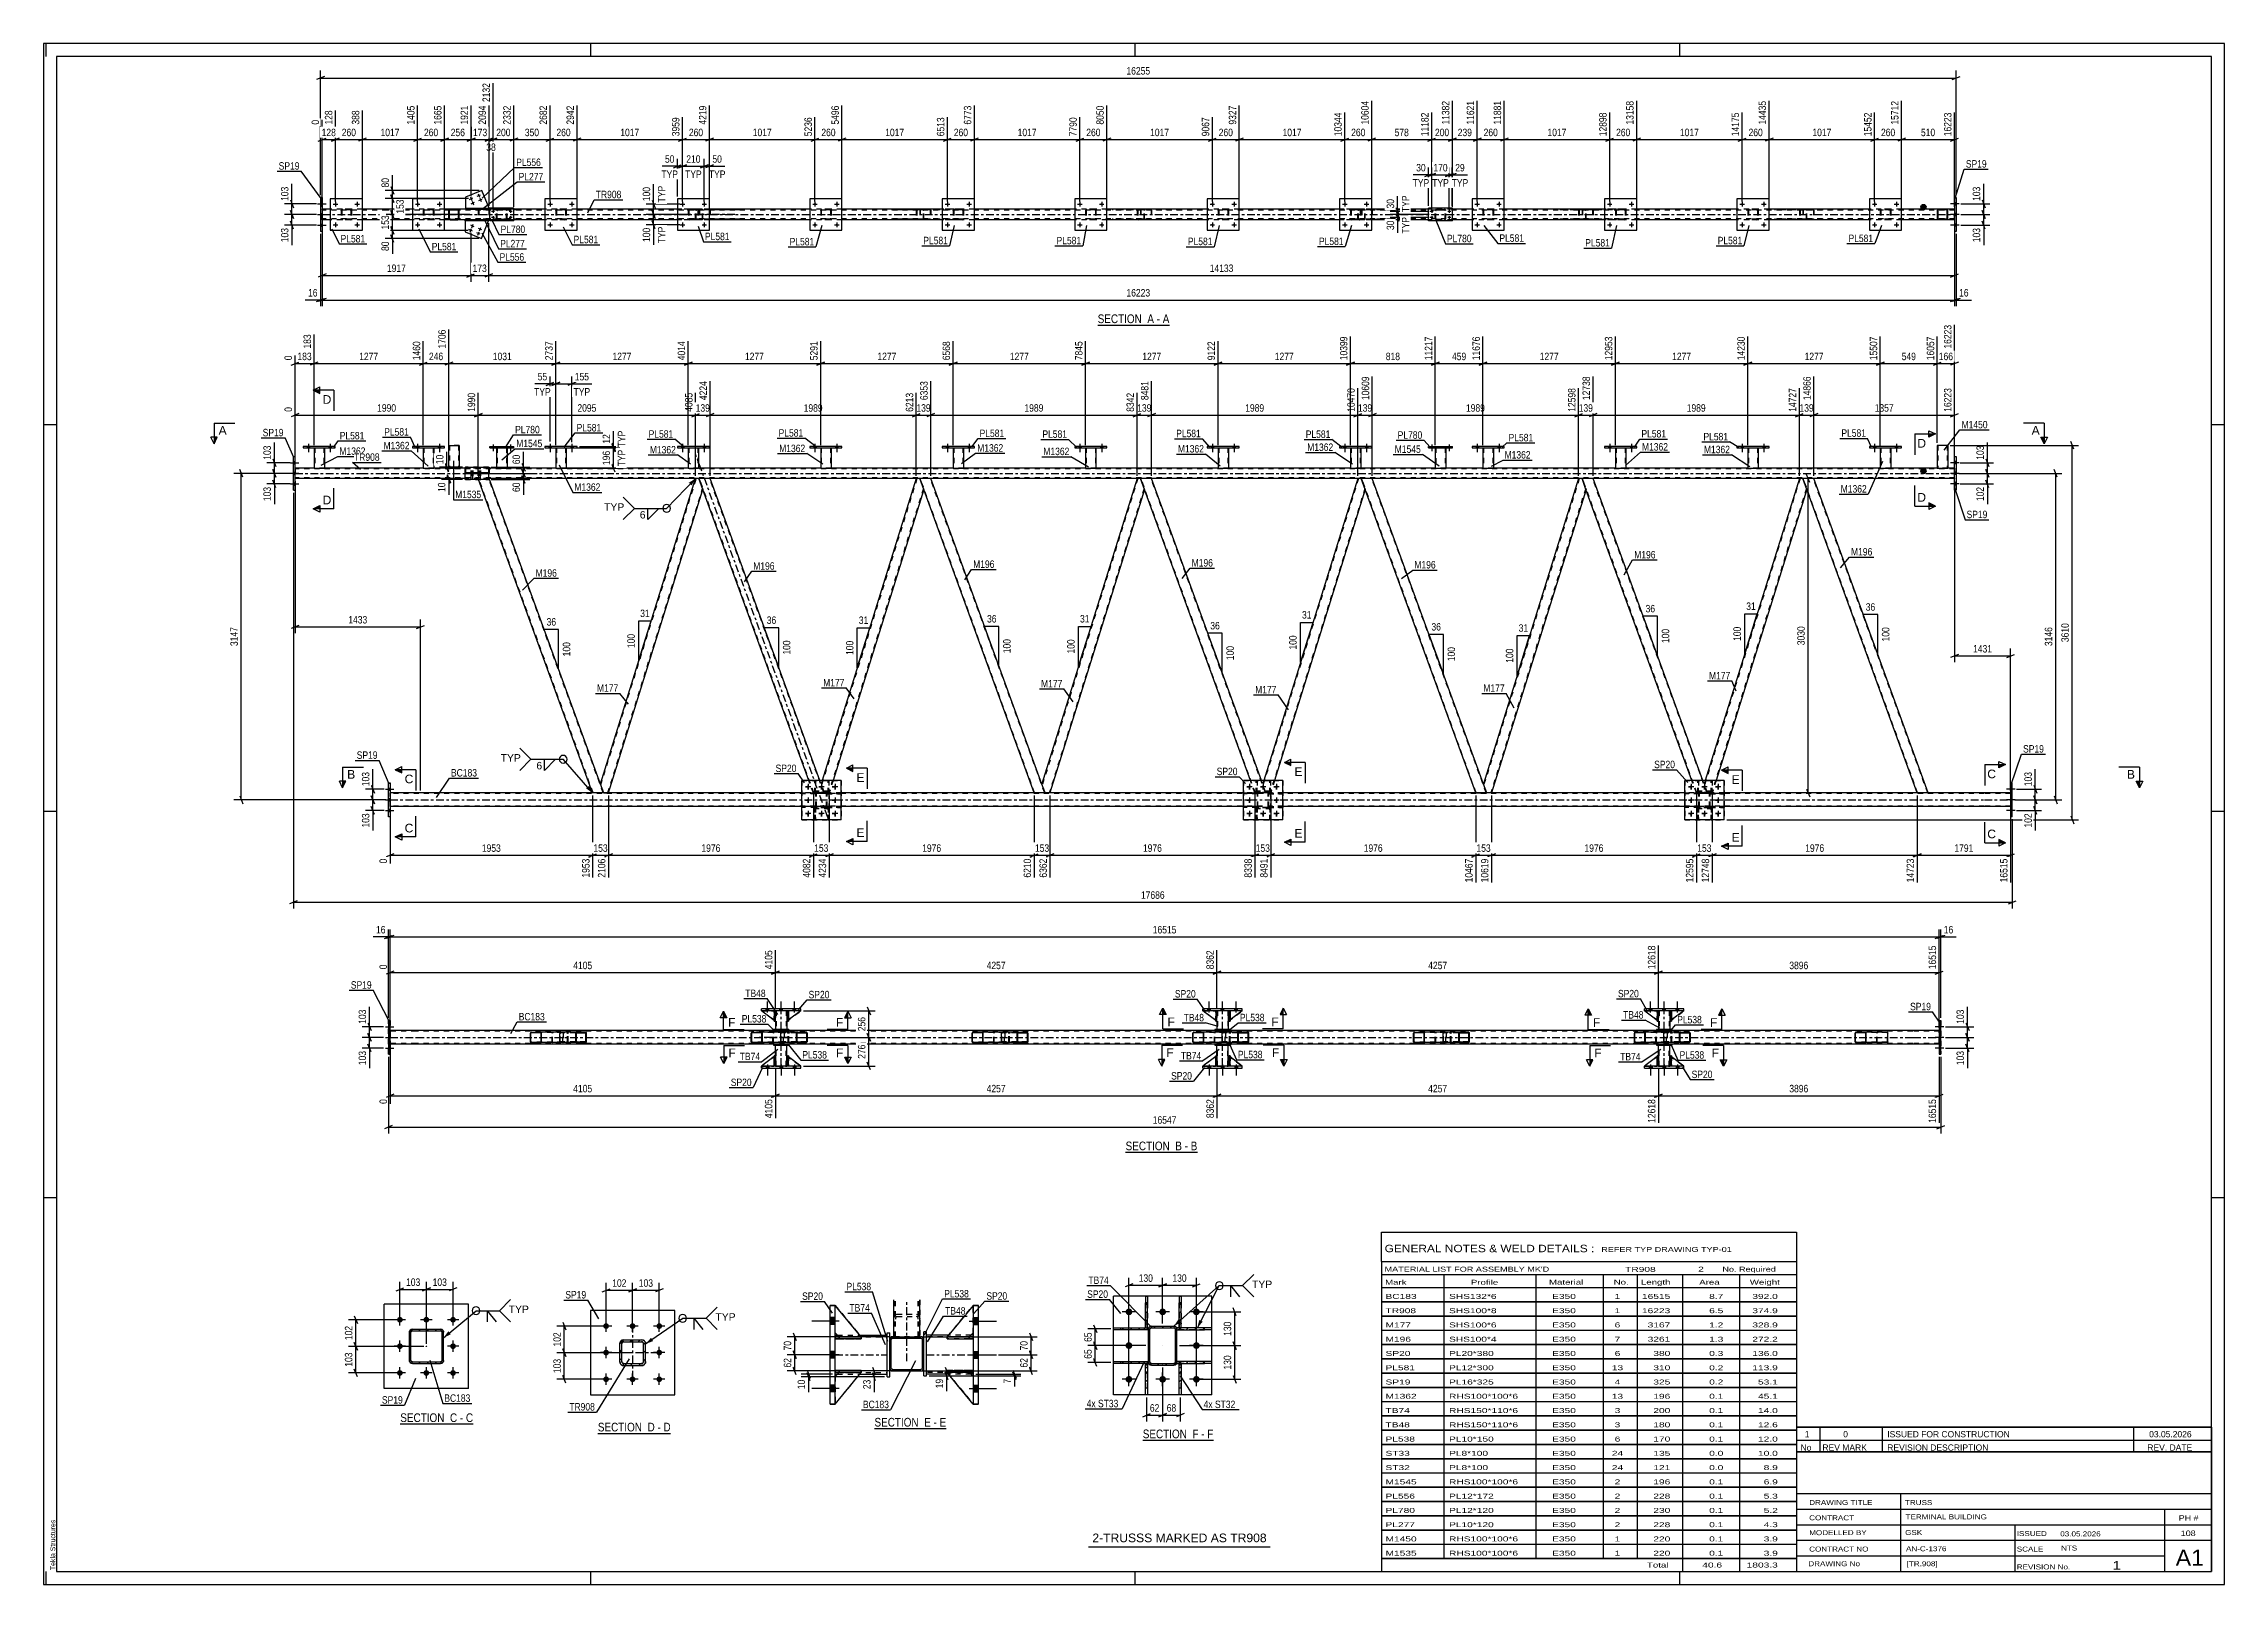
# Model space of a CAD drawing. Header units: millimetres. Extents: x -97 to 744, y -428 to 166.
import ezdxf

# ---------------------------------------------------------------- set-up
doc = ezdxf.new("R2010")
doc.units = ezdxf.units.MM
doc.linetypes.add('DXK_LINE_DOT2', pattern=[3.9198, 1.9599, -1.9599])
doc.linetypes.add('DXK_LINE_DOT3', pattern=[5.9187, 2.979, -0.9799, 0.9799, -0.9799])
doc.styles.add('Arial', font='ARIAL.TTF', dxfattribs={"height": 0.2})
doc.styles.add('Arial Narrow', font='ARIALN.TTF', dxfattribs={"height": 0.2})

# ---------------------------------------------------------------- blocks, each defined once
blk = doc.blocks.new('Unknown-814185529-18 - 1708')
at = {"color": 6, "linetype": 'Continuous'}
blk.add_line((223.46, -368.24), (251.11, -368.24), dxfattribs=at)
at = {"color": 0, "linetype": 'Continuous'}
blk.add_wipeout([(241.57, -367.49), (241.57, -363.99), (223.46, -363.99), (223.46, -367.49)], dxfattribs=at)
blk.add_wipeout([(245.18, -367.49), (245.18, -363.99), (242.62, -363.99), (242.62, -367.49)], dxfattribs=at)
at = {"color": 7, "linetype": 'Continuous', "style": 'Arial Narrow'}
blk.add_text('SECTION ', height=3.34, dxfattribs=at).set_placement((223.46, -367.49))
at = {"color": 0, "linetype": 'Continuous'}
blk.add_wipeout([(247.5, -367.49), (247.5, -363.99), (246.23, -363.99), (246.23, -367.49)], dxfattribs=at)
blk.add_wipeout([(251.11, -367.49), (251.11, -363.99), (248.55, -363.99), (248.55, -367.49)], dxfattribs=at)
at = {"color": 7, "linetype": 'Continuous', "style": 'Arial Narrow'}
for s, p in [('E', (242.62, -367.49)), ('-', (246.23, -367.49)), ('E', (248.55, -367.49))]:
    blk.add_text(s, height=3.34, dxfattribs=at).set_placement(p)
blk = doc.blocks.new('Unknown-814185529-1133')
at = {"color": 5, "linetype": 'Continuous'}
for p, q in [((744.03, 165.67), (-96.97, 165.67)), ((-96.97, 165.67), (-96.97, -428.33)), ((-95.97, 160.67), (-95.97, 165.67)), ((739.03, 160.67), (-91.97, 160.67)), ((-91.97, 160.67), (-91.97, -423.33)), ((114.03, 160.67), (114.03, 165.67)), ((324.03, 160.67), (324.03, 165.67)), ((534.03, 160.67), (534.03, 165.67)), ((739.03, -423.33), (739.03, 160.67)), ((744.03, -428.33), (744.03, 165.67)), ((-91.97, 18.67), (-96.97, 18.67)), ((744.03, 18.67), (739.03, 18.67)), ((-91.97, -130.33), (-96.97, -130.33)), ((744.03, -130.33), (739.03, -130.33)), ((-91.97, -279.33), (-96.97, -279.33)), ((744.03, -279.33), (739.03, -279.33)), ((-96.97, -428.33), (744.03, -428.33)), ((-95.97, -428.33), (-95.97, -423.33)), ((-91.97, -423.33), (739.03, -423.33)), ((114.03, -428.33), (114.03, -423.33)), ((324.03, -428.33), (324.03, -423.33)), ((534.03, -428.33), (534.03, -423.33))]:
    blk.add_line(p, q, dxfattribs=at)
at = {"color": 174, "linetype": 'Continuous', "style": 'Arial'}
blk.add_text('Tekla Structures', height=1.9102, rotation=90, dxfattribs=at).set_placement((-92.47, -422.83))
blk = doc.blocks.new('Unknown-814185529-15425')
at = {"color": 7, "linetype": 'Continuous'}
for p, q in [((579.03, -377.28), (579.03, -423.33)), ((579.03, -377.28), (739.03, -377.28)), ((739.03, -377.33), (739.03, -423.33)), ((579.03, -393.33), (739.03, -393.33)), ((619.17, -393.33), (619.17, -423.33)), ((579.03, -399.33), (739.03, -399.33)), ((721.03, -423.28), (721.03, -399.28)), ((579.03, -405.33), (739.03, -405.33)), ((579.03, -411.33), (739.03, -411.33)), ((663.17, -405.33), (663.17, -423.33)), ((579.03, -417.33), (721.03, -417.33)), ((579.03, -423.33), (739.03, -423.33))]:
    blk.add_line(p, q, dxfattribs=at)
at = {"color": 7, "style": 'Arial Narrow'}
for s, height, width, p in [('CONTRACT', 1.909, 1.425378, (583.92, -403.62)), ('DRAWING TITLE', 1.9089, 1.425378, (583.92, -397.72)), ('TRUSS', 1.909, 1.425378, (620.84, -397.74)), ('TERMINAL BUILDING', 1.9089, 1.425378, (621.09, -403.26)), ('MODELLED BY', 1.9089, 1.425378, (583.92, -409.35)), ('GSK', 1.909, 1.425378, (620.92, -409.29)), ('ISSUED', 1.909, 1.425378, (663.97, -409.69)), ('03.05.2026', 1.909, 1.425378, (680.73, -409.81)), ('DRAWING No', 1.909, 1.425378, (583.59, -421.33)), ('CONTRACT NO', 1.9089, 1.425378, (583.92, -415.67)), ('AN-C-1376', 1.909, 1.425378, (621.26, -415.55)), ('[TR.908]', 1.909, 1.425378, (621.5, -421.34)), ('SCALE', 1.909, 1.425378, (663.97, -415.68)), ('1', 3.34, 1.5, (700.95, -422.65)), ('A1', 6.204, 1.25, (725.27, -421.13)), ('REVISION No.', 1.9089, 1.425378, (663.97, -422.56))]:
    blk.add_text(s, height=height, dxfattribs=dict(at, width=width)).set_placement(p)
at = {"color": 7, "linetype": 'Continuous', "style": 'Arial Narrow'}
for s, height, width, p in [('PH #', 2.1, 1.42538, (726.43, -403.78)), ('108', 2.1, 1.42538, (727.22, -409.68)), ('NTS', 1.909, 1.425378, (681.03, -415.28))]:
    blk.add_text(s, height=height, dxfattribs=dict(at, width=width)).set_placement(p)
blk = doc.blocks.new('Unknown-814185529-15426')
at = {"color": 7, "linetype": 'Continuous'}
for p, q in [((419.03, -292.58), (579.03, -292.58)), ((419.03, -303.83), (419.03, -292.58)), ((579.03, -292.58), (579.03, -303.83)), ((419.03, -303.83), (579.03, -303.83)), ((419.03, -303.83), (419.03, -308.83)), ((419.03, -308.83), (579.03, -308.83)), ((419.03, -308.83), (419.03, -313.83)), ((443.03, -308.83), (443.03, -313.83)), ((478.53, -308.83), (478.53, -313.83)), ((504.53, -308.83), (504.53, -313.83)), ((517.53, -308.83), (517.53, -313.83)), ((535.03, -308.83), (535.03, -313.83)), ((557.03, -308.83), (557.03, -313.83)), ((579.03, -303.83), (579.03, -308.83)), ((579.03, -308.83), (579.03, -313.83)), ((419.03, -313.83), (579.03, -313.83)), ((419.03, -313.88), (419.03, -319.28)), ((419.03, -313.88), (579.03, -313.88)), ((419.03, -319.28), (579.03, -319.28)), ((419.03, -319.38), (419.03, -324.78)), ((419.03, -319.38), (579.03, -319.38)), ((443.03, -313.83), (443.03, -319.33)), ((443.03, -319.33), (443.03, -324.83)), ((478.53, -313.83), (478.53, -319.33)), ((478.53, -319.33), (478.53, -324.83)), ((504.53, -313.83), (504.53, -319.33)), ((504.53, -319.33), (504.53, -324.83)), ((517.53, -313.83), (517.53, -319.33)), ((517.53, -319.33), (517.53, -324.83)), ((535.03, -313.83), (535.03, -319.33)), ((535.03, -319.33), (535.03, -324.83)), ((557.03, -313.83), (557.03, -319.33)), ((557.03, -319.33), (557.03, -324.83)), ((579.03, -313.88), (579.03, -319.28)), ((579.03, -319.38), (579.03, -324.78)), ((419.03, -324.78), (579.03, -324.78)), ((419.03, -324.88), (419.03, -330.28)), ((419.03, -324.88), (579.03, -324.88)), ((443.03, -324.83), (443.03, -330.33)), ((478.53, -324.83), (478.53, -330.33)), ((504.53, -324.83), (504.53, -330.33)), ((517.53, -324.83), (517.53, -330.33)), ((535.03, -324.83), (535.03, -330.33)), ((557.03, -324.83), (557.03, -330.33)), ((579.03, -324.88), (579.03, -330.28)), ((419.03, -330.28), (579.03, -330.28)), ((419.03, -330.38), (419.03, -335.78)), ((419.03, -330.38), (579.03, -330.38)), ((419.03, -335.78), (579.03, -335.78)), ((419.03, -335.88), (419.03, -341.28)), ((419.03, -335.88), (579.03, -335.88)), ((443.03, -330.33), (443.03, -335.83)), ((443.03, -335.83), (443.03, -341.33)), ((478.53, -330.33), (478.53, -335.83)), ((478.53, -335.83), (478.53, -341.33)), ((504.53, -330.33), (504.53, -335.83)), ((504.53, -335.83), (504.53, -341.33)), ((517.53, -330.33), (517.53, -335.83)), ((517.53, -335.83), (517.53, -341.33)), ((535.03, -330.33), (535.03, -335.83)), ((535.03, -335.83), (535.03, -341.33)), ((557.03, -330.33), (557.03, -335.83)), ((557.03, -335.83), (557.03, -341.33)), ((579.03, -330.38), (579.03, -335.78)), ((579.03, -335.88), (579.03, -341.28)), ((419.03, -341.28), (579.03, -341.28)), ((419.03, -341.38), (419.03, -346.78)), ((419.03, -341.38), (579.03, -341.38)), ((443.03, -341.33), (443.03, -346.83)), ((478.53, -341.33), (478.53, -346.83)), ((504.53, -341.33), (504.53, -346.83)), ((517.53, -341.33), (517.53, -346.83)), ((535.03, -341.33), (535.03, -346.83)), ((557.03, -341.33), (557.03, -346.83)), ((579.03, -341.38), (579.03, -346.78)), ((419.03, -346.78), (579.03, -346.78)), ((419.03, -346.88), (419.03, -352.28)), ((419.03, -346.88), (579.03, -346.88)), ((419.03, -352.28), (579.03, -352.28)), ((419.03, -352.38), (419.03, -357.78)), ((419.03, -352.38), (579.03, -352.38)), ((443.03, -346.83), (443.03, -352.33)), ((443.03, -352.33), (443.03, -357.83)), ((478.53, -346.83), (478.53, -352.33)), ((478.53, -352.33), (478.53, -357.83)), ((504.53, -346.83), (504.53, -352.33)), ((504.53, -352.33), (504.53, -357.83)), ((517.53, -346.83), (517.53, -352.33)), ((517.53, -352.33), (517.53, -357.83)), ((535.03, -346.83), (535.03, -352.33)), ((535.03, -352.33), (535.03, -357.83)), ((557.03, -346.83), (557.03, -352.33)), ((557.03, -352.33), (557.03, -357.83)), ((579.03, -346.88), (579.03, -352.28)), ((579.03, -352.38), (579.03, -357.78)), ((419.03, -357.78), (579.03, -357.78)), ((419.03, -357.88), (419.03, -363.28)), ((419.03, -357.88), (579.03, -357.88)), ((443.03, -357.83), (443.03, -363.33)), ((478.53, -357.83), (478.53, -363.33)), ((504.53, -357.83), (504.53, -363.33)), ((517.53, -357.83), (517.53, -363.33)), ((535.03, -357.83), (535.03, -363.33)), ((557.03, -357.83), (557.03, -363.33)), ((579.03, -357.88), (579.03, -363.28)), ((419.03, -363.28), (579.03, -363.28)), ((419.03, -363.38), (419.03, -368.78)), ((419.03, -363.38), (579.03, -363.38)), ((419.03, -368.78), (579.03, -368.78)), ((419.03, -368.88), (419.03, -374.28)), ((419.03, -368.88), (579.03, -368.88)), ((443.03, -363.33), (443.03, -368.83)), ((443.03, -368.83), (443.03, -374.33)), ((478.53, -363.33), (478.53, -368.83)), ((478.53, -368.83), (478.53, -374.33)), ((504.53, -363.33), (504.53, -368.83)), ((504.53, -368.83), (504.53, -374.33)), ((517.53, -363.33), (517.53, -368.83)), ((517.53, -368.83), (517.53, -374.33)), ((535.03, -363.33), (535.03, -368.83)), ((535.03, -368.83), (535.03, -374.33)), ((557.03, -363.33), (557.03, -368.83)), ((557.03, -368.83), (557.03, -374.33)), ((579.03, -363.38), (579.03, -368.78)), ((579.03, -368.88), (579.03, -374.28)), ((419.03, -374.28), (579.03, -374.28)), ((419.03, -374.38), (419.03, -379.78)), ((419.03, -374.38), (579.03, -374.38)), ((443.03, -374.33), (443.03, -379.83)), ((478.53, -374.33), (478.53, -379.83)), ((504.53, -374.33), (504.53, -379.83)), ((517.53, -374.33), (517.53, -379.83)), ((535.03, -374.33), (535.03, -379.83)), ((557.03, -374.33), (557.03, -379.83)), ((579.03, -374.38), (579.03, -379.78)), ((419.03, -379.78), (579.03, -379.78)), ((419.03, -379.88), (419.03, -385.28)), ((419.03, -379.88), (579.03, -379.88)), ((419.03, -385.28), (579.03, -385.28)), ((419.03, -385.38), (419.03, -390.78)), ((419.03, -385.38), (579.03, -385.38)), ((443.03, -379.83), (443.03, -385.33)), ((443.03, -385.33), (443.03, -390.83)), ((478.53, -379.83), (478.53, -385.33)), ((478.53, -385.33), (478.53, -390.83)), ((504.53, -379.83), (504.53, -385.33)), ((504.53, -385.33), (504.53, -390.83)), ((517.53, -379.83), (517.53, -385.33)), ((517.53, -385.33), (517.53, -390.83)), ((535.03, -379.83), (535.03, -385.33)), ((535.03, -385.33), (535.03, -390.83)), ((557.03, -379.83), (557.03, -385.33)), ((557.03, -385.33), (557.03, -390.83)), ((579.03, -379.88), (579.03, -385.28)), ((579.03, -385.38), (579.03, -390.78)), ((419.03, -390.78), (579.03, -390.78)), ((419.03, -390.88), (419.03, -396.28)), ((419.03, -390.88), (579.03, -390.88)), ((443.03, -390.83), (443.03, -396.33)), ((478.53, -390.83), (478.53, -396.33)), ((504.53, -390.83), (504.53, -396.33)), ((517.53, -390.83), (517.53, -396.33)), ((535.03, -390.83), (535.03, -396.33)), ((557.03, -390.83), (557.03, -396.33)), ((579.03, -390.88), (579.03, -396.28)), ((419.03, -396.28), (579.03, -396.28)), ((419.03, -396.38), (419.03, -401.78)), ((419.03, -396.38), (579.03, -396.38)), ((419.03, -401.78), (579.03, -401.78)), ((419.03, -401.88), (419.03, -407.28)), ((419.03, -401.88), (579.03, -401.88)), ((443.03, -396.33), (443.03, -401.83)), ((443.03, -401.83), (443.03, -407.33)), ((478.53, -396.33), (478.53, -401.83)), ((478.53, -401.83), (478.53, -407.33)), ((504.53, -396.33), (504.53, -401.83)), ((504.53, -401.83), (504.53, -407.33)), ((517.53, -396.33), (517.53, -401.83)), ((517.53, -401.83), (517.53, -407.33)), ((535.03, -396.33), (535.03, -401.83)), ((535.03, -401.83), (535.03, -407.33)), ((557.03, -396.33), (557.03, -401.83)), ((557.03, -401.83), (557.03, -407.33)), ((579.03, -396.38), (579.03, -401.78)), ((579.03, -401.88), (579.03, -407.28)), ((419.03, -407.28), (579.03, -407.28)), ((419.03, -407.38), (419.03, -412.78)), ((419.03, -407.38), (579.03, -407.38)), ((443.03, -407.33), (443.03, -412.83)), ((478.53, -407.33), (478.53, -412.83)), ((504.53, -407.33), (504.53, -412.83)), ((517.53, -407.33), (517.53, -412.83)), ((535.03, -407.33), (535.03, -412.83)), ((557.03, -407.33), (557.03, -412.83)), ((579.03, -407.38), (579.03, -412.78)), ((419.03, -412.78), (579.03, -412.78)), ((419.03, -412.88), (419.03, -418.28)), ((419.03, -412.88), (579.03, -412.88)), ((419.03, -418.28), (579.03, -418.28)), ((419.03, -418.33), (579.03, -418.33)), ((419.03, -418.33), (419.03, -423.33)), ((443.03, -412.83), (443.03, -418.33)), ((478.53, -412.83), (478.53, -418.33)), ((504.53, -412.83), (504.53, -418.33)), ((517.53, -412.83), (517.53, -418.33)), ((535.03, -412.83), (535.03, -418.33)), ((535.03, -418.33), (535.03, -423.33)), ((557.03, -412.83), (557.03, -418.33)), ((557.03, -418.33), (557.03, -423.33)), ((579.03, -412.88), (579.03, -418.28)), ((579.03, -418.33), (579.03, -423.33)), ((419.03, -423.33), (579.03, -423.33))]:
    blk.add_line(p, q, dxfattribs=at)
at = {"color": 7, "style": 'Arial Narrow'}
for s, height, width, p in [('GENERAL NOTES & WELD DETAILS :', 2.8633, 1.4, (420.19, -300.27)), ('REFER TYP DRAWING TYP-01', 1.9089, 1.6, (503.73, -300.17)), ("MATERIAL LIST FOR ASSEMBLY MK'D", 1.9089, 1.6, (420.19, -307.77)), ('Mark', 1.909, 1.7, (420.37, -312.83)), ('Profile', 1.909, 1.7, (453.45, -312.83)), ('Material', 1.909, 1.7, (483.58, -312.77)), ('No.', 1.909, 1.7, (508.53, -312.77)), ('TR908', 1.909, 1.794707, (512.94, -307.86)), ('Length', 1.909, 1.7, (519.03, -312.77)), ('2', 1.91, 1.794707, (541.12, -307.77)), ('Area', 1.909, 1.7, (541.53, -312.77)), ('No. Required', 1.9089, 1.6, (550.45, -307.77)), ('Weight', 1.909, 1.7, (561.03, -312.77))]:
    blk.add_text(s, height=height, dxfattribs=dict(at, width=width)).set_placement(p)
at = {"color": 7, "linetype": 'Continuous', "style": 'Arial Narrow'}
for s, height, width, p in [('BC183', 1.909, 1.794707, (420.53, -318.27)), ('SHS132*6', 1.909, 1.794707, (445.03, -318.27)), ('E350', 1.909, 1.794707, (484.78, -318.27)), ('1', 1.91, 1.794707, (508.89, -318.27)), ('16515', 1.909, 1.794707, (519.43, -318.27)), ('8.7', 1.909, 1.794707, (545.35, -318.27)), ('392.0', 1.909, 1.794707, (561.99, -318.27)), ('TR908', 1.909, 1.794707, (420.53, -323.77)), ('M177', 1.909, 1.794707, (420.53, -329.27)), ('SHS100*8', 1.909, 1.794707, (445.03, -323.77)), ('SHS100*6', 1.909, 1.794707, (445.03, -329.27)), ('E350', 1.909, 1.794707, (484.78, -323.77)), ('E350', 1.909, 1.794707, (484.78, -329.27)), ('6', 1.91, 1.794707, (508.89, -329.27)), ('1', 1.91, 1.794707, (508.89, -323.77)), ('16223', 1.909, 1.794707, (519.43, -323.77)), ('3167', 1.909, 1.794707, (521.62, -329.27)), ('6.5', 1.909, 1.794707, (545.35, -323.77)), ('1.2', 1.909, 1.794707, (545.35, -329.27)), ('374.9', 1.909, 1.794707, (561.99, -323.77)), ('328.9', 1.909, 1.794707, (561.99, -329.27)), ('M196', 1.909, 1.794707, (420.53, -334.77)), ('SHS100*4', 1.909, 1.794707, (445.03, -334.77)), ('E350', 1.909, 1.794707, (484.78, -334.77)), ('7', 1.91, 1.794707, (508.89, -334.77)), ('3261', 1.909, 1.794707, (521.62, -334.77)), ('1.3', 1.909, 1.794707, (545.35, -334.77)), ('272.2', 1.909, 1.794707, (561.99, -334.77)), ('SP20', 1.909, 1.794707, (420.53, -340.27)), ('PL581', 1.909, 1.794707, (420.53, -345.77)), ('PL20*380', 1.909, 1.794707, (445.03, -340.27)), ('PL12*300', 1.909, 1.794707, (445.03, -345.77)), ('E350', 1.909, 1.794707, (484.78, -340.27)), ('E350', 1.909, 1.794707, (484.78, -345.77)), ('13', 1.909, 1.794707, (507.8, -345.77)), ('6', 1.91, 1.794707, (508.89, -340.27)), ('380', 1.909, 1.794707, (523.81, -340.27)), ('310', 1.909, 1.794707, (523.81, -345.77)), ('0.3', 1.909, 1.794707, (545.35, -340.27)), ('0.2', 1.909, 1.794707, (545.35, -345.77)), ('136.0', 1.909, 1.794707, (561.99, -340.27)), ('113.9', 1.909, 1.794707, (561.99, -345.77)), ('SP19', 1.909, 1.794707, (420.53, -351.27)), ('PL16*325', 1.909, 1.794707, (445.03, -351.27)), ('E350', 1.909, 1.794707, (484.78, -351.27)), ('4', 1.91, 1.794707, (508.89, -351.27)), ('325', 1.909, 1.794707, (523.81, -351.27)), ('0.2', 1.909, 1.794707, (545.35, -351.27)), ('53.1', 1.909, 1.794707, (564.18, -351.27)), ('TB74', 1.909, 1.794707, (420.53, -362.27)), ('M1362', 1.909, 1.794707, (420.53, -356.77)), ('RHS100*100*6', 1.9089, 1.794707, (445.03, -356.77)), ('RHS150*110*6', 1.9089, 1.794707, (445.03, -362.27)), ('E350', 1.909, 1.794707, (484.78, -356.77)), ('E350', 1.909, 1.794707, (484.78, -362.27)), ('13', 1.909, 1.794707, (507.8, -356.77)), ('3', 1.91, 1.794707, (508.89, -362.27)), ('200', 1.909, 1.794707, (523.81, -362.27)), ('196', 1.909, 1.794707, (523.81, -356.77)), ('0.1', 1.909, 1.794707, (545.35, -356.77)), ('0.1', 1.909, 1.794707, (545.35, -362.27)), ('45.1', 1.909, 1.794707, (564.18, -356.77)), ('14.0', 1.909, 1.794707, (564.18, -362.27)), ('TB48', 1.909, 1.794707, (420.53, -367.77)), ('RHS150*110*6', 1.9089, 1.794707, (445.03, -367.77)), ('E350', 1.909, 1.794707, (484.78, -367.77)), ('3', 1.91, 1.794707, (508.89, -367.77)), ('180', 1.909, 1.794707, (523.81, -367.77)), ('0.1', 1.909, 1.794707, (545.35, -367.77)), ('12.6', 1.909, 1.794707, (564.18, -367.77)), ('ST33', 1.909, 1.794707, (420.53, -378.77)), ('PL538', 1.909, 1.794707, (420.53, -373.27)), ('PL10*150', 1.909, 1.794707, (445.03, -373.27)), ('PL8*100', 1.909, 1.794707, (445.03, -378.77)), ('E350', 1.909, 1.794707, (484.78, -373.27)), ('E350', 1.909, 1.794707, (484.78, -378.77)), ('24', 1.909, 1.794707, (507.8, -378.77)), ('6', 1.91, 1.794707, (508.89, -373.27)), ('170', 1.909, 1.794707, (523.81, -373.27)), ('135', 1.909, 1.794707, (523.81, -378.77)), ('0.1', 1.909, 1.794707, (545.35, -373.27)), ('0.0', 1.909, 1.794707, (545.35, -378.77)), ('12.0', 1.909, 1.794707, (564.18, -373.27)), ('10.0', 1.909, 1.794707, (564.18, -378.77)), ('ST32', 1.909, 1.794707, (420.53, -384.27)), ('PL8*100', 1.909, 1.794707, (445.03, -384.27)), ('E350', 1.909, 1.794707, (484.78, -384.27)), ('24', 1.909, 1.794707, (507.8, -384.27)), ('121', 1.909, 1.794707, (523.81, -384.27)), ('0.0', 1.909, 1.794707, (545.35, -384.27)), ('8.9', 1.909, 1.794707, (566.37, -384.27)), ('M1545', 1.909, 1.794707, (420.53, -389.77)), ('PL556', 1.909, 1.794707, (420.53, -395.27)), ('RHS100*100*6', 1.9089, 1.794707, (445.03, -389.77)), ('PL12*172', 1.909, 1.794707, (445.03, -395.27)), ('E350', 1.909, 1.794707, (484.78, -389.77)), ('E350', 1.909, 1.794707, (484.78, -395.27)), ('2', 1.91, 1.794707, (508.89, -389.77)), ('2', 1.91, 1.794707, (508.89, -395.27)), ('228', 1.909, 1.794707, (523.81, -395.27)), ('196', 1.909, 1.794707, (523.81, -389.77)), ('0.1', 1.909, 1.794707, (545.35, -389.77)), ('0.1', 1.909, 1.794707, (545.35, -395.27)), ('5.3', 1.909, 1.794707, (566.37, -395.27)), ('6.9', 1.909, 1.794707, (566.37, -389.77)), ('PL780', 1.909, 1.794707, (420.53, -400.77)), ('PL12*120', 1.909, 1.794707, (445.03, -400.77)), ('E350', 1.909, 1.794707, (484.78, -400.77)), ('2', 1.91, 1.794707, (508.89, -400.77)), ('230', 1.909, 1.794707, (523.81, -400.77)), ('0.1', 1.909, 1.794707, (545.35, -400.77)), ('5.2', 1.909, 1.794707, (566.37, -400.77)), ('PL277', 1.909, 1.794707, (420.53, -406.27)), ('M1450', 1.909, 1.794707, (420.53, -411.77)), ('PL10*120', 1.909, 1.794707, (445.03, -406.27)), ('RHS100*100*6', 1.9089, 1.794707, (445.03, -411.77)), ('E350', 1.909, 1.794707, (484.78, -406.27)), ('E350', 1.909, 1.794707, (484.78, -411.77)), ('2', 1.91, 1.794707, (508.89, -406.27)), ('1', 1.91, 1.794707, (508.89, -411.77)), ('228', 1.909, 1.794707, (523.81, -406.27)), ('220', 1.909, 1.794707, (523.81, -411.77)), ('0.1', 1.909, 1.794707, (545.35, -406.27)), ('0.1', 1.909, 1.794707, (545.35, -411.77)), ('4.3', 1.909, 1.794707, (566.37, -406.27)), ('3.9', 1.909, 1.794707, (566.37, -411.77)), ('M1535', 1.909, 1.794707, (420.53, -417.27)), ('RHS100*100*6', 1.9089, 1.794707, (445.03, -417.27)), ('E350', 1.909, 1.794707, (484.78, -417.27)), ('1', 1.91, 1.794707, (508.89, -417.27)), ('Total', 1.909, 1.7, (521.37, -421.83)), ('220', 1.909, 1.794707, (523.81, -417.27)), ('40.6', 1.909, 1.794707, (542.68, -421.83)), ('0.1', 1.909, 1.794707, (545.35, -417.27)), ('1803.3', 1.909, 1.794707, (559.8, -421.83)), ('3.9', 1.909, 1.794707, (566.37, -417.27))]:
    blk.add_text(s, height=height, dxfattribs=dict(at, width=width)).set_placement(p)
blk = doc.blocks.new('Unknown-814185529-15427')
at = {"color": 7, "linetype": 'Continuous'}
blk.add_line((306.03, -413.83), (376.03, -413.83), dxfattribs=at)
at = {"color": 7, "style": 'Arial'}
blk.add_text('2-TRUSSS MARKED AS TR908', height=3.3428, dxfattribs=at).set_placement((307.48, -412.08))
blk = doc.blocks.new('Unknown-814185529-15428')
at = {"color": 7, "linetype": 'Continuous'}
for p, q in [((579.03, -367.78), (739.03, -367.78)), ((739.03, -367.78), (579.03, -367.78)), ((579.03, -367.78), (579.03, -372.78)), ((588.03, -367.78), (588.03, -372.78)), ((612.03, -367.78), (612.03, -372.78)), ((709.03, -367.78), (709.03, -372.78)), ((739.03, -367.78), (739.03, -372.78)), ((579.03, -372.78), (739.03, -372.78)), ((579.03, -372.78), (579.03, -377.28)), ((579.03, -372.78), (739.03, -372.78)), ((739.03, -377.28), (579.03, -377.28)), ((588.03, -372.78), (588.03, -377.28)), ((612.03, -372.78), (612.03, -377.28)), ((709.03, -372.78), (709.03, -377.28)), ((739.03, -372.78), (739.03, -377.28))]:
    blk.add_line(p, q, dxfattribs=at)
at = {"color": 7, "linetype": 'Continuous', "style": 'Arial Narrow'}
for s, height, width, p in [('1', 2.39, 1.196471, (582.19, -371.63)), ('0', 2.39, 1.196471, (597.04, -371.63)), ('ISSUED FOR CONSTRUCTION', 2.3861, 1.196471, (614.03, -371.63)), ('03.05.2026', 2.386, 1.196471, (715.03, -371.63)), ('No', 2.386, 1.2, (580.58, -376.78)), ('REV MARK', 2.386, 1.2, (589.03, -376.78)), ('REVISION DESCRIPTION', 2.3861, 1.2, (614.03, -376.78)), ('REV. DATE', 2.386, 1.2, (714.32, -376.78))]:
    blk.add_text(s, height=height, dxfattribs=dict(at, width=width)).set_placement(p)
blk = doc.blocks.new('Unknown-814185529-11 - 2686')
at = {"color": 6, "linetype": 'Continuous'}
blk.add_line((309.53, 57.18), (337.17, 57.18), dxfattribs=at)
at = {"color": 0, "linetype": 'Continuous'}
blk.add_wipeout([(327.63, 57.93), (327.63, 61.43), (309.53, 61.43), (309.53, 57.93)], dxfattribs=at)
blk.add_wipeout([(331.24, 57.93), (331.24, 61.43), (328.68, 61.43), (328.68, 57.93)], dxfattribs=at)
at = {"color": 7, "linetype": 'Continuous', "style": 'Arial Narrow'}
blk.add_text('SECTION ', height=3.34, dxfattribs=at).set_placement((309.53, 57.93))
at = {"color": 0, "linetype": 'Continuous'}
blk.add_wipeout([(333.57, 57.93), (333.57, 61.43), (332.29, 61.43), (332.29, 57.93)], dxfattribs=at)
blk.add_wipeout([(337.17, 57.93), (337.17, 61.43), (334.62, 61.43), (334.62, 57.93)], dxfattribs=at)
at = {"color": 7, "linetype": 'Continuous', "style": 'Arial Narrow'}
for s, p in [('A', (328.68, 57.93)), ('-', (332.29, 57.93)), ('A', (334.62, 57.93))]:
    blk.add_text(s, height=3.34, dxfattribs=at).set_placement(p)
blk = doc.blocks.new('Unknown-814185529-12 - 5445')
at = {"color": 6, "linetype": 'Continuous'}
blk.add_line((320.31, -261.72), (347.96, -261.72), dxfattribs=at)
at = {"color": 0, "linetype": 'Continuous'}
blk.add_wipeout([(338.42, -260.97), (338.42, -257.47), (320.31, -257.47), (320.31, -260.97)], dxfattribs=at)
blk.add_wipeout([(342.02, -260.97), (342.02, -257.47), (339.47, -257.47), (339.47, -260.97)], dxfattribs=at)
at = {"color": 7, "linetype": 'Continuous', "style": 'Arial Narrow'}
blk.add_text('SECTION ', height=3.34, dxfattribs=at).set_placement((320.31, -260.97))
at = {"color": 0, "linetype": 'Continuous'}
blk.add_wipeout([(344.35, -260.97), (344.35, -257.47), (343.07, -257.47), (343.07, -260.97)], dxfattribs=at)
blk.add_wipeout([(347.96, -260.97), (347.96, -257.47), (345.4, -257.47), (345.4, -260.97)], dxfattribs=at)
at = {"color": 7, "linetype": 'Continuous', "style": 'Arial Narrow'}
for s, p in [('B', (339.47, -260.97)), ('-', (343.07, -260.97)), ('B', (345.4, -260.97))]:
    blk.add_text(s, height=3.34, dxfattribs=at).set_placement(p)
blk = doc.blocks.new('Unknown-814185529-15 - 12521')
at = {"color": 6, "linetype": 'Continuous'}
blk.add_line((40.59, -366.49), (68.66, -366.49), dxfattribs=at)
at = {"color": 0, "linetype": 'Continuous'}
blk.add_wipeout([(58.7, -365.74), (58.7, -362.24), (40.59, -362.24), (40.59, -365.74)], dxfattribs=at)
blk.add_wipeout([(62.52, -365.74), (62.52, -362.24), (59.75, -362.24), (59.75, -365.74)], dxfattribs=at)
at = {"color": 7, "linetype": 'Continuous', "style": 'Arial Narrow'}
blk.add_text('SECTION ', height=3.34, dxfattribs=at).set_placement((40.59, -365.74))
at = {"color": 0, "linetype": 'Continuous'}
blk.add_wipeout([(64.85, -365.74), (64.85, -362.24), (63.57, -362.24), (63.57, -365.74)], dxfattribs=at)
blk.add_wipeout([(68.66, -365.74), (68.66, -362.24), (65.9, -362.24), (65.9, -365.74)], dxfattribs=at)
at = {"color": 7, "linetype": 'Continuous', "style": 'Arial Narrow'}
for s, p in [('C', (59.75, -365.74)), ('-', (63.57, -365.74)), ('C', (65.9, -365.74))]:
    blk.add_text(s, height=3.34, dxfattribs=at).set_placement(p)
blk = doc.blocks.new('Unknown-814185529-16 - 2047')
at = {"color": 6, "linetype": 'Continuous'}
blk.add_line((116.78, -370.11), (144.85, -370.11), dxfattribs=at)
at = {"color": 0, "linetype": 'Continuous'}
blk.add_wipeout([(134.89, -369.36), (134.89, -365.86), (116.78, -365.86), (116.78, -369.36)], dxfattribs=at)
blk.add_wipeout([(138.71, -369.36), (138.71, -365.86), (135.94, -365.86), (135.94, -369.36)], dxfattribs=at)
at = {"color": 7, "linetype": 'Continuous', "style": 'Arial Narrow'}
blk.add_text('SECTION ', height=3.34, dxfattribs=at).set_placement((116.78, -369.36))
at = {"color": 0, "linetype": 'Continuous'}
blk.add_wipeout([(141.03, -369.36), (141.03, -365.86), (139.76, -365.86), (139.76, -369.36)], dxfattribs=at)
blk.add_wipeout([(144.85, -369.36), (144.85, -365.86), (142.08, -365.86), (142.08, -369.36)], dxfattribs=at)
at = {"color": 7, "linetype": 'Continuous', "style": 'Arial Narrow'}
for s, p in [('D', (135.94, -369.36)), ('-', (139.76, -369.36)), ('D', (142.08, -369.36))]:
    blk.add_text(s, height=3.34, dxfattribs=at).set_placement(p)
blk = doc.blocks.new('Unknown-814185529-17 - 2317')
at = {"color": 6, "linetype": 'Continuous'}
blk.add_line((326.91, -372.74), (354.13, -372.74), dxfattribs=at)
at = {"color": 0, "linetype": 'Continuous'}
blk.add_wipeout([(345.02, -371.99), (345.02, -368.49), (326.91, -368.49), (326.91, -371.99)], dxfattribs=at)
blk.add_wipeout([(348.41, -371.99), (348.41, -368.49), (346.07, -368.49), (346.07, -371.99)], dxfattribs=at)
at = {"color": 7, "linetype": 'Continuous', "style": 'Arial Narrow'}
blk.add_text('SECTION ', height=3.34, dxfattribs=at).set_placement((326.91, -371.99))
at = {"color": 0, "linetype": 'Continuous'}
blk.add_wipeout([(350.74, -371.99), (350.74, -368.49), (349.46, -368.49), (349.46, -371.99)], dxfattribs=at)
blk.add_wipeout([(354.13, -371.99), (354.13, -368.49), (351.79, -368.49), (351.79, -371.99)], dxfattribs=at)
at = {"color": 7, "linetype": 'Continuous', "style": 'Arial Narrow'}
for s, p in [('F', (346.07, -371.99)), ('F', (351.79, -371.99)), ('-', (349.46, -371.99))]:
    blk.add_text(s, height=3.34, dxfattribs=at).set_placement(p)
blk = doc.blocks.new('Part-814185529-1843 - 1708')
at = {"color": 2, "linetype": 'Continuous'}
for p, q in [((261.51, -320.8), (263.51, -320.8)), ((261.51, -320.8), (261.51, -320.8)), ((261.51, -320.8), (261.51, -358.8)), ((263.51, -320.8), (263.51, -320.8)), ((263.51, -358.8), (263.51, -320.8)), ((263.51, -358.8), (261.51, -358.8))]:
    blk.add_line(p, q, dxfattribs=at)
at = {"color": 7, "linetype": 'DXK_LINE_DOT2'}
for p, q in [((263.51, -320.8), (261.51, -320.8)), ((261.51, -358.8), (261.51, -358.8)), ((261.51, -358.8), (263.51, -358.8)), ((263.51, -358.8), (263.51, -358.8))]:
    blk.add_line(p, q, dxfattribs=at)
blk = doc.blocks.new('Bolt-814185529-1746 - 1708')
at = {"linetype": 'Continuous'}
for points in [[(208.31, -328.1), (208.31, -325.5), (206.31, -325.5), (206.31, -328.1)], [(208.31, -328.1), (208.31, -325.5), (206.31, -325.5), (206.31, -328.1)], [(208.31, -328.1), (208.31, -325.5), (206.31, -325.5), (206.31, -328.1)], [(208.31, -341.1), (208.31, -338.5), (206.31, -338.5), (206.31, -341.1)], [(208.31, -341.1), (208.31, -338.5), (206.31, -338.5), (206.31, -341.1)], [(208.31, -354.1), (208.31, -351.5), (206.31, -351.5), (206.31, -354.1)], [(208.31, -354.1), (208.31, -351.5), (206.31, -351.5), (206.31, -354.1)], [(208.31, -354.1), (208.31, -351.5), (206.31, -351.5), (206.31, -354.1)]]:
    blk.add_hatch(color=1, dxfattribs=at).paths.add_polyline_path(points)
at = {"color": 1, "linetype": 'Continuous'}
for p, q in [((209.81, -326.8), (199.31, -326.8)), ((209.81, -326.8), (199.31, -326.8)), ((209.81, -326.8), (199.31, -326.8)), ((208.31, -325.5), (206.31, -325.5)), ((208.31, -325.5), (206.31, -325.5)), ((208.31, -325.5), (206.31, -325.5)), ((208.31, -328.1), (206.31, -328.1)), ((208.31, -328.1), (206.31, -328.1)), ((208.31, -328.1), (206.31, -328.1)), ((209.81, -339.8), (199.31, -339.8)), ((209.81, -339.8), (199.31, -339.8)), ((208.31, -338.5), (206.31, -338.5)), ((208.31, -338.5), (206.31, -338.5)), ((208.31, -341.1), (206.31, -341.1)), ((208.31, -341.1), (206.31, -341.1)), ((209.81, -352.8), (199.31, -352.8)), ((209.81, -352.8), (199.31, -352.8)), ((209.81, -352.8), (199.31, -352.8)), ((208.31, -351.5), (206.31, -351.5)), ((208.31, -351.5), (206.31, -351.5)), ((208.31, -351.5), (206.31, -351.5)), ((208.31, -354.1), (206.31, -354.1)), ((208.31, -354.1), (206.31, -354.1)), ((208.31, -354.1), (206.31, -354.1))]:
    blk.add_line(p, q, dxfattribs=at)
blk = doc.blocks.new('Part-814185529-1849 - 1708')
at = {"color": 2, "linetype": 'Continuous'}
for p, q in [((208.31, -320.8), (208.31, -320.8)), ((208.31, -320.8), (208.31, -320.8)), ((218.31, -332.91), (208.31, -320.8)), ((209.8, -332.9), (208.31, -331.41)), ((217.06, -332.91), (218.31, -332.91)), ((218.31, -332.91), (218.31, -332.91))]:
    blk.add_line(p, q, dxfattribs=at)
at = {"color": 7, "linetype": 'DXK_LINE_DOT2'}
for p, q in [((208.31, -331.41), (208.31, -320.8)), ((208.31, -320.8), (218.31, -332.91)), ((209.81, -332.91), (208.31, -331.41)), ((209.81, -332.91), (209.8, -332.9)), ((218.31, -332.91), (209.81, -332.91)), ((209.81, -332.91), (209.81, -332.91)), ((209.81, -332.91), (217.06, -332.91))]:
    blk.add_line(p, q, dxfattribs=at)
blk = doc.blocks.new('Bolt-814185529-1747 - 1708')
at = {"linetype": 'Continuous'}
for points in [[(263.51, -328.1), (263.51, -325.5), (261.51, -325.5), (261.51, -328.1)], [(263.51, -328.1), (263.51, -325.5), (261.51, -325.5), (261.51, -328.1)], [(263.51, -328.1), (263.51, -325.5), (261.51, -325.5), (261.51, -328.1)], [(263.51, -341.1), (263.51, -338.5), (261.51, -338.5), (261.51, -341.1)], [(263.51, -341.1), (263.51, -338.5), (261.51, -338.5), (261.51, -341.1)], [(263.51, -354.1), (263.51, -351.5), (261.51, -351.5), (261.51, -354.1)], [(263.51, -354.1), (263.51, -351.5), (261.51, -351.5), (261.51, -354.1)], [(263.51, -354.1), (263.51, -351.5), (261.51, -351.5), (261.51, -354.1)]]:
    blk.add_hatch(color=1, dxfattribs=at).paths.add_polyline_path(points)
at = {"color": 1, "linetype": 'Continuous'}
for p, q in [((260.01, -326.8), (270.51, -326.8)), ((260.01, -326.8), (270.51, -326.8)), ((260.01, -326.8), (270.51, -326.8)), ((261.51, -325.5), (263.51, -325.5)), ((261.51, -325.5), (263.51, -325.5)), ((261.51, -325.5), (263.51, -325.5)), ((261.51, -328.1), (263.51, -328.1)), ((261.51, -328.1), (263.51, -328.1)), ((261.51, -328.1), (263.51, -328.1)), ((260.01, -339.8), (270.51, -339.8)), ((260.01, -339.8), (270.51, -339.8)), ((261.51, -338.5), (263.51, -338.5)), ((261.51, -338.5), (263.51, -338.5)), ((261.51, -341.1), (263.51, -341.1)), ((261.51, -341.1), (263.51, -341.1)), ((260.01, -352.8), (270.51, -352.8)), ((260.01, -352.8), (270.51, -352.8)), ((260.01, -352.8), (270.51, -352.8)), ((261.51, -351.5), (263.51, -351.5)), ((261.51, -351.5), (263.51, -351.5)), ((261.51, -351.5), (263.51, -351.5)), ((261.51, -354.1), (263.51, -354.1)), ((261.51, -354.1), (263.51, -354.1)), ((261.51, -354.1), (263.51, -354.1))]:
    blk.add_line(p, q, dxfattribs=at)
blk = doc.blocks.new('Part-814185529-1844 - 1708')
at = {"color": 2, "linetype": 'Continuous'}
for p, q in [((208.31, -333.7), (208.31, -332.9)), ((208.31, -332.9), (217.06, -332.9)), ((218.31, -333.7), (208.31, -333.7)), ((208.31, -333.7), (208.31, -333.7)), ((218.31, -332.9), (218.3, -332.9)), ((218.31, -333.7), (218.31, -332.9))]:
    blk.add_line(p, q, dxfattribs=at)
at = {"color": 7, "linetype": 'DXK_LINE_DOT2'}
for p, q in [((209.81, -332.9), (208.31, -332.9)), ((208.31, -333.7), (209.81, -333.7)), ((209.81, -333.7), (209.81, -332.9)), ((209.81, -332.9), (218.3, -332.9)), ((209.81, -333.7), (218.31, -333.7))]:
    blk.add_line(p, q, dxfattribs=at)
blk = doc.blocks.new('Part-814185529-1838 - 1708')
at = {"color": 2, "linetype": 'Continuous'}
for p, q in [((206.31, -320.8), (206.31, -320.8)), ((206.31, -320.8), (208.31, -320.8)), ((206.31, -358.8), (206.31, -320.8)), ((208.31, -320.8), (208.31, -320.8)), ((208.31, -358.8), (208.31, -320.8)), ((208.31, -358.8), (206.31, -358.8))]:
    blk.add_line(p, q, dxfattribs=at)
at = {"color": 7, "linetype": 'DXK_LINE_DOT2'}
for p, q in [((208.31, -320.8), (206.31, -320.8)), ((206.31, -358.8), (206.31, -358.8)), ((206.31, -358.8), (208.31, -358.8)), ((208.31, -358.8), (208.31, -358.8))]:
    blk.add_line(p, q, dxfattribs=at)
blk = doc.blocks.new('Part-814185529-1845 - 1708')
at = {"color": 2, "linetype": 'Continuous'}
for p, q in [((208.31, -346.7), (208.31, -345.9)), ((218.31, -345.9), (208.31, -345.9)), ((218.31, -346.7), (208.31, -346.7)), ((208.31, -346.7), (208.31, -346.7)), ((218.31, -346.7), (218.31, -345.9))]:
    blk.add_line(p, q, dxfattribs=at)
at = {"color": 7, "linetype": 'DXK_LINE_DOT2'}
for p, q in [((209.81, -345.9), (208.31, -345.9)), ((208.31, -346.7), (209.81, -346.7)), ((209.81, -346.7), (209.81, -345.9)), ((218.31, -345.9), (209.81, -345.9)), ((209.81, -346.7), (218.31, -346.7))]:
    blk.add_line(p, q, dxfattribs=at)
blk = doc.blocks.new('Part-814185529-1910 - 1708')
at = {"linetype": 'Continuous'}
h = blk.add_hatch(dxfattribs=at)
h.set_pattern_fill('', scale=0.7, style=0, pattern_type=0)
h.set_pattern_definition([(45, (230.5107, -332.8436), (-1.57154, 1.57154), [])])
h.paths.add_polyline_path([(241.31, -332.84), (230.51, -332.84), (230.05, -332.93), (229.66, -333.2), (229.4, -333.58), (229.31, -334.04), (229.31, -344.84), (229.4, -345.3), (229.66, -345.69), (230.05, -345.95), (230.51, -346.04), (241.31, -346.04), (241.77, -345.95), (242.16, -345.69), (242.42, -345.3), (242.51, -344.84), (242.51, -334.04), (242.42, -333.58), (242.16, -333.2), (241.77, -332.93)])
h.paths.add_polyline_path([(241.87, -333.81), (241.91, -334.04), (241.91, -344.84), (241.87, -345.07), (241.73, -345.27), (241.54, -345.4), (241.31, -345.44), (230.51, -345.44), (230.28, -345.4), (230.09, -345.27), (229.96, -345.07), (229.91, -344.84), (229.91, -334.04), (229.96, -333.81), (230.09, -333.62), (230.28, -333.49), (230.51, -333.44), (241.31, -333.44), (241.54, -333.49), (241.73, -333.62)])
at = {"color": 2, "linetype": 'Continuous'}
for p, q in [((229.4, -333.58), (229.31, -334.04)), ((229.31, -334.04), (229.31, -334.04)), ((229.31, -344.84), (229.31, -334.04)), ((229.91, -334.04), (229.96, -333.81)), ((229.91, -334.04), (229.91, -334.04)), ((229.91, -344.84), (229.91, -334.04)), ((229.96, -333.81), (230.09, -333.62)), ((230.51, -332.84), (230.05, -332.93)), ((230.09, -333.62), (230.28, -333.49)), ((230.28, -333.49), (230.51, -333.44)), ((230.51, -332.84), (230.51, -332.84)), ((230.51, -332.84), (241.31, -332.84)), ((230.51, -333.44), (230.51, -333.44)), ((230.51, -333.44), (241.31, -333.44)), ((241.31, -332.84), (241.31, -332.84)), ((241.77, -332.93), (241.31, -332.84)), ((241.31, -333.44), (241.31, -333.44)), ((241.31, -333.44), (241.54, -333.49)), ((241.54, -333.49), (241.73, -333.62)), ((241.73, -333.62), (241.87, -333.81)), ((241.87, -333.81), (241.91, -334.04)), ((241.91, -334.04), (241.91, -334.04)), ((241.91, -344.84), (241.91, -334.04)), ((242.51, -334.04), (242.42, -333.58)), ((242.51, -334.04), (242.51, -334.04)), ((242.51, -344.84), (242.51, -334.04)), ((229.31, -344.84), (229.31, -344.84)), ((229.31, -344.84), (229.4, -345.3)), ((229.91, -344.84), (229.91, -344.84)), ((229.96, -345.07), (229.91, -344.84)), ((230.09, -345.27), (229.96, -345.07)), ((230.05, -345.95), (230.51, -346.04)), ((230.28, -345.4), (230.09, -345.27)), ((230.51, -345.44), (230.28, -345.4)), ((230.51, -345.44), (230.51, -345.44)), ((230.51, -345.44), (241.31, -345.44)), ((230.51, -346.04), (230.51, -346.04)), ((230.51, -346.04), (241.31, -346.04)), ((241.54, -345.4), (241.31, -345.44)), ((241.31, -345.44), (241.31, -345.44)), ((241.31, -346.04), (241.77, -345.95)), ((241.31, -346.04), (241.31, -346.04)), ((241.73, -345.27), (241.54, -345.4)), ((241.87, -345.07), (241.73, -345.27)), ((241.91, -344.84), (241.87, -345.07)), ((241.91, -344.84), (241.91, -344.84)), ((242.42, -345.3), (242.51, -344.84)), ((242.51, -344.84), (242.51, -344.84))]:
    blk.add_line(p, q, dxfattribs=at)
at = {"color": 7, "linetype": 'DXK_LINE_DOT3'}
blk.add_line((235.91, -339.44), (235.91, -339.44), dxfattribs=at)
at = {"color": 2, "linetype": 'Continuous'}
for centre, start, end in [((230.51, -334.04), 112.5, 157.5), ((241.31, -334.04), 22.5, 67.5), ((230.51, -344.84), 202.5, 247.5), ((241.31, -344.84), 292.5, 337.5)]:
    blk.add_arc(centre, 1.2, start, end, dxfattribs=at)
blk = doc.blocks.new('Part-814185529-1846 - 1708')
at = {"color": 7, "linetype": 'DXK_LINE_DOT2'}
for p, q in [((208.31, -332.9), (209.81, -332.9)), ((218.08, -332.9), (208.31, -332.9)), ((208.31, -332.9), (208.31, -332.9)), ((208.31, -332.9), (208.31, -333.7)), ((208.31, -332.9), (208.31, -333.7)), ((209.81, -333.7), (208.31, -333.7)), ((208.31, -333.7), (218.31, -333.7)), ((208.31, -333.7), (208.31, -333.7)), ((209.81, -332.9), (218.31, -332.9)), ((209.81, -332.9), (209.81, -333.7)), ((218.31, -333.7), (209.81, -333.7)), ((218.31, -332.9), (218.31, -333.7))]:
    blk.add_line(p, q, dxfattribs=at)
blk = doc.blocks.new('Part-814185529-1847 - 1708')
at = {"color": 7, "linetype": 'DXK_LINE_DOT2'}
for p, q in [((208.31, -345.9), (209.81, -345.9)), ((218.31, -345.9), (208.31, -345.9)), ((208.31, -345.9), (208.31, -345.9)), ((208.31, -345.9), (208.31, -346.7)), ((208.31, -345.9), (208.31, -346.7)), ((209.81, -346.7), (208.31, -346.7)), ((208.31, -346.7), (218.31, -346.7)), ((208.31, -346.7), (208.31, -346.7)), ((209.81, -345.9), (218.31, -345.9)), ((209.81, -345.9), (209.81, -346.7)), ((218.31, -346.7), (209.81, -346.7)), ((218.31, -345.9), (218.31, -346.7))]:
    blk.add_line(p, q, dxfattribs=at)
blk = doc.blocks.new('Part-814185529-1848 - 1708')
at = {"color": 7, "linetype": 'DXK_LINE_DOT2'}
for p, q in [((208.31, -331.41), (208.31, -320.8)), ((208.31, -320.8), (218.31, -332.91)), ((208.31, -320.8), (218.31, -332.91)), ((209.81, -332.91), (208.31, -331.41)), ((209.81, -332.91), (208.31, -331.41)), ((218.31, -332.91), (209.81, -332.91)), ((209.81, -332.91), (209.81, -332.91)), ((209.81, -332.91), (218.31, -332.91)), ((218.31, -332.91), (218.31, -332.91))]:
    blk.add_line(p, q, dxfattribs=at)
blk = doc.blocks.new('Part-814185529-1850 - 1708')
at = {"color": 7, "linetype": 'DXK_LINE_DOT2'}
for p, q in [((209.81, -346.71), (208.31, -348.21)), ((208.31, -358.8), (218.31, -346.71)), ((208.31, -348.21), (209.81, -346.71)), ((208.31, -358.8), (218.31, -346.71)), ((208.31, -348.21), (208.31, -358.8)), ((218.31, -346.71), (209.81, -346.71)), ((209.81, -346.71), (209.81, -346.71)), ((209.81, -346.71), (218.31, -346.71)), ((218.31, -346.71), (218.31, -346.71))]:
    blk.add_line(p, q, dxfattribs=at)
blk = doc.blocks.new('Part-814185529-1851 - 1708')
at = {"color": 2, "linetype": 'Continuous'}
for p, q in [((209.81, -346.71), (208.31, -348.21)), ((208.31, -358.8), (218.31, -346.71)), ((218.31, -346.71), (209.81, -346.71)), ((209.81, -346.71), (209.81, -346.71)), ((218.31, -346.71), (218.31, -346.71))]:
    blk.add_line(p, q, dxfattribs=at)
at = {"color": 7, "linetype": 'DXK_LINE_DOT2'}
for p, q in [((208.31, -348.21), (209.81, -346.71)), ((208.31, -358.8), (218.31, -346.71)), ((208.31, -348.21), (208.31, -358.8)), ((209.81, -346.71), (218.31, -346.71))]:
    blk.add_line(p, q, dxfattribs=at)
blk = doc.blocks.new('Part-814185529-1852 - 1708')
at = {"color": 2, "linetype": 'Continuous'}
for p, q in [((251.52, -332.9), (251.51, -332.9)), ((251.51, -332.9), (251.51, -333.7)), ((251.51, -333.7), (261.51, -333.7)), ((261.51, -332.9), (252.76, -332.9)), ((261.51, -332.9), (261.51, -332.9)), ((261.51, -332.9), (261.51, -333.7))]:
    blk.add_line(p, q, dxfattribs=at)
at = {"color": 7, "linetype": 'DXK_LINE_DOT2'}
for p, q in [((251.51, -333.7), (260.01, -333.7)), ((252.76, -332.9), (251.52, -332.9)), ((260.01, -332.9), (251.52, -332.9)), ((260.01, -332.9), (261.51, -332.9)), ((260.01, -332.9), (260.01, -333.7)), ((260.01, -333.7), (261.51, -333.7)), ((261.51, -332.9), (261.51, -332.9))]:
    blk.add_line(p, q, dxfattribs=at)
blk = doc.blocks.new('Part-814185529-1853 - 1708')
at = {"color": 2, "linetype": 'Continuous'}
for p, q in [((251.51, -345.9), (261.51, -345.9)), ((251.51, -345.9), (251.51, -346.7)), ((261.51, -346.7), (251.51, -346.7)), ((261.51, -345.9), (261.51, -345.9)), ((261.51, -346.7), (261.51, -345.9))]:
    blk.add_line(p, q, dxfattribs=at)
at = {"color": 7, "linetype": 'DXK_LINE_DOT2'}
for p, q in [((260.01, -345.9), (251.51, -345.9)), ((251.51, -346.7), (260.01, -346.7)), ((261.51, -345.9), (260.01, -345.9)), ((260.01, -345.9), (260.01, -346.7)), ((260.01, -346.7), (261.51, -346.7)), ((261.51, -345.9), (261.51, -345.9))]:
    blk.add_line(p, q, dxfattribs=at)
blk = doc.blocks.new('Part-814185529-1854 - 1708')
at = {"color": 7, "linetype": 'DXK_LINE_DOT2'}
for p, q in [((251.51, -333.7), (251.51, -332.9)), ((251.51, -332.9), (260.01, -332.9)), ((261.51, -332.9), (251.51, -332.9)), ((260.01, -333.7), (251.51, -333.7)), ((251.51, -333.7), (261.51, -333.7)), ((260.01, -333.7), (260.01, -332.9)), ((260.01, -332.9), (261.51, -332.9)), ((261.51, -333.7), (260.01, -333.7)), ((261.51, -333.7), (261.51, -332.9)), ((261.51, -333.7), (261.51, -332.9)), ((261.51, -332.9), (261.51, -332.9)), ((261.51, -333.7), (261.51, -333.7))]:
    blk.add_line(p, q, dxfattribs=at)
blk = doc.blocks.new('Part-814185529-1855 - 1708')
at = {"color": 7, "linetype": 'DXK_LINE_DOT2'}
for p, q in [((251.51, -346.7), (251.51, -345.9)), ((251.51, -345.9), (260.01, -345.9)), ((261.51, -345.9), (251.51, -345.9)), ((260.01, -346.7), (251.51, -346.7)), ((251.51, -346.7), (261.51, -346.7)), ((260.01, -346.7), (260.01, -345.9)), ((260.01, -345.9), (261.51, -345.9)), ((261.51, -346.7), (260.01, -346.7)), ((261.51, -346.7), (261.51, -345.9)), ((261.51, -346.7), (261.51, -345.9)), ((261.51, -345.9), (261.51, -345.9)), ((261.51, -346.7), (261.51, -346.7))]:
    blk.add_line(p, q, dxfattribs=at)
blk = doc.blocks.new('Part-814185529-1920 - 1708')
at = {"color": 2, "linetype": 'Continuous'}
for p, q in [((230.91, -332.84), (230.91, -318.59)), ((240.91, -332.84), (240.91, -318.59))]:
    blk.add_line(p, q, dxfattribs=at)
at = {"color": 7, "linetype": 'DXK_LINE_DOT2'}
for p, q in [((231.51, -332.84), (231.51, -318.59)), ((240.31, -332.84), (240.31, -318.59)), ((230.91, -326.03), (231, -325.32)), ((231, -325.32), (231.26, -324.71)), ((231.26, -324.71), (231.65, -324.31)), ((231.56, -325.67), (231.51, -326.03)), ((231.69, -325.37), (231.56, -325.67)), ((231.65, -324.31), (232.11, -324.17)), ((231.88, -325.17), (231.69, -325.37)), ((232.11, -325.1), (231.88, -325.17)), ((232.11, -324.17), (239.71, -324.17)), ((232.11, -325.1), (239.71, -325.1)), ((239.71, -324.17), (240.17, -324.31)), ((239.94, -325.17), (239.71, -325.1)), ((240.13, -325.37), (239.94, -325.17)), ((240.27, -325.67), (240.13, -325.37)), ((240.17, -324.31), (240.56, -324.71)), ((240.31, -326.03), (240.27, -325.67)), ((240.56, -324.71), (240.82, -325.32)), ((240.82, -325.32), (240.91, -326.03)), ((240.91, -332.84), (230.91, -332.84))]:
    blk.add_line(p, q, dxfattribs=at)
blk = doc.blocks.new('Part-814185529-1856 - 1708')
at = {"color": 7, "linetype": 'DXK_LINE_DOT2'}
for p, q in [((261.51, -320.8), (251.51, -332.91)), ((251.51, -332.91), (261.51, -320.8)), ((261.51, -331.41), (261.51, -320.8)), ((251.51, -332.91), (260.01, -332.91)), ((251.51, -332.91), (251.51, -332.91)), ((260.01, -332.91), (251.51, -332.91)), ((260.01, -332.91), (261.51, -331.41)), ((260.01, -332.91), (261.51, -331.41)), ((260.01, -332.91), (260.01, -332.91))]:
    blk.add_line(p, q, dxfattribs=at)
blk = doc.blocks.new('Part-814185529-1921 - 1708')
at = {"color": 7, "linetype": 'DXK_LINE_DOT2'}
for p, q in [((230.91, -332.84), (230.91, -318.59)), ((231.31, -332.84), (231.31, -318.59)), ((240.51, -332.84), (240.51, -318.59)), ((240.91, -318.59), (240.91, -332.84)), ((240.91, -332.84), (230.91, -332.84))]:
    blk.add_line(p, q, dxfattribs=at)
at = {"color": 7, "linetype": 'DXK_LINE_DOT3'}
blk.add_line((235.91, -342.24), (235.91, -318.59), dxfattribs=at)
blk = doc.blocks.new('Part-814185529-1857 - 1708')
at = {"color": 2, "linetype": 'Continuous'}
for p, q in [((261.51, -320.8), (251.51, -332.91)), ((261.51, -320.8), (261.51, -320.8)), ((261.51, -320.8), (261.51, -320.8)), ((252.76, -332.91), (251.51, -332.91)), ((251.51, -332.91), (251.51, -332.91)), ((260.02, -332.9), (261.51, -331.41))]:
    blk.add_line(p, q, dxfattribs=at)
at = {"color": 7, "linetype": 'DXK_LINE_DOT2'}
for p, q in [((261.51, -320.8), (251.51, -332.91)), ((261.51, -331.41), (261.51, -320.8)), ((260.01, -332.91), (251.51, -332.91)), ((260.01, -332.91), (252.76, -332.91)), ((260.01, -332.91), (261.51, -331.41)), ((260.01, -332.91), (260.02, -332.9)), ((260.01, -332.91), (260.01, -332.91))]:
    blk.add_line(p, q, dxfattribs=at)
blk = doc.blocks.new('Part-814185529-1858 - 1708')
at = {"color": 7, "linetype": 'DXK_LINE_DOT2'}
for p, q in [((251.51, -346.71), (260.01, -346.71)), ((261.51, -358.8), (251.51, -346.71)), ((251.51, -346.71), (251.51, -346.71)), ((260.01, -346.71), (251.51, -346.71)), ((251.51, -346.71), (261.51, -358.8)), ((260.01, -346.71), (261.51, -348.21)), ((260.01, -346.71), (260.01, -346.71)), ((261.51, -348.21), (260.01, -346.71)), ((261.51, -348.21), (261.51, -358.8))]:
    blk.add_line(p, q, dxfattribs=at)
blk = doc.blocks.new('Part-814185529-1859 - 1708')
at = {"color": 2, "linetype": 'Continuous'}
for p, q in [((251.51, -346.71), (251.51, -346.71)), ((260.01, -346.71), (251.51, -346.71)), ((261.51, -358.8), (251.51, -346.71)), ((260.01, -346.71), (260.01, -346.71)), ((260.01, -346.71), (261.51, -348.21))]:
    blk.add_line(p, q, dxfattribs=at)
at = {"color": 7, "linetype": 'DXK_LINE_DOT2'}
for p, q in [((251.51, -346.71), (260.01, -346.71)), ((261.51, -358.8), (251.51, -346.71)), ((260.01, -346.71), (261.51, -348.21)), ((261.51, -348.21), (261.51, -358.8))]:
    blk.add_line(p, q, dxfattribs=at)
blk = doc.blocks.new('Part-814185529-1874 - 1708')
at = {"color": 2, "linetype": 'Continuous'}
for p, q in [((208.31, -332.3), (209.2, -332.3)), ((217.81, -332.3), (228.31, -332.3)), ((208.31, -347.3), (209.22, -347.3)), ((217.82, -347.3), (228.31, -347.3))]:
    blk.add_line(p, q, dxfattribs=at)
at = {"color": 7, "linetype": 'DXK_LINE_DOT2'}
for p, q in [((208.31, -347.3), (208.31, -332.3)), ((208.31, -332.9), (228.31, -332.9)), ((209.2, -332.3), (217.81, -332.3)), ((228.31, -347.3), (228.31, -332.3)), ((208.31, -346.7), (228.31, -346.7)), ((209.22, -347.3), (217.82, -347.3))]:
    blk.add_line(p, q, dxfattribs=at)
at = {"color": 7, "linetype": 'DXK_LINE_DOT3'}
blk.add_line((208.31, -339.8), (228.31, -339.8), dxfattribs=at)
blk = doc.blocks.new('Part-814185529-1889 - 1708')
at = {"color": 2, "linetype": 'Continuous'}
for p, q in [((228.31, -348.3), (228.31, -331.3)), ((228.31, -331.3), (229.31, -331.3)), ((229.31, -334.04), (229.31, -331.3)), ((228.31, -348.3), (229.31, -348.3)), ((229.31, -348.3), (229.31, -344.84))]:
    blk.add_line(p, q, dxfattribs=at)
at = {"color": 7, "linetype": 'DXK_LINE_DOT2'}
blk.add_line((229.31, -344.84), (229.31, -334.04), dxfattribs=at)
blk = doc.blocks.new('Part-814185529-1894 - 1708')
at = {"color": 2, "linetype": 'Continuous'}
for p, q in [((243.51, -330.97), (242.51, -330.97)), ((242.51, -334.03), (242.51, -330.97)), ((243.51, -347.97), (243.51, -330.97)), ((242.51, -347.97), (242.51, -344.86)), ((242.51, -347.97), (243.51, -347.97))]:
    blk.add_line(p, q, dxfattribs=at)
at = {"color": 7, "linetype": 'DXK_LINE_DOT2'}
blk.add_line((242.51, -344.86), (242.51, -334.03), dxfattribs=at)
blk = doc.blocks.new('Part-814185529-1899 - 1708')
at = {"color": 2, "linetype": 'Continuous'}
for p, q in [((252.01, -332.3), (243.51, -332.3)), ((261.51, -332.3), (260.62, -332.3)), ((252, -347.3), (243.51, -347.3)), ((261.51, -347.3), (260.6, -347.3))]:
    blk.add_line(p, q, dxfattribs=at)
at = {"color": 7, "linetype": 'DXK_LINE_DOT2'}
for p, q in [((243.51, -347.3), (243.51, -332.3)), ((261.51, -332.9), (243.51, -332.9)), ((260.62, -332.3), (252.01, -332.3)), ((261.51, -332.3), (261.51, -347.3)), ((261.51, -346.7), (243.51, -346.7)), ((260.6, -347.3), (252, -347.3))]:
    blk.add_line(p, q, dxfattribs=at)
at = {"color": 7, "linetype": 'DXK_LINE_DOT3'}
blk.add_line((243.51, -339.8), (261.51, -339.8), dxfattribs=at)
blk = doc.blocks.new('Bolt-814185529-2757 - 2686')
at = {"linetype": 'Continuous'}
for points in [[(405.27, 95.8, -1), (404.39, 95.8, -1)], [(413.67, 95.8, -1), (412.79, 95.8, -1)]]:
    blk.add_hatch(color=1, dxfattribs=at).paths.add_polyline_path(points)
at = {"color": 1, "linetype": 'Continuous'}
for p, q in [((403.95, 95.8), (405.71, 95.8)), ((404.83, 96.68), (404.83, 94.92)), ((412.35, 95.8), (414.11, 95.8)), ((413.23, 96.68), (413.23, 94.92))]:
    blk.add_line(p, q, dxfattribs=at)
blk = doc.blocks.new('Bolt-814185529-2693 - 2686')
at = {"linetype": 'Continuous'}
for points in [[(252.03, 95.8, -1), (251.15, 95.8, -1)], [(260.43, 95.8, -1), (259.55, 95.8, -1)]]:
    blk.add_hatch(color=1, dxfattribs=at).paths.add_polyline_path(points)
at = {"color": 1, "linetype": 'Continuous'}
for p, q in [((250.71, 95.8), (252.47, 95.8)), ((251.59, 96.68), (251.59, 94.92)), ((259.11, 95.8), (260.87, 95.8)), ((259.99, 96.68), (259.99, 94.92))]:
    blk.add_line(p, q, dxfattribs=at)
blk = doc.blocks.new('Part-814185529-2768 - 2686')
at = {"color": 7, "linetype": 'DXK_LINE_DOT2'}
for p, q in [((458.11, 101.31), (458.15, 101.5)), ((458.15, 101.5), (458.11, 101.31)), ((458.11, 101.31), (458.11, 98.27)), ((458.35, 101.31), (458.37, 101.41)), ((458.35, 101.31), (458.35, 98.27)), ((458.37, 101.41), (458.42, 101.48)), ((458.41, 101.76), (458.59, 101.79)), ((458.59, 101.79), (458.41, 101.76)), ((458.42, 101.48), (458.5, 101.54)), ((458.5, 101.54), (458.59, 101.55)), ((461.63, 101.79), (458.59, 101.79)), ((461.63, 101.55), (458.59, 101.55)), ((461.63, 101.79), (461.81, 101.76)), ((461.81, 101.76), (461.63, 101.79)), ((461.63, 101.55), (461.72, 101.54)), ((461.72, 101.54), (461.8, 101.48)), ((461.8, 101.48), (461.85, 101.41)), ((461.85, 101.41), (461.87, 101.31)), ((461.87, 101.31), (461.87, 98.27)), ((462.07, 101.5), (462.11, 101.31)), ((462.11, 101.31), (462.07, 101.5)), ((462.11, 101.31), (462.11, 98.27)), ((458.15, 98.09), (458.11, 98.27)), ((458.11, 98.27), (458.15, 98.09)), ((458.37, 98.18), (458.35, 98.27)), ((458.42, 98.1), (458.37, 98.18)), ((458.59, 97.79), (458.41, 97.83)), ((458.41, 97.83), (458.59, 97.79)), ((458.5, 98.05), (458.42, 98.1)), ((458.59, 98.03), (458.5, 98.05)), ((461.63, 98.03), (458.59, 98.03)), ((461.63, 97.79), (458.59, 97.79)), ((461.72, 98.05), (461.63, 98.03)), ((461.81, 97.83), (461.63, 97.79)), ((461.63, 97.79), (461.81, 97.83)), ((461.8, 98.1), (461.72, 98.05)), ((461.85, 98.18), (461.8, 98.1)), ((461.87, 98.27), (461.85, 98.18)), ((462.11, 98.27), (462.07, 98.09)), ((462.07, 98.09), (462.11, 98.27))]:
    blk.add_line(p, q, dxfattribs=at)
at = {"color": 7, "linetype": 'DXK_LINE_DOT3'}
blk.add_line((460.11, 99.79), (460.11, 99.79), dxfattribs=at)
at = {"color": 7, "linetype": 'DXK_LINE_DOT2'}
for centre, start, end in [((458.59, 101.31), 112.5, 157.5), ((458.59, 101.31), 112.5, 157.5), ((461.63, 101.31), 22.5, 67.5), ((461.63, 101.31), 22.5, 67.5), ((458.59, 98.27), 202.5, 247.5), ((458.59, 98.27), 202.5, 247.5), ((461.63, 98.27), 292.5, 337.5), ((461.63, 98.27), 292.5, 337.5)]:
    blk.add_arc(centre, 0.48, start, end, dxfattribs=at)
blk = doc.blocks.new('Part-814185529-2831 - 2686')
at = {"color": 7, "linetype": 'DXK_LINE_DOT2'}
for p, q in [((355.95, 101.31), (355.99, 101.5)), ((355.99, 101.5), (355.95, 101.31)), ((355.95, 101.31), (355.95, 98.27)), ((356.19, 101.31), (356.21, 101.41)), ((356.19, 101.31), (356.19, 98.27)), ((356.21, 101.41), (356.26, 101.48)), ((356.25, 101.76), (356.43, 101.79)), ((356.43, 101.79), (356.25, 101.76)), ((356.26, 101.48), (356.34, 101.54)), ((356.34, 101.54), (356.43, 101.55)), ((359.47, 101.79), (356.43, 101.79)), ((359.47, 101.55), (356.43, 101.55)), ((359.47, 101.79), (359.65, 101.76)), ((359.65, 101.76), (359.47, 101.79)), ((359.47, 101.55), (359.56, 101.54)), ((359.56, 101.54), (359.64, 101.48)), ((359.64, 101.48), (359.69, 101.41)), ((359.69, 101.41), (359.71, 101.31)), ((359.71, 101.31), (359.71, 98.27)), ((359.91, 101.5), (359.95, 101.31)), ((359.95, 101.31), (359.91, 101.5)), ((359.95, 101.31), (359.95, 98.27)), ((355.99, 98.09), (355.95, 98.27)), ((355.95, 98.27), (355.99, 98.09)), ((356.21, 98.18), (356.19, 98.27)), ((356.26, 98.1), (356.21, 98.18)), ((356.43, 97.79), (356.25, 97.83)), ((356.25, 97.83), (356.43, 97.79)), ((356.34, 98.05), (356.26, 98.1)), ((356.43, 98.03), (356.34, 98.05)), ((359.47, 98.03), (356.43, 98.03)), ((359.47, 97.79), (356.43, 97.79)), ((359.56, 98.05), (359.47, 98.03)), ((359.65, 97.83), (359.47, 97.79)), ((359.47, 97.79), (359.65, 97.83)), ((359.64, 98.1), (359.56, 98.05)), ((359.69, 98.18), (359.64, 98.1)), ((359.71, 98.27), (359.69, 98.18)), ((359.95, 98.27), (359.91, 98.09)), ((359.91, 98.09), (359.95, 98.27))]:
    blk.add_line(p, q, dxfattribs=at)
at = {"color": 7, "linetype": 'DXK_LINE_DOT3'}
blk.add_line((357.95, 99.79), (357.95, 99.79), dxfattribs=at)
at = {"color": 7, "linetype": 'DXK_LINE_DOT2'}
for centre, start, end in [((356.43, 101.31), 112.5, 157.5), ((356.43, 101.31), 112.5, 157.5), ((359.47, 101.31), 22.5, 67.5), ((359.47, 101.31), 22.5, 67.5), ((356.43, 98.27), 202.5, 247.5), ((356.43, 98.27), 202.5, 247.5), ((359.47, 98.27), 292.5, 337.5), ((359.47, 98.27), 292.5, 337.5)]:
    blk.add_arc(centre, 0.48, start, end, dxfattribs=at)
blk = doc.blocks.new('Bolt-814185529-2688 - 2686')
at = {"linetype": 'Continuous'}
for points in [[(507.43, 103.8, -1), (506.55, 103.8, -1)], [(515.83, 103.8, -1), (514.95, 103.8, -1)]]:
    blk.add_hatch(color=1, dxfattribs=at).paths.add_polyline_path(points)
at = {"color": 1, "linetype": 'Continuous'}
for p, q in [((506.11, 103.8), (507.87, 103.8)), ((506.99, 104.68), (506.99, 102.92)), ((514.51, 103.8), (516.27, 103.8)), ((515.39, 104.68), (515.39, 102.92))]:
    blk.add_line(p, q, dxfattribs=at)
blk = doc.blocks.new('Bolt-814185529-2689 - 2686')
at = {"linetype": 'Continuous'}
for points in [[(558.51, 95.8, -1), (557.63, 95.8, -1)], [(566.91, 95.8, -1), (566.03, 95.8, -1)]]:
    blk.add_hatch(color=1, dxfattribs=at).paths.add_polyline_path(points)
at = {"color": 1, "linetype": 'Continuous'}
for p, q in [((557.19, 95.8), (558.95, 95.8)), ((558.07, 96.68), (558.07, 94.92)), ((565.59, 95.8), (567.35, 95.8)), ((566.47, 96.68), (566.47, 94.92))]:
    blk.add_line(p, q, dxfattribs=at)
blk = doc.blocks.new('Part-814185529-2754 - 2686')
at = {"color": 2, "linetype": 'Continuous'}
for p, q in [((313.07, 105.79), (300.67, 105.79)), ((300.67, 105.79), (300.67, 93.79)), ((313.07, 93.79), (313.07, 105.79)), ((300.67, 93.79), (313.07, 93.79))]:
    blk.add_line(p, q, dxfattribs=at)
blk = doc.blocks.new('Bolt-814185529-2690 - 2686')
at = {"linetype": 'Continuous'}
for points in [[(558.51, 103.8, -1), (557.63, 103.8, -1)], [(566.91, 103.8, -1), (566.03, 103.8, -1)]]:
    blk.add_hatch(color=1, dxfattribs=at).paths.add_polyline_path(points)
at = {"color": 1, "linetype": 'Continuous'}
for p, q in [((557.19, 103.8), (558.95, 103.8)), ((558.07, 104.68), (558.07, 102.92)), ((565.59, 103.8), (567.35, 103.8)), ((566.47, 104.68), (566.47, 102.92))]:
    blk.add_line(p, q, dxfattribs=at)
blk = doc.blocks.new('Part-814185529-2755 - 2686')
at = {"color": 7, "linetype": 'DXK_LINE_DOT2'}
for p, q in [((253.79, 101.31), (253.82, 101.5)), ((253.82, 101.5), (253.79, 101.31)), ((253.79, 101.31), (253.79, 98.27)), ((254.03, 101.31), (254.05, 101.41)), ((254.03, 101.31), (254.03, 98.27)), ((254.05, 101.41), (254.1, 101.48)), ((254.08, 101.76), (254.27, 101.79)), ((254.27, 101.79), (254.08, 101.76)), ((254.1, 101.48), (254.18, 101.54)), ((254.18, 101.54), (254.27, 101.55)), ((257.31, 101.79), (254.27, 101.79)), ((257.31, 101.55), (254.27, 101.55)), ((257.31, 101.79), (257.49, 101.76)), ((257.49, 101.76), (257.31, 101.79)), ((257.31, 101.55), (257.4, 101.54)), ((257.4, 101.54), (257.48, 101.48)), ((257.48, 101.48), (257.53, 101.41)), ((257.53, 101.41), (257.55, 101.31)), ((257.55, 101.31), (257.55, 98.27)), ((257.75, 101.5), (257.79, 101.31)), ((257.79, 101.31), (257.75, 101.5)), ((257.79, 101.31), (257.79, 98.27)), ((253.82, 98.09), (253.79, 98.27)), ((253.79, 98.27), (253.82, 98.09)), ((254.05, 98.18), (254.03, 98.27)), ((254.1, 98.1), (254.05, 98.18)), ((254.27, 97.79), (254.08, 97.83)), ((254.08, 97.83), (254.27, 97.79)), ((254.18, 98.05), (254.1, 98.1)), ((254.27, 98.03), (254.18, 98.05)), ((257.31, 98.03), (254.27, 98.03)), ((257.31, 97.79), (254.27, 97.79)), ((257.4, 98.05), (257.31, 98.03)), ((257.49, 97.83), (257.31, 97.79)), ((257.31, 97.79), (257.49, 97.83)), ((257.48, 98.1), (257.4, 98.05)), ((257.53, 98.18), (257.48, 98.1)), ((257.55, 98.27), (257.53, 98.18)), ((257.79, 98.27), (257.75, 98.09)), ((257.75, 98.09), (257.79, 98.27))]:
    blk.add_line(p, q, dxfattribs=at)
at = {"color": 7, "linetype": 'DXK_LINE_DOT3'}
blk.add_line((255.79, 99.79), (255.79, 99.79), dxfattribs=at)
at = {"color": 7, "linetype": 'DXK_LINE_DOT2'}
for centre, start, end in [((254.27, 101.31), 112.5, 157.5), ((254.27, 101.31), 112.5, 157.5), ((257.31, 101.31), 22.5, 67.5), ((257.31, 101.31), 22.5, 67.5), ((254.27, 98.27), 202.5, 247.5), ((254.27, 98.27), 202.5, 247.5), ((257.31, 98.27), 292.5, 337.5), ((257.31, 98.27), 292.5, 337.5)]:
    blk.add_arc(centre, 0.48, start, end, dxfattribs=at)
blk = doc.blocks.new('Bolt-814185529-2691 - 2686')
at = {"linetype": 'Continuous'}
for points in [[(303.11, 95.8, -1), (302.23, 95.8, -1)], [(311.51, 95.8, -1), (310.63, 95.8, -1)]]:
    blk.add_hatch(color=1, dxfattribs=at).paths.add_polyline_path(points)
at = {"color": 1, "linetype": 'Continuous'}
for p, q in [((301.79, 95.8), (303.55, 95.8)), ((302.67, 96.68), (302.67, 94.92)), ((310.19, 95.8), (311.95, 95.8)), ((311.07, 96.68), (311.07, 94.92))]:
    blk.add_line(p, q, dxfattribs=at)
blk = doc.blocks.new('Part-814185529-2708 - 2686')
at = {"color": 2, "linetype": 'Continuous'}
for p, q in [((108.75, 105.79), (96.35, 105.79)), ((96.35, 105.79), (96.35, 93.79)), ((108.75, 93.79), (108.75, 105.79)), ((96.35, 93.79), (108.75, 93.79))]:
    blk.add_line(p, q, dxfattribs=at)
blk = doc.blocks.new('Bolt-814185529-2756 - 2686')
at = {"linetype": 'Continuous'}
for points in [[(609.59, 103.8, -1), (608.71, 103.8, -1)], [(617.99, 103.8, -1), (617.11, 103.8, -1)]]:
    blk.add_hatch(color=1, dxfattribs=at).paths.add_polyline_path(points)
at = {"color": 1, "linetype": 'Continuous'}
for p, q in [((608.27, 103.8), (610.03, 103.8)), ((609.15, 104.68), (609.15, 102.92)), ((616.67, 103.8), (618.43, 103.8)), ((617.55, 104.68), (617.55, 102.92))]:
    blk.add_line(p, q, dxfattribs=at)
blk = doc.blocks.new('Bolt-814185529-2692 - 2686')
at = {"linetype": 'Continuous'}
for points in [[(303.11, 103.8, -1), (302.23, 103.8, -1)], [(311.51, 103.8, -1), (310.63, 103.8, -1)]]:
    blk.add_hatch(color=1, dxfattribs=at).paths.add_polyline_path(points)
at = {"color": 1, "linetype": 'Continuous'}
for p, q in [((301.79, 103.8), (303.55, 103.8)), ((302.67, 104.68), (302.67, 102.92)), ((310.19, 103.8), (311.95, 103.8)), ((311.07, 104.68), (311.07, 102.92))]:
    blk.add_line(p, q, dxfattribs=at)
blk = doc.blocks.new('Part-814185529-2773 - 2686')
at = {"color": 2, "linetype": 'Continuous'}
for p, q in [((466.31, 105.79), (453.91, 105.79)), ((453.91, 105.79), (453.91, 93.79)), ((466.31, 93.79), (466.31, 105.79)), ((453.91, 93.79), (466.31, 93.79))]:
    blk.add_line(p, q, dxfattribs=at)
blk = doc.blocks.new('Part-814185529-2709 - 2686')
at = {"color": 7, "linetype": 'DXK_LINE_DOT2'}
for p, q in [((49.47, 101.31), (49.5, 101.5)), ((49.5, 101.5), (49.47, 101.31)), ((49.47, 101.31), (49.47, 98.27)), ((49.71, 101.31), (49.72, 101.41)), ((49.71, 101.31), (49.71, 98.27)), ((49.72, 101.41), (49.78, 101.48)), ((49.76, 101.76), (49.95, 101.79)), ((49.95, 101.79), (49.76, 101.76)), ((49.78, 101.48), (49.85, 101.54)), ((49.85, 101.54), (49.95, 101.55)), ((52.99, 101.79), (49.95, 101.79)), ((52.99, 101.55), (49.95, 101.55)), ((52.99, 101.79), (53.17, 101.76)), ((53.17, 101.76), (52.99, 101.79)), ((52.99, 101.55), (53.08, 101.54)), ((53.08, 101.54), (53.16, 101.48)), ((53.16, 101.48), (53.21, 101.41)), ((53.21, 101.41), (53.23, 101.31)), ((53.23, 101.31), (53.23, 98.27)), ((53.43, 101.5), (53.47, 101.31)), ((53.47, 101.31), (53.43, 101.5)), ((53.47, 101.31), (53.47, 98.27)), ((49.5, 98.09), (49.47, 98.27)), ((49.47, 98.27), (49.5, 98.09)), ((49.72, 98.18), (49.71, 98.27)), ((49.78, 98.1), (49.72, 98.18)), ((49.95, 97.79), (49.76, 97.83)), ((49.76, 97.83), (49.95, 97.79)), ((49.85, 98.05), (49.78, 98.1)), ((49.95, 98.03), (49.85, 98.05)), ((52.99, 98.03), (49.95, 98.03)), ((52.99, 97.79), (49.95, 97.79)), ((53.08, 98.05), (52.99, 98.03)), ((53.17, 97.83), (52.99, 97.79)), ((52.99, 97.79), (53.17, 97.83)), ((53.16, 98.1), (53.08, 98.05)), ((53.21, 98.18), (53.16, 98.1)), ((53.23, 98.27), (53.21, 98.18)), ((53.47, 98.27), (53.43, 98.09)), ((53.43, 98.09), (53.47, 98.27))]:
    blk.add_line(p, q, dxfattribs=at)
at = {"color": 7, "linetype": 'DXK_LINE_DOT3'}
blk.add_line((51.47, 99.79), (51.47, 99.79), dxfattribs=at)
at = {"color": 7, "linetype": 'DXK_LINE_DOT2'}
for centre, start, end in [((49.95, 101.31), 112.5, 157.5), ((49.95, 101.31), 112.5, 157.5), ((52.99, 101.31), 22.5, 67.5), ((52.99, 101.31), 22.5, 67.5), ((49.95, 98.27), 202.5, 247.5), ((49.95, 98.27), 202.5, 247.5), ((52.99, 98.27), 292.5, 337.5), ((52.99, 98.27), 292.5, 337.5)]:
    blk.add_arc(centre, 0.48, start, end, dxfattribs=at)
blk = doc.blocks.new('Part-814185529-2774 - 2686')
at = {"color": 7, "linetype": 'DXK_LINE_DOT2'}
for p, q in [((509.19, 101.31), (509.23, 101.5)), ((509.23, 101.5), (509.19, 101.31)), ((509.19, 101.31), (509.19, 98.27)), ((509.43, 101.31), (509.45, 101.41)), ((509.43, 101.31), (509.43, 98.27)), ((509.45, 101.41), (509.5, 101.48)), ((509.49, 101.76), (509.67, 101.79)), ((509.67, 101.79), (509.49, 101.76)), ((509.5, 101.48), (509.58, 101.54)), ((509.58, 101.54), (509.67, 101.55)), ((512.71, 101.79), (509.67, 101.79)), ((512.71, 101.55), (509.67, 101.55)), ((512.71, 101.79), (512.89, 101.76)), ((512.89, 101.76), (512.71, 101.79)), ((512.71, 101.55), (512.8, 101.54)), ((512.8, 101.54), (512.88, 101.48)), ((512.88, 101.48), (512.93, 101.41)), ((512.93, 101.41), (512.95, 101.31)), ((512.95, 101.31), (512.95, 98.27)), ((513.15, 101.5), (513.19, 101.31)), ((513.19, 101.31), (513.15, 101.5)), ((513.19, 101.31), (513.19, 98.27)), ((509.23, 98.09), (509.19, 98.27)), ((509.19, 98.27), (509.23, 98.09)), ((509.45, 98.18), (509.43, 98.27)), ((509.5, 98.1), (509.45, 98.18)), ((509.67, 97.79), (509.49, 97.83)), ((509.49, 97.83), (509.67, 97.79)), ((509.58, 98.05), (509.5, 98.1)), ((509.67, 98.03), (509.58, 98.05)), ((512.71, 98.03), (509.67, 98.03)), ((512.71, 97.79), (509.67, 97.79)), ((512.8, 98.05), (512.71, 98.03)), ((512.89, 97.83), (512.71, 97.79)), ((512.71, 97.79), (512.89, 97.83)), ((512.88, 98.1), (512.8, 98.05)), ((512.93, 98.18), (512.88, 98.1)), ((512.95, 98.27), (512.93, 98.18)), ((513.19, 98.27), (513.15, 98.09)), ((513.15, 98.09), (513.19, 98.27))]:
    blk.add_line(p, q, dxfattribs=at)
at = {"color": 7, "linetype": 'DXK_LINE_DOT3'}
blk.add_line((511.19, 99.79), (511.19, 99.79), dxfattribs=at)
at = {"color": 7, "linetype": 'DXK_LINE_DOT2'}
for centre, start, end in [((509.67, 101.31), 112.5, 157.5), ((509.67, 101.31), 112.5, 157.5), ((512.71, 101.31), 22.5, 67.5), ((512.71, 101.31), 22.5, 67.5), ((509.67, 98.27), 202.5, 247.5), ((509.67, 98.27), 202.5, 247.5), ((512.71, 98.27), 292.5, 337.5), ((512.71, 98.27), 292.5, 337.5)]:
    blk.add_arc(centre, 0.48, start, end, dxfattribs=at)
blk = doc.blocks.new('Part-814185529-2714 - 2686')
at = {"color": 2, "linetype": 'Continuous'}
for p, q in [((57.67, 105.79), (45.27, 105.79)), ((45.27, 105.79), (45.27, 93.79)), ((57.67, 93.79), (57.67, 105.79)), ((45.27, 93.79), (57.67, 93.79))]:
    blk.add_line(p, q, dxfattribs=at)
blk = doc.blocks.new('Part-814185529-2779 - 2686')
at = {"color": 2, "linetype": 'Continuous'}
for p, q in [((517.39, 105.79), (504.99, 105.79)), ((504.99, 105.79), (504.99, 93.79)), ((517.39, 93.79), (517.39, 105.79)), ((504.99, 93.79), (517.39, 93.79))]:
    blk.add_line(p, q, dxfattribs=at)
blk = doc.blocks.new('Bolt-814185529-2715 - 2686')
at = {"linetype": 'Continuous'}
for points in [[(354.19, 95.8, -1), (353.31, 95.8, -1)], [(362.59, 95.8, -1), (361.71, 95.8, -1)]]:
    blk.add_hatch(color=1, dxfattribs=at).paths.add_polyline_path(points)
at = {"color": 1, "linetype": 'Continuous'}
for p, q in [((352.87, 95.8), (354.63, 95.8)), ((353.75, 96.68), (353.75, 94.92)), ((361.27, 95.8), (363.03, 95.8)), ((362.15, 96.68), (362.15, 94.92))]:
    blk.add_line(p, q, dxfattribs=at)
blk = doc.blocks.new('Bolt-814185529-2780 - 2686')
at = {"linetype": 'Continuous'}
for points in [[(98.79, 103.8, -1), (97.91, 103.8, -1)], [(107.19, 103.8, -1), (106.31, 103.8, -1)]]:
    blk.add_hatch(color=1, dxfattribs=at).paths.add_polyline_path(points)
at = {"color": 1, "linetype": 'Continuous'}
for p, q in [((97.47, 103.8), (99.23, 103.8)), ((98.35, 104.68), (98.35, 102.92)), ((105.87, 103.8), (107.63, 103.8)), ((106.75, 104.68), (106.75, 102.92))]:
    blk.add_line(p, q, dxfattribs=at)
blk = doc.blocks.new('Bolt-814185529-2716 - 2686')
at = {"linetype": 'Continuous'}
for points in [[(354.19, 103.8, -1), (353.31, 103.8, -1)], [(362.59, 103.8, -1), (361.71, 103.8, -1)]]:
    blk.add_hatch(color=1, dxfattribs=at).paths.add_polyline_path(points)
at = {"color": 1, "linetype": 'Continuous'}
for p, q in [((352.87, 103.8), (354.63, 103.8)), ((353.75, 104.68), (353.75, 102.92)), ((361.27, 103.8), (363.03, 103.8)), ((362.15, 104.68), (362.15, 102.92))]:
    blk.add_line(p, q, dxfattribs=at)
blk = doc.blocks.new('Bolt-814185529-2717 - 2686')
at = {"linetype": 'Continuous'}
for points in [[(609.59, 95.8, -1), (608.71, 95.8, -1)], [(617.99, 95.8, -1), (617.11, 95.8, -1)]]:
    blk.add_hatch(color=1, dxfattribs=at).paths.add_polyline_path(points)
at = {"color": 1, "linetype": 'Continuous'}
for p, q in [((608.27, 95.8), (610.03, 95.8)), ((609.15, 96.68), (609.15, 94.92)), ((616.67, 95.8), (618.43, 95.8)), ((617.55, 96.68), (617.55, 94.92))]:
    blk.add_line(p, q, dxfattribs=at)
blk = doc.blocks.new('Bolt-814185529-2781 - 2686')
at = {"linetype": 'Continuous'}
for points in [[(47.71, 95.8, -1), (46.83, 95.8, -1)], [(56.11, 95.8, -1), (55.23, 95.8, -1)]]:
    blk.add_hatch(color=1, dxfattribs=at).paths.add_polyline_path(points)
at = {"color": 1, "linetype": 'Continuous'}
for p, q in [((46.39, 95.8), (48.15, 95.8)), ((47.27, 96.68), (47.27, 94.92)), ((54.79, 95.8), (56.55, 95.8)), ((55.67, 96.68), (55.67, 94.92))]:
    blk.add_line(p, q, dxfattribs=at)
blk = doc.blocks.new('Bolt-814185529-2782 - 2686')
at = {"linetype": 'Continuous'}
for points in [[(47.71, 103.8, -1), (46.83, 103.8, -1)], [(56.11, 103.8, -1), (55.23, 103.8, -1)]]:
    blk.add_hatch(color=1, dxfattribs=at).paths.add_polyline_path(points)
at = {"color": 1, "linetype": 'Continuous'}
for p, q in [((46.39, 103.8), (48.15, 103.8)), ((47.27, 104.68), (47.27, 102.92)), ((54.79, 103.8), (56.55, 103.8)), ((55.67, 104.68), (55.67, 102.92))]:
    blk.add_line(p, q, dxfattribs=at)
blk = doc.blocks.new('Part-814185529-2722 - 2686')
at = {"color": 2, "linetype": 'Continuous'}
for p, q in [((261.99, 105.79), (249.59, 105.79)), ((249.59, 105.79), (249.59, 93.79)), ((261.99, 93.79), (261.99, 105.79)), ((249.59, 93.79), (261.99, 93.79))]:
    blk.add_line(p, q, dxfattribs=at)
blk = doc.blocks.new('Part-814185529-2723 - 2686')
at = {"color": 7, "linetype": 'DXK_LINE_DOT2'}
for p, q in [((202.71, 101.31), (202.74, 101.5)), ((202.74, 101.5), (202.71, 101.31)), ((202.71, 101.31), (202.71, 98.27)), ((202.95, 101.31), (202.97, 101.41)), ((202.95, 101.31), (202.95, 98.27)), ((202.97, 101.41), (203.02, 101.48)), ((203, 101.76), (203.19, 101.79)), ((203.19, 101.79), (203, 101.76)), ((203.02, 101.48), (203.1, 101.54)), ((203.1, 101.54), (203.19, 101.55)), ((206.23, 101.79), (203.19, 101.79)), ((206.23, 101.55), (203.19, 101.55)), ((206.23, 101.79), (206.41, 101.76)), ((206.41, 101.76), (206.23, 101.79)), ((206.23, 101.55), (206.32, 101.54)), ((206.32, 101.54), (206.4, 101.48)), ((206.4, 101.48), (206.45, 101.41)), ((206.45, 101.41), (206.47, 101.31)), ((206.47, 101.31), (206.47, 98.27)), ((206.67, 101.5), (206.71, 101.31)), ((206.71, 101.31), (206.67, 101.5)), ((206.71, 101.31), (206.71, 98.27)), ((202.74, 98.09), (202.71, 98.27)), ((202.71, 98.27), (202.74, 98.09)), ((202.97, 98.18), (202.95, 98.27)), ((203.02, 98.1), (202.97, 98.18)), ((203.19, 97.79), (203, 97.83)), ((203, 97.83), (203.19, 97.79)), ((203.1, 98.05), (203.02, 98.1)), ((203.19, 98.03), (203.1, 98.05)), ((206.23, 98.03), (203.19, 98.03)), ((206.23, 97.79), (203.19, 97.79)), ((206.32, 98.05), (206.23, 98.03)), ((206.41, 97.83), (206.23, 97.79)), ((206.23, 97.79), (206.41, 97.83)), ((206.4, 98.1), (206.32, 98.05)), ((206.45, 98.18), (206.4, 98.1)), ((206.47, 98.27), (206.45, 98.18)), ((206.71, 98.27), (206.67, 98.09)), ((206.67, 98.09), (206.71, 98.27))]:
    blk.add_line(p, q, dxfattribs=at)
at = {"color": 7, "linetype": 'DXK_LINE_DOT3'}
blk.add_line((204.71, 99.79), (204.71, 99.79), dxfattribs=at)
at = {"color": 7, "linetype": 'DXK_LINE_DOT2'}
for centre, start, end in [((203.19, 101.31), 112.5, 157.5), ((203.19, 101.31), 112.5, 157.5), ((206.23, 101.31), 22.5, 67.5), ((206.23, 101.31), 22.5, 67.5), ((203.19, 98.27), 202.5, 247.5), ((203.19, 98.27), 202.5, 247.5), ((206.23, 98.27), 292.5, 337.5), ((206.23, 98.27), 292.5, 337.5)]:
    blk.add_arc(centre, 0.48, start, end, dxfattribs=at)
blk = doc.blocks.new('Part-814185529-2728 - 2686')
at = {"color": 2, "linetype": 'Continuous'}
for p, q in [((210.91, 105.79), (198.51, 105.79)), ((198.51, 105.79), (198.51, 93.79)), ((210.91, 93.79), (210.91, 105.79)), ((198.51, 93.79), (210.91, 93.79))]:
    blk.add_line(p, q, dxfattribs=at)
blk = doc.blocks.new('Part-814185529-2729 - 2686')
at = {"color": 7, "linetype": 'DXK_LINE_DOT2'}
for p, q in [((151.63, 101.31), (151.66, 101.5)), ((151.66, 101.5), (151.63, 101.31)), ((151.63, 101.31), (151.63, 98.27)), ((151.87, 101.31), (151.89, 101.41)), ((151.87, 101.31), (151.87, 98.27)), ((151.89, 101.41), (151.94, 101.48)), ((151.92, 101.76), (152.11, 101.79)), ((152.11, 101.79), (151.92, 101.76)), ((151.94, 101.48), (152.02, 101.54)), ((152.02, 101.54), (152.11, 101.55)), ((155.15, 101.79), (152.11, 101.79)), ((155.15, 101.55), (152.11, 101.55)), ((155.15, 101.79), (155.33, 101.76)), ((155.33, 101.76), (155.15, 101.79)), ((155.15, 101.55), (155.24, 101.54)), ((155.24, 101.54), (155.32, 101.48)), ((155.32, 101.48), (155.37, 101.41)), ((155.37, 101.41), (155.39, 101.31)), ((155.39, 101.31), (155.39, 98.27)), ((155.59, 101.5), (155.63, 101.31)), ((155.63, 101.31), (155.59, 101.5)), ((155.63, 101.31), (155.63, 98.27)), ((151.66, 98.09), (151.63, 98.27)), ((151.63, 98.27), (151.66, 98.09)), ((151.89, 98.18), (151.87, 98.27)), ((151.94, 98.1), (151.89, 98.18)), ((152.11, 97.79), (151.92, 97.83)), ((151.92, 97.83), (152.11, 97.79)), ((152.02, 98.05), (151.94, 98.1)), ((152.11, 98.03), (152.02, 98.05)), ((155.15, 98.03), (152.11, 98.03)), ((155.15, 97.79), (152.11, 97.79)), ((155.24, 98.05), (155.15, 98.03)), ((155.33, 97.83), (155.15, 97.79)), ((155.15, 97.79), (155.33, 97.83)), ((155.32, 98.1), (155.24, 98.05)), ((155.37, 98.18), (155.32, 98.1)), ((155.39, 98.27), (155.37, 98.18)), ((155.63, 98.27), (155.59, 98.09)), ((155.59, 98.09), (155.63, 98.27))]:
    blk.add_line(p, q, dxfattribs=at)
at = {"color": 7, "linetype": 'DXK_LINE_DOT3'}
blk.add_line((153.63, 99.79), (153.63, 99.79), dxfattribs=at)
at = {"color": 7, "linetype": 'DXK_LINE_DOT2'}
for centre, start, end in [((152.11, 101.31), 112.5, 157.5), ((152.11, 101.31), 112.5, 157.5), ((155.15, 101.31), 22.5, 67.5), ((155.15, 101.31), 22.5, 67.5), ((152.11, 98.27), 202.5, 247.5), ((152.11, 98.27), 202.5, 247.5), ((155.15, 98.27), 292.5, 337.5), ((155.15, 98.27), 292.5, 337.5)]:
    blk.add_arc(centre, 0.48, start, end, dxfattribs=at)
blk = doc.blocks.new('Part-814185529-2734 - 2686')
at = {"color": 2, "linetype": 'Continuous'}
for p, q in [((159.83, 105.79), (147.43, 105.79)), ((147.43, 105.79), (147.43, 93.79)), ((159.83, 93.79), (159.83, 105.79)), ((147.43, 93.79), (159.83, 93.79))]:
    blk.add_line(p, q, dxfattribs=at)
blk = doc.blocks.new('Part-814185529-2735 - 2686')
at = {"color": 7, "linetype": 'DXK_LINE_DOT2'}
for p, q in [((100.55, 101.31), (100.58, 101.5)), ((100.58, 101.5), (100.55, 101.31)), ((100.55, 101.31), (100.55, 98.27)), ((100.79, 101.31), (100.8, 101.41)), ((100.79, 101.31), (100.79, 98.27)), ((100.8, 101.41), (100.86, 101.48)), ((100.84, 101.76), (101.03, 101.79)), ((101.03, 101.79), (100.84, 101.76)), ((100.86, 101.48), (100.93, 101.54)), ((100.93, 101.54), (101.03, 101.55)), ((104.07, 101.79), (101.03, 101.79)), ((104.07, 101.55), (101.03, 101.55)), ((104.07, 101.79), (104.25, 101.76)), ((104.25, 101.76), (104.07, 101.79)), ((104.07, 101.55), (104.16, 101.54)), ((104.16, 101.54), (104.24, 101.48)), ((104.24, 101.48), (104.29, 101.41)), ((104.29, 101.41), (104.31, 101.31)), ((104.31, 101.31), (104.31, 98.27)), ((104.51, 101.5), (104.55, 101.31)), ((104.55, 101.31), (104.51, 101.5)), ((104.55, 101.31), (104.55, 98.27)), ((100.58, 98.09), (100.55, 98.27)), ((100.55, 98.27), (100.58, 98.09)), ((100.8, 98.18), (100.79, 98.27)), ((100.86, 98.1), (100.8, 98.18)), ((101.03, 97.79), (100.84, 97.83)), ((100.84, 97.83), (101.03, 97.79)), ((100.93, 98.05), (100.86, 98.1)), ((101.03, 98.03), (100.93, 98.05)), ((104.07, 98.03), (101.03, 98.03)), ((104.07, 97.79), (101.03, 97.79)), ((104.16, 98.05), (104.07, 98.03)), ((104.25, 97.83), (104.07, 97.79)), ((104.07, 97.79), (104.25, 97.83)), ((104.24, 98.1), (104.16, 98.05)), ((104.29, 98.18), (104.24, 98.1)), ((104.31, 98.27), (104.29, 98.18)), ((104.55, 98.27), (104.51, 98.09)), ((104.51, 98.09), (104.55, 98.27))]:
    blk.add_line(p, q, dxfattribs=at)
at = {"color": 7, "linetype": 'DXK_LINE_DOT3'}
blk.add_line((102.55, 99.79), (102.55, 99.79), dxfattribs=at)
at = {"color": 7, "linetype": 'DXK_LINE_DOT2'}
for centre, start, end in [((101.03, 101.31), 112.5, 157.5), ((101.03, 101.31), 112.5, 157.5), ((104.07, 101.31), 22.5, 67.5), ((104.07, 101.31), 22.5, 67.5), ((101.03, 98.27), 202.5, 247.5), ((101.03, 98.27), 202.5, 247.5), ((104.07, 98.27), 292.5, 337.5), ((104.07, 98.27), 292.5, 337.5)]:
    blk.add_arc(centre, 0.48, start, end, dxfattribs=at)
blk = doc.blocks.new('Bolt-814185529-2736 - 2686')
at = {"linetype": 'Continuous'}
for points in [[(252.03, 103.8, -1), (251.15, 103.8, -1)], [(260.43, 103.8, -1), (259.55, 103.8, -1)]]:
    blk.add_hatch(color=1, dxfattribs=at).paths.add_polyline_path(points)
at = {"color": 1, "linetype": 'Continuous'}
for p, q in [((250.71, 103.8), (252.47, 103.8)), ((251.59, 104.68), (251.59, 102.92)), ((259.11, 103.8), (260.87, 103.8)), ((259.99, 104.68), (259.99, 102.92))]:
    blk.add_line(p, q, dxfattribs=at)
blk = doc.blocks.new('Bolt-814185529-2737 - 2686')
at = {"linetype": 'Continuous'}
for points in [[(200.95, 95.8, -1), (200.07, 95.8, -1)], [(209.35, 95.8, -1), (208.47, 95.8, -1)]]:
    blk.add_hatch(color=1, dxfattribs=at).paths.add_polyline_path(points)
at = {"color": 1, "linetype": 'Continuous'}
for p, q in [((199.63, 95.8), (201.39, 95.8)), ((200.51, 96.68), (200.51, 94.92)), ((208.03, 95.8), (209.79, 95.8)), ((208.91, 96.68), (208.91, 94.92))]:
    blk.add_line(p, q, dxfattribs=at)
blk = doc.blocks.new('Bolt-814185529-2802 - 2686')
at = {"linetype": 'Continuous'}
for points in [[(640.61, 103.45), (640.61, 104.33), (639.97, 104.33), (639.97, 103.45)], [(640.61, 103.45), (640.61, 104.33), (639.97, 104.33), (639.97, 103.45)], [(640.61, 103.45), (640.61, 104.33), (639.97, 104.33), (639.97, 103.45)], [(640.61, 99.33), (640.61, 100.21), (639.97, 100.21), (639.97, 99.33)], [(640.61, 99.33), (640.61, 100.21), (639.97, 100.21), (639.97, 99.33)], [(640.61, 95.25), (640.61, 96.13), (639.97, 96.13), (639.97, 95.25)], [(640.61, 95.25), (640.61, 96.13), (639.97, 96.13), (639.97, 95.25)], [(640.61, 95.25), (640.61, 96.13), (639.97, 96.13), (639.97, 95.25)]]:
    blk.add_hatch(color=1, dxfattribs=at).paths.add_polyline_path(points)
at = {"color": 1, "linetype": 'Continuous'}
for p, q in [((641.77, 103.89), (638.45, 103.89)), ((641.77, 103.89), (638.45, 103.89)), ((641.77, 103.89), (638.45, 103.89)), ((640.61, 104.33), (639.97, 104.33)), ((640.61, 104.33), (639.97, 104.33)), ((640.61, 104.33), (639.97, 104.33)), ((640.61, 103.45), (639.97, 103.45)), ((640.61, 103.45), (639.97, 103.45)), ((640.61, 103.45), (639.97, 103.45)), ((641.77, 99.77), (638.45, 99.77)), ((641.77, 99.77), (638.45, 99.77)), ((641.77, 95.69), (638.45, 95.69)), ((641.77, 95.69), (638.45, 95.69)), ((641.77, 95.69), (638.45, 95.69)), ((640.61, 100.21), (639.97, 100.21)), ((640.61, 100.21), (639.97, 100.21)), ((640.61, 99.33), (639.97, 99.33)), ((640.61, 99.33), (639.97, 99.33)), ((640.61, 96.13), (639.97, 96.13)), ((640.61, 96.13), (639.97, 96.13)), ((640.61, 96.13), (639.97, 96.13)), ((640.61, 95.25), (639.97, 95.25)), ((640.61, 95.25), (639.97, 95.25)), ((640.61, 95.25), (639.97, 95.25))]:
    blk.add_line(p, q, dxfattribs=at)
blk = doc.blocks.new('Bolt-814185529-2738 - 2686')
at = {"linetype": 'Continuous'}
for points in [[(200.95, 103.8, -1), (200.07, 103.8, -1)], [(209.35, 103.8, -1), (208.47, 103.8, -1)]]:
    blk.add_hatch(color=1, dxfattribs=at).paths.add_polyline_path(points)
at = {"color": 1, "linetype": 'Continuous'}
for p, q in [((199.63, 103.8), (201.39, 103.8)), ((200.51, 104.68), (200.51, 102.92)), ((208.03, 103.8), (209.79, 103.8)), ((208.91, 104.68), (208.91, 102.92))]:
    blk.add_line(p, q, dxfattribs=at)
blk = doc.blocks.new('Bolt-814185529-2739 - 2686')
at = {"linetype": 'Continuous'}
for points in [[(149.87, 95.8, -1), (148.99, 95.8, -1)], [(158.27, 95.8, -1), (157.39, 95.8, -1)]]:
    blk.add_hatch(color=1, dxfattribs=at).paths.add_polyline_path(points)
at = {"color": 1, "linetype": 'Continuous'}
for p, q in [((148.55, 95.8), (150.31, 95.8)), ((149.43, 96.68), (149.43, 94.92)), ((156.95, 95.8), (158.71, 95.8)), ((157.83, 96.68), (157.83, 94.92))]:
    blk.add_line(p, q, dxfattribs=at)
blk = doc.blocks.new('Bolt-814185529-2804 - 2686')
at = {"linetype": 'Continuous'}
for points in [[(10.44, 103.45), (10.44, 104.33), (9.8, 104.33), (9.8, 103.45)], [(10.44, 103.45), (10.44, 104.33), (9.8, 104.33), (9.8, 103.45)], [(10.44, 103.45), (10.44, 104.33), (9.8, 104.33), (9.8, 103.45)], [(10.44, 99.33), (10.44, 100.21), (9.8, 100.21), (9.8, 99.33)], [(10.44, 99.33), (10.44, 100.21), (9.8, 100.21), (9.8, 99.33)], [(10.44, 95.25), (10.44, 96.13), (9.8, 96.13), (9.8, 95.25)], [(10.44, 95.25), (10.44, 96.13), (9.8, 96.13), (9.8, 95.25)], [(10.44, 95.25), (10.44, 96.13), (9.8, 96.13), (9.8, 95.25)]]:
    blk.add_hatch(color=1, dxfattribs=at).paths.add_polyline_path(points)
at = {"color": 1, "linetype": 'Continuous'}
for p, q in [((8.64, 103.89), (11.96, 103.89)), ((8.64, 103.89), (11.96, 103.89)), ((8.64, 103.89), (11.96, 103.89)), ((9.8, 104.33), (10.44, 104.33)), ((9.8, 104.33), (10.44, 104.33)), ((9.8, 104.33), (10.44, 104.33)), ((9.8, 103.45), (10.44, 103.45)), ((9.8, 103.45), (10.44, 103.45)), ((9.8, 103.45), (10.44, 103.45)), ((8.64, 99.77), (11.96, 99.77)), ((8.64, 99.77), (11.96, 99.77)), ((8.64, 95.69), (11.96, 95.69)), ((8.64, 95.69), (11.96, 95.69)), ((8.64, 95.69), (11.96, 95.69)), ((9.8, 100.21), (10.44, 100.21)), ((9.8, 100.21), (10.44, 100.21)), ((9.8, 99.33), (10.44, 99.33)), ((9.8, 99.33), (10.44, 99.33)), ((9.8, 96.13), (10.44, 96.13)), ((9.8, 96.13), (10.44, 96.13)), ((9.8, 96.13), (10.44, 96.13)), ((9.8, 95.25), (10.44, 95.25)), ((9.8, 95.25), (10.44, 95.25)), ((9.8, 95.25), (10.44, 95.25))]:
    blk.add_line(p, q, dxfattribs=at)
blk = doc.blocks.new('Bolt-814185529-2740 - 2686')
at = {"linetype": 'Continuous'}
for points in [[(149.87, 103.8, -1), (148.99, 103.8, -1)], [(158.27, 103.8, -1), (157.39, 103.8, -1)]]:
    blk.add_hatch(color=1, dxfattribs=at).paths.add_polyline_path(points)
at = {"color": 1, "linetype": 'Continuous'}
for p, q in [((148.55, 103.8), (150.31, 103.8)), ((149.43, 104.68), (149.43, 102.92)), ((156.95, 103.8), (158.71, 103.8)), ((157.83, 104.68), (157.83, 102.92))]:
    blk.add_line(p, q, dxfattribs=at)
blk = doc.blocks.new('Bolt-814185529-2741 - 2686')
at = {"linetype": 'Continuous'}
for points in [[(98.79, 95.8, -1), (97.91, 95.8, -1)], [(107.19, 95.8, -1), (106.31, 95.8, -1)]]:
    blk.add_hatch(color=1, dxfattribs=at).paths.add_polyline_path(points)
at = {"color": 1, "linetype": 'Continuous'}
for p, q in [((97.47, 95.8), (99.23, 95.8)), ((98.35, 96.68), (98.35, 94.92)), ((105.87, 95.8), (107.63, 95.8)), ((106.75, 96.68), (106.75, 94.92))]:
    blk.add_line(p, q, dxfattribs=at)
blk = doc.blocks.new('Part-814185529-2742 - 2686')
at = {"color": 7, "linetype": 'DXK_LINE_DOT2'}
for p, q in [((560.27, 101.31), (560.31, 101.5)), ((560.31, 101.5), (560.27, 101.31)), ((560.27, 101.31), (560.27, 98.27)), ((560.51, 101.31), (560.53, 101.41)), ((560.51, 101.31), (560.51, 98.27)), ((560.53, 101.41), (560.58, 101.48)), ((560.57, 101.76), (560.75, 101.79)), ((560.75, 101.79), (560.57, 101.76)), ((560.58, 101.48), (560.66, 101.54)), ((560.66, 101.54), (560.75, 101.55)), ((563.79, 101.79), (560.75, 101.79)), ((563.79, 101.55), (560.75, 101.55)), ((563.79, 101.79), (563.97, 101.76)), ((563.97, 101.76), (563.79, 101.79)), ((563.79, 101.55), (563.88, 101.54)), ((563.88, 101.54), (563.96, 101.48)), ((563.96, 101.48), (564.01, 101.41)), ((564.01, 101.41), (564.03, 101.31)), ((564.03, 101.31), (564.03, 98.27)), ((564.23, 101.5), (564.27, 101.31)), ((564.27, 101.31), (564.23, 101.5)), ((564.27, 101.31), (564.27, 98.27)), ((560.31, 98.09), (560.27, 98.27)), ((560.27, 98.27), (560.31, 98.09)), ((560.53, 98.18), (560.51, 98.27)), ((560.58, 98.1), (560.53, 98.18)), ((560.75, 97.79), (560.57, 97.83)), ((560.57, 97.83), (560.75, 97.79)), ((560.66, 98.05), (560.58, 98.1)), ((560.75, 98.03), (560.66, 98.05)), ((563.79, 98.03), (560.75, 98.03)), ((563.79, 97.79), (560.75, 97.79)), ((563.88, 98.05), (563.79, 98.03)), ((563.97, 97.83), (563.79, 97.79)), ((563.79, 97.79), (563.97, 97.83)), ((563.96, 98.1), (563.88, 98.05)), ((564.01, 98.18), (563.96, 98.1)), ((564.03, 98.27), (564.01, 98.18)), ((564.27, 98.27), (564.23, 98.09)), ((564.23, 98.09), (564.27, 98.27))]:
    blk.add_line(p, q, dxfattribs=at)
at = {"color": 7, "linetype": 'DXK_LINE_DOT3'}
blk.add_line((562.27, 99.79), (562.27, 99.79), dxfattribs=at)
at = {"color": 7, "linetype": 'DXK_LINE_DOT2'}
for centre, start, end in [((560.75, 101.31), 112.5, 157.5), ((560.75, 101.31), 112.5, 157.5), ((563.79, 101.31), 22.5, 67.5), ((563.79, 101.31), 22.5, 67.5), ((560.75, 98.27), 202.5, 247.5), ((560.75, 98.27), 202.5, 247.5), ((563.79, 98.27), 292.5, 337.5), ((563.79, 98.27), 292.5, 337.5)]:
    blk.add_arc(centre, 0.48, start, end, dxfattribs=at)
blk = doc.blocks.new('Part-814185529-2747 - 2686')
at = {"color": 2, "linetype": 'Continuous'}
for p, q in [((568.47, 105.79), (556.07, 105.79)), ((556.07, 105.79), (556.07, 93.79)), ((568.47, 93.79), (568.47, 105.79)), ((556.07, 93.79), (568.47, 93.79))]:
    blk.add_line(p, q, dxfattribs=at)
blk = doc.blocks.new('Part-814185529-2748 - 2686')
at = {"color": 7, "linetype": 'DXK_LINE_DOT2'}
for p, q in [((611.35, 101.31), (611.39, 101.5)), ((611.39, 101.5), (611.35, 101.31)), ((611.35, 101.31), (611.35, 98.27)), ((611.59, 101.31), (611.61, 101.41)), ((611.59, 101.31), (611.59, 98.27)), ((611.61, 101.41), (611.66, 101.48)), ((611.65, 101.76), (611.83, 101.79)), ((611.83, 101.79), (611.65, 101.76)), ((611.66, 101.48), (611.74, 101.54)), ((611.74, 101.54), (611.83, 101.55)), ((614.87, 101.79), (611.83, 101.79)), ((614.87, 101.55), (611.83, 101.55)), ((614.87, 101.79), (615.06, 101.76)), ((615.06, 101.76), (614.87, 101.79)), ((614.87, 101.55), (614.96, 101.54)), ((614.96, 101.54), (615.04, 101.48)), ((615.04, 101.48), (615.09, 101.41)), ((615.09, 101.41), (615.11, 101.31)), ((615.11, 101.31), (615.11, 98.27)), ((615.32, 101.5), (615.35, 101.31)), ((615.35, 101.31), (615.32, 101.5)), ((615.35, 101.31), (615.35, 98.27)), ((611.39, 98.09), (611.35, 98.27)), ((611.35, 98.27), (611.39, 98.09)), ((611.61, 98.18), (611.59, 98.27)), ((611.66, 98.1), (611.61, 98.18)), ((611.83, 97.79), (611.65, 97.83)), ((611.65, 97.83), (611.83, 97.79)), ((611.74, 98.05), (611.66, 98.1)), ((611.83, 98.03), (611.74, 98.05)), ((614.87, 98.03), (611.83, 98.03)), ((614.87, 97.79), (611.83, 97.79)), ((614.96, 98.05), (614.87, 98.03)), ((615.06, 97.83), (614.87, 97.79)), ((614.87, 97.79), (615.06, 97.83)), ((615.04, 98.1), (614.96, 98.05)), ((615.09, 98.18), (615.04, 98.1)), ((615.11, 98.27), (615.09, 98.18)), ((615.35, 98.27), (615.32, 98.09)), ((615.32, 98.09), (615.35, 98.27))]:
    blk.add_line(p, q, dxfattribs=at)
for centre, start, end in [((611.83, 101.31), 112.5, 157.5), ((611.83, 101.31), 112.5, 157.5), ((614.87, 101.31), 22.5, 67.5), ((614.87, 101.31), 22.5, 67.5), ((611.83, 98.27), 202.5, 247.5), ((611.83, 98.27), 202.5, 247.5), ((614.87, 98.27), 292.5, 337.5), ((614.87, 98.27), 292.5, 337.5)]:
    blk.add_arc(centre, 0.48, start, end, dxfattribs=at)
blk = doc.blocks.new('Part-814185529-2749 - 2686')
at = {"color": 7, "linetype": 'DXK_LINE_DOT2'}
for p, q in [((304.87, 101.31), (304.91, 101.5)), ((304.91, 101.5), (304.87, 101.31)), ((304.87, 101.31), (304.87, 98.27)), ((305.11, 101.31), (305.13, 101.41)), ((305.11, 101.31), (305.11, 98.27)), ((305.13, 101.41), (305.18, 101.48)), ((305.16, 101.76), (305.35, 101.79)), ((305.35, 101.79), (305.16, 101.76)), ((305.18, 101.48), (305.26, 101.54)), ((305.26, 101.54), (305.35, 101.55)), ((308.39, 101.79), (305.35, 101.79)), ((308.39, 101.55), (305.35, 101.55)), ((308.39, 101.79), (308.57, 101.76)), ((308.57, 101.76), (308.39, 101.79)), ((308.39, 101.55), (308.48, 101.54)), ((308.48, 101.54), (308.56, 101.48)), ((308.56, 101.48), (308.61, 101.41)), ((308.61, 101.41), (308.63, 101.31)), ((308.63, 101.31), (308.63, 98.27)), ((308.83, 101.5), (308.87, 101.31)), ((308.87, 101.31), (308.83, 101.5)), ((308.87, 101.31), (308.87, 98.27)), ((304.91, 98.09), (304.87, 98.27)), ((304.87, 98.27), (304.91, 98.09)), ((305.13, 98.18), (305.11, 98.27)), ((305.18, 98.1), (305.13, 98.18)), ((305.35, 97.79), (305.16, 97.83)), ((305.16, 97.83), (305.35, 97.79)), ((305.26, 98.05), (305.18, 98.1)), ((305.35, 98.03), (305.26, 98.05)), ((308.39, 98.03), (305.35, 98.03)), ((308.39, 97.79), (305.35, 97.79)), ((308.48, 98.05), (308.39, 98.03)), ((308.57, 97.83), (308.39, 97.79)), ((308.39, 97.79), (308.57, 97.83)), ((308.56, 98.1), (308.48, 98.05)), ((308.61, 98.18), (308.56, 98.1)), ((308.63, 98.27), (308.61, 98.18)), ((308.87, 98.27), (308.83, 98.09)), ((308.83, 98.09), (308.87, 98.27))]:
    blk.add_line(p, q, dxfattribs=at)
at = {"color": 7, "linetype": 'DXK_LINE_DOT3'}
blk.add_line((306.87, 99.79), (306.87, 99.79), dxfattribs=at)
at = {"color": 7, "linetype": 'DXK_LINE_DOT2'}
for centre, start, end in [((305.35, 101.31), 112.5, 157.5), ((305.35, 101.31), 112.5, 157.5), ((308.39, 101.31), 22.5, 67.5), ((308.39, 101.31), 22.5, 67.5), ((305.35, 98.27), 202.5, 247.5), ((305.35, 98.27), 202.5, 247.5), ((308.39, 98.27), 292.5, 337.5), ((308.39, 98.27), 292.5, 337.5)]:
    blk.add_arc(centre, 0.48, start, end, dxfattribs=at)
blk = doc.blocks.new('Bolt-814185529-2758 - 2686')
at = {"linetype": 'Continuous'}
for points in [[(405.27, 103.8, -1), (404.39, 103.8, -1)], [(413.67, 103.8, -1), (412.79, 103.8, -1)]]:
    blk.add_hatch(color=1, dxfattribs=at).paths.add_polyline_path(points)
at = {"color": 1, "linetype": 'Continuous'}
for p, q in [((403.95, 103.8), (405.71, 103.8)), ((404.83, 104.68), (404.83, 102.92)), ((412.35, 103.8), (414.11, 103.8)), ((413.23, 104.68), (413.23, 102.92))]:
    blk.add_line(p, q, dxfattribs=at)
blk = doc.blocks.new('Bolt-814185529-2759 - 2686')
at = {"linetype": 'Continuous'}
for points in [[(456.35, 95.8, -1), (455.47, 95.8, -1)], [(464.75, 95.8, -1), (463.87, 95.8, -1)]]:
    blk.add_hatch(color=1, dxfattribs=at).paths.add_polyline_path(points)
at = {"color": 1, "linetype": 'Continuous'}
for p, q in [((455.03, 95.8), (456.79, 95.8)), ((455.91, 96.68), (455.91, 94.92)), ((463.43, 95.8), (465.19, 95.8)), ((464.31, 96.68), (464.31, 94.92))]:
    blk.add_line(p, q, dxfattribs=at)
blk = doc.blocks.new('Bolt-814185529-2760 - 2686')
at = {"linetype": 'Continuous'}
for points in [[(456.35, 103.8, -1), (455.47, 103.8, -1)], [(464.75, 103.8, -1), (463.87, 103.8, -1)]]:
    blk.add_hatch(color=1, dxfattribs=at).paths.add_polyline_path(points)
at = {"color": 1, "linetype": 'Continuous'}
for p, q in [((455.03, 103.8), (456.79, 103.8)), ((455.91, 104.68), (455.91, 102.92)), ((463.43, 103.8), (465.19, 103.8)), ((464.31, 104.68), (464.31, 102.92))]:
    blk.add_line(p, q, dxfattribs=at)
blk = doc.blocks.new('Bolt-814185529-2761 - 2686')
at = {"linetype": 'Continuous'}
for points in [[(507.43, 95.8, -1), (506.55, 95.8, -1)], [(515.83, 95.8, -1), (514.95, 95.8, -1)]]:
    blk.add_hatch(color=1, dxfattribs=at).paths.add_polyline_path(points)
at = {"color": 1, "linetype": 'Continuous'}
for p, q in [((506.11, 95.8), (507.87, 95.8)), ((506.99, 96.68), (506.99, 94.92)), ((514.51, 95.8), (516.27, 95.8)), ((515.39, 96.68), (515.39, 94.92))]:
    blk.add_line(p, q, dxfattribs=at)
blk = doc.blocks.new('Part-814185529-2762 - 2686')
at = {"color": 7, "linetype": 'DXK_LINE_DOT2'}
for p, q in [((407.03, 101.31), (407.07, 101.5)), ((407.07, 101.5), (407.03, 101.31)), ((407.03, 101.31), (407.03, 98.27)), ((407.27, 101.31), (407.29, 101.41)), ((407.27, 101.31), (407.27, 98.27)), ((407.29, 101.41), (407.34, 101.48)), ((407.33, 101.76), (407.51, 101.79)), ((407.51, 101.79), (407.33, 101.76)), ((407.34, 101.48), (407.42, 101.54)), ((407.42, 101.54), (407.51, 101.55)), ((410.55, 101.79), (407.51, 101.79)), ((410.55, 101.55), (407.51, 101.55)), ((410.55, 101.79), (410.73, 101.76)), ((410.73, 101.76), (410.55, 101.79)), ((410.55, 101.55), (410.64, 101.54)), ((410.64, 101.54), (410.72, 101.48)), ((410.72, 101.48), (410.77, 101.41)), ((410.77, 101.41), (410.79, 101.31)), ((410.79, 101.31), (410.79, 98.27)), ((410.99, 101.5), (411.03, 101.31)), ((411.03, 101.31), (410.99, 101.5)), ((411.03, 101.31), (411.03, 98.27)), ((407.07, 98.09), (407.03, 98.27)), ((407.03, 98.27), (407.07, 98.09)), ((407.29, 98.18), (407.27, 98.27)), ((407.34, 98.1), (407.29, 98.18)), ((407.51, 97.79), (407.33, 97.83)), ((407.33, 97.83), (407.51, 97.79)), ((407.42, 98.05), (407.34, 98.1)), ((407.51, 98.03), (407.42, 98.05)), ((410.55, 98.03), (407.51, 98.03)), ((410.55, 97.79), (407.51, 97.79)), ((410.64, 98.05), (410.55, 98.03)), ((410.73, 97.83), (410.55, 97.79)), ((410.55, 97.79), (410.73, 97.83)), ((410.72, 98.1), (410.64, 98.05)), ((410.77, 98.18), (410.72, 98.1)), ((410.79, 98.27), (410.77, 98.18)), ((411.03, 98.27), (410.99, 98.09)), ((410.99, 98.09), (411.03, 98.27))]:
    blk.add_line(p, q, dxfattribs=at)
at = {"color": 7, "linetype": 'DXK_LINE_DOT3'}
blk.add_line((409.03, 99.79), (409.03, 99.79), dxfattribs=at)
at = {"color": 7, "linetype": 'DXK_LINE_DOT2'}
for centre, start, end in [((407.51, 101.31), 112.5, 157.5), ((407.51, 101.31), 112.5, 157.5), ((410.55, 101.31), 22.5, 67.5), ((410.55, 101.31), 22.5, 67.5), ((407.51, 98.27), 202.5, 247.5), ((407.51, 98.27), 202.5, 247.5), ((410.55, 98.27), 292.5, 337.5), ((410.55, 98.27), 292.5, 337.5)]:
    blk.add_arc(centre, 0.48, start, end, dxfattribs=at)
blk = doc.blocks.new('Part-814185529-2892 - 2686')
at = {"color": 7, "linetype": 'DXK_LINE_DOT2'}
for p, q in [((326.07, 101.6), (326.04, 101.47)), ((326.04, 101.47), (326.04, 98.11)), ((326.21, 101.47), (326.22, 101.54)), ((326.21, 101.47), (326.21, 98.11)), ((326.22, 101.54), (326.26, 101.59)), ((326.38, 101.79), (326.25, 101.77)), ((326.26, 101.59), (326.29, 101.61)), ((326.29, 101.61), (326.32, 101.62)), ((326.32, 101.62), (326.38, 101.63)), ((341.71, 101.79), (326.38, 101.79)), ((341.71, 101.63), (326.38, 101.63)), ((330.09, 101.77), (329.96, 101.79)), ((329.96, 101.63), (330.02, 101.62)), ((330.02, 101.62), (330.08, 101.59)), ((330.08, 101.59), (330.12, 101.54)), ((330.12, 101.54), (330.13, 101.47)), ((330.13, 101.47), (330.13, 98.11)), ((330.3, 101.47), (330.27, 101.6)), ((330.3, 101.47), (330.3, 98.11)), ((326.04, 98.11), (326.07, 97.99)), ((326.22, 98.05), (326.21, 98.11)), ((326.26, 98), (326.22, 98.05)), ((326.25, 97.82), (326.38, 97.79)), ((326.26, 98), (326.29, 97.98)), ((326.29, 97.98), (326.32, 97.97)), ((326.32, 97.97), (326.38, 97.95)), ((341.71, 97.95), (326.38, 97.95)), ((341.71, 97.79), (326.38, 97.79)), ((330.02, 97.97), (329.96, 97.95)), ((329.96, 97.79), (330.09, 97.82)), ((330.08, 98), (330.02, 97.97)), ((330.12, 98.05), (330.08, 98)), ((330.13, 98.11), (330.12, 98.05)), ((330.27, 97.99), (330.3, 98.11))]:
    blk.add_line(p, q, dxfattribs=at)
for centre, start, end in [((329.97, 101.46), 24.31996, 69.24168), ((326.37, 98.13), 204.31996, 249.24168), ((329.97, 98.13), 290.75831, 335.68004)]:
    blk.add_arc(centre, 0.331, start, end, dxfattribs=at)
blk = doc.blocks.new('Part-814185529-2767 - 2686')
at = {"color": 2, "linetype": 'Continuous'}
for p, q in [((415.23, 105.79), (402.83, 105.79)), ((402.83, 105.79), (402.83, 93.79)), ((415.23, 93.79), (415.23, 105.79)), ((402.83, 93.79), (415.23, 93.79))]:
    blk.add_line(p, q, dxfattribs=at)
blk = doc.blocks.new('Part-814185529-2890 - 2686')
at = {"color": 7, "linetype": 'DXK_LINE_DOT2'}
for p, q in [((155.8, 101.6), (155.77, 101.47)), ((155.77, 101.47), (155.77, 98.11)), ((155.94, 101.47), (155.96, 101.54)), ((155.94, 101.47), (155.94, 98.11)), ((155.96, 101.54), (155.99, 101.59)), ((156.11, 101.79), (155.98, 101.77)), ((155.99, 101.59), (156.05, 101.62)), ((156.05, 101.62), (156.11, 101.63)), ((171.44, 101.79), (156.11, 101.79)), ((171.44, 101.63), (156.11, 101.63)), ((159.82, 101.77), (159.69, 101.79)), ((159.69, 101.63), (159.75, 101.62)), ((159.75, 101.62), (159.81, 101.59)), ((159.81, 101.59), (159.85, 101.54)), ((159.85, 101.54), (159.86, 101.47)), ((159.86, 101.47), (159.86, 98.11)), ((160.03, 101.47), (160, 101.6)), ((160.03, 101.47), (160.03, 98.11)), ((155.77, 98.11), (155.8, 97.99)), ((155.96, 98.05), (155.94, 98.11)), ((155.99, 98), (155.96, 98.05)), ((155.98, 97.82), (156.11, 97.79)), ((156.05, 97.97), (155.99, 98)), ((156.11, 97.95), (156.05, 97.97)), ((171.44, 97.95), (156.11, 97.95)), ((171.44, 97.79), (156.11, 97.79)), ((159.75, 97.97), (159.69, 97.95)), ((159.69, 97.79), (159.82, 97.82)), ((159.81, 98), (159.75, 97.97)), ((159.85, 98.05), (159.81, 98)), ((159.86, 98.11), (159.85, 98.05)), ((160, 97.99), (160.03, 98.11))]:
    blk.add_line(p, q, dxfattribs=at)
at = {"color": 7, "linetype": 'DXK_LINE_DOT3'}
blk.add_line((169.65, 99.79), (154.48, 99.79), dxfattribs=at)
at = {"color": 7, "linetype": 'DXK_LINE_DOT2'}
for centre, start, end in [((156.1, 101.46), 110.75831, 155.68004), ((156.1, 98.13), 204.31996, 249.24168), ((159.7, 98.13), 290.75831, 335.68004)]:
    blk.add_arc(centre, 0.331, start, end, dxfattribs=at)
blk = doc.blocks.new('Part-814185529-2888 - 2686')
at = {"color": 2, "linetype": 'Continuous'}
for p, q in [((10.44, 106.29), (9.8, 106.29)), ((9.8, 106.29), (9.8, 93.29)), ((10.44, 106.29), (10.44, 93.29)), ((10.44, 93.29), (9.8, 93.29))]:
    blk.add_line(p, q, dxfattribs=at)
blk = doc.blocks.new('Part-814185529-2809 - 2686')
at = {"linetype": 'Continuous'}
blk.add_hatch(color=2, dxfattribs=at).paths.add_polyline_path([(627.97, 101.79), (627.17, 103.19), (628.77, 103.19)])
at = {"color": 2, "linetype": 'Continuous'}
for p, q in [((13.57, 101.79), (10.44, 101.79)), ((35.57, 101.79), (25.97, 101.79)), ((45.27, 101.79), (35.67, 101.79)), ((65.71, 101.79), (57.67, 101.79)), ((75.15, 101.79), (74.81, 101.79)), ((96.35, 101.79), (84.35, 101.79)), ((147.43, 101.79), (108.75, 101.79)), ((198.51, 101.79), (159.83, 101.79)), ((249.59, 101.79), (210.91, 101.79)), ((300.67, 101.79), (261.99, 101.79)), ((351.75, 101.79), (313.07, 101.79)), ((402.83, 101.79), (364.15, 101.79)), ((437.14, 101.79), (415.23, 101.79)), ((453.91, 101.79), (446.34, 101.79)), ((504.99, 101.79), (466.31, 101.79)), ((556.07, 101.79), (517.39, 101.79)), ((607.15, 101.79), (568.47, 101.79)), ((633.81, 101.79), (619.55, 101.79)), ((627.97, 101.79), (627.17, 103.19)), ((627.17, 103.19), (628.77, 103.19)), ((628.77, 103.19), (627.97, 101.79)), ((639.97, 101.79), (636.85, 101.79)), ((13.57, 97.79), (10.44, 97.79)), ((35.57, 97.79), (25.97, 97.79)), ((45.27, 97.79), (35.67, 97.79)), ((59.72, 97.79), (57.67, 97.79)), ((65.55, 97.79), (62.87, 97.79)), ((75.15, 97.79), (74.65, 97.79)), ((96.35, 97.79), (84.35, 97.79)), ((147.43, 97.79), (108.75, 97.79)), ((198.51, 97.79), (159.83, 97.79)), ((249.59, 97.79), (210.91, 97.79)), ((300.67, 97.79), (261.99, 97.79)), ((351.75, 97.79), (313.07, 97.79)), ((402.83, 97.79), (364.15, 97.79)), ((437.14, 97.79), (415.23, 97.79)), ((453.91, 97.79), (446.34, 97.79)), ((504.99, 97.79), (466.31, 97.79)), ((556.07, 97.79), (517.39, 97.79)), ((607.15, 97.79), (568.47, 97.79)), ((633.81, 97.79), (619.55, 97.79)), ((639.97, 97.79), (636.85, 97.79))]:
    blk.add_line(p, q, dxfattribs=at)
at = {"color": 7, "linetype": 'DXK_LINE_DOT2'}
for p, q in [((10.44, 97.79), (10.44, 101.79)), ((35.57, 101.47), (10.44, 101.47)), ((25.97, 101.79), (13.57, 101.79)), ((639.97, 101.47), (35.67, 101.47)), ((57.67, 101.79), (45.27, 101.79)), ((74.81, 101.79), (65.71, 101.79)), ((84.35, 101.79), (75.15, 101.79)), ((108.75, 101.79), (96.35, 101.79)), ((159.83, 101.79), (147.43, 101.79)), ((210.91, 101.79), (198.51, 101.79)), ((261.99, 101.79), (249.59, 101.79)), ((313.07, 101.79), (300.67, 101.79)), ((364.15, 101.79), (351.75, 101.79)), ((415.23, 101.79), (402.83, 101.79)), ((446.34, 101.79), (437.14, 101.79)), ((466.31, 101.79), (453.91, 101.79)), ((517.39, 101.79), (504.99, 101.79)), ((568.47, 101.79), (556.07, 101.79)), ((619.55, 101.79), (607.15, 101.79)), ((636.85, 101.79), (633.81, 101.79)), ((639.97, 97.79), (639.97, 101.79)), ((35.57, 98.11), (10.44, 98.11)), ((25.97, 97.79), (13.57, 97.79)), ((639.97, 98.11), (35.67, 98.11)), ((57.67, 97.79), (45.27, 97.79)), ((62.87, 97.79), (59.72, 97.79)), ((74.65, 97.79), (65.55, 97.79)), ((84.35, 97.79), (75.15, 97.79)), ((108.75, 97.79), (96.35, 97.79)), ((159.83, 97.79), (147.43, 97.79)), ((210.91, 97.79), (198.51, 97.79)), ((261.99, 97.79), (249.59, 97.79)), ((313.07, 97.79), (300.67, 97.79)), ((364.15, 97.79), (351.75, 97.79)), ((415.23, 97.79), (402.83, 97.79)), ((446.34, 97.79), (437.14, 97.79)), ((466.31, 97.79), (453.91, 97.79)), ((517.39, 97.79), (504.99, 97.79)), ((568.47, 97.79), (556.07, 97.79)), ((619.55, 97.79), (607.15, 97.79)), ((636.85, 97.79), (633.81, 97.79))]:
    blk.add_line(p, q, dxfattribs=at)
at = {"color": 7, "linetype": 'DXK_LINE_DOT3'}
for p, q in [((10.44, 99.79), (35.57, 99.79)), ((35.67, 99.79), (639.97, 99.79))]:
    blk.add_line(p, q, dxfattribs=at)
at = {"color": 2, "linetype": 'Continuous'}
blk.add_circle((627.97, 102.69), 1, dxfattribs=at)
blk = doc.blocks.new('Part-814185529-2836 - 2686')
at = {"color": 2, "linetype": 'Continuous'}
for p, q in [((364.15, 105.79), (351.75, 105.79)), ((351.75, 105.79), (351.75, 93.79)), ((364.15, 93.79), (364.15, 105.79)), ((351.75, 93.79), (364.15, 93.79))]:
    blk.add_line(p, q, dxfattribs=at)
blk = doc.blocks.new('Part-814185529-2837 - 2686')
at = {"color": 2, "linetype": 'Continuous'}
for p, q in [((633.36, 101.5), (633.33, 101.31)), ((633.33, 101.31), (633.33, 98.27)), ((633.59, 101.41), (633.57, 101.31)), ((633.57, 101.31), (633.57, 98.27)), ((633.64, 101.48), (633.59, 101.41)), ((633.81, 101.79), (633.62, 101.76)), ((633.72, 101.54), (633.64, 101.48)), ((633.81, 101.55), (633.72, 101.54)), ((636.85, 101.79), (633.81, 101.79)), ((636.85, 101.55), (633.81, 101.55)), ((637.03, 101.76), (636.85, 101.79)), ((636.94, 101.54), (636.85, 101.55)), ((637.02, 101.48), (636.94, 101.54)), ((637.07, 101.41), (637.02, 101.48)), ((637.09, 101.31), (637.07, 101.41)), ((637.09, 98.27), (637.09, 101.31)), ((637.33, 101.31), (637.29, 101.5)), ((637.33, 98.27), (637.33, 101.31)), ((633.33, 98.27), (633.36, 98.09)), ((633.57, 98.27), (633.59, 98.18)), ((633.59, 98.18), (633.64, 98.1)), ((633.62, 97.83), (633.81, 97.79)), ((633.64, 98.1), (633.72, 98.05)), ((633.72, 98.05), (633.81, 98.03)), ((636.85, 98.03), (633.81, 98.03)), ((636.85, 97.79), (633.81, 97.79)), ((636.85, 98.03), (636.94, 98.05)), ((636.85, 97.79), (637.03, 97.83)), ((636.94, 98.05), (637.02, 98.1)), ((637.02, 98.1), (637.07, 98.18)), ((637.07, 98.18), (637.09, 98.27)), ((637.29, 98.09), (637.33, 98.27))]:
    blk.add_line(p, q, dxfattribs=at)
at = {"color": 7, "linetype": 'DXK_LINE_DOT2'}
for p, q in [((633.33, 101.31), (633.36, 101.5)), ((633.62, 101.76), (633.81, 101.79)), ((636.85, 101.79), (637.03, 101.76)), ((637.29, 101.5), (637.33, 101.31)), ((633.36, 98.09), (633.33, 98.27)), ((633.81, 97.79), (633.62, 97.83)), ((637.03, 97.83), (636.85, 97.79)), ((637.33, 98.27), (637.29, 98.09))]:
    blk.add_line(p, q, dxfattribs=at)
at = {"color": 7, "linetype": 'DXK_LINE_DOT3'}
blk.add_line((635.33, 99.79), (635.33, 99.79), dxfattribs=at)
at = {"color": 2, "linetype": 'Continuous'}
for centre, start, end in [((633.81, 101.31), 112.5, 157.5), ((636.85, 101.31), 22.5, 67.5), ((633.81, 98.27), 202.5, 247.5), ((636.85, 98.27), 292.5, 337.5)]:
    blk.add_arc(centre, 0.48, start, end, dxfattribs=at)
at = {"color": 7, "linetype": 'DXK_LINE_DOT2'}
for centre, start, end in [((633.81, 101.31), 112.5, 157.5), ((636.85, 101.31), 22.5, 67.5), ((633.81, 98.27), 202.5, 247.5), ((636.85, 98.27), 292.5, 337.5)]:
    blk.add_arc(centre, 0.48, start, end, dxfattribs=at)
blk = doc.blocks.new('Part-814185529-2842 - 2686')
at = {"color": 2, "linetype": 'Continuous'}
for p, q in [((619.55, 105.79), (607.15, 105.79)), ((607.15, 105.79), (607.15, 93.79)), ((619.55, 93.79), (619.55, 105.79)), ((607.15, 93.79), (619.55, 93.79))]:
    blk.add_line(p, q, dxfattribs=at)
blk = doc.blocks.new('Part-814185529-2864 - 2686')
at = {"color": 7, "linetype": 'DXK_LINE_DOT2'}
for p, q in [((496.34, 101.6), (496.31, 101.47)), ((496.31, 101.47), (496.31, 98.11)), ((496.48, 101.47), (496.49, 101.54)), ((496.48, 101.47), (496.48, 98.11)), ((496.49, 101.54), (496.53, 101.59)), ((496.65, 101.79), (496.52, 101.77)), ((496.53, 101.59), (496.56, 101.61)), ((496.56, 101.61), (496.59, 101.62)), ((496.59, 101.62), (496.65, 101.63)), ((511.98, 101.79), (496.65, 101.79)), ((511.98, 101.63), (496.65, 101.63)), ((500.36, 101.77), (500.23, 101.79)), ((500.23, 101.63), (500.29, 101.62)), ((500.29, 101.62), (500.35, 101.59)), ((500.35, 101.59), (500.38, 101.54)), ((500.38, 101.54), (500.4, 101.47)), ((500.4, 101.47), (500.4, 98.11)), ((500.57, 101.47), (500.54, 101.6)), ((500.57, 101.47), (500.57, 98.11)), ((496.31, 98.11), (496.34, 97.99)), ((496.49, 98.05), (496.48, 98.11)), ((496.53, 98), (496.49, 98.05)), ((496.52, 97.82), (496.65, 97.79)), ((496.53, 98), (496.56, 97.98)), ((496.56, 97.98), (496.59, 97.97)), ((496.59, 97.97), (496.65, 97.95)), ((511.98, 97.95), (496.65, 97.95)), ((511.98, 97.79), (496.65, 97.79)), ((500.29, 97.97), (500.23, 97.95)), ((500.23, 97.79), (500.36, 97.82)), ((500.35, 98), (500.29, 97.97)), ((500.38, 98.05), (500.35, 98)), ((500.4, 98.11), (500.38, 98.05)), ((500.54, 97.99), (500.57, 98.11))]:
    blk.add_line(p, q, dxfattribs=at)
for centre, start, end in [((500.24, 101.46), 24.31996, 69.24168), ((496.64, 98.13), 204.31996, 249.24168), ((500.24, 98.13), 290.75831, 335.68004)]:
    blk.add_arc(centre, 0.331, start, end, dxfattribs=at)
blk = doc.blocks.new('Part-814185529-2871 - 2686')
at = {"color": 7, "linetype": 'DXK_LINE_DOT2'}
for p, q in [((411.2, 101.6), (411.18, 101.47)), ((411.18, 101.47), (411.18, 98.11)), ((411.35, 101.47), (411.36, 101.54)), ((411.35, 101.47), (411.35, 98.11)), ((411.36, 101.54), (411.4, 101.59)), ((411.52, 101.79), (411.39, 101.77)), ((411.4, 101.59), (411.45, 101.62)), ((411.45, 101.62), (411.52, 101.63)), ((426.85, 101.79), (411.52, 101.79)), ((426.85, 101.63), (411.52, 101.63)), ((415.22, 101.77), (415.09, 101.79)), ((415.09, 101.63), (415.16, 101.62)), ((415.16, 101.62), (415.21, 101.59)), ((415.21, 101.59), (415.25, 101.54)), ((415.25, 101.54), (415.26, 101.47)), ((415.26, 101.47), (415.26, 98.11)), ((415.43, 101.47), (415.41, 101.6)), ((415.43, 101.47), (415.43, 98.11)), ((411.18, 98.11), (411.2, 97.99)), ((411.36, 98.05), (411.35, 98.11)), ((411.4, 98), (411.36, 98.05)), ((411.39, 97.82), (411.52, 97.79)), ((411.45, 97.97), (411.4, 98)), ((411.52, 97.95), (411.45, 97.97)), ((426.85, 97.95), (411.52, 97.95)), ((426.85, 97.79), (411.52, 97.79)), ((415.16, 97.97), (415.09, 97.95)), ((415.09, 97.79), (415.22, 97.82)), ((415.21, 98), (415.16, 97.97)), ((415.25, 98.05), (415.21, 98)), ((415.26, 98.11), (415.25, 98.05)), ((415.41, 97.99), (415.43, 98.11))]:
    blk.add_line(p, q, dxfattribs=at)
for centre, start, end in [((411.5, 101.46), 110.75831, 155.68004), ((411.5, 98.13), 204.31996, 249.24168), ((415.11, 98.13), 290.75831, 335.68004)]:
    blk.add_arc(centre, 0.331, start, end, dxfattribs=at)
blk = doc.blocks.new('Part-814185529-2883 - 2686')
at = {"color": 7, "linetype": 'DXK_LINE_DOT2'}
for p, q in [((70.67, 101.6), (70.64, 101.47)), ((70.64, 101.47), (70.64, 98.11)), ((70.81, 101.47), (70.82, 101.54)), ((70.81, 101.47), (70.81, 98.11)), ((70.82, 101.54), (70.86, 101.59)), ((70.98, 101.79), (70.85, 101.77)), ((70.86, 101.59), (70.89, 101.61)), ((70.89, 101.61), (70.91, 101.62)), ((70.91, 101.62), (70.98, 101.63)), ((86.31, 101.79), (70.98, 101.79)), ((86.31, 101.63), (70.98, 101.63)), ((74.69, 101.77), (74.56, 101.79)), ((74.56, 101.63), (74.62, 101.62)), ((74.62, 101.62), (74.68, 101.59)), ((74.68, 101.59), (74.71, 101.54)), ((74.71, 101.54), (74.73, 101.47)), ((74.73, 101.47), (74.73, 98.11)), ((74.9, 101.47), (74.87, 101.6)), ((74.9, 101.47), (74.9, 98.11)), ((70.64, 98.11), (70.67, 97.99)), ((70.82, 98.05), (70.81, 98.11)), ((70.86, 98), (70.82, 98.05)), ((70.85, 97.82), (70.98, 97.79)), ((70.86, 98), (70.89, 97.98)), ((70.89, 97.98), (70.91, 97.97)), ((70.91, 97.97), (70.98, 97.95)), ((86.31, 97.95), (70.98, 97.95)), ((86.31, 97.79), (70.98, 97.79)), ((74.62, 97.97), (74.56, 97.95)), ((74.56, 97.79), (74.69, 97.82)), ((74.68, 98), (74.62, 97.97)), ((74.71, 98.05), (74.68, 98)), ((74.73, 98.11), (74.71, 98.05)), ((74.87, 97.99), (74.9, 98.11))]:
    blk.add_line(p, q, dxfattribs=at)
for centre, start, end in [((74.57, 101.46), 24.31996, 69.24168), ((70.97, 98.13), 204.31996, 249.24168), ((74.57, 98.13), 290.75831, 335.68004)]:
    blk.add_arc(centre, 0.331, start, end, dxfattribs=at)
blk = doc.blocks.new('Part-814185529-2889 - 2686')
at = {"color": 7, "linetype": 'DXK_LINE_DOT2'}
for p, q in [((582.72, 101.79), (570.56, 101.79)), ((582.72, 101.55), (570.56, 101.55)), ((580.15, 101.45), (580.13, 101.31)), ((580.13, 101.31), (580.13, 98.27)), ((580.16, 101.5), (580.15, 101.45)), ((580.38, 101.31), (580.4, 101.41)), ((580.38, 101.31), (580.38, 98.27)), ((580.4, 101.41), (580.45, 101.48)), ((580.63, 101.79), (580.44, 101.76)), ((580.45, 101.48), (580.53, 101.54)), ((580.53, 101.54), (580.63, 101.55)), ((581.44, 101.79), (581.44, 101.55)), ((582.82, 101.76), (582.72, 101.79)), ((582.72, 101.55), (582.77, 101.54)), ((582.77, 101.54), (582.82, 101.48)), ((582.91, 101.65), (582.82, 101.76)), ((582.82, 101.48), (582.85, 101.41)), ((582.85, 101.41), (582.86, 101.31)), ((582.86, 98.27), (582.86, 101.31)), ((582.97, 101.5), (582.91, 101.65)), ((582.99, 101.31), (582.97, 101.5)), ((582.99, 98.27), (582.99, 101.31)), ((582.72, 98.03), (570.56, 98.03)), ((582.72, 97.79), (570.56, 97.79)), ((580.13, 98.27), (580.14, 98.19)), ((580.14, 98.19), (580.16, 98.09)), ((580.4, 98.18), (580.38, 98.27)), ((580.45, 98.1), (580.4, 98.18)), ((580.44, 97.83), (580.63, 97.79)), ((580.53, 98.05), (580.45, 98.1)), ((580.63, 98.03), (580.53, 98.05)), ((581.44, 97.79), (581.44, 98.03)), ((582.77, 98.05), (582.72, 98.03)), ((582.72, 97.79), (582.82, 97.83)), ((582.82, 98.1), (582.77, 98.05)), ((582.85, 98.18), (582.82, 98.1)), ((582.82, 97.83), (582.91, 97.94)), ((582.86, 98.27), (582.85, 98.18)), ((582.91, 97.94), (582.92, 97.97)), ((582.92, 97.97), (582.97, 98.09)), ((582.97, 98.09), (582.99, 98.27))]:
    blk.add_line(p, q, dxfattribs=at)
blk.add_arc((580.61, 98.29), 0.492, 203.84941, 248.8059, dxfattribs=at)
blk = doc.blocks.new('Part-814185529-2891 - 2686')
at = {"color": 7, "linetype": 'DXK_LINE_DOT2'}
for p, q in [((581.47, 101.6), (581.44, 101.47)), ((581.44, 101.47), (581.44, 98.11)), ((581.61, 101.47), (581.63, 101.54)), ((581.61, 101.47), (581.61, 98.11)), ((581.63, 101.54), (581.66, 101.59)), ((581.78, 101.79), (581.65, 101.77)), ((581.66, 101.59), (581.7, 101.61)), ((581.7, 101.61), (581.72, 101.62)), ((581.72, 101.62), (581.78, 101.63)), ((597.11, 101.79), (581.78, 101.79)), ((597.11, 101.63), (581.78, 101.63)), ((585.49, 101.77), (585.36, 101.79)), ((585.36, 101.63), (585.43, 101.62)), ((585.43, 101.62), (585.48, 101.59)), ((585.48, 101.59), (585.52, 101.54)), ((585.52, 101.54), (585.53, 101.47)), ((585.53, 101.47), (585.53, 98.11)), ((585.7, 101.47), (585.68, 101.6)), ((585.7, 101.47), (585.7, 98.11)), ((581.44, 98.11), (581.47, 97.99)), ((581.63, 98.05), (581.61, 98.11)), ((581.66, 98), (581.63, 98.05)), ((581.65, 97.82), (581.78, 97.79)), ((581.66, 98), (581.7, 97.98)), ((581.7, 97.98), (581.72, 97.97)), ((581.72, 97.97), (581.78, 97.95)), ((597.11, 97.95), (581.78, 97.95)), ((597.11, 97.79), (581.78, 97.79)), ((585.43, 97.97), (585.36, 97.95)), ((585.36, 97.79), (585.49, 97.82)), ((585.48, 98), (585.43, 97.97)), ((585.52, 98.05), (585.48, 98)), ((585.53, 98.11), (585.52, 98.05)), ((585.68, 97.99), (585.7, 98.11))]:
    blk.add_line(p, q, dxfattribs=at)
for centre, start, end in [((585.37, 101.46), 24.31996, 69.24168), ((581.77, 98.13), 204.31996, 249.24168), ((585.37, 98.13), 290.75831, 335.68004)]:
    blk.add_arc(centre, 0.331, start, end, dxfattribs=at)
blk = doc.blocks.new('Part-814185529-2909 - 2686')
at = {"color": 2, "linetype": 'Continuous'}
for p, q in [((640.61, 106.29), (639.97, 106.29)), ((639.97, 106.29), (639.97, 93.29)), ((640.61, 106.29), (640.61, 93.29)), ((640.61, 93.29), (639.97, 93.29))]:
    blk.add_line(p, q, dxfattribs=at)
blk = doc.blocks.new('Bolt-814185529-2911 - 2686')
at = {"linetype": 'Continuous'}
for points in [[(16.01, 103.8, -1), (15.13, 103.8, -1)], [(24.41, 103.8, -1), (23.53, 103.8, -1)]]:
    blk.add_hatch(color=1, dxfattribs=at).paths.add_polyline_path(points)
at = {"color": 1, "linetype": 'Continuous'}
for p, q in [((14.69, 103.8), (16.45, 103.8)), ((15.57, 104.68), (15.57, 102.92)), ((23.09, 103.8), (24.85, 103.8)), ((23.97, 104.68), (23.97, 102.92))]:
    blk.add_line(p, q, dxfattribs=at)
blk = doc.blocks.new('Bolt-814185529-2912 - 2686')
at = {"linetype": 'Continuous'}
for points in [[(16.01, 95.8, -1), (15.13, 95.8, -1)], [(24.41, 95.8, -1), (23.53, 95.8, -1)]]:
    blk.add_hatch(color=1, dxfattribs=at).paths.add_polyline_path(points)
at = {"color": 1, "linetype": 'Continuous'}
for p, q in [((14.69, 95.8), (16.45, 95.8)), ((15.57, 96.68), (15.57, 94.92)), ((23.09, 95.8), (24.85, 95.8)), ((23.97, 96.68), (23.97, 94.92))]:
    blk.add_line(p, q, dxfattribs=at)
blk = doc.blocks.new('Part-814185529-2917 - 2686')
at = {"color": 2, "linetype": 'Continuous'}
for p, q in [((25.97, 105.79), (13.57, 105.79)), ((13.57, 105.79), (13.57, 93.79)), ((25.97, 93.79), (25.97, 105.79)), ((13.57, 93.79), (25.97, 93.79))]:
    blk.add_line(p, q, dxfattribs=at)
blk = doc.blocks.new('Part-814185529-2918 - 2686')
at = {"color": 7, "linetype": 'DXK_LINE_DOT2'}
for p, q in [((17.77, 101.31), (17.8, 101.5)), ((17.8, 101.5), (17.77, 101.31)), ((17.77, 101.31), (17.77, 98.27)), ((18.01, 101.31), (18.02, 101.41)), ((18.01, 101.31), (18.01, 98.27)), ((18.02, 101.41), (18.08, 101.48)), ((18.06, 101.76), (18.25, 101.79)), ((18.25, 101.79), (18.06, 101.76)), ((18.08, 101.48), (18.15, 101.54)), ((18.15, 101.54), (18.25, 101.55)), ((21.29, 101.79), (18.25, 101.79)), ((21.29, 101.55), (18.25, 101.55)), ((21.29, 101.79), (21.47, 101.76)), ((21.47, 101.76), (21.29, 101.79)), ((21.29, 101.55), (21.38, 101.54)), ((21.38, 101.54), (21.46, 101.48)), ((21.46, 101.48), (21.51, 101.41)), ((21.51, 101.41), (21.53, 101.31)), ((21.53, 101.31), (21.53, 98.27)), ((21.73, 101.5), (21.77, 101.31)), ((21.77, 101.31), (21.73, 101.5)), ((21.77, 101.31), (21.77, 98.27)), ((17.8, 98.09), (17.77, 98.27)), ((17.77, 98.27), (17.8, 98.09)), ((18.02, 98.18), (18.01, 98.27)), ((18.08, 98.1), (18.02, 98.18)), ((18.25, 97.79), (18.06, 97.83)), ((18.06, 97.83), (18.25, 97.79)), ((18.15, 98.05), (18.08, 98.1)), ((18.25, 98.03), (18.15, 98.05)), ((21.29, 98.03), (18.25, 98.03)), ((21.29, 97.79), (18.25, 97.79)), ((21.38, 98.05), (21.29, 98.03)), ((21.47, 97.83), (21.29, 97.79)), ((21.29, 97.79), (21.47, 97.83)), ((21.46, 98.1), (21.38, 98.05)), ((21.51, 98.18), (21.46, 98.1)), ((21.53, 98.27), (21.51, 98.18)), ((21.77, 98.27), (21.73, 98.09)), ((21.73, 98.09), (21.77, 98.27))]:
    blk.add_line(p, q, dxfattribs=at)
at = {"color": 7, "linetype": 'DXK_LINE_DOT3'}
blk.add_line((19.77, 99.79), (19.77, 99.79), dxfattribs=at)
at = {"color": 7, "linetype": 'DXK_LINE_DOT2'}
for centre, start, end in [((18.25, 101.31), 112.5, 157.5), ((18.25, 101.31), 112.5, 157.5), ((21.29, 101.31), 22.5, 67.5), ((21.29, 101.31), 22.5, 67.5), ((18.25, 98.27), 202.5, 247.5), ((18.25, 98.27), 202.5, 247.5), ((21.29, 98.27), 292.5, 337.5), ((21.29, 98.27), 292.5, 337.5)]:
    blk.add_arc(centre, 0.48, start, end, dxfattribs=at)
blk = doc.blocks.new('Bolt-814185529-2919 - 2686')
at = {"linetype": 'Continuous'}
for points in [[(68.24, 106.04, -1), (67.57, 105.77, -1)], [(68.92, 104.37, -1), (68.25, 104.1, -1)], [(71.2, 107.24, -1), (70.54, 106.97, -1)], [(71.88, 105.58, -1), (71.21, 105.31, -1)]]:
    blk.add_hatch(color=1, dxfattribs=at).paths.add_polyline_path(points)
at = {"color": 1, "linetype": 'Continuous'}
for p, q in [((67.24, 105.63), (68.57, 106.17)), ((67.63, 106.57), (68.18, 105.23)), ((67.92, 103.96), (69.25, 104.51)), ((68.31, 104.9), (68.86, 103.57)), ((70.2, 106.84), (71.54, 107.38)), ((70.6, 107.78), (71.14, 106.44)), ((70.88, 105.17), (72.22, 105.71)), ((71.28, 106.11), (71.82, 104.77))]:
    blk.add_line(p, q, dxfattribs=at)
blk = doc.blocks.new('Part-814185529-2934 - 2686')
at = {"color": 2, "linetype": 'Continuous'}
for p, q in [((65.71, 102.19), (65.71, 101.79)), ((65.71, 102.19), (74.81, 102.19)), ((65.71, 101.79), (74.81, 101.79)), ((74.81, 102.19), (74.81, 101.79))]:
    blk.add_line(p, q, dxfattribs=at)
blk = doc.blocks.new('Part-814185529-2949 - 2686')
at = {"color": 2, "linetype": 'Continuous'}
for p, q in [((72.01, 109.08), (65.71, 106.52)), ((65.71, 106.52), (65.71, 102.19)), ((74.81, 102.19), (72.01, 109.08))]:
    blk.add_line(p, q, dxfattribs=at)
at = {"color": 7, "linetype": 'DXK_LINE_DOT2'}
blk.add_line((65.71, 102.19), (74.81, 102.19), dxfattribs=at)
blk = doc.blocks.new('Bolt-814185529-2950 - 2686')
at = {"linetype": 'Continuous'}
for points in [[(67.41, 93.82, -1), (68.08, 93.55, -1)], [(68.09, 95.49, -1), (68.76, 95.22, -1)], [(70.38, 92.62, -1), (71.04, 92.35, -1)], [(71.05, 94.28, -1), (71.72, 94.01, -1)]]:
    blk.add_hatch(color=1, dxfattribs=at).paths.add_polyline_path(points)
at = {"color": 1, "linetype": 'Continuous'}
for p, q in [((68.41, 93.42), (67.08, 93.96)), ((67.47, 93.02), (68.02, 94.36)), ((69.09, 95.08), (67.76, 95.63)), ((68.15, 94.69), (68.69, 96.02)), ((71.38, 92.21), (70.04, 92.75)), ((70.44, 91.81), (70.98, 93.15)), ((72.05, 93.88), (70.72, 94.42)), ((71.12, 93.48), (71.66, 94.82))]:
    blk.add_line(p, q, dxfattribs=at)
blk = doc.blocks.new('Part-814185529-2965 - 2686')
at = {"color": 2, "linetype": 'Continuous'}
for p, q in [((74.65, 97.79), (65.55, 97.79)), ((65.55, 97.39), (65.55, 97.79)), ((74.65, 97.39), (65.55, 97.39)), ((74.65, 97.39), (74.65, 97.79))]:
    blk.add_line(p, q, dxfattribs=at)
blk = doc.blocks.new('Part-814185529-2980 - 2686')
at = {"color": 2, "linetype": 'Continuous'}
for p, q in [((65.55, 97.39), (65.55, 93.07)), ((65.55, 93.07), (71.85, 90.51)), ((71.85, 90.51), (74.65, 97.39))]:
    blk.add_line(p, q, dxfattribs=at)
at = {"color": 7, "linetype": 'DXK_LINE_DOT2'}
blk.add_line((74.65, 97.39), (65.55, 97.39), dxfattribs=at)
blk = doc.blocks.new('Part-814185529-2986 - 2686')
at = {"color": 7, "linetype": 'DXK_LINE_DOT2'}
for p, q in [((157.05, 101.79), (144.89, 101.79)), ((157.05, 101.55), (144.89, 101.55)), ((154.48, 101.45), (154.46, 101.31)), ((154.46, 98.27), (154.46, 101.31)), ((154.49, 101.5), (154.48, 101.45)), ((154.71, 101.31), (154.73, 101.41)), ((154.71, 98.27), (154.71, 101.31)), ((154.73, 101.41), (154.78, 101.48)), ((154.96, 101.79), (154.77, 101.76)), ((154.78, 101.48), (154.86, 101.54)), ((154.86, 101.54), (154.96, 101.55)), ((155.77, 101.79), (155.77, 101.55)), ((157.15, 101.76), (157.05, 101.79)), ((157.05, 101.55), (157.1, 101.54)), ((157.1, 101.54), (157.15, 101.48)), ((157.24, 101.65), (157.15, 101.76)), ((157.15, 101.48), (157.17, 101.41)), ((157.17, 101.41), (157.18, 101.31)), ((157.18, 98.27), (157.18, 101.31)), ((157.3, 101.5), (157.24, 101.65)), ((157.32, 101.31), (157.3, 101.5)), ((157.32, 98.27), (157.32, 101.31)), ((157.05, 98.03), (144.89, 98.03)), ((157.05, 97.79), (144.89, 97.79)), ((154.46, 98.27), (154.49, 98.09)), ((154.73, 98.18), (154.71, 98.27)), ((154.78, 98.1), (154.73, 98.18)), ((154.77, 97.83), (154.96, 97.79)), ((154.86, 98.05), (154.78, 98.1)), ((154.96, 98.03), (154.86, 98.05)), ((155.77, 97.79), (155.77, 98.03)), ((157.1, 98.05), (157.05, 98.03)), ((157.05, 97.79), (157.15, 97.83)), ((157.15, 98.1), (157.1, 98.05)), ((157.17, 98.18), (157.15, 98.1)), ((157.15, 97.83), (157.24, 97.94)), ((157.18, 98.27), (157.17, 98.18)), ((157.24, 97.94), (157.3, 98.09)), ((157.3, 98.09), (157.32, 98.27))]:
    blk.add_line(p, q, dxfattribs=at)
for centre, start, end in [((154.94, 101.3), 111.1941, 156.15059), ((154.94, 98.29), 203.8494, 248.8059)]:
    blk.add_arc(centre, 0.492, start, end, dxfattribs=at)
blk = doc.blocks.new('Part-814185529-2987 - 2686')
at = {"color": 7, "linetype": 'DXK_LINE_DOT2'}
for p, q in [((242.18, 101.79), (230.03, 101.79)), ((242.18, 101.55), (230.03, 101.55)), ((239.62, 101.45), (239.59, 101.31)), ((239.59, 101.31), (239.59, 98.27)), ((239.63, 101.5), (239.62, 101.45)), ((239.84, 101.31), (239.86, 101.41)), ((239.84, 101.31), (239.84, 98.27)), ((239.86, 101.41), (239.91, 101.48)), ((240.09, 101.79), (239.9, 101.76)), ((239.91, 101.48), (240, 101.54)), ((240, 101.54), (240.09, 101.55)), ((240.91, 101.79), (240.91, 101.55)), ((242.29, 101.76), (242.18, 101.79)), ((242.18, 101.55), (242.24, 101.54)), ((242.24, 101.54), (242.28, 101.48)), ((242.28, 101.48), (242.31, 101.41)), ((242.38, 101.65), (242.29, 101.76)), ((242.31, 101.41), (242.32, 101.31)), ((242.32, 98.27), (242.32, 101.31)), ((242.43, 101.5), (242.38, 101.65)), ((242.45, 101.31), (242.43, 101.5)), ((242.45, 98.27), (242.45, 101.31)), ((242.18, 98.03), (230.03, 98.03)), ((242.18, 97.79), (230.03, 97.79)), ((239.59, 98.27), (239.61, 98.19)), ((239.61, 98.19), (239.63, 98.09)), ((239.86, 98.18), (239.84, 98.27)), ((239.91, 98.1), (239.86, 98.18)), ((239.9, 97.83), (240.09, 97.79)), ((240, 98.05), (239.91, 98.1)), ((240.09, 98.03), (240, 98.05)), ((240.91, 97.79), (240.91, 98.03)), ((242.24, 98.05), (242.18, 98.03)), ((242.18, 97.79), (242.29, 97.83)), ((242.28, 98.1), (242.24, 98.05)), ((242.31, 98.18), (242.28, 98.1)), ((242.29, 97.83), (242.38, 97.94)), ((242.32, 98.27), (242.31, 98.18)), ((242.38, 97.94), (242.43, 98.09)), ((242.43, 98.09), (242.45, 98.27))]:
    blk.add_line(p, q, dxfattribs=at)
blk.add_arc((240.08, 98.29), 0.492, 203.8494, 248.8059, dxfattribs=at)
blk = doc.blocks.new('Part-814185529-2988 - 2686')
at = {"color": 7, "linetype": 'DXK_LINE_DOT2'}
for p, q in [((240.93, 101.6), (240.91, 101.47)), ((240.91, 101.47), (240.91, 98.11)), ((241.08, 101.47), (241.09, 101.54)), ((241.08, 101.47), (241.08, 98.11)), ((241.09, 101.54), (241.13, 101.59)), ((241.25, 101.79), (241.12, 101.77)), ((241.13, 101.59), (241.16, 101.61)), ((241.16, 101.61), (241.18, 101.62)), ((241.18, 101.62), (241.25, 101.63)), ((256.58, 101.79), (241.25, 101.79)), ((256.58, 101.63), (241.25, 101.63)), ((244.95, 101.77), (244.82, 101.79)), ((244.82, 101.63), (244.89, 101.62)), ((244.89, 101.62), (244.94, 101.59)), ((244.94, 101.59), (244.98, 101.54)), ((244.98, 101.54), (244.99, 101.47)), ((244.99, 101.47), (244.99, 98.11)), ((245.16, 101.47), (245.14, 101.6)), ((245.16, 101.47), (245.16, 98.11)), ((240.91, 98.11), (240.93, 97.99)), ((241.09, 98.05), (241.08, 98.11)), ((241.13, 98), (241.09, 98.05)), ((241.12, 97.82), (241.25, 97.79)), ((241.13, 98), (241.16, 97.98)), ((241.16, 97.98), (241.18, 97.97)), ((241.18, 97.97), (241.25, 97.95)), ((256.58, 97.95), (241.25, 97.95)), ((256.58, 97.79), (241.25, 97.79)), ((244.89, 97.97), (244.82, 97.95)), ((244.82, 97.79), (244.95, 97.82)), ((244.94, 98), (244.89, 97.97)), ((244.98, 98.05), (244.94, 98)), ((244.99, 98.11), (244.98, 98.05)), ((245.14, 97.99), (245.16, 98.11))]:
    blk.add_line(p, q, dxfattribs=at)
for centre, start, end in [((244.84, 101.46), 24.31996, 69.24168), ((241.24, 98.13), 204.31996, 249.24168), ((244.84, 98.13), 290.75831, 335.68004)]:
    blk.add_arc(centre, 0.331, start, end, dxfattribs=at)
blk = doc.blocks.new('Part-814185529-2989 - 2686')
at = {"color": 7, "linetype": 'DXK_LINE_DOT2'}
for p, q in [((327.32, 101.79), (315.16, 101.79)), ((327.32, 101.55), (315.16, 101.55)), ((324.75, 101.45), (324.72, 101.31)), ((324.72, 101.31), (324.72, 98.27)), ((324.76, 101.5), (324.75, 101.45)), ((324.98, 101.31), (324.99, 101.41)), ((324.98, 101.31), (324.98, 98.27)), ((324.99, 101.41), (325.05, 101.48)), ((325.23, 101.79), (325.03, 101.76)), ((325.05, 101.48), (325.13, 101.54)), ((325.13, 101.54), (325.23, 101.55)), ((326.04, 101.79), (326.04, 101.55)), ((327.42, 101.76), (327.32, 101.79)), ((327.32, 101.55), (327.37, 101.54)), ((327.37, 101.54), (327.41, 101.48)), ((327.41, 101.48), (327.44, 101.41)), ((327.51, 101.65), (327.42, 101.76)), ((327.44, 101.41), (327.45, 101.31)), ((327.45, 98.27), (327.45, 101.31)), ((327.57, 101.5), (327.51, 101.65)), ((327.59, 101.31), (327.57, 101.5)), ((327.59, 98.27), (327.59, 101.31)), ((327.32, 98.03), (315.16, 98.03)), ((327.32, 97.79), (315.16, 97.79)), ((324.72, 98.27), (324.74, 98.19)), ((324.74, 98.19), (324.76, 98.09)), ((324.99, 98.18), (324.98, 98.27)), ((325.05, 98.1), (324.99, 98.18)), ((325.03, 97.83), (325.23, 97.79)), ((325.13, 98.05), (325.05, 98.1)), ((325.23, 98.03), (325.13, 98.05)), ((326.04, 97.79), (326.04, 98.03)), ((327.37, 98.05), (327.32, 98.03)), ((327.32, 97.79), (327.42, 97.83)), ((327.41, 98.1), (327.37, 98.05)), ((327.44, 98.18), (327.41, 98.1)), ((327.42, 97.83), (327.51, 97.94)), ((327.45, 98.27), (327.44, 98.18)), ((327.51, 97.94), (327.57, 98.09)), ((327.57, 98.09), (327.59, 98.27))]:
    blk.add_line(p, q, dxfattribs=at)
blk.add_arc((325.21, 98.29), 0.492, 203.8494, 248.8059, dxfattribs=at)
blk = doc.blocks.new('Part-814185529-2990 - 2686')
at = {"color": 7, "linetype": 'DXK_LINE_DOT2'}
for p, q in [((412.45, 101.79), (400.3, 101.79)), ((412.45, 101.55), (400.3, 101.55)), ((409.89, 101.45), (409.86, 101.31)), ((409.86, 98.27), (409.86, 101.31)), ((409.9, 101.5), (409.89, 101.45)), ((410.11, 101.31), (410.13, 101.41)), ((410.11, 98.27), (410.11, 101.31)), ((410.13, 101.41), (410.18, 101.48)), ((410.36, 101.79), (410.17, 101.76)), ((410.18, 101.48), (410.26, 101.54)), ((410.26, 101.54), (410.36, 101.55)), ((411.18, 101.79), (411.18, 101.55)), ((412.56, 101.76), (412.45, 101.79)), ((412.45, 101.55), (412.5, 101.54)), ((412.5, 101.54), (412.55, 101.48)), ((412.55, 101.48), (412.58, 101.41)), ((412.64, 101.65), (412.56, 101.76)), ((412.58, 101.41), (412.59, 101.31)), ((412.59, 98.27), (412.59, 101.31)), ((412.7, 101.5), (412.64, 101.65)), ((412.72, 101.31), (412.7, 101.5)), ((412.72, 98.27), (412.72, 101.31)), ((412.45, 98.03), (400.3, 98.03)), ((412.45, 97.79), (400.3, 97.79)), ((409.86, 98.27), (409.9, 98.09)), ((410.13, 98.18), (410.11, 98.27)), ((410.18, 98.1), (410.13, 98.18)), ((410.17, 97.83), (410.36, 97.79)), ((410.26, 98.05), (410.18, 98.1)), ((410.36, 98.03), (410.26, 98.05)), ((411.18, 97.79), (411.18, 98.03)), ((412.5, 98.05), (412.45, 98.03)), ((412.45, 97.79), (412.56, 97.83)), ((412.55, 98.1), (412.5, 98.05)), ((412.58, 98.18), (412.55, 98.1)), ((412.56, 97.83), (412.64, 97.94)), ((412.59, 98.27), (412.58, 98.18)), ((412.64, 97.94), (412.7, 98.09)), ((412.7, 98.09), (412.72, 98.27))]:
    blk.add_line(p, q, dxfattribs=at)
for centre, start, end in [((410.35, 101.3), 111.1941, 156.15059), ((410.35, 98.29), 203.8494, 248.8059)]:
    blk.add_arc(centre, 0.492, start, end, dxfattribs=at)
blk = doc.blocks.new('Part-814185529-2991 - 2686')
at = {"color": 7, "linetype": 'DXK_LINE_DOT2'}
for p, q in [((497.59, 101.79), (485.43, 101.79)), ((497.59, 101.55), (485.43, 101.55)), ((495.02, 101.45), (494.99, 101.31)), ((494.99, 101.31), (494.99, 98.27)), ((495.03, 101.5), (495.02, 101.45)), ((495.24, 101.31), (495.26, 101.41)), ((495.24, 101.31), (495.24, 98.27)), ((495.26, 101.41), (495.32, 101.48)), ((495.5, 101.79), (495.3, 101.76)), ((495.32, 101.48), (495.4, 101.54)), ((495.4, 101.54), (495.5, 101.55)), ((496.31, 101.79), (496.31, 101.55)), ((497.69, 101.76), (497.59, 101.79)), ((497.59, 101.55), (497.64, 101.54)), ((497.64, 101.54), (497.68, 101.48)), ((497.68, 101.48), (497.71, 101.41)), ((497.78, 101.65), (497.69, 101.76)), ((497.71, 101.41), (497.72, 101.31)), ((497.72, 98.27), (497.72, 101.31)), ((497.84, 101.5), (497.78, 101.65)), ((497.86, 101.31), (497.84, 101.5)), ((497.86, 98.27), (497.86, 101.31)), ((497.59, 98.03), (485.43, 98.03)), ((497.59, 97.79), (485.43, 97.79)), ((494.99, 98.27), (495.01, 98.19)), ((495.01, 98.19), (495.03, 98.09)), ((495.26, 98.18), (495.24, 98.27)), ((495.32, 98.1), (495.26, 98.18)), ((495.3, 97.83), (495.5, 97.79)), ((495.4, 98.05), (495.32, 98.1)), ((495.5, 98.03), (495.4, 98.05)), ((496.31, 97.79), (496.31, 98.03)), ((497.64, 98.05), (497.59, 98.03)), ((497.59, 97.79), (497.69, 97.83)), ((497.68, 98.1), (497.64, 98.05)), ((497.71, 98.18), (497.68, 98.1)), ((497.69, 97.83), (497.78, 97.94)), ((497.72, 98.27), (497.71, 98.18)), ((497.78, 97.94), (497.79, 97.97)), ((497.79, 97.97), (497.84, 98.09)), ((497.84, 98.09), (497.86, 98.27))]:
    blk.add_line(p, q, dxfattribs=at)
blk.add_arc((495.48, 98.29), 0.492, 203.8494, 248.8059, dxfattribs=at)
blk = doc.blocks.new('Part-814185529-2992 - 2686')
at = {"color": 7, "linetype": 'DXK_LINE_DOT2'}
for p, q in [((77.75, 101.3), (77.79, 101.49)), ((77.79, 101.49), (77.75, 101.3)), ((77.75, 98.26), (77.75, 101.3)), ((77.99, 101.3), (78.01, 101.4)), ((78.01, 101.4), (77.99, 101.3)), ((77.99, 98.26), (77.99, 101.3)), ((78.01, 101.4), (78.06, 101.47)), ((78.06, 101.47), (78.01, 101.4)), ((78.05, 101.75), (78.23, 101.78)), ((78.23, 101.78), (78.05, 101.75)), ((78.06, 101.47), (78.14, 101.53)), ((78.14, 101.53), (78.06, 101.47)), ((78.14, 101.53), (78.23, 101.54)), ((78.23, 101.54), (78.14, 101.53)), ((78.23, 101.78), (81.27, 101.78)), ((78.23, 101.78), (78.23, 101.78)), ((78.23, 101.78), (81.27, 101.78)), ((78.23, 101.54), (81.27, 101.54)), ((78.23, 101.54), (78.23, 101.54)), ((81.27, 101.54), (78.23, 101.54)), ((81.27, 101.78), (81.27, 101.78)), ((81.27, 101.78), (81.45, 101.75)), ((81.45, 101.75), (81.27, 101.78)), ((81.27, 101.54), (81.27, 101.54)), ((81.27, 101.54), (81.36, 101.53)), ((81.36, 101.53), (81.27, 101.54)), ((81.36, 101.53), (81.44, 101.47)), ((81.44, 101.47), (81.36, 101.53)), ((81.44, 101.47), (81.49, 101.4)), ((81.49, 101.4), (81.44, 101.47)), ((81.49, 101.4), (81.51, 101.3)), ((81.51, 101.3), (81.49, 101.4)), ((81.51, 98.26), (81.51, 101.3)), ((81.71, 101.49), (81.75, 101.3)), ((81.75, 101.3), (81.71, 101.49)), ((81.75, 98.26), (81.75, 101.3)), ((77.79, 98.08), (77.75, 98.26)), ((77.75, 98.26), (77.79, 98.08)), ((78.01, 98.17), (77.99, 98.26)), ((77.99, 98.26), (78.01, 98.17)), ((78.06, 98.09), (78.01, 98.17)), ((78.01, 98.17), (78.06, 98.09)), ((78.23, 97.78), (78.05, 97.82)), ((78.05, 97.82), (78.23, 97.78)), ((78.14, 98.04), (78.06, 98.09)), ((78.06, 98.09), (78.14, 98.04)), ((78.23, 98.02), (78.14, 98.04)), ((78.14, 98.04), (78.23, 98.02)), ((78.23, 98.02), (81.27, 98.02)), ((78.23, 98.02), (78.23, 98.02)), ((78.23, 98.02), (81.27, 98.02)), ((78.23, 97.78), (81.27, 97.78)), ((78.23, 97.78), (78.23, 97.78)), ((78.23, 97.78), (81.27, 97.78)), ((81.36, 98.04), (81.27, 98.02)), ((81.27, 98.02), (81.36, 98.04)), ((81.27, 98.02), (81.27, 98.02)), ((81.45, 97.82), (81.27, 97.78)), ((81.27, 97.78), (81.45, 97.82)), ((81.27, 97.78), (81.27, 97.78)), ((81.44, 98.09), (81.36, 98.04)), ((81.36, 98.04), (81.44, 98.09)), ((81.49, 98.17), (81.44, 98.09)), ((81.44, 98.09), (81.49, 98.17)), ((81.51, 98.26), (81.49, 98.17)), ((81.49, 98.17), (81.51, 98.26)), ((81.75, 98.26), (81.71, 98.08)), ((81.71, 98.08), (81.75, 98.26))]:
    blk.add_line(p, q, dxfattribs=at)
at = {"color": 7, "linetype": 'DXK_LINE_DOT3'}
blk.add_line((79.75, 99.78), (79.75, 99.78), dxfattribs=at)
at = {"color": 7, "linetype": 'DXK_LINE_DOT2'}
for centre, start, end in [((78.23, 101.3), 112.5, 157.5), ((78.23, 101.3), 112.5, 157.5), ((81.27, 101.3), 22.5, 67.5), ((81.27, 101.3), 22.5, 67.5), ((78.23, 98.26), 202.5, 247.5), ((78.23, 98.26), 202.5, 247.5), ((81.27, 98.26), 292.5, 337.5), ((81.27, 98.26), 292.5, 337.5)]:
    blk.add_arc(centre, 0.48, start, end, dxfattribs=at)
blk = doc.blocks.new('Part-814185529-2997 - 2686')
at = {"color": 2, "linetype": 'Continuous'}
for p, q in [((84.35, 102.18), (75.15, 102.18)), ((75.15, 97.38), (75.15, 102.18)), ((84.35, 97.38), (84.35, 102.18)), ((84.35, 97.38), (75.15, 97.38))]:
    blk.add_line(p, q, dxfattribs=at)
blk = doc.blocks.new('Part-814185529-2998 - 2686')
at = {"color": 2, "linetype": 'Continuous'}
for p, q in [((59.33, 101.49), (59.3, 101.3)), ((59.3, 98.26), (59.3, 101.3)), ((59.54, 101.3), (59.55, 101.4)), ((59.54, 98.26), (59.54, 101.3)), ((59.55, 101.4), (59.61, 101.47)), ((59.78, 101.78), (59.59, 101.75)), ((59.61, 101.47), (59.68, 101.53)), ((59.68, 101.53), (59.78, 101.54)), ((59.78, 101.78), (62.82, 101.78)), ((59.78, 101.78), (59.78, 101.78)), ((59.78, 101.54), (62.82, 101.54)), ((59.78, 101.54), (59.78, 101.54)), ((62.82, 101.78), (62.82, 101.78)), ((63, 101.75), (62.82, 101.78)), ((62.82, 101.54), (62.82, 101.54)), ((62.82, 101.54), (62.91, 101.53)), ((62.91, 101.53), (62.99, 101.47)), ((62.99, 101.47), (63.04, 101.4)), ((63.04, 101.4), (63.06, 101.3)), ((63.06, 98.26), (63.06, 101.3)), ((63.3, 101.3), (63.26, 101.49)), ((63.3, 98.26), (63.3, 101.3)), ((59.3, 98.26), (59.33, 98.08)), ((59.55, 98.17), (59.54, 98.26)), ((59.61, 98.09), (59.55, 98.17)), ((59.59, 97.82), (59.78, 97.78)), ((59.68, 98.04), (59.61, 98.09)), ((59.78, 98.02), (59.68, 98.04)), ((59.78, 98.02), (62.82, 98.02)), ((59.78, 98.02), (59.78, 98.02)), ((59.78, 97.78), (62.82, 97.78)), ((59.78, 97.78), (59.78, 97.78)), ((62.91, 98.04), (62.82, 98.02)), ((62.82, 98.02), (62.82, 98.02)), ((62.82, 97.78), (63, 97.82)), ((62.82, 97.78), (62.82, 97.78)), ((62.99, 98.09), (62.91, 98.04)), ((63.04, 98.17), (62.99, 98.09)), ((63.06, 98.26), (63.04, 98.17)), ((63.26, 98.08), (63.3, 98.26))]:
    blk.add_line(p, q, dxfattribs=at)
at = {"color": 7, "linetype": 'DXK_LINE_DOT2'}
for p, q in [((59.3, 101.3), (59.33, 101.49)), ((59.55, 101.4), (59.54, 101.3)), ((59.61, 101.47), (59.55, 101.4)), ((59.59, 101.75), (59.78, 101.78)), ((59.68, 101.53), (59.61, 101.47)), ((59.78, 101.54), (59.68, 101.53)), ((59.78, 101.78), (62.82, 101.78)), ((62.82, 101.54), (59.78, 101.54)), ((62.82, 101.78), (63, 101.75)), ((62.91, 101.53), (62.82, 101.54)), ((62.99, 101.47), (62.91, 101.53)), ((63.04, 101.4), (62.99, 101.47)), ((63.06, 101.3), (63.04, 101.4)), ((63.26, 101.49), (63.3, 101.3)), ((59.33, 98.08), (59.3, 98.26)), ((59.54, 98.26), (59.55, 98.17)), ((59.55, 98.17), (59.61, 98.09)), ((59.78, 97.78), (59.59, 97.82)), ((59.61, 98.09), (59.68, 98.04)), ((59.68, 98.04), (59.78, 98.02)), ((59.78, 98.02), (62.82, 98.02)), ((59.78, 97.78), (62.82, 97.78)), ((62.82, 98.02), (62.91, 98.04)), ((63, 97.82), (62.82, 97.78)), ((62.91, 98.04), (62.99, 98.09)), ((62.99, 98.09), (63.04, 98.17)), ((63.04, 98.17), (63.06, 98.26)), ((63.3, 98.26), (63.26, 98.08))]:
    blk.add_line(p, q, dxfattribs=at)
at = {"color": 2, "linetype": 'Continuous'}
for centre, start, end in [((59.78, 101.3), 112.5, 157.5), ((62.82, 101.3), 22.5, 67.5), ((59.78, 98.26), 202.5, 247.5), ((62.82, 98.26), 292.5, 337.5)]:
    blk.add_arc(centre, 0.48, start, end, dxfattribs=at)
at = {"color": 7, "linetype": 'DXK_LINE_DOT2'}
for centre, start, end in [((59.78, 101.3), 112.5, 157.5), ((62.82, 101.3), 22.5, 67.5), ((59.78, 98.26), 202.5, 247.5), ((62.82, 98.26), 292.5, 337.5)]:
    blk.add_arc(centre, 0.48, start, end, dxfattribs=at)
blk = doc.blocks.new('Part-814185529-2999 - 2686')
at = {"color": 7, "linetype": 'DXK_LINE_DOT2'}
for p, q in [((439.74, 101.3), (439.78, 101.49)), ((439.78, 101.49), (439.74, 101.3)), ((439.74, 98.26), (439.74, 101.3)), ((439.98, 101.3), (440, 101.4)), ((440, 101.4), (439.98, 101.3)), ((439.98, 98.26), (439.98, 101.3)), ((440, 101.4), (440.05, 101.47)), ((440.05, 101.47), (440, 101.4)), ((440.04, 101.75), (440.22, 101.78)), ((440.22, 101.78), (440.04, 101.75)), ((440.05, 101.47), (440.13, 101.53)), ((440.13, 101.53), (440.05, 101.47)), ((440.13, 101.53), (440.22, 101.54)), ((440.22, 101.54), (440.13, 101.53)), ((440.22, 101.78), (443.26, 101.78)), ((440.22, 101.78), (440.22, 101.78)), ((440.22, 101.78), (443.26, 101.78)), ((440.22, 101.54), (443.26, 101.54)), ((440.22, 101.54), (440.22, 101.54)), ((443.26, 101.54), (440.22, 101.54)), ((443.26, 101.78), (443.26, 101.78)), ((443.26, 101.78), (443.45, 101.75)), ((443.45, 101.75), (443.26, 101.78)), ((443.26, 101.54), (443.26, 101.54)), ((443.26, 101.54), (443.35, 101.53)), ((443.35, 101.53), (443.26, 101.54)), ((443.35, 101.53), (443.43, 101.47)), ((443.43, 101.47), (443.35, 101.53)), ((443.43, 101.47), (443.48, 101.4)), ((443.48, 101.4), (443.43, 101.47)), ((443.48, 101.4), (443.5, 101.3)), ((443.5, 101.3), (443.48, 101.4)), ((443.5, 98.26), (443.5, 101.3)), ((443.71, 101.49), (443.74, 101.3)), ((443.74, 101.3), (443.71, 101.49)), ((443.74, 98.26), (443.74, 101.3)), ((439.78, 98.08), (439.74, 98.26)), ((439.74, 98.26), (439.78, 98.08)), ((440, 98.17), (439.98, 98.26)), ((439.98, 98.26), (440, 98.17)), ((440.05, 98.09), (440, 98.17)), ((440, 98.17), (440.05, 98.09)), ((440.22, 97.78), (440.04, 97.82)), ((440.04, 97.82), (440.22, 97.78)), ((440.13, 98.04), (440.05, 98.09)), ((440.05, 98.09), (440.13, 98.04)), ((440.22, 98.02), (440.13, 98.04)), ((440.13, 98.04), (440.22, 98.02)), ((440.22, 98.02), (443.26, 98.02)), ((440.22, 98.02), (440.22, 98.02)), ((440.22, 98.02), (443.26, 98.02)), ((440.22, 97.78), (443.26, 97.78)), ((440.22, 97.78), (440.22, 97.78)), ((440.22, 97.78), (443.26, 97.78)), ((443.35, 98.04), (443.26, 98.02)), ((443.26, 98.02), (443.35, 98.04)), ((443.26, 98.02), (443.26, 98.02)), ((443.45, 97.82), (443.26, 97.78)), ((443.26, 97.78), (443.45, 97.82)), ((443.26, 97.78), (443.26, 97.78)), ((443.43, 98.09), (443.35, 98.04)), ((443.35, 98.04), (443.43, 98.09)), ((443.48, 98.17), (443.43, 98.09)), ((443.43, 98.09), (443.48, 98.17)), ((443.5, 98.26), (443.48, 98.17)), ((443.48, 98.17), (443.5, 98.26)), ((443.74, 98.26), (443.71, 98.08)), ((443.71, 98.08), (443.74, 98.26))]:
    blk.add_line(p, q, dxfattribs=at)
at = {"color": 7, "linetype": 'DXK_LINE_DOT3'}
blk.add_line((441.74, 99.78), (441.74, 99.78), dxfattribs=at)
at = {"color": 7, "linetype": 'DXK_LINE_DOT2'}
for centre, start, end in [((440.22, 101.3), 112.5, 157.5), ((440.22, 101.3), 112.5, 157.5), ((443.26, 101.3), 22.5, 67.5), ((443.26, 101.3), 22.5, 67.5), ((440.22, 98.26), 202.5, 247.5), ((440.22, 98.26), 202.5, 247.5), ((443.26, 98.26), 292.5, 337.5), ((443.26, 98.26), 292.5, 337.5)]:
    blk.add_arc(centre, 0.48, start, end, dxfattribs=at)
blk = doc.blocks.new('Part-814185529-3004 - 2686')
at = {"color": 2, "linetype": 'Continuous'}
for p, q in [((446.34, 102.18), (437.14, 102.18)), ((437.14, 97.38), (437.14, 102.18)), ((446.34, 97.38), (446.34, 102.18)), ((446.34, 97.38), (437.14, 97.38))]:
    blk.add_line(p, q, dxfattribs=at)
blk = doc.blocks.new('Bolt-814185529-3005 - 2686')
at = {"linetype": 'Continuous'}
for points in [[(76.35, 100.7, -1), (76.35, 101.26, -1)], [(83.15, 100.7, -1), (83.15, 101.26, -1)], [(76.35, 98.3, -1), (76.35, 98.86, -1)], [(83.15, 98.3, -1), (83.15, 98.86, -1)]]:
    blk.add_hatch(color=1, dxfattribs=at).paths.add_polyline_path(points)
at = {"color": 1, "linetype": 'Continuous'}
for p, q in [((76.91, 100.98), (75.79, 100.98)), ((76.35, 101.54), (76.35, 100.42)), ((83.71, 100.98), (82.59, 100.98)), ((83.15, 101.54), (83.15, 100.42)), ((76.91, 98.58), (75.79, 98.58)), ((76.35, 99.14), (76.35, 98.02)), ((83.71, 98.58), (82.59, 98.58)), ((83.15, 99.14), (83.15, 98.02))]:
    blk.add_line(p, q, dxfattribs=at)
blk = doc.blocks.new('Bolt-814185529-3006 - 2686')
at = {"linetype": 'Continuous'}
for points in [[(438.34, 100.7, -1), (438.34, 101.26, -1)], [(445.14, 100.7, -1), (445.14, 101.26, -1)], [(438.34, 98.3, -1), (438.34, 98.86, -1)], [(445.14, 98.3, -1), (445.14, 98.86, -1)]]:
    blk.add_hatch(color=1, dxfattribs=at).paths.add_polyline_path(points)
at = {"color": 1, "linetype": 'Continuous'}
for p, q in [((438.9, 100.98), (437.78, 100.98)), ((438.34, 101.54), (438.34, 100.42)), ((445.7, 100.98), (444.58, 100.98)), ((445.14, 101.54), (445.14, 100.42)), ((438.9, 98.58), (437.78, 98.58)), ((438.34, 99.14), (438.34, 98.02)), ((445.7, 98.58), (444.58, 98.58)), ((445.14, 99.14), (445.14, 98.02))]:
    blk.add_line(p, q, dxfattribs=at)
blk = doc.blocks.new('Part-814185529-5551 - 5445')
at = {"color": 7, "linetype": 'DXK_LINE_DOT2'}
for p, q in [((190, -207.82), (190, -207.22)), ((190, -207.22), (190, -207.22)), ((190, -207.22), (190, -211.22)), ((190.32, -207.22), (190, -207.22)), ((190, -211.22), (190, -207.82)), ((190, -207.82), (190.32, -207.82)), ((190.32, -207.82), (190.32, -207.22)), ((190.32, -211.22), (190.32, -207.22)), ((190.32, -207.82), (190.32, -211.22)), ((190, -211.22), (190.32, -211.22))]:
    blk.add_line(p, q, dxfattribs=at)
blk = doc.blocks.new('Part-814185529-5487 - 5445')
at = {"color": 2, "linetype": 'Continuous'}
for p, q in [((355.07, -224.83), (350.11, -228.5)), ((355.51, -224.5), (355.39, -224.59)), ((355.51, -227.9), (355.51, -224.5)), ((355.07, -228.35), (354.91, -228.5)), ((355.51, -227.9), (355.39, -228.03)), ((355.51, -227.9), (355.51, -227.9))]:
    blk.add_line(p, q, dxfattribs=at)
at = {"color": 7, "linetype": 'DXK_LINE_DOT2'}
for p, q in [((355.39, -224.59), (355.07, -224.83)), ((355.51, -227.9), (355.51, -224.5)), ((350.11, -228.5), (354.91, -228.5)), ((355.51, -227.9), (354.91, -228.5)), ((355.39, -228.03), (355.07, -228.35))]:
    blk.add_line(p, q, dxfattribs=at)
blk = doc.blocks.new('Part-814185529-5544 - 5445')
at = {"color": 7, "linetype": 'DXK_LINE_DOT2'}
for p, q in [((185.12, -224.5), (184.8, -224.5)), ((184.8, -227.9), (184.8, -224.5)), ((184.8, -228.5), (184.8, -224.5)), ((185.12, -224.5), (185.12, -227.9)), ((185.12, -228.5), (185.12, -224.5)), ((185.12, -227.9), (184.8, -227.9)), ((184.8, -228.5), (184.8, -227.9)), ((185.12, -228.5), (184.8, -228.5)), ((185.12, -227.9), (185.12, -228.5)), ((185.12, -228.5), (185.12, -228.5))]:
    blk.add_line(p, q, dxfattribs=at)
blk = doc.blocks.new('Part-814185529-5480 - 5445')
at = {"color": 7, "linetype": 'DXK_LINE_DOT2'}
for p, q in [((355.51, -224.5), (350.11, -228.5)), ((355.51, -227.9), (355.51, -224.5)), ((355.51, -224.5), (355.51, -227.9)), ((350.11, -228.5), (354.91, -228.5)), ((354.91, -228.5), (355.51, -227.9)), ((355.51, -227.9), (354.91, -228.5)), ((355.51, -227.9), (355.51, -227.9))]:
    blk.add_line(p, q, dxfattribs=at)
blk = doc.blocks.new('Part-814185529-5545 - 5445')
at = {"color": 7, "linetype": 'DXK_LINE_DOT2'}
for p, q in [((360.59, -224.5), (360.27, -224.5)), ((360.27, -227.9), (360.27, -224.5)), ((360.27, -228.5), (360.27, -224.5)), ((360.59, -224.5), (360.59, -227.9)), ((360.59, -228.5), (360.59, -224.5)), ((360.59, -227.9), (360.27, -227.9)), ((360.27, -228.5), (360.27, -227.9)), ((360.59, -228.5), (360.27, -228.5)), ((360.59, -227.9), (360.59, -228.5)), ((360.59, -228.5), (360.59, -228.5))]:
    blk.add_line(p, q, dxfattribs=at)
blk = doc.blocks.new('Part-814185529-5481 - 5445')
at = {"linetype": 'Continuous'}
h = blk.add_hatch(dxfattribs=at)
h.set_pattern_fill('', scale=0.7, style=0, pattern_type=0)
h.set_pattern_definition([(45, (520.7236, -215.657), (-1.57154, 1.57154), [])])
h.paths.add_polyline_path([(520.75, -215.78), (520.72, -215.66), (520.65, -215.55), (520.54, -215.48), (520.41, -215.46), (516.83, -215.46), (516.7, -215.48), (516.59, -215.55), (516.52, -215.66), (516.49, -215.78), (516.49, -219.14), (516.52, -219.26), (516.59, -219.37), (516.7, -219.44), (516.83, -219.46), (520.41, -219.46), (520.54, -219.44), (520.65, -219.37), (520.72, -219.26), (520.75, -219.14)])
h.paths.add_polyline_path([(520.57, -219.2), (520.53, -219.25), (520.47, -219.29), (520.41, -219.3), (516.83, -219.3), (516.77, -219.29), (516.71, -219.25), (516.68, -219.2), (516.66, -219.14), (516.66, -215.78), (516.68, -215.72), (516.71, -215.67), (516.77, -215.63), (516.83, -215.62), (520.41, -215.62), (520.47, -215.63), (520.53, -215.67), (520.57, -215.72), (520.58, -215.78), (520.58, -219.14)])
at = {"color": 2, "linetype": 'Continuous'}
for p, q in [((516.52, -215.66), (516.49, -215.78)), ((516.49, -219.14), (516.49, -215.78)), ((516.66, -215.78), (516.68, -215.72)), ((516.66, -219.14), (516.66, -215.78)), ((516.68, -215.72), (516.71, -215.67)), ((516.83, -215.46), (516.7, -215.48)), ((516.71, -215.67), (516.77, -215.63)), ((516.77, -215.63), (516.83, -215.62)), ((516.83, -215.46), (520.41, -215.46)), ((516.83, -215.62), (520.41, -215.62)), ((528.11, -215.46), (520.41, -215.46)), ((520.54, -215.48), (520.41, -215.46)), ((520.41, -215.62), (520.47, -215.63)), ((520.47, -215.63), (520.53, -215.67)), ((520.53, -215.67), (520.57, -215.72)), ((520.57, -215.72), (520.58, -215.78)), ((520.58, -219.14), (520.58, -215.78)), ((520.75, -215.78), (520.72, -215.66)), ((520.75, -219.14), (520.75, -215.78)), ((516.49, -219.14), (516.52, -219.26)), ((516.68, -219.2), (516.66, -219.14)), ((516.71, -219.25), (516.68, -219.2)), ((516.7, -219.44), (516.83, -219.46)), ((516.77, -219.29), (516.71, -219.25)), ((516.83, -219.3), (516.77, -219.29)), ((516.83, -219.3), (520.41, -219.3)), ((516.83, -219.46), (520.41, -219.46)), ((520.47, -219.29), (520.41, -219.3)), ((520.41, -219.46), (520.54, -219.44)), ((528.11, -219.46), (520.41, -219.46)), ((520.53, -219.25), (520.47, -219.29)), ((520.57, -219.2), (520.53, -219.25)), ((520.58, -219.14), (520.57, -219.2)), ((520.72, -219.26), (520.75, -219.14))]:
    blk.add_line(p, q, dxfattribs=at)
at = {"color": 7, "linetype": 'DXK_LINE_DOT2'}
for p, q in [((520.41, -215.46), (516.83, -215.46)), ((528.76, -215.62), (516.83, -215.62)), ((524.84, -215.78), (524.87, -215.66)), ((524.84, -219.14), (524.84, -215.78)), ((525.03, -215.72), (525.01, -215.78)), ((525.01, -219.14), (525.01, -215.78)), ((525.06, -215.67), (525.03, -215.72)), ((525.05, -215.48), (525.18, -215.46)), ((525.12, -215.63), (525.06, -215.67)), ((525.18, -215.62), (525.12, -215.63)), ((528.76, -215.46), (528.11, -215.46)), ((528.76, -215.46), (528.89, -215.48)), ((528.82, -215.63), (528.76, -215.62)), ((528.88, -215.67), (528.82, -215.63)), ((528.92, -215.72), (528.88, -215.67)), ((528.93, -215.78), (528.92, -215.72)), ((528.93, -219.14), (528.93, -215.78)), ((529.07, -215.66), (529.1, -215.78)), ((529.1, -215.78), (529.1, -219.14)), ((528.76, -219.3), (516.83, -219.3)), ((520.41, -219.46), (516.83, -219.46)), ((524.87, -219.26), (524.84, -219.14)), ((525.01, -219.14), (525.03, -219.2)), ((525.03, -219.2), (525.06, -219.25)), ((525.18, -219.46), (525.05, -219.44)), ((525.06, -219.25), (525.08, -219.26)), ((525.08, -219.26), (525.12, -219.29)), ((525.12, -219.29), (525.18, -219.3)), ((528.76, -219.46), (528.11, -219.46)), ((528.76, -219.3), (528.82, -219.29)), ((528.89, -219.44), (528.76, -219.46)), ((528.82, -219.29), (528.88, -219.25)), ((528.88, -219.25), (528.92, -219.2)), ((528.92, -219.2), (528.93, -219.14)), ((529.1, -219.14), (529.07, -219.26))]:
    blk.add_line(p, q, dxfattribs=at)
at = {"color": 2, "linetype": 'Continuous'}
for centre, start, end in [((516.82, -215.79), 110.75831, 155.68004), ((520.42, -215.79), 24.31996, 69.24169), ((516.82, -219.13), 204.31996, 249.24169), ((520.42, -219.13), 290.75831, 335.68004)]:
    blk.add_arc(centre, 0.331, start, end, dxfattribs=at)
at = {"color": 7, "linetype": 'DXK_LINE_DOT2'}
for centre, start, end in [((525.17, -215.79), 110.75832, 155.68005), ((528.77, -215.79), 24.31995, 69.24168), ((525.17, -219.13), 204.31995, 249.24168), ((528.77, -219.13), 290.75832, 335.68005)]:
    blk.add_arc(centre, 0.331, start, end, dxfattribs=at)
blk = doc.blocks.new('Part-814185529-5482 - 5445')
at = {"linetype": 'Continuous'}
h = blk.add_hatch(dxfattribs=at)
h.set_pattern_fill('', scale=0.7, style=0, pattern_type=0)
h.set_pattern_definition([(45, (452.9214, -215.7558), (-1.57154, 1.57154), [])])
h.paths.add_polyline_path([(452.96, -215.94), (452.92, -215.76), (452.81, -215.6), (452.65, -215.5), (452.46, -215.46), (449.27, -215.46), (449.08, -215.5), (448.92, -215.6), (448.81, -215.76), (448.77, -215.94), (448.77, -218.98), (448.81, -219.16), (448.92, -219.32), (449.08, -219.42), (449.27, -219.46), (452.46, -219.46), (452.65, -219.42), (452.81, -219.32), (452.92, -219.16), (452.96, -218.98)])
h.paths.add_polyline_path([(452.69, -219.07), (452.63, -219.15), (452.55, -219.2), (452.46, -219.22), (449.27, -219.22), (449.18, -219.2), (449.09, -219.15), (449.04, -219.07), (449.02, -218.98), (449.02, -215.94), (449.04, -215.85), (449.09, -215.77), (449.18, -215.72), (449.27, -215.7), (452.46, -215.7), (452.55, -215.72), (452.63, -215.77), (452.69, -215.85), (452.71, -215.94), (452.71, -218.98)])
at = {"color": 2, "linetype": 'Continuous'}
for p, q in [((442.7, -215.94), (442.72, -215.76)), ((442.7, -218.98), (442.7, -215.94)), ((442.72, -215.76), (442.78, -215.6)), ((442.78, -215.6), (442.87, -215.5)), ((442.87, -215.5), (442.97, -215.46)), ((449.27, -215.46), (442.97, -215.46)), ((448.81, -215.76), (448.77, -215.94)), ((448.77, -218.98), (448.77, -215.94)), ((449.02, -215.94), (449.04, -215.85)), ((449.02, -218.98), (449.02, -215.94)), ((449.04, -215.85), (449.09, -215.77)), ((449.27, -215.46), (449.08, -215.5)), ((449.09, -215.77), (449.18, -215.72)), ((449.18, -215.72), (449.27, -215.7)), ((449.27, -215.46), (452.46, -215.46)), ((449.27, -215.7), (452.46, -215.7)), ((452.65, -215.5), (452.46, -215.46)), ((452.46, -215.7), (452.55, -215.72)), ((452.55, -215.72), (452.63, -215.77)), ((452.63, -215.77), (452.69, -215.85)), ((452.69, -215.85), (452.71, -215.94)), ((452.71, -218.98), (452.71, -215.94)), ((452.96, -215.94), (452.92, -215.76)), ((452.96, -218.98), (452.96, -215.94)), ((442.72, -219.16), (442.7, -218.98)), ((442.78, -219.32), (442.72, -219.16)), ((442.87, -219.42), (442.78, -219.32)), ((442.97, -219.46), (442.87, -219.42)), ((449.27, -219.46), (442.97, -219.46)), ((448.77, -218.98), (448.81, -219.16)), ((449.04, -219.07), (449.02, -218.98)), ((449.09, -219.15), (449.04, -219.07)), ((449.08, -219.42), (449.27, -219.46)), ((449.18, -219.2), (449.09, -219.15)), ((449.27, -219.22), (449.18, -219.2)), ((449.27, -219.22), (452.46, -219.22)), ((449.27, -219.46), (452.46, -219.46)), ((452.55, -219.2), (452.46, -219.22)), ((452.46, -219.46), (452.65, -219.42)), ((452.63, -219.15), (452.55, -219.2)), ((452.69, -219.07), (452.63, -219.15)), ((452.71, -218.98), (452.69, -219.07)), ((452.92, -219.16), (452.96, -218.98))]:
    blk.add_line(p, q, dxfattribs=at)
at = {"color": 7, "linetype": 'DXK_LINE_DOT2'}
for p, q in [((442.85, -215.85), (442.84, -215.94)), ((442.84, -218.98), (442.84, -215.94)), ((442.88, -215.77), (442.85, -215.85)), ((442.92, -215.72), (442.88, -215.77)), ((442.97, -215.7), (442.92, -215.72)), ((452.46, -215.7), (442.97, -215.7)), ((443.96, -215.7), (443.96, -215.46)), ((445.31, -215.46), (445.5, -215.5)), ((445.4, -215.72), (445.31, -215.7)), ((445.48, -215.77), (445.4, -215.72)), ((445.54, -215.85), (445.48, -215.77)), ((445.56, -215.94), (445.54, -215.85)), ((445.56, -218.98), (445.56, -215.94)), ((445.77, -215.76), (445.81, -215.94)), ((445.81, -218.98), (445.81, -215.94)), ((452.46, -215.46), (449.27, -215.46)), ((442.84, -218.98), (442.85, -219.07)), ((442.85, -219.07), (442.88, -219.15)), ((442.88, -219.15), (442.92, -219.2)), ((442.92, -219.2), (442.97, -219.22)), ((452.46, -219.22), (442.97, -219.22)), ((443.96, -219.46), (443.96, -219.22)), ((445.31, -219.22), (445.4, -219.2)), ((445.5, -219.42), (445.31, -219.46)), ((445.4, -219.2), (445.48, -219.15)), ((445.48, -219.15), (445.54, -219.07)), ((445.54, -219.07), (445.56, -218.98)), ((445.81, -218.98), (445.77, -219.16)), ((452.46, -219.46), (449.27, -219.46))]:
    blk.add_line(p, q, dxfattribs=at)
for centre, start, end in [((445.32, -215.95), 23.84941, 68.8059), ((445.32, -218.96), 291.19409, 336.15059)]:
    blk.add_arc(centre, 0.492, start, end, dxfattribs=at)
at = {"color": 2, "linetype": 'Continuous'}
for centre, start, end in [((449.26, -215.95), 111.1941, 156.1506), ((452.47, -215.95), 23.8494, 68.8059), ((449.26, -218.96), 203.8494, 248.8059), ((452.47, -218.96), 291.1941, 336.1506)]:
    blk.add_arc(centre, 0.492, start, end, dxfattribs=at)
blk = doc.blocks.new('Part-814185529-5483 - 5445')
at = {"linetype": 'Continuous'}
h = blk.add_hatch(dxfattribs=at)
h.set_pattern_fill('', scale=0.7, style=0, pattern_type=0)
h.set_pattern_definition([(45, (435.5893, -215.657), (-1.57154, 1.57154), [])])
h.paths.add_polyline_path([(435.62, -215.78), (435.59, -215.66), (435.52, -215.55), (435.41, -215.48), (435.27, -215.46), (431.7, -215.46), (431.57, -215.48), (431.46, -215.55), (431.38, -215.66), (431.36, -215.78), (431.36, -219.14), (431.38, -219.26), (431.46, -219.37), (431.57, -219.44), (431.7, -219.46), (435.27, -219.46), (435.41, -219.44), (435.52, -219.37), (435.59, -219.26), (435.62, -219.14)])
h.paths.add_polyline_path([(435.43, -219.2), (435.4, -219.25), (435.34, -219.29), (435.27, -219.3), (431.7, -219.3), (431.63, -219.29), (431.58, -219.25), (431.54, -219.2), (431.53, -219.14), (431.53, -215.78), (431.54, -215.72), (431.58, -215.67), (431.63, -215.63), (431.7, -215.62), (435.27, -215.62), (435.34, -215.63), (435.4, -215.67), (435.43, -215.72), (435.44, -215.78), (435.44, -219.14)])
at = {"color": 2, "linetype": 'Continuous'}
for p, q in [((431.38, -215.66), (431.36, -215.78)), ((431.36, -219.14), (431.36, -215.78)), ((431.53, -215.78), (431.54, -215.72)), ((431.53, -219.14), (431.53, -215.78)), ((431.54, -215.72), (431.58, -215.67)), ((431.7, -215.46), (431.57, -215.48)), ((431.58, -215.67), (431.63, -215.63)), ((431.63, -215.63), (431.7, -215.62)), ((431.7, -215.46), (435.27, -215.46)), ((431.7, -215.62), (435.27, -215.62)), ((442.97, -215.46), (435.27, -215.46)), ((435.41, -215.48), (435.27, -215.46)), ((435.27, -215.62), (435.34, -215.63)), ((435.34, -215.63), (435.4, -215.67)), ((435.4, -215.67), (435.43, -215.72)), ((435.43, -215.72), (435.44, -215.78)), ((435.44, -219.14), (435.44, -215.78)), ((435.62, -215.78), (435.59, -215.66)), ((435.62, -219.14), (435.62, -215.78)), ((431.36, -219.14), (431.38, -219.26)), ((431.54, -219.2), (431.53, -219.14)), ((431.58, -219.25), (431.54, -219.2)), ((431.57, -219.44), (431.7, -219.46)), ((431.63, -219.29), (431.58, -219.25)), ((431.7, -219.3), (431.63, -219.29)), ((431.7, -219.3), (435.27, -219.3)), ((431.7, -219.46), (435.27, -219.46)), ((435.34, -219.29), (435.27, -219.3)), ((435.27, -219.46), (435.41, -219.44)), ((442.97, -219.46), (435.27, -219.46)), ((435.4, -219.25), (435.34, -219.29)), ((435.43, -219.2), (435.4, -219.25)), ((435.44, -219.14), (435.43, -219.2)), ((435.59, -219.26), (435.62, -219.14))]:
    blk.add_line(p, q, dxfattribs=at)
at = {"color": 7, "linetype": 'DXK_LINE_DOT2'}
for p, q in [((435.27, -215.46), (431.7, -215.46)), ((443.62, -215.62), (431.7, -215.62)), ((439.71, -215.78), (439.73, -215.66)), ((439.71, -219.14), (439.71, -215.78)), ((439.89, -215.72), (439.88, -215.78)), ((439.88, -219.14), (439.88, -215.78)), ((439.93, -215.67), (439.89, -215.72)), ((439.92, -215.48), (440.05, -215.46)), ((439.93, -215.67), (439.94, -215.66)), ((439.94, -215.66), (439.98, -215.63)), ((439.98, -215.63), (440.05, -215.62)), ((443.62, -215.46), (442.97, -215.46)), ((443.62, -215.46), (443.75, -215.48)), ((443.69, -215.63), (443.62, -215.62)), ((443.74, -215.67), (443.69, -215.63)), ((443.78, -215.72), (443.74, -215.67)), ((443.79, -215.78), (443.78, -215.72)), ((443.79, -219.14), (443.79, -215.78)), ((443.94, -215.66), (443.96, -215.76)), ((443.96, -215.76), (443.96, -215.78)), ((443.96, -215.78), (443.96, -219.14)), ((443.62, -219.3), (431.7, -219.3)), ((435.27, -219.46), (431.7, -219.46)), ((439.73, -219.26), (439.71, -219.14)), ((439.88, -219.14), (439.89, -219.2)), ((439.89, -219.2), (439.93, -219.25)), ((440.05, -219.46), (439.92, -219.44)), ((439.93, -219.25), (439.94, -219.26)), ((439.94, -219.26), (439.98, -219.29)), ((439.98, -219.29), (440.05, -219.3)), ((443.62, -219.46), (442.97, -219.46)), ((443.62, -219.3), (443.69, -219.29)), ((443.75, -219.44), (443.62, -219.46)), ((443.69, -219.29), (443.74, -219.25)), ((443.74, -219.25), (443.78, -219.2)), ((443.78, -219.2), (443.79, -219.14)), ((443.96, -219.14), (443.94, -219.26))]:
    blk.add_line(p, q, dxfattribs=at)
at = {"color": 2, "linetype": 'Continuous'}
for centre, start, end in [((431.69, -215.79), 110.75831, 155.68004), ((435.29, -215.79), 24.31996, 69.24169), ((431.69, -219.13), 204.31996, 249.24169), ((435.29, -219.13), 290.75831, 335.68004)]:
    blk.add_arc(centre, 0.331, start, end, dxfattribs=at)
at = {"color": 7, "linetype": 'DXK_LINE_DOT2'}
for centre, start, end in [((440.04, -215.79), 110.75832, 155.68005), ((443.64, -215.79), 24.31995, 69.24168), ((440.04, -219.13), 204.31995, 249.24168), ((443.64, -219.13), 290.75832, 335.68005)]:
    blk.add_arc(centre, 0.331, start, end, dxfattribs=at)
blk = doc.blocks.new('Part-814185529-5484 - 5445')
at = {"linetype": 'Continuous'}
h = blk.add_hatch(dxfattribs=at)
h.set_pattern_fill('', scale=0.7, style=0, pattern_type=0)
h.set_pattern_definition([(45, (367.7872, -215.7558), (-1.57154, 1.57154), [])])
h.paths.add_polyline_path([(367.83, -215.94), (367.79, -215.76), (367.68, -215.6), (367.52, -215.5), (367.32, -215.46), (364.14, -215.46), (363.95, -215.5), (363.78, -215.6), (363.67, -215.76), (363.64, -215.94), (363.64, -218.98), (363.67, -219.16), (363.78, -219.32), (363.95, -219.42), (364.14, -219.46), (367.32, -219.46), (367.52, -219.42), (367.68, -219.32), (367.79, -219.16), (367.83, -218.98)])
h.paths.add_polyline_path([(367.55, -219.07), (367.5, -219.15), (367.42, -219.2), (367.32, -219.22), (364.14, -219.22), (364.04, -219.2), (363.96, -219.15), (363.91, -219.07), (363.89, -218.98), (363.89, -215.94), (363.91, -215.85), (363.96, -215.77), (364.04, -215.72), (364.14, -215.7), (367.32, -215.7), (367.42, -215.72), (367.5, -215.77), (367.55, -215.85), (367.57, -215.94), (367.57, -218.98)])
at = {"color": 2, "linetype": 'Continuous'}
for p, q in [((357.57, -215.94), (357.59, -215.76)), ((357.57, -218.98), (357.57, -215.94)), ((357.59, -215.76), (357.65, -215.6)), ((357.65, -215.6), (357.73, -215.5)), ((357.73, -215.5), (357.84, -215.46)), ((364.14, -215.46), (357.84, -215.46)), ((363.67, -215.76), (363.64, -215.94)), ((363.64, -218.98), (363.64, -215.94)), ((363.89, -215.94), (363.91, -215.85)), ((363.89, -218.98), (363.89, -215.94)), ((363.91, -215.85), (363.96, -215.77)), ((364.14, -215.46), (363.95, -215.5)), ((363.96, -215.77), (364.04, -215.72)), ((364.04, -215.72), (364.14, -215.7)), ((364.14, -215.46), (367.32, -215.46)), ((364.14, -215.7), (367.32, -215.7)), ((367.52, -215.5), (367.32, -215.46)), ((367.32, -215.7), (367.42, -215.72)), ((367.42, -215.72), (367.5, -215.77)), ((367.5, -215.77), (367.55, -215.85)), ((367.55, -215.85), (367.57, -215.94)), ((367.57, -218.98), (367.57, -215.94)), ((367.83, -215.94), (367.79, -215.76)), ((367.83, -218.98), (367.83, -215.94)), ((357.59, -219.16), (357.57, -218.98)), ((357.65, -219.32), (357.59, -219.16)), ((357.73, -219.42), (357.65, -219.32)), ((357.84, -219.46), (357.73, -219.42)), ((364.14, -219.46), (357.84, -219.46)), ((363.64, -218.98), (363.67, -219.16)), ((363.91, -219.07), (363.89, -218.98)), ((363.96, -219.15), (363.91, -219.07)), ((363.95, -219.42), (364.14, -219.46)), ((364.04, -219.2), (363.96, -219.15)), ((364.14, -219.22), (364.04, -219.2)), ((364.14, -219.22), (367.32, -219.22)), ((364.14, -219.46), (367.32, -219.46)), ((367.42, -219.2), (367.32, -219.22)), ((367.32, -219.46), (367.52, -219.42)), ((367.5, -219.15), (367.42, -219.2)), ((367.55, -219.07), (367.5, -219.15)), ((367.57, -218.98), (367.55, -219.07)), ((367.79, -219.16), (367.83, -218.98))]:
    blk.add_line(p, q, dxfattribs=at)
at = {"color": 7, "linetype": 'DXK_LINE_DOT2'}
for p, q in [((357.71, -215.85), (357.7, -215.94)), ((357.7, -218.98), (357.7, -215.94)), ((357.74, -215.77), (357.71, -215.85)), ((357.79, -215.72), (357.74, -215.77)), ((357.84, -215.7), (357.79, -215.72)), ((367.32, -215.7), (357.84, -215.7)), ((358.83, -215.7), (358.83, -215.46)), ((360.17, -215.46), (360.36, -215.5)), ((360.27, -215.72), (360.17, -215.7)), ((360.35, -215.77), (360.27, -215.72)), ((360.4, -215.85), (360.35, -215.77)), ((360.42, -215.94), (360.4, -215.85)), ((360.42, -218.98), (360.42, -215.94)), ((360.64, -215.76), (360.68, -215.94)), ((360.68, -218.98), (360.68, -215.94)), ((367.32, -215.46), (364.14, -215.46)), ((357.7, -218.98), (357.71, -219.07)), ((357.71, -219.07), (357.74, -219.15)), ((357.74, -219.15), (357.79, -219.2)), ((357.79, -219.2), (357.84, -219.22)), ((367.32, -219.22), (357.84, -219.22)), ((358.83, -219.46), (358.83, -219.22)), ((360.17, -219.22), (360.27, -219.2)), ((360.36, -219.42), (360.17, -219.46)), ((360.27, -219.2), (360.35, -219.15)), ((360.35, -219.15), (360.4, -219.07)), ((360.4, -219.07), (360.42, -218.98)), ((360.68, -218.98), (360.64, -219.16)), ((367.32, -219.46), (364.14, -219.46))]:
    blk.add_line(p, q, dxfattribs=at)
for centre, start, end in [((360.19, -215.95), 23.84941, 68.8059), ((360.19, -218.96), 291.19409, 336.15059)]:
    blk.add_arc(centre, 0.492, start, end, dxfattribs=at)
at = {"color": 2, "linetype": 'Continuous'}
for centre, start, end in [((364.12, -215.95), 111.1941, 156.1506), ((367.34, -215.95), 23.8494, 68.8059), ((364.12, -218.96), 203.8494, 248.8059), ((367.34, -218.96), 291.1941, 336.1506)]:
    blk.add_arc(centre, 0.492, start, end, dxfattribs=at)
blk = doc.blocks.new('Part-814185529-5485 - 5445')
at = {"linetype": 'Continuous'}
h = blk.add_hatch(dxfattribs=at)
h.set_pattern_fill('', scale=0.7, style=0, pattern_type=0)
h.set_pattern_definition([(45, (605.8578, -215.657), (-1.57154, 1.57154), [])])
h.paths.add_polyline_path([(605.88, -215.78), (605.86, -215.66), (605.78, -215.55), (605.67, -215.48), (605.54, -215.46), (601.97, -215.46), (601.84, -215.48), (601.73, -215.55), (601.65, -215.66), (601.63, -215.78), (601.63, -219.14), (601.65, -219.26), (601.73, -219.37), (601.84, -219.44), (601.97, -219.46), (605.54, -219.46), (605.67, -219.44), (605.78, -219.37), (605.86, -219.26), (605.88, -219.14)])
h.paths.add_polyline_path([(605.7, -219.2), (605.66, -219.25), (605.61, -219.29), (605.54, -219.3), (601.97, -219.3), (601.9, -219.29), (601.85, -219.25), (601.81, -219.2), (601.8, -219.14), (601.8, -215.78), (601.81, -215.72), (601.85, -215.67), (601.9, -215.63), (601.97, -215.62), (605.54, -215.62), (605.61, -215.63), (605.66, -215.67), (605.7, -215.72), (605.71, -215.78), (605.71, -219.14)])
at = {"color": 2, "linetype": 'Continuous'}
for p, q in [((601.65, -215.66), (601.63, -215.78)), ((601.63, -219.14), (601.63, -215.78)), ((601.8, -215.78), (601.81, -215.72)), ((601.8, -219.14), (601.8, -215.78)), ((601.81, -215.72), (601.85, -215.67)), ((601.97, -215.46), (601.84, -215.48)), ((601.85, -215.67), (601.9, -215.63)), ((601.9, -215.63), (601.97, -215.62)), ((601.97, -215.46), (605.54, -215.46)), ((601.97, -215.62), (605.54, -215.62)), ((613.89, -215.46), (605.54, -215.46)), ((605.67, -215.48), (605.54, -215.46)), ((605.54, -215.62), (605.61, -215.63)), ((605.61, -215.63), (605.66, -215.67)), ((605.66, -215.67), (605.7, -215.72)), ((605.7, -215.72), (605.71, -215.78)), ((605.71, -219.14), (605.71, -215.78)), ((605.88, -215.78), (605.86, -215.66)), ((605.88, -219.14), (605.88, -215.78)), ((613.89, -215.46), (614.02, -215.48)), ((614.21, -215.66), (614.23, -215.78)), ((614.23, -219.14), (614.23, -215.78)), ((601.63, -219.14), (601.65, -219.26)), ((601.81, -219.2), (601.8, -219.14)), ((601.85, -219.25), (601.81, -219.2)), ((601.84, -219.44), (601.97, -219.46)), ((601.9, -219.29), (601.85, -219.25)), ((601.97, -219.3), (601.9, -219.29)), ((601.97, -219.3), (605.54, -219.3)), ((601.97, -219.46), (605.54, -219.46)), ((605.61, -219.29), (605.54, -219.3)), ((605.54, -219.46), (605.67, -219.44)), ((613.89, -219.46), (605.54, -219.46)), ((605.66, -219.25), (605.61, -219.29)), ((605.7, -219.2), (605.66, -219.25)), ((605.71, -219.14), (605.7, -219.2)), ((605.86, -219.26), (605.88, -219.14)), ((614.02, -219.44), (613.89, -219.46)), ((614.23, -219.14), (614.21, -219.26))]:
    blk.add_line(p, q, dxfattribs=at)
at = {"color": 7, "linetype": 'DXK_LINE_DOT2'}
for p, q in [((605.54, -215.46), (601.97, -215.46)), ((613.89, -215.62), (601.97, -215.62)), ((609.98, -215.78), (610, -215.66)), ((609.98, -219.14), (609.98, -215.78)), ((610.16, -215.72), (610.15, -215.78)), ((610.15, -219.14), (610.15, -215.78)), ((610.2, -215.67), (610.16, -215.72)), ((610.19, -215.48), (610.32, -215.46)), ((610.25, -215.63), (610.2, -215.67)), ((610.32, -215.62), (610.25, -215.63)), ((613.96, -215.63), (613.89, -215.62)), ((614.01, -215.67), (613.96, -215.63)), ((614.05, -215.72), (614.01, -215.67)), ((614.06, -215.78), (614.05, -215.72)), ((614.06, -219.14), (614.06, -215.78)), ((613.89, -219.3), (601.97, -219.3)), ((605.54, -219.46), (601.97, -219.46)), ((610, -219.26), (609.98, -219.14)), ((610.15, -219.14), (610.16, -219.2)), ((610.16, -219.2), (610.2, -219.25)), ((610.32, -219.46), (610.19, -219.44)), ((610.2, -219.25), (610.21, -219.26)), ((610.21, -219.26), (610.25, -219.29)), ((610.25, -219.29), (610.32, -219.3)), ((613.89, -219.3), (613.96, -219.29)), ((613.96, -219.29), (614.01, -219.25)), ((614.01, -219.25), (614.05, -219.2)), ((614.05, -219.2), (614.06, -219.14))]:
    blk.add_line(p, q, dxfattribs=at)
at = {"color": 2, "linetype": 'Continuous'}
for centre, start, end in [((601.95, -215.79), 110.75831, 155.68004), ((605.56, -215.79), 24.31996, 69.24169), ((613.91, -215.79), 24.31995, 69.24168), ((601.95, -219.13), 204.31996, 249.24169), ((605.56, -219.13), 290.75831, 335.68004), ((613.91, -219.13), 290.75832, 335.68005)]:
    blk.add_arc(centre, 0.331, start, end, dxfattribs=at)
at = {"color": 7, "linetype": 'DXK_LINE_DOT2'}
for centre, start, end in [((610.3, -215.79), 110.75832, 155.68005), ((610.3, -219.13), 204.31995, 249.24168)]:
    blk.add_arc(centre, 0.331, start, end, dxfattribs=at)
blk = doc.blocks.new('Part-814185529-5667 - 5445')
at = {"color": 2, "linetype": 'Continuous'}
for p, q in [((360.27, -207.47), (359.91, -207.82)), ((359.91, -207.82), (359.91, -211.22)), ((365.31, -207.22), (360.59, -210.72)), ((360.27, -210.96), (359.91, -211.22))]:
    blk.add_line(p, q, dxfattribs=at)
at = {"color": 7, "linetype": 'DXK_LINE_DOT2'}
for p, q in [((360.51, -207.22), (360.27, -207.47)), ((365.31, -207.22), (360.51, -207.22)), ((360.59, -210.72), (360.27, -210.96))]:
    blk.add_line(p, q, dxfattribs=at)
blk = doc.blocks.new('Part-814185529-5550 - 5445')
at = {"color": 7, "linetype": 'DXK_LINE_DOT2'}
for p, q in [((189.65, -227.9), (189.65, -224.5)), ((189.65, -224.5), (195.05, -228.5)), ((190.25, -228.5), (189.65, -227.9)), ((195.05, -228.5), (190.25, -228.5))]:
    blk.add_line(p, q, dxfattribs=at)
blk = doc.blocks.new('Part-814185529-5486 - 5445')
at = {"linetype": 'Continuous'}
h = blk.add_hatch(dxfattribs=at)
h.set_pattern_fill('', scale=0.7, style=0, pattern_type=0)
h.set_pattern_definition([(45, (265.3209, -215.657), (-1.57154, 1.57154), [])])
h.paths.add_polyline_path([(265.35, -215.78), (265.32, -215.66), (265.25, -215.55), (265.14, -215.48), (265.01, -215.46), (261.43, -215.46), (261.3, -215.48), (261.19, -215.55), (261.12, -215.66), (261.09, -215.78), (261.09, -219.14), (261.12, -219.26), (261.19, -219.37), (261.3, -219.44), (261.43, -219.46), (265.01, -219.46), (265.14, -219.44), (265.25, -219.37), (265.32, -219.26), (265.35, -219.14)])
h.paths.add_polyline_path([(265.16, -219.2), (265.13, -219.25), (265.07, -219.29), (265.01, -219.3), (261.43, -219.3), (261.37, -219.29), (261.31, -219.25), (261.27, -219.2), (261.26, -219.14), (261.26, -215.78), (261.27, -215.72), (261.31, -215.67), (261.37, -215.63), (261.43, -215.62), (265.01, -215.62), (265.07, -215.63), (265.13, -215.67), (265.16, -215.72), (265.18, -215.78), (265.18, -219.14)])
at = {"color": 2, "linetype": 'Continuous'}
for p, q in [((261.12, -215.66), (261.09, -215.78)), ((261.09, -219.14), (261.09, -215.78)), ((261.26, -215.78), (261.27, -215.72)), ((261.26, -219.14), (261.26, -215.78)), ((261.27, -215.72), (261.31, -215.67)), ((261.43, -215.46), (261.3, -215.48)), ((261.31, -215.67), (261.37, -215.63)), ((261.37, -215.63), (261.43, -215.62)), ((261.43, -215.46), (265.01, -215.46)), ((261.43, -215.62), (265.01, -215.62)), ((272.7, -215.46), (265.01, -215.46)), ((265.14, -215.48), (265.01, -215.46)), ((265.01, -215.62), (265.07, -215.63)), ((265.07, -215.63), (265.13, -215.67)), ((265.13, -215.67), (265.16, -215.72)), ((265.16, -215.72), (265.18, -215.78)), ((265.18, -219.14), (265.18, -215.78)), ((265.35, -215.78), (265.32, -215.66)), ((265.35, -219.14), (265.35, -215.78)), ((261.09, -219.14), (261.12, -219.26)), ((261.27, -219.2), (261.26, -219.14)), ((261.31, -219.25), (261.27, -219.2)), ((261.3, -219.44), (261.43, -219.46)), ((261.37, -219.29), (261.31, -219.25)), ((261.43, -219.3), (261.37, -219.29)), ((261.43, -219.3), (265.01, -219.3)), ((261.43, -219.46), (265.01, -219.46)), ((265.07, -219.29), (265.01, -219.3)), ((265.01, -219.46), (265.14, -219.44)), ((272.7, -219.46), (265.01, -219.46)), ((265.13, -219.25), (265.07, -219.29)), ((265.16, -219.2), (265.13, -219.25)), ((265.18, -219.14), (265.16, -219.2)), ((265.32, -219.26), (265.35, -219.14))]:
    blk.add_line(p, q, dxfattribs=at)
at = {"color": 7, "linetype": 'DXK_LINE_DOT2'}
for p, q in [((265.01, -215.46), (261.43, -215.46)), ((273.36, -215.62), (261.43, -215.62)), ((269.44, -215.78), (269.47, -215.66)), ((269.44, -219.14), (269.44, -215.78)), ((269.62, -215.72), (269.61, -215.78)), ((269.61, -219.14), (269.61, -215.78)), ((269.66, -215.67), (269.62, -215.72)), ((269.65, -215.48), (269.78, -215.46)), ((269.66, -215.67), (269.67, -215.66)), ((269.67, -215.66), (269.71, -215.63)), ((269.71, -215.63), (269.78, -215.62)), ((273.36, -215.46), (272.7, -215.46)), ((273.36, -215.46), (273.49, -215.48)), ((273.42, -215.63), (273.36, -215.62)), ((273.48, -215.67), (273.42, -215.63)), ((273.51, -215.72), (273.48, -215.67)), ((273.53, -215.78), (273.51, -215.72)), ((273.53, -219.14), (273.53, -215.78)), ((273.67, -215.66), (273.69, -215.76)), ((273.69, -215.76), (273.7, -215.78)), ((273.7, -215.78), (273.7, -219.14)), ((273.36, -219.3), (261.43, -219.3)), ((265.01, -219.46), (261.43, -219.46)), ((269.47, -219.26), (269.44, -219.14)), ((269.61, -219.14), (269.62, -219.2)), ((269.62, -219.2), (269.66, -219.25)), ((269.78, -219.46), (269.65, -219.44)), ((269.66, -219.25), (269.67, -219.26)), ((269.67, -219.26), (269.71, -219.29)), ((269.71, -219.29), (269.78, -219.3)), ((273.36, -219.46), (272.7, -219.46)), ((273.36, -219.3), (273.42, -219.29)), ((273.49, -219.44), (273.36, -219.46)), ((273.42, -219.29), (273.48, -219.25)), ((273.48, -219.25), (273.51, -219.2)), ((273.51, -219.2), (273.53, -219.14)), ((273.7, -219.14), (273.67, -219.26))]:
    blk.add_line(p, q, dxfattribs=at)
at = {"color": 2, "linetype": 'Continuous'}
for centre, start, end in [((261.42, -215.79), 110.75831, 155.68004), ((265.02, -215.79), 24.31996, 69.24169), ((261.42, -219.13), 204.31996, 249.24169), ((265.02, -219.13), 290.75831, 335.68004)]:
    blk.add_arc(centre, 0.331, start, end, dxfattribs=at)
at = {"color": 7, "linetype": 'DXK_LINE_DOT2'}
for centre, start, end in [((269.77, -215.79), 110.75832, 155.68005), ((273.37, -215.79), 24.31995, 69.24168), ((269.77, -219.13), 204.31995, 249.24168), ((273.37, -219.13), 290.75832, 335.68005)]:
    blk.add_arc(centre, 0.331, start, end, dxfattribs=at)
blk = doc.blocks.new('Part-814185529-5552 - 5445')
at = {"color": 2, "linetype": 'Continuous'}
for p, q in [((184.8, -224.83), (179.85, -228.5)), ((185.25, -224.5), (185.12, -224.59)), ((185.25, -227.9), (185.25, -224.5)), ((184.8, -228.35), (184.65, -228.5)), ((185.25, -227.9), (185.12, -228.03)), ((185.25, -227.9), (185.25, -227.9))]:
    blk.add_line(p, q, dxfattribs=at)
at = {"color": 7, "linetype": 'DXK_LINE_DOT2'}
for p, q in [((185.12, -224.59), (184.8, -224.83)), ((185.25, -227.9), (185.25, -224.5)), ((179.85, -228.5), (184.65, -228.5)), ((185.25, -227.9), (184.65, -228.5)), ((185.12, -228.03), (184.8, -228.35))]:
    blk.add_line(p, q, dxfattribs=at)
blk = doc.blocks.new('Part-814185529-5488 - 5445')
at = {"color": 7, "linetype": 'DXK_LINE_DOT2'}
for p, q in [((359.91, -227.9), (359.91, -224.5)), ((359.91, -224.5), (365.31, -228.5)), ((360.51, -228.5), (359.91, -227.9)), ((365.31, -228.5), (360.51, -228.5))]:
    blk.add_line(p, q, dxfattribs=at)
blk = doc.blocks.new('Part-814185529-5553 - 5445')
at = {"color": 7, "linetype": 'DXK_LINE_DOT2'}
for p, q in [((185.25, -224.5), (179.85, -228.5)), ((185.25, -227.9), (185.25, -224.5)), ((185.25, -224.5), (185.25, -227.9)), ((179.85, -228.5), (184.65, -228.5)), ((184.65, -228.5), (185.25, -227.9)), ((185.25, -227.9), (184.65, -228.5)), ((185.25, -227.9), (185.25, -227.9))]:
    blk.add_line(p, q, dxfattribs=at)
blk = doc.blocks.new('Part-814185529-5489 - 5445')
at = {"color": 2, "linetype": 'Continuous'}
for p, q in [((359.91, -227.9), (359.91, -224.5)), ((360.27, -224.76), (359.91, -224.5)), ((365.31, -228.5), (360.59, -225)), ((360.27, -228.25), (359.91, -227.9))]:
    blk.add_line(p, q, dxfattribs=at)
at = {"color": 7, "linetype": 'DXK_LINE_DOT2'}
for p, q in [((360.59, -225), (360.27, -224.76)), ((360.51, -228.5), (360.27, -228.25)), ((365.31, -228.5), (360.51, -228.5)), ((365.31, -228.5), (365.31, -228.5)), ((365.31, -228.5), (365.31, -228.5))]:
    blk.add_line(p, q, dxfattribs=at)
blk = doc.blocks.new('Part-814185529-5687 - 5445')
at = {"color": 2, "linetype": 'Continuous'}
for p, q in [((190.32, -207.22), (190, -207.22)), ((190, -207.22), (190, -211.22)), ((190.32, -207.22), (190.32, -207.22)), ((190.32, -207.22), (190.32, -211.22)), ((190.32, -211.22), (190, -211.22))]:
    blk.add_line(p, q, dxfattribs=at)
at = {"color": 7, "linetype": 'DXK_LINE_DOT2'}
for p, q in [((190, -207.82), (190, -207.22)), ((190.32, -207.82), (190, -207.82)), ((190, -207.82), (190, -211.22)), ((190.32, -207.82), (190.32, -207.22)), ((190.32, -207.22), (190.32, -207.22)), ((190.32, -211.22), (190.32, -207.82))]:
    blk.add_line(p, q, dxfattribs=at)
blk = doc.blocks.new('Part-814185529-5554 - 5445')
at = {"color": 2, "linetype": 'Continuous'}
for p, q in [((184.8, -228.5), (184.8, -224.5)), ((184.8, -224.5), (185.12, -224.5)), ((185.12, -228.5), (185.12, -224.5)), ((184.8, -228.5), (184.8, -228.5)), ((185.12, -228.5), (184.8, -228.5))]:
    blk.add_line(p, q, dxfattribs=at)
at = {"color": 7, "linetype": 'DXK_LINE_DOT2'}
for p, q in [((184.8, -224.5), (184.8, -227.9)), ((185.12, -227.9), (185.12, -224.5)), ((184.8, -227.9), (184.8, -228.5)), ((184.8, -227.9), (185.12, -227.9)), ((185.12, -228.5), (185.12, -227.9)), ((185.12, -228.5), (185.12, -228.5))]:
    blk.add_line(p, q, dxfattribs=at)
blk = doc.blocks.new('Part-814185529-5675 - 5445')
at = {"color": 7, "linetype": 'DXK_LINE_DOT2'}
for p, q in [((530.86, -224.5), (530.54, -224.5)), ((530.54, -227.9), (530.54, -224.5)), ((530.54, -228.5), (530.54, -224.5)), ((530.86, -224.5), (530.86, -227.9)), ((530.86, -228.5), (530.86, -224.5)), ((530.86, -227.9), (530.54, -227.9)), ((530.54, -228.5), (530.54, -227.9)), ((530.86, -228.5), (530.54, -228.5)), ((530.86, -227.9), (530.86, -228.5)), ((530.86, -228.5), (530.86, -228.5))]:
    blk.add_line(p, q, dxfattribs=at)
blk = doc.blocks.new('Part-814185529-5558 - 5445')
at = {"color": 7, "linetype": 'DXK_LINE_DOT2'}
for p, q in [((360.27, -207.82), (360.27, -207.22)), ((360.27, -207.22), (360.27, -207.22)), ((360.27, -207.22), (360.27, -211.22)), ((360.59, -207.22), (360.27, -207.22)), ((360.27, -211.22), (360.27, -207.82)), ((360.27, -207.82), (360.59, -207.82)), ((360.59, -207.82), (360.59, -207.22)), ((360.59, -211.22), (360.59, -207.22)), ((360.59, -207.82), (360.59, -211.22)), ((360.27, -211.22), (360.59, -211.22))]:
    blk.add_line(p, q, dxfattribs=at)
blk = doc.blocks.new('Part-814185529-5494 - 5445')
at = {"color": 2, "linetype": 'Continuous'}
for p, q in [((350.11, -229.3), (350.11, -228.5)), ((365.31, -228.5), (350.11, -228.5)), ((350.11, -229.3), (365.31, -229.3)), ((365.31, -229.3), (365.31, -228.5))]:
    blk.add_line(p, q, dxfattribs=at)
at = {"color": 7, "linetype": 'DXK_LINE_DOT2'}
for p, q in [((350.11, -229.3), (350.11, -228.5)), ((365.31, -229.3), (365.31, -228.5))]:
    blk.add_line(p, q, dxfattribs=at)
blk = doc.blocks.new('Part-814185529-5563 - 5445')
at = {"color": 2, "linetype": 'Continuous'}
for p, q in [((179.85, -229.3), (179.85, -228.5)), ((195.05, -228.5), (179.85, -228.5)), ((179.85, -229.3), (195.05, -229.3)), ((195.05, -229.3), (195.05, -228.5))]:
    blk.add_line(p, q, dxfattribs=at)
at = {"color": 7, "linetype": 'DXK_LINE_DOT2'}
for p, q in [((179.85, -229.3), (179.85, -228.5)), ((195.05, -229.3), (195.05, -228.5))]:
    blk.add_line(p, q, dxfattribs=at)
blk = doc.blocks.new('Part-814185529-5499 - 5445')
at = {"color": 2, "linetype": 'Continuous'}
for p, q in [((350.11, -207.22), (350.11, -206.42)), ((365.31, -206.42), (350.11, -206.42)), ((365.31, -207.22), (350.11, -207.22)), ((365.31, -207.22), (365.31, -206.42))]:
    blk.add_line(p, q, dxfattribs=at)
at = {"color": 7, "linetype": 'DXK_LINE_DOT2'}
for p, q in [((350.11, -207.22), (350.11, -206.42)), ((365.31, -207.22), (365.31, -206.42))]:
    blk.add_line(p, q, dxfattribs=at)
blk = doc.blocks.new('Part-814185529-5506 - 5445')
at = {"color": 2, "linetype": 'Continuous'}
for p, q in [((360.59, -207.22), (360.27, -207.22)), ((360.27, -207.22), (360.27, -211.22)), ((360.59, -207.22), (360.59, -207.22)), ((360.59, -207.22), (360.59, -211.22)), ((360.59, -211.22), (360.27, -211.22))]:
    blk.add_line(p, q, dxfattribs=at)
at = {"color": 7, "linetype": 'DXK_LINE_DOT2'}
for p, q in [((360.27, -207.82), (360.27, -207.22)), ((360.59, -207.82), (360.27, -207.82)), ((360.27, -207.82), (360.27, -211.22)), ((360.59, -207.82), (360.59, -207.22)), ((360.59, -207.22), (360.59, -207.22)), ((360.59, -211.22), (360.59, -207.82))]:
    blk.add_line(p, q, dxfattribs=at)
blk = doc.blocks.new('Part-814185529-5575 - 5445')
at = {"linetype": 'Continuous'}
h = blk.add_hatch(dxfattribs=at)
h.set_pattern_fill('', scale=0.7, style=0, pattern_type=0)
h.set_pattern_definition([(45, (95.0524, -215.657), (-1.57154, 1.57154), [])])
h.paths.add_polyline_path([(95.08, -215.78), (95.05, -215.66), (94.98, -215.55), (94.87, -215.48), (94.74, -215.46), (91.16, -215.46), (91.03, -215.48), (90.92, -215.55), (90.85, -215.66), (90.82, -215.78), (90.82, -219.14), (90.85, -219.26), (90.92, -219.37), (91.03, -219.44), (91.16, -219.46), (94.74, -219.46), (94.87, -219.44), (94.98, -219.37), (95.05, -219.26), (95.08, -219.14)])
h.paths.add_polyline_path([(94.9, -219.2), (94.86, -219.25), (94.8, -219.29), (94.74, -219.3), (91.16, -219.3), (91.1, -219.29), (91.04, -219.25), (91, -219.2), (90.99, -219.14), (90.99, -215.78), (91, -215.72), (91.04, -215.67), (91.1, -215.63), (91.16, -215.62), (94.74, -215.62), (94.8, -215.63), (94.86, -215.67), (94.9, -215.72), (94.91, -215.78), (94.91, -219.14)])
at = {"color": 2, "linetype": 'Continuous'}
for p, q in [((90.85, -215.66), (90.82, -215.78)), ((90.82, -219.14), (90.82, -215.78)), ((90.99, -215.78), (91, -215.72)), ((90.99, -219.14), (90.99, -215.78)), ((91, -215.72), (91.04, -215.67)), ((91.16, -215.46), (91.03, -215.48)), ((91.04, -215.67), (91.1, -215.63)), ((91.1, -215.63), (91.16, -215.62)), ((91.16, -215.46), (94.74, -215.46)), ((91.16, -215.62), (94.74, -215.62)), ((102.44, -215.46), (94.74, -215.46)), ((94.87, -215.48), (94.74, -215.46)), ((94.74, -215.62), (94.8, -215.63)), ((94.8, -215.63), (94.86, -215.67)), ((94.86, -215.67), (94.9, -215.72)), ((94.9, -215.72), (94.91, -215.78)), ((94.91, -219.14), (94.91, -215.78)), ((95.08, -215.78), (95.05, -215.66)), ((95.08, -219.14), (95.08, -215.78)), ((90.82, -219.14), (90.85, -219.26)), ((91, -219.2), (90.99, -219.14)), ((91.04, -219.25), (91, -219.2)), ((91.03, -219.44), (91.16, -219.46)), ((91.1, -219.29), (91.04, -219.25)), ((91.16, -219.3), (91.1, -219.29)), ((91.16, -219.3), (94.74, -219.3)), ((91.16, -219.46), (94.74, -219.46)), ((94.8, -219.29), (94.74, -219.3)), ((94.74, -219.46), (94.87, -219.44)), ((102.44, -219.46), (94.74, -219.46)), ((94.86, -219.25), (94.8, -219.29)), ((94.9, -219.2), (94.86, -219.25)), ((94.91, -219.14), (94.9, -219.2)), ((95.05, -219.26), (95.08, -219.14))]:
    blk.add_line(p, q, dxfattribs=at)
at = {"color": 7, "linetype": 'DXK_LINE_DOT2'}
for p, q in [((94.74, -215.46), (91.16, -215.46)), ((103.09, -215.62), (91.16, -215.62)), ((99.17, -215.78), (99.2, -215.66)), ((99.17, -219.14), (99.17, -215.78)), ((99.35, -215.72), (99.34, -215.78)), ((99.34, -219.14), (99.34, -215.78)), ((99.39, -215.67), (99.35, -215.72)), ((99.38, -215.48), (99.51, -215.46)), ((99.45, -215.63), (99.39, -215.67)), ((99.51, -215.62), (99.45, -215.63)), ((103.09, -215.46), (102.44, -215.46)), ((103.09, -215.46), (103.22, -215.48)), ((103.15, -215.63), (103.09, -215.62)), ((103.21, -215.67), (103.15, -215.63)), ((103.24, -215.72), (103.21, -215.67)), ((103.26, -215.78), (103.24, -215.72)), ((103.26, -219.14), (103.26, -215.78)), ((103.4, -215.66), (103.43, -215.78)), ((103.43, -215.78), (103.43, -219.14)), ((103.09, -219.3), (91.16, -219.3)), ((94.74, -219.46), (91.16, -219.46)), ((99.2, -219.26), (99.17, -219.14)), ((99.34, -219.14), (99.35, -219.2)), ((99.35, -219.2), (99.39, -219.25)), ((99.51, -219.46), (99.38, -219.44)), ((99.39, -219.25), (99.41, -219.26)), ((99.41, -219.26), (99.45, -219.29)), ((99.45, -219.29), (99.51, -219.3)), ((103.09, -219.46), (102.44, -219.46)), ((103.09, -219.3), (103.15, -219.29)), ((103.22, -219.44), (103.09, -219.46)), ((103.15, -219.29), (103.21, -219.25)), ((103.21, -219.25), (103.24, -219.2)), ((103.24, -219.2), (103.26, -219.14)), ((103.43, -219.14), (103.4, -219.26))]:
    blk.add_line(p, q, dxfattribs=at)
at = {"color": 2, "linetype": 'Continuous'}
for centre, start, end in [((91.15, -215.79), 110.75831, 155.68004), ((94.75, -215.79), 24.31996, 69.24169), ((91.15, -219.13), 204.31996, 249.24169), ((94.75, -219.13), 290.75831, 335.68004)]:
    blk.add_arc(centre, 0.331, start, end, dxfattribs=at)
at = {"color": 7, "linetype": 'DXK_LINE_DOT2'}
for centre, start, end in [((99.5, -215.79), 110.75832, 155.68005), ((103.1, -215.79), 24.31995, 69.24168), ((99.5, -219.13), 204.31995, 249.24168), ((103.1, -219.13), 290.75832, 335.68005)]:
    blk.add_arc(centre, 0.331, start, end, dxfattribs=at)
blk = doc.blocks.new('Part-814185529-5511 - 5445')
at = {"color": 2, "linetype": 'Continuous'}
for p, q in [((355.51, -224.5), (355.51, -220.5)), ((359.91, -224.5), (359.91, -220.5)), ((355.51, -228.5), (355.51, -227.9)), ((359.91, -228.5), (359.91, -227.9))]:
    blk.add_line(p, q, dxfattribs=at)
at = {"color": 7, "linetype": 'DXK_LINE_DOT2'}
for p, q in [((359.91, -220.5), (355.51, -220.5)), ((355.51, -227.9), (355.51, -224.5)), ((355.75, -228.5), (355.75, -220.5)), ((359.67, -228.5), (359.67, -220.5)), ((359.91, -227.9), (359.91, -224.5)), ((355.51, -228.5), (359.91, -228.5))]:
    blk.add_line(p, q, dxfattribs=at)
at = {"color": 7, "linetype": 'DXK_LINE_DOT3'}
blk.add_line((357.71, -228.5), (357.71, -220.5), dxfattribs=at)
blk = doc.blocks.new('Part-814185529-5661 - 5445')
at = {"color": 7, "linetype": 'DXK_LINE_DOT2'}
for p, q in [((530.78, -207.22), (530.18, -207.82)), ((530.18, -211.22), (535.58, -207.22)), ((530.18, -207.82), (530.18, -211.22)), ((535.58, -207.22), (530.78, -207.22))]:
    blk.add_line(p, q, dxfattribs=at)
blk = doc.blocks.new('Part-814185529-5516 - 5445')
at = {"color": 2, "linetype": 'Continuous'}
for p, q in [((354.71, -220.1), (354.71, -220.5)), ((360.71, -220.1), (354.71, -220.1)), ((354.71, -220.5), (360.71, -220.5)), ((360.71, -220.1), (360.71, -220.5)), ((360.71, -220.1), (360.71, -220.1)), ((360.71, -220.5), (360.71, -220.5))]:
    blk.add_line(p, q, dxfattribs=at)
at = {"color": 7, "linetype": 'DXK_LINE_DOT2'}
for p, q in [((354.71, -220.1), (354.71, -220.5)), ((360.71, -220.5), (360.71, -220.1)), ((360.71, -220.1), (360.71, -220.1)), ((360.71, -220.5), (360.71, -220.5))]:
    blk.add_line(p, q, dxfattribs=at)
blk = doc.blocks.new('Part-814185529-5581 - 5445')
at = {"color": 2, "linetype": 'Continuous'}
for p, q in [((36.63, -210.96), (35.99, -210.96)), ((35.99, -210.96), (35.99, -223.96)), ((36.63, -223.96), (36.63, -210.96)), ((35.99, -223.96), (36.63, -223.96))]:
    blk.add_line(p, q, dxfattribs=at)
at = {"color": 7, "linetype": 'DXK_LINE_DOT2'}
for p, q in [((35.99, -223.96), (35.99, -210.96)), ((36.63, -210.96), (36.63, -223.96))]:
    blk.add_line(p, q, dxfattribs=at)
blk = doc.blocks.new('Part-814185529-5521 - 5445')
at = {"color": 2, "linetype": 'Continuous'}
for p, q in [((354.71, -214.42), (354.71, -214.82)), ((360.71, -214.42), (354.71, -214.42)), ((354.71, -214.82), (360.71, -214.82)), ((360.71, -214.42), (360.71, -214.82)), ((360.71, -214.42), (360.71, -214.42)), ((360.71, -214.82), (360.71, -214.82))]:
    blk.add_line(p, q, dxfattribs=at)
at = {"color": 7, "linetype": 'DXK_LINE_DOT2'}
for p, q in [((354.71, -214.42), (354.71, -214.82)), ((360.71, -214.82), (360.71, -214.42)), ((360.71, -214.42), (360.71, -214.42)), ((360.71, -214.82), (360.71, -214.82))]:
    blk.add_line(p, q, dxfattribs=at)
blk = doc.blocks.new('Part-814185529-5655 - 5445')
at = {"color": 7, "linetype": 'DXK_LINE_DOT2'}
for p, q in [((525.78, -211.22), (520.38, -207.22)), ((520.38, -207.22), (525.18, -207.22)), ((525.18, -207.22), (525.78, -207.82)), ((525.78, -207.82), (525.18, -207.22)), ((525.78, -207.82), (525.78, -211.22)), ((525.78, -207.82), (525.78, -207.82)), ((525.78, -207.82), (525.78, -211.22))]:
    blk.add_line(p, q, dxfattribs=at)
blk = doc.blocks.new('Part-814185529-5590 - 5445')
at = {"color": 2, "linetype": 'Continuous'}
for p, q in [((355.07, -210.89), (350.11, -207.22)), ((355.07, -207.37), (354.91, -207.22)), ((355.51, -207.82), (355.39, -207.69)), ((355.51, -207.82), (355.51, -207.82)), ((355.51, -211.22), (355.51, -207.82)), ((355.39, -211.13), (355.51, -211.22)), ((355.51, -211.22), (355.51, -211.22))]:
    blk.add_line(p, q, dxfattribs=at)
at = {"color": 7, "linetype": 'DXK_LINE_DOT2'}
for p, q in [((354.91, -207.22), (350.11, -207.22)), ((354.91, -207.22), (355.51, -207.82)), ((355.39, -207.69), (355.07, -207.37)), ((355.51, -207.82), (355.51, -211.22)), ((355.39, -211.13), (355.07, -210.89))]:
    blk.add_line(p, q, dxfattribs=at)
blk = doc.blocks.new('Part-814185529-5526 - 5445')
at = {"color": 2, "linetype": 'Continuous'}
for p, q in [((355.51, -207.22), (355.51, -207.82)), ((359.91, -207.22), (359.91, -207.82)), ((355.51, -211.22), (355.51, -214.42)), ((359.91, -211.22), (359.91, -214.42))]:
    blk.add_line(p, q, dxfattribs=at)
at = {"color": 7, "linetype": 'DXK_LINE_DOT2'}
for p, q in [((359.91, -207.22), (355.51, -207.22)), ((355.51, -207.82), (355.51, -211.22)), ((355.75, -207.22), (355.75, -214.42)), ((359.67, -207.22), (359.67, -214.42)), ((359.91, -207.82), (359.91, -211.22)), ((359.91, -214.42), (355.51, -214.42))]:
    blk.add_line(p, q, dxfattribs=at)
at = {"color": 7, "linetype": 'DXK_LINE_DOT3'}
blk.add_line((357.71, -214.42), (357.71, -207.22), dxfattribs=at)
blk = doc.blocks.new('Part-814185529-5591 - 5445')
at = {"color": 7, "linetype": 'DXK_LINE_DOT2'}
for p, q in [((360.51, -207.22), (359.91, -207.82)), ((359.91, -211.22), (365.31, -207.22)), ((359.91, -207.82), (359.91, -211.22)), ((365.31, -207.22), (360.51, -207.22))]:
    blk.add_line(p, q, dxfattribs=at)
blk = doc.blocks.new('Part-814185529-5527 - 5445')
at = {"color": 2, "linetype": 'Continuous'}
for p, q in [((189.65, -227.9), (189.65, -224.5)), ((190, -224.76), (189.65, -224.5)), ((195.04, -228.5), (190.32, -225)), ((190, -228.25), (189.65, -227.9))]:
    blk.add_line(p, q, dxfattribs=at)
at = {"color": 7, "linetype": 'DXK_LINE_DOT2'}
for p, q in [((190.32, -225), (190, -224.76)), ((190.25, -228.5), (190, -228.25)), ((195.05, -228.5), (190.25, -228.5)), ((195.04, -228.5), (195.05, -228.5)), ((195.05, -228.5), (195.04, -228.5))]:
    blk.add_line(p, q, dxfattribs=at)
blk = doc.blocks.new('Part-814185529-5651 - 5445')
at = {"color": 2, "linetype": 'Continuous'}
for p, q in [((530.86, -207.22), (530.54, -207.22)), ((530.54, -207.22), (530.54, -211.22)), ((530.86, -207.22), (530.86, -207.22)), ((530.86, -207.22), (530.86, -211.22)), ((530.86, -211.22), (530.54, -211.22))]:
    blk.add_line(p, q, dxfattribs=at)
at = {"color": 7, "linetype": 'DXK_LINE_DOT2'}
for p, q in [((530.54, -207.82), (530.54, -207.22)), ((530.86, -207.82), (530.54, -207.82)), ((530.54, -207.82), (530.54, -211.22)), ((530.86, -207.82), (530.86, -207.22)), ((530.86, -207.22), (530.86, -207.22)), ((530.86, -211.22), (530.86, -207.82))]:
    blk.add_line(p, q, dxfattribs=at)
blk = doc.blocks.new('Part-814185529-5671 - 5445')
at = {"color": 2, "linetype": 'Continuous'}
for p, q in [((355.07, -228.5), (355.07, -224.5)), ((355.07, -224.5), (355.39, -224.5)), ((355.39, -228.5), (355.39, -224.5)), ((355.07, -228.5), (355.07, -228.5)), ((355.39, -228.5), (355.07, -228.5))]:
    blk.add_line(p, q, dxfattribs=at)
at = {"color": 7, "linetype": 'DXK_LINE_DOT2'}
for p, q in [((355.07, -224.5), (355.07, -227.9)), ((355.39, -227.9), (355.39, -224.5)), ((355.07, -227.9), (355.07, -228.5)), ((355.07, -227.9), (355.39, -227.9)), ((355.39, -228.5), (355.39, -227.9)), ((355.39, -228.5), (355.39, -228.5))]:
    blk.add_line(p, q, dxfattribs=at)
blk = doc.blocks.new('Part-814185529-5538 - 5445')
at = {"color": 2, "linetype": 'Continuous'}
for p, q in [((525.78, -207.22), (525.78, -207.82)), ((530.18, -207.22), (530.18, -207.82)), ((525.78, -211.22), (525.78, -214.42)), ((530.18, -211.22), (530.18, -214.42))]:
    blk.add_line(p, q, dxfattribs=at)
at = {"color": 7, "linetype": 'DXK_LINE_DOT2'}
for p, q in [((530.18, -207.22), (525.78, -207.22)), ((525.78, -207.82), (525.78, -211.22)), ((526.02, -207.22), (526.02, -214.42)), ((529.94, -207.22), (529.94, -214.42)), ((530.18, -207.82), (530.18, -211.22)), ((530.18, -214.42), (525.78, -214.42))]:
    blk.add_line(p, q, dxfattribs=at)
at = {"color": 7, "linetype": 'DXK_LINE_DOT3'}
blk.add_line((527.98, -214.42), (527.98, -207.22), dxfattribs=at)
blk = doc.blocks.new('Part-814185529-5539 - 5445')
at = {"color": 2, "linetype": 'Continuous'}
for p, q in [((190, -207.47), (189.65, -207.82)), ((189.65, -207.82), (189.65, -211.22)), ((195.05, -207.22), (190.32, -210.72)), ((190, -210.96), (189.65, -211.22))]:
    blk.add_line(p, q, dxfattribs=at)
at = {"color": 7, "linetype": 'DXK_LINE_DOT2'}
for p, q in [((190.25, -207.22), (190, -207.47)), ((195.05, -207.22), (190.25, -207.22)), ((190.32, -210.72), (190, -210.96))]:
    blk.add_line(p, q, dxfattribs=at)
blk = doc.blocks.new('Part-814185529-5604 - 5445')
at = {"color": 2, "linetype": 'Continuous'}
for p, q in [((524.98, -214.42), (524.98, -214.82)), ((530.98, -214.42), (524.98, -214.42)), ((524.98, -214.82), (530.98, -214.82)), ((530.98, -214.42), (530.98, -214.82)), ((530.98, -214.42), (530.98, -214.42)), ((530.98, -214.82), (530.98, -214.82))]:
    blk.add_line(p, q, dxfattribs=at)
at = {"color": 7, "linetype": 'DXK_LINE_DOT2'}
for p, q in [((524.98, -214.42), (524.98, -214.82)), ((530.98, -214.82), (530.98, -214.42)), ((530.98, -214.42), (530.98, -214.42)), ((530.98, -214.82), (530.98, -214.82))]:
    blk.add_line(p, q, dxfattribs=at)
blk = doc.blocks.new('Part-814185529-5685 - 5445')
at = {"color": 2, "linetype": 'Continuous'}
for p, q in [((634.05, -210.96), (634.05, -210.96)), ((634.05, -210.96), (634.69, -210.96)), ((634.05, -210.96), (634.05, -223.96)), ((634.69, -223.96), (634.69, -210.96)), ((634.05, -223.96), (634.05, -223.96)), ((634.05, -223.96), (634.69, -223.96))]:
    blk.add_line(p, q, dxfattribs=at)
at = {"color": 7, "linetype": 'DXK_LINE_DOT2'}
for p, q in [((634.05, -210.96), (634.05, -223.96)), ((634.69, -210.96), (634.69, -210.96)), ((634.69, -210.96), (634.69, -223.96)), ((634.69, -223.96), (634.69, -223.96))]:
    blk.add_line(p, q, dxfattribs=at)
blk = doc.blocks.new('Part-814185529-5540 - 5445')
at = {"color": 7, "linetype": 'DXK_LINE_DOT2'}
for p, q in [((190.25, -207.22), (189.65, -207.82)), ((189.65, -211.22), (195.05, -207.22)), ((189.65, -207.82), (189.65, -211.22)), ((195.05, -207.22), (190.25, -207.22))]:
    blk.add_line(p, q, dxfattribs=at)
blk = doc.blocks.new('Part-814185529-5541 - 5445')
at = {"color": 2, "linetype": 'Continuous'}
for p, q in [((184.8, -210.89), (179.85, -207.22)), ((184.8, -207.37), (184.65, -207.22)), ((185.25, -207.82), (185.12, -207.69)), ((185.25, -207.82), (185.25, -207.82)), ((185.25, -211.22), (185.25, -207.82)), ((185.12, -211.13), (185.25, -211.22)), ((185.25, -211.22), (185.25, -211.22))]:
    blk.add_line(p, q, dxfattribs=at)
at = {"color": 7, "linetype": 'DXK_LINE_DOT2'}
for p, q in [((184.65, -207.22), (179.85, -207.22)), ((184.65, -207.22), (185.25, -207.82)), ((185.12, -207.69), (184.8, -207.37)), ((185.25, -207.82), (185.25, -211.22)), ((185.12, -211.13), (184.8, -210.89))]:
    blk.add_line(p, q, dxfattribs=at)
blk = doc.blocks.new('Part-814185529-5542 - 5445')
at = {"color": 7, "linetype": 'DXK_LINE_DOT2'}
for p, q in [((185.25, -211.22), (179.85, -207.22)), ((179.85, -207.22), (184.65, -207.22)), ((184.65, -207.22), (185.25, -207.82)), ((185.25, -207.82), (184.65, -207.22)), ((185.25, -207.82), (185.25, -211.22)), ((185.25, -207.82), (185.25, -207.82)), ((185.25, -207.82), (185.25, -211.22))]:
    blk.add_line(p, q, dxfattribs=at)
blk = doc.blocks.new('Part-814185529-5543 - 5445')
at = {"color": 2, "linetype": 'Continuous'}
for p, q in [((185.12, -207.22), (184.8, -207.22)), ((184.8, -207.22), (184.8, -211.22)), ((185.12, -207.22), (185.12, -207.22)), ((185.12, -207.22), (185.12, -211.22)), ((185.12, -211.22), (184.8, -211.22))]:
    blk.add_line(p, q, dxfattribs=at)
at = {"color": 7, "linetype": 'DXK_LINE_DOT2'}
for p, q in [((184.8, -207.82), (184.8, -207.22)), ((185.12, -207.82), (184.8, -207.82)), ((184.8, -207.82), (184.8, -211.22)), ((185.12, -207.82), (185.12, -207.22)), ((185.12, -207.22), (185.12, -207.22)), ((185.12, -211.22), (185.12, -207.82))]:
    blk.add_line(p, q, dxfattribs=at)
blk = doc.blocks.new('Part-814185529-5555 - 5445')
at = {"color": 2, "linetype": 'Continuous'}
for p, q in [((360.27, -228.5), (360.27, -224.5)), ((360.27, -224.5), (360.59, -224.5)), ((360.59, -228.5), (360.59, -224.5)), ((360.27, -228.5), (360.27, -228.5)), ((360.59, -228.5), (360.27, -228.5))]:
    blk.add_line(p, q, dxfattribs=at)
at = {"color": 7, "linetype": 'DXK_LINE_DOT2'}
for p, q in [((360.27, -224.5), (360.27, -227.9)), ((360.59, -227.9), (360.59, -224.5)), ((360.27, -227.9), (360.27, -228.5)), ((360.27, -227.9), (360.59, -227.9)), ((360.59, -228.5), (360.59, -227.9)), ((360.59, -228.5), (360.59, -228.5))]:
    blk.add_line(p, q, dxfattribs=at)
blk = doc.blocks.new('Part-814185529-5556 - 5445')
at = {"linetype": 'Continuous'}
h = blk.add_hatch(dxfattribs=at)
h.set_pattern_fill('', scale=0.7, style=0, pattern_type=0)
h.set_pattern_definition([(45, (538.0556, -215.7558), (-1.57154, 1.57154), [])])
h.paths.add_polyline_path([(538.09, -215.94), (538.06, -215.76), (537.95, -215.6), (537.78, -215.5), (537.59, -215.46), (534.41, -215.46), (534.21, -215.5), (534.05, -215.6), (533.94, -215.76), (533.9, -215.94), (533.9, -218.98), (533.94, -219.16), (534.05, -219.32), (534.21, -219.42), (534.41, -219.46), (537.59, -219.46), (537.78, -219.42), (537.95, -219.32), (538.06, -219.16), (538.09, -218.98)])
h.paths.add_polyline_path([(537.82, -219.07), (537.77, -219.15), (537.69, -219.2), (537.59, -219.22), (534.41, -219.22), (534.31, -219.2), (534.23, -219.15), (534.17, -219.07), (534.16, -218.98), (534.16, -215.94), (534.17, -215.85), (534.23, -215.77), (534.31, -215.72), (534.41, -215.7), (537.59, -215.7), (537.69, -215.72), (537.77, -215.77), (537.82, -215.85), (537.84, -215.94), (537.84, -218.98)])
at = {"color": 2, "linetype": 'Continuous'}
for p, q in [((527.84, -215.94), (527.86, -215.76)), ((527.84, -218.98), (527.84, -215.94)), ((527.86, -215.76), (527.91, -215.6)), ((527.91, -215.6), (528, -215.5)), ((528, -215.5), (528.11, -215.46)), ((534.41, -215.46), (528.11, -215.46)), ((533.94, -215.76), (533.9, -215.94)), ((533.9, -218.98), (533.9, -215.94)), ((534.16, -215.94), (534.17, -215.85)), ((534.16, -218.98), (534.16, -215.94)), ((534.17, -215.85), (534.23, -215.77)), ((534.41, -215.46), (534.21, -215.5)), ((534.23, -215.77), (534.31, -215.72)), ((534.31, -215.72), (534.41, -215.7)), ((534.41, -215.46), (537.59, -215.46)), ((534.41, -215.7), (537.59, -215.7)), ((537.78, -215.5), (537.59, -215.46)), ((537.59, -215.7), (537.69, -215.72)), ((537.69, -215.72), (537.77, -215.77)), ((537.77, -215.77), (537.82, -215.85)), ((537.82, -215.85), (537.84, -215.94)), ((537.84, -218.98), (537.84, -215.94)), ((538.09, -215.94), (538.06, -215.76)), ((538.09, -218.98), (538.09, -215.94)), ((527.86, -219.16), (527.84, -218.98)), ((527.91, -219.32), (527.86, -219.16)), ((528, -219.42), (527.91, -219.32)), ((528.11, -219.46), (528, -219.42)), ((534.41, -219.46), (528.11, -219.46)), ((533.9, -218.98), (533.94, -219.16)), ((534.17, -219.07), (534.16, -218.98)), ((534.23, -219.15), (534.17, -219.07)), ((534.21, -219.42), (534.41, -219.46)), ((534.31, -219.2), (534.23, -219.15)), ((534.41, -219.22), (534.31, -219.2)), ((534.41, -219.22), (537.59, -219.22)), ((534.41, -219.46), (537.59, -219.46)), ((537.69, -219.2), (537.59, -219.22)), ((537.59, -219.46), (537.78, -219.42)), ((537.77, -219.15), (537.69, -219.2)), ((537.82, -219.07), (537.77, -219.15)), ((537.84, -218.98), (537.82, -219.07)), ((538.06, -219.16), (538.09, -218.98))]:
    blk.add_line(p, q, dxfattribs=at)
at = {"color": 7, "linetype": 'DXK_LINE_DOT2'}
for p, q in [((527.98, -215.85), (527.97, -215.94)), ((527.97, -218.98), (527.97, -215.94)), ((528.01, -215.77), (527.98, -215.85)), ((528.05, -215.72), (528.01, -215.77)), ((528.11, -215.7), (528.05, -215.72)), ((537.59, -215.7), (528.11, -215.7)), ((529.1, -215.7), (529.1, -215.46)), ((530.44, -215.46), (530.63, -215.5)), ((530.54, -215.72), (530.44, -215.7)), ((530.62, -215.77), (530.54, -215.72)), ((530.67, -215.85), (530.62, -215.77)), ((530.69, -215.94), (530.67, -215.85)), ((530.69, -218.98), (530.69, -215.94)), ((530.91, -215.76), (530.94, -215.94)), ((530.94, -218.98), (530.94, -215.94)), ((537.59, -215.46), (534.41, -215.46)), ((527.97, -218.98), (527.98, -219.07)), ((527.98, -219.07), (528.01, -219.15)), ((528.01, -219.15), (528.05, -219.2)), ((528.05, -219.2), (528.11, -219.22)), ((537.59, -219.22), (528.11, -219.22)), ((529.1, -219.46), (529.1, -219.22)), ((530.44, -219.22), (530.54, -219.2)), ((530.63, -219.42), (530.44, -219.46)), ((530.54, -219.2), (530.62, -219.15)), ((530.62, -219.15), (530.67, -219.07)), ((530.67, -219.07), (530.69, -218.98)), ((530.94, -218.98), (530.91, -219.16)), ((537.59, -219.46), (534.41, -219.46))]:
    blk.add_line(p, q, dxfattribs=at)
for centre, start, end in [((530.46, -215.95), 23.84941, 68.80591), ((530.46, -218.96), 291.19409, 336.15058)]:
    blk.add_arc(centre, 0.492, start, end, dxfattribs=at)
at = {"color": 2, "linetype": 'Continuous'}
for centre, start, end in [((534.39, -215.95), 111.1941, 156.15059), ((537.61, -215.95), 23.84941, 68.8059), ((534.39, -218.96), 203.84941, 248.8059), ((537.61, -218.96), 291.1941, 336.15059)]:
    blk.add_arc(centre, 0.492, start, end, dxfattribs=at)
blk = doc.blocks.new('Part-814185529-5557 - 5445')
at = {"color": 7, "linetype": 'DXK_LINE_DOT2'}
for p, q in [((184.8, -207.82), (184.8, -207.22)), ((184.8, -207.22), (184.8, -207.22)), ((184.8, -207.22), (184.8, -211.22)), ((185.12, -207.22), (184.8, -207.22)), ((184.8, -211.22), (184.8, -207.82)), ((184.8, -207.82), (185.12, -207.82)), ((185.12, -207.82), (185.12, -207.22)), ((185.12, -211.22), (185.12, -207.22)), ((185.12, -207.82), (185.12, -211.22)), ((184.8, -211.22), (185.12, -211.22))]:
    blk.add_line(p, q, dxfattribs=at)
blk = doc.blocks.new('Part-814185529-5568 - 5445')
at = {"color": 2, "linetype": 'Continuous'}
for p, q in [((179.85, -207.22), (179.85, -206.42)), ((195.05, -206.42), (179.85, -206.42)), ((195.05, -207.22), (179.85, -207.22)), ((195.05, -207.22), (195.05, -206.42))]:
    blk.add_line(p, q, dxfattribs=at)
at = {"color": 7, "linetype": 'DXK_LINE_DOT2'}
for p, q in [((179.85, -207.22), (179.85, -206.42)), ((195.05, -207.22), (195.05, -206.42))]:
    blk.add_line(p, q, dxfattribs=at)
blk = doc.blocks.new('Part-814185529-5573 - 5445')
at = {"color": 2, "linetype": 'Continuous'}
for p, q in [((185.25, -224.5), (185.25, -220.5)), ((189.65, -224.5), (189.65, -220.5)), ((185.25, -228.5), (185.25, -227.9)), ((189.65, -228.5), (189.65, -227.9))]:
    blk.add_line(p, q, dxfattribs=at)
at = {"color": 7, "linetype": 'DXK_LINE_DOT2'}
for p, q in [((189.65, -220.5), (185.25, -220.5)), ((185.25, -227.9), (185.25, -224.5)), ((185.49, -228.5), (185.49, -220.5)), ((189.41, -228.5), (189.41, -220.5)), ((189.65, -227.9), (189.65, -224.5)), ((185.25, -228.5), (189.65, -228.5))]:
    blk.add_line(p, q, dxfattribs=at)
at = {"color": 7, "linetype": 'DXK_LINE_DOT3'}
blk.add_line((187.45, -228.5), (187.45, -220.5), dxfattribs=at)
blk = doc.blocks.new('Part-814185529-5574 - 5445')
at = {"linetype": 'Continuous'}
h = blk.add_hatch(dxfattribs=at)
h.set_pattern_fill('', scale=0.7, style=0, pattern_type=0)
h.set_pattern_definition([(45, (112.3845, -215.7558), (-1.57154, 1.57154), [])])
h.paths.add_polyline_path([(112.42, -215.94), (112.38, -215.76), (112.28, -215.6), (112.11, -215.5), (111.92, -215.46), (108.74, -215.46), (108.54, -215.5), (108.38, -215.6), (108.27, -215.76), (108.23, -215.94), (108.23, -218.98), (108.27, -219.16), (108.38, -219.32), (108.54, -219.42), (108.74, -219.46), (111.92, -219.46), (112.11, -219.42), (112.28, -219.32), (112.38, -219.16), (112.42, -218.98)])
h.paths.add_polyline_path([(112.15, -219.07), (112.1, -219.15), (112.02, -219.2), (111.92, -219.22), (108.74, -219.22), (108.64, -219.2), (108.56, -219.15), (108.5, -219.07), (108.48, -218.98), (108.48, -215.94), (108.5, -215.85), (108.56, -215.77), (108.64, -215.72), (108.74, -215.7), (111.92, -215.7), (112.02, -215.72), (112.1, -215.77), (112.15, -215.85), (112.17, -215.94), (112.17, -218.98)])
at = {"color": 2, "linetype": 'Continuous'}
for p, q in [((102.16, -215.94), (102.19, -215.76)), ((102.16, -218.98), (102.16, -215.94)), ((102.19, -215.76), (102.24, -215.6)), ((102.24, -215.6), (102.33, -215.5)), ((102.33, -215.5), (102.44, -215.46)), ((108.74, -215.46), (102.44, -215.46)), ((108.27, -215.76), (108.23, -215.94)), ((108.23, -218.98), (108.23, -215.94)), ((108.48, -215.94), (108.5, -215.85)), ((108.48, -218.98), (108.48, -215.94)), ((108.5, -215.85), (108.56, -215.77)), ((108.74, -215.46), (108.54, -215.5)), ((108.56, -215.77), (108.64, -215.72)), ((108.64, -215.72), (108.74, -215.7)), ((108.74, -215.46), (111.92, -215.46)), ((108.74, -215.7), (111.92, -215.7)), ((112.11, -215.5), (111.92, -215.46)), ((111.92, -215.7), (112.02, -215.72)), ((112.02, -215.72), (112.1, -215.77)), ((112.1, -215.77), (112.15, -215.85)), ((112.15, -215.85), (112.17, -215.94)), ((112.17, -218.98), (112.17, -215.94)), ((112.42, -215.94), (112.38, -215.76)), ((112.42, -218.98), (112.42, -215.94)), ((102.19, -219.16), (102.16, -218.98)), ((102.24, -219.32), (102.19, -219.16)), ((102.33, -219.42), (102.24, -219.32)), ((102.44, -219.46), (102.33, -219.42)), ((108.74, -219.46), (102.44, -219.46)), ((108.23, -218.98), (108.27, -219.16)), ((108.5, -219.07), (108.48, -218.98)), ((108.56, -219.15), (108.5, -219.07)), ((108.54, -219.42), (108.74, -219.46)), ((108.64, -219.2), (108.56, -219.15)), ((108.74, -219.22), (108.64, -219.2)), ((108.74, -219.22), (111.92, -219.22)), ((108.74, -219.46), (111.92, -219.46)), ((112.02, -219.2), (111.92, -219.22)), ((111.92, -219.46), (112.11, -219.42)), ((112.1, -219.15), (112.02, -219.2)), ((112.15, -219.07), (112.1, -219.15)), ((112.17, -218.98), (112.15, -219.07)), ((112.38, -219.16), (112.42, -218.98))]:
    blk.add_line(p, q, dxfattribs=at)
at = {"color": 7, "linetype": 'DXK_LINE_DOT2'}
for p, q in [((102.31, -215.85), (102.3, -215.94)), ((102.3, -218.98), (102.3, -215.94)), ((102.34, -215.77), (102.31, -215.85)), ((102.38, -215.72), (102.34, -215.77)), ((102.44, -215.7), (102.38, -215.72)), ((111.92, -215.7), (102.44, -215.7)), ((103.43, -215.7), (103.43, -215.46)), ((104.77, -215.46), (104.96, -215.5)), ((104.87, -215.72), (104.77, -215.7)), ((104.95, -215.77), (104.87, -215.72)), ((105, -215.85), (104.95, -215.77)), ((105.02, -215.94), (105, -215.85)), ((105.02, -218.98), (105.02, -215.94)), ((105.23, -215.76), (105.27, -215.94)), ((105.27, -218.98), (105.27, -215.94)), ((111.92, -215.46), (108.74, -215.46)), ((102.3, -218.98), (102.31, -219.07)), ((102.31, -219.07), (102.34, -219.15)), ((102.34, -219.15), (102.38, -219.2)), ((102.38, -219.2), (102.44, -219.22)), ((111.92, -219.22), (102.44, -219.22)), ((103.43, -219.46), (103.43, -219.22)), ((104.77, -219.22), (104.87, -219.2)), ((104.96, -219.42), (104.77, -219.46)), ((104.87, -219.2), (104.95, -219.15)), ((104.95, -219.15), (105, -219.07)), ((105, -219.07), (105.02, -218.98)), ((105.27, -218.98), (105.23, -219.16)), ((111.92, -219.46), (108.74, -219.46))]:
    blk.add_line(p, q, dxfattribs=at)
for centre, start, end in [((104.78, -215.95), 23.84941, 68.8059), ((104.78, -218.96), 291.19409, 336.15059)]:
    blk.add_arc(centre, 0.492, start, end, dxfattribs=at)
at = {"color": 2, "linetype": 'Continuous'}
for centre, start, end in [((108.72, -215.95), 111.1941, 156.1506), ((111.93, -215.95), 23.8494, 68.8059), ((108.72, -218.96), 203.8494, 248.8059), ((111.93, -218.96), 291.1941, 336.1506)]:
    blk.add_arc(centre, 0.492, start, end, dxfattribs=at)
blk = doc.blocks.new('Part-814185529-5587 - 5445')
at = {"color": 2, "linetype": 'Continuous'}
for p, q in [((185.25, -207.22), (185.25, -207.82)), ((189.65, -207.22), (189.65, -207.82)), ((185.25, -211.22), (185.25, -214.42)), ((189.65, -211.22), (189.65, -214.42))]:
    blk.add_line(p, q, dxfattribs=at)
at = {"color": 7, "linetype": 'DXK_LINE_DOT2'}
for p, q in [((189.65, -207.22), (185.25, -207.22)), ((185.25, -207.82), (185.25, -211.22)), ((185.49, -207.22), (185.49, -214.42)), ((189.41, -207.22), (189.41, -214.42)), ((189.65, -207.82), (189.65, -211.22)), ((189.65, -214.42), (185.25, -214.42))]:
    blk.add_line(p, q, dxfattribs=at)
at = {"color": 7, "linetype": 'DXK_LINE_DOT3'}
blk.add_line((187.45, -214.42), (187.45, -207.22), dxfattribs=at)
blk = doc.blocks.new('Part-814185529-5588 - 5445')
at = {"color": 2, "linetype": 'Continuous'}
for p, q in [((355.39, -207.22), (355.07, -207.22)), ((355.07, -207.22), (355.07, -211.22)), ((355.39, -207.22), (355.39, -207.22)), ((355.39, -207.22), (355.39, -211.22)), ((355.39, -211.22), (355.07, -211.22))]:
    blk.add_line(p, q, dxfattribs=at)
at = {"color": 7, "linetype": 'DXK_LINE_DOT2'}
for p, q in [((355.07, -207.82), (355.07, -207.22)), ((355.39, -207.82), (355.07, -207.82)), ((355.07, -207.82), (355.07, -211.22)), ((355.39, -207.82), (355.39, -207.22)), ((355.39, -207.22), (355.39, -207.22)), ((355.39, -211.22), (355.39, -207.82))]:
    blk.add_line(p, q, dxfattribs=at)
blk = doc.blocks.new('Part-814185529-5589 - 5445')
at = {"color": 7, "linetype": 'DXK_LINE_DOT2'}
for p, q in [((355.51, -211.22), (350.11, -207.22)), ((350.11, -207.22), (354.91, -207.22)), ((354.91, -207.22), (355.51, -207.82)), ((355.51, -207.82), (354.91, -207.22)), ((355.51, -207.82), (355.51, -211.22)), ((355.51, -207.82), (355.51, -207.82)), ((355.51, -207.82), (355.51, -211.22))]:
    blk.add_line(p, q, dxfattribs=at)
blk = doc.blocks.new('Part-814185529-5592 - 5445')
at = {"linetype": 'Continuous'}
h = blk.add_hatch(dxfattribs=at)
h.set_pattern_fill('', scale=0.7, style=0, pattern_type=0)
h.set_pattern_definition([(45, (197.5187, -215.7558), (-1.57154, 1.57154), [])])
h.paths.add_polyline_path([(197.56, -215.94), (197.52, -215.76), (197.41, -215.6), (197.25, -215.5), (197.05, -215.46), (193.87, -215.46), (193.68, -215.5), (193.51, -215.6), (193.41, -215.76), (193.37, -215.94), (193.37, -218.98), (193.41, -219.16), (193.51, -219.32), (193.68, -219.42), (193.87, -219.46), (197.05, -219.46), (197.25, -219.42), (197.41, -219.32), (197.52, -219.16), (197.56, -218.98)])
h.paths.add_polyline_path([(197.29, -219.07), (197.23, -219.15), (197.15, -219.2), (197.05, -219.22), (193.87, -219.22), (193.77, -219.2), (193.69, -219.15), (193.64, -219.07), (193.62, -218.98), (193.62, -215.94), (193.64, -215.85), (193.69, -215.77), (193.77, -215.72), (193.87, -215.7), (197.05, -215.7), (197.15, -215.72), (197.23, -215.77), (197.29, -215.85), (197.31, -215.94), (197.31, -218.98)])
at = {"color": 2, "linetype": 'Continuous'}
for p, q in [((187.3, -215.94), (187.32, -215.76)), ((187.3, -218.98), (187.3, -215.94)), ((187.32, -215.76), (187.38, -215.6)), ((187.38, -215.6), (187.47, -215.5)), ((187.47, -215.5), (187.57, -215.46)), ((193.87, -215.46), (187.57, -215.46)), ((193.41, -215.76), (193.37, -215.94)), ((193.37, -218.98), (193.37, -215.94)), ((193.62, -215.94), (193.64, -215.85)), ((193.62, -218.98), (193.62, -215.94)), ((193.64, -215.85), (193.69, -215.77)), ((193.87, -215.46), (193.68, -215.5)), ((193.69, -215.77), (193.77, -215.72)), ((193.77, -215.72), (193.87, -215.7)), ((193.87, -215.46), (197.05, -215.46)), ((193.87, -215.7), (197.05, -215.7)), ((197.25, -215.5), (197.05, -215.46)), ((197.05, -215.7), (197.15, -215.72)), ((197.15, -215.72), (197.23, -215.77)), ((197.23, -215.77), (197.29, -215.85)), ((197.29, -215.85), (197.31, -215.94)), ((197.31, -218.98), (197.31, -215.94)), ((197.56, -215.94), (197.52, -215.76)), ((197.56, -218.98), (197.56, -215.94)), ((187.32, -219.16), (187.3, -218.98)), ((187.38, -219.32), (187.32, -219.16)), ((187.47, -219.42), (187.38, -219.32)), ((187.57, -219.46), (187.47, -219.42)), ((193.87, -219.46), (187.57, -219.46)), ((193.37, -218.98), (193.41, -219.16)), ((193.64, -219.07), (193.62, -218.98)), ((193.69, -219.15), (193.64, -219.07)), ((193.68, -219.42), (193.87, -219.46)), ((193.77, -219.2), (193.69, -219.15)), ((193.87, -219.22), (193.77, -219.2)), ((193.87, -219.22), (197.05, -219.22)), ((193.87, -219.46), (197.05, -219.46)), ((197.15, -219.2), (197.05, -219.22)), ((197.05, -219.46), (197.25, -219.42)), ((197.23, -219.15), (197.15, -219.2)), ((197.29, -219.07), (197.23, -219.15)), ((197.31, -218.98), (197.29, -219.07)), ((197.52, -219.16), (197.56, -218.98))]:
    blk.add_line(p, q, dxfattribs=at)
at = {"color": 7, "linetype": 'DXK_LINE_DOT2'}
for p, q in [((187.44, -215.85), (187.43, -215.94)), ((187.43, -218.98), (187.43, -215.94)), ((187.47, -215.77), (187.44, -215.85)), ((187.52, -215.72), (187.47, -215.77)), ((187.57, -215.7), (187.52, -215.72)), ((197.05, -215.7), (187.57, -215.7)), ((188.56, -215.7), (188.56, -215.46)), ((189.9, -215.46), (190.1, -215.5)), ((190, -215.72), (189.9, -215.7)), ((190.08, -215.77), (190, -215.72)), ((190.14, -215.85), (190.08, -215.77)), ((190.16, -215.94), (190.14, -215.85)), ((190.16, -218.98), (190.16, -215.94)), ((190.37, -215.76), (190.41, -215.94)), ((190.41, -218.98), (190.41, -215.94)), ((197.05, -215.46), (193.87, -215.46)), ((187.43, -218.98), (187.44, -219.07)), ((187.44, -219.07), (187.47, -219.15)), ((187.47, -219.15), (187.52, -219.2)), ((187.52, -219.2), (187.57, -219.22)), ((197.05, -219.22), (187.57, -219.22)), ((188.56, -219.46), (188.56, -219.22)), ((189.9, -219.22), (190, -219.2)), ((190.1, -219.42), (189.9, -219.46)), ((190, -219.2), (190.08, -219.15)), ((190.08, -219.15), (190.14, -219.07)), ((190.14, -219.07), (190.16, -218.98)), ((190.41, -218.98), (190.37, -219.16)), ((197.05, -219.46), (193.87, -219.46))]:
    blk.add_line(p, q, dxfattribs=at)
for centre, start, end in [((189.92, -215.95), 23.84941, 68.8059), ((189.92, -218.96), 291.19409, 336.15059)]:
    blk.add_arc(centre, 0.492, start, end, dxfattribs=at)
at = {"color": 2, "linetype": 'Continuous'}
for centre, start, end in [((193.86, -215.95), 111.1941, 156.1506), ((197.07, -215.95), 23.8494, 68.8059), ((193.86, -218.96), 203.8494, 248.8059), ((197.07, -218.96), 291.1941, 336.1506)]:
    blk.add_arc(centre, 0.492, start, end, dxfattribs=at)
blk = doc.blocks.new('Part-814185529-5593 - 5445')
at = {"linetype": 'Continuous'}
h = blk.add_hatch(dxfattribs=at)
h.set_pattern_fill('', scale=0.7, style=0, pattern_type=0)
h.set_pattern_definition([(45, (180.1866, -215.657), (-1.57154, 1.57154), [])])
h.paths.add_polyline_path([(180.21, -215.78), (180.19, -215.66), (180.11, -215.55), (180, -215.48), (179.87, -215.46), (176.3, -215.46), (176.17, -215.48), (176.06, -215.55), (175.98, -215.66), (175.96, -215.78), (175.96, -219.14), (175.98, -219.26), (176.06, -219.37), (176.17, -219.44), (176.3, -219.46), (179.87, -219.46), (180, -219.44), (180.11, -219.37), (180.19, -219.26), (180.21, -219.14)])
h.paths.add_polyline_path([(180.03, -219.2), (179.99, -219.25), (179.94, -219.29), (179.87, -219.3), (176.3, -219.3), (176.23, -219.29), (176.18, -219.25), (176.14, -219.2), (176.13, -219.14), (176.13, -215.78), (176.14, -215.72), (176.18, -215.67), (176.23, -215.63), (176.3, -215.62), (179.87, -215.62), (179.94, -215.63), (179.99, -215.67), (180.03, -215.72), (180.04, -215.78), (180.04, -219.14)])
at = {"color": 2, "linetype": 'Continuous'}
for p, q in [((175.98, -215.66), (175.96, -215.78)), ((175.96, -219.14), (175.96, -215.78)), ((176.13, -215.78), (176.14, -215.72)), ((176.13, -219.14), (176.13, -215.78)), ((176.14, -215.72), (176.18, -215.67)), ((176.3, -215.46), (176.17, -215.48)), ((176.18, -215.67), (176.23, -215.63)), ((176.23, -215.63), (176.3, -215.62)), ((176.3, -215.46), (179.87, -215.46)), ((176.3, -215.62), (179.87, -215.62)), ((187.57, -215.46), (179.87, -215.46)), ((180, -215.48), (179.87, -215.46)), ((179.87, -215.62), (179.94, -215.63)), ((179.94, -215.63), (179.99, -215.67)), ((179.99, -215.67), (180.03, -215.72)), ((180.03, -215.72), (180.04, -215.78)), ((180.04, -219.14), (180.04, -215.78)), ((180.21, -215.78), (180.19, -215.66)), ((180.21, -219.14), (180.21, -215.78)), ((175.96, -219.14), (175.98, -219.26)), ((176.14, -219.2), (176.13, -219.14)), ((176.18, -219.25), (176.14, -219.2)), ((176.17, -219.44), (176.3, -219.46)), ((176.23, -219.29), (176.18, -219.25)), ((176.3, -219.3), (176.23, -219.29)), ((176.3, -219.3), (179.87, -219.3)), ((176.3, -219.46), (179.87, -219.46)), ((179.94, -219.29), (179.87, -219.3)), ((179.87, -219.46), (180, -219.44)), ((187.57, -219.46), (179.87, -219.46)), ((179.99, -219.25), (179.94, -219.29)), ((180.03, -219.2), (179.99, -219.25)), ((180.04, -219.14), (180.03, -219.2)), ((180.19, -219.26), (180.21, -219.14))]:
    blk.add_line(p, q, dxfattribs=at)
at = {"color": 7, "linetype": 'DXK_LINE_DOT2'}
for p, q in [((179.87, -215.46), (176.3, -215.46)), ((188.22, -215.62), (176.3, -215.62)), ((184.31, -215.78), (184.33, -215.66)), ((184.31, -219.14), (184.31, -215.78)), ((184.49, -215.72), (184.48, -215.78)), ((184.48, -219.14), (184.48, -215.78)), ((184.53, -215.67), (184.49, -215.72)), ((184.52, -215.48), (184.65, -215.46)), ((184.53, -215.67), (184.54, -215.66)), ((184.54, -215.66), (184.58, -215.63)), ((184.58, -215.63), (184.65, -215.62)), ((188.22, -215.46), (187.57, -215.46)), ((188.22, -215.46), (188.35, -215.48)), ((188.29, -215.63), (188.22, -215.62)), ((188.34, -215.67), (188.29, -215.63)), ((188.38, -215.72), (188.34, -215.67)), ((188.39, -215.78), (188.38, -215.72)), ((188.39, -219.14), (188.39, -215.78)), ((188.54, -215.66), (188.56, -215.76)), ((188.56, -215.76), (188.56, -215.78)), ((188.56, -215.78), (188.56, -219.14)), ((188.22, -219.3), (176.3, -219.3)), ((179.87, -219.46), (176.3, -219.46)), ((184.33, -219.26), (184.31, -219.14)), ((184.48, -219.14), (184.49, -219.2)), ((184.49, -219.2), (184.53, -219.25)), ((184.65, -219.46), (184.52, -219.44)), ((184.53, -219.25), (184.54, -219.26)), ((184.54, -219.26), (184.58, -219.29)), ((184.58, -219.29), (184.65, -219.3)), ((188.22, -219.46), (187.57, -219.46)), ((188.22, -219.3), (188.29, -219.29)), ((188.35, -219.44), (188.22, -219.46)), ((188.29, -219.29), (188.34, -219.25)), ((188.34, -219.25), (188.38, -219.2)), ((188.38, -219.2), (188.39, -219.14)), ((188.56, -219.14), (188.54, -219.26))]:
    blk.add_line(p, q, dxfattribs=at)
at = {"color": 7, "linetype": 'DXK_LINE_DOT3'}
blk.add_line((189.85, -217.46), (178.08, -217.46), dxfattribs=at)
at = {"color": 2, "linetype": 'Continuous'}
for centre, start, end in [((176.28, -215.79), 110.75831, 155.68004), ((179.89, -215.79), 24.31996, 69.24169), ((176.28, -219.13), 204.31996, 249.24169), ((179.89, -219.13), 290.75831, 335.68004)]:
    blk.add_arc(centre, 0.331, start, end, dxfattribs=at)
at = {"color": 7, "linetype": 'DXK_LINE_DOT2'}
for centre, start, end in [((184.63, -215.79), 110.75832, 155.68005), ((188.23, -215.79), 24.31995, 69.24168), ((184.63, -219.13), 204.31995, 249.24168), ((188.23, -219.13), 290.75832, 335.68005)]:
    blk.add_arc(centre, 0.331, start, end, dxfattribs=at)
blk = doc.blocks.new('Part-814185529-5596 - 5445')
at = {"color": 2, "linetype": 'Continuous'}
for p, q in [((525.34, -224.83), (520.38, -228.5)), ((525.78, -224.5), (525.66, -224.59)), ((525.78, -227.9), (525.78, -224.5)), ((525.34, -228.35), (525.18, -228.5)), ((525.78, -227.9), (525.66, -228.03)), ((525.78, -227.9), (525.78, -227.9))]:
    blk.add_line(p, q, dxfattribs=at)
at = {"color": 7, "linetype": 'DXK_LINE_DOT2'}
for p, q in [((525.66, -224.59), (525.34, -224.83)), ((525.78, -227.9), (525.78, -224.5)), ((520.38, -228.5), (525.18, -228.5)), ((525.78, -227.9), (525.18, -228.5)), ((525.66, -228.03), (525.34, -228.35))]:
    blk.add_line(p, q, dxfattribs=at)
blk = doc.blocks.new('Part-814185529-5599 - 5445')
at = {"color": 7, "linetype": 'DXK_LINE_DOT2'}
for p, q in [((530.18, -227.9), (530.18, -224.5)), ((530.18, -224.5), (535.58, -228.5)), ((530.78, -228.5), (530.18, -227.9)), ((535.58, -228.5), (530.78, -228.5))]:
    blk.add_line(p, q, dxfattribs=at)
blk = doc.blocks.new('Part-814185529-5609 - 5445')
at = {"color": 2, "linetype": 'Continuous'}
for p, q in [((524.98, -220.1), (524.98, -220.5)), ((530.98, -220.1), (524.98, -220.1)), ((524.98, -220.5), (530.98, -220.5)), ((530.98, -220.1), (530.98, -220.5)), ((530.98, -220.1), (530.98, -220.1)), ((530.98, -220.5), (530.98, -220.5))]:
    blk.add_line(p, q, dxfattribs=at)
at = {"color": 7, "linetype": 'DXK_LINE_DOT2'}
for p, q in [((524.98, -220.1), (524.98, -220.5)), ((530.98, -220.5), (530.98, -220.1)), ((530.98, -220.1), (530.98, -220.1)), ((530.98, -220.5), (530.98, -220.5))]:
    blk.add_line(p, q, dxfattribs=at)
blk = doc.blocks.new('Bolt-814185529-5731 - 5445')
at = {"linetype": 'Continuous'}
for points in [[(522.26, -207.22), (523.3, -207.22), (523.3, -206.42), (522.26, -206.42)], [(522.26, -207.22), (523.3, -207.22), (523.3, -206.42), (522.26, -206.42)], [(522.26, -207.22), (523.3, -207.22), (523.3, -206.42), (522.26, -206.42)], [(527.46, -207.22), (528.5, -207.22), (528.5, -206.42), (527.46, -206.42)], [(527.46, -207.22), (528.5, -207.22), (528.5, -206.42), (527.46, -206.42)], [(532.66, -207.22), (533.7, -207.22), (533.7, -206.42), (532.66, -206.42)], [(532.66, -207.22), (533.7, -207.22), (533.7, -206.42), (532.66, -206.42)], [(532.66, -207.22), (533.7, -207.22), (533.7, -206.42), (532.66, -206.42)]]:
    blk.add_hatch(color=1, dxfattribs=at).paths.add_polyline_path(points)
at = {"color": 1, "linetype": 'Continuous'}
for p, q in [((522.26, -207.22), (522.26, -206.42)), ((522.26, -207.22), (522.26, -206.42)), ((522.26, -207.22), (522.26, -206.42)), ((522.78, -207.82), (522.78, -203.62)), ((522.78, -207.82), (522.78, -203.62)), ((522.78, -207.82), (522.78, -203.62)), ((523.3, -207.22), (523.3, -206.42)), ((523.3, -207.22), (523.3, -206.42)), ((523.3, -207.22), (523.3, -206.42)), ((527.46, -207.22), (527.46, -206.42)), ((527.46, -207.22), (527.46, -206.42)), ((527.98, -207.82), (527.98, -203.62)), ((527.98, -207.82), (527.98, -203.62)), ((528.5, -207.22), (528.5, -206.42)), ((528.5, -207.22), (528.5, -206.42)), ((532.66, -207.22), (532.66, -206.42)), ((532.66, -207.22), (532.66, -206.42)), ((532.66, -207.22), (532.66, -206.42)), ((533.18, -207.82), (533.18, -203.62)), ((533.18, -207.82), (533.18, -203.62)), ((533.18, -207.82), (533.18, -203.62)), ((533.7, -207.22), (533.7, -206.42)), ((533.7, -207.22), (533.7, -206.42)), ((533.7, -207.22), (533.7, -206.42))]:
    blk.add_line(p, q, dxfattribs=at)
blk = doc.blocks.new('Part-814185529-5614 - 5445')
at = {"color": 2, "linetype": 'Continuous'}
for p, q in [((525.78, -224.5), (525.78, -220.5)), ((530.18, -224.5), (530.18, -220.5)), ((525.78, -228.5), (525.78, -227.9)), ((530.18, -228.5), (530.18, -227.9))]:
    blk.add_line(p, q, dxfattribs=at)
at = {"color": 7, "linetype": 'DXK_LINE_DOT2'}
for p, q in [((530.18, -220.5), (525.78, -220.5)), ((525.78, -227.9), (525.78, -224.5)), ((526.02, -228.5), (526.02, -220.5)), ((529.94, -228.5), (529.94, -220.5)), ((530.18, -227.9), (530.18, -224.5)), ((525.78, -228.5), (530.18, -228.5))]:
    blk.add_line(p, q, dxfattribs=at)
at = {"color": 7, "linetype": 'DXK_LINE_DOT3'}
blk.add_line((527.98, -228.5), (527.98, -220.5), dxfattribs=at)
blk = doc.blocks.new('Part-814185529-5615 - 5445')
at = {"color": 7, "linetype": 'DXK_LINE_DOT2'}
for p, q in [((530.54, -207.82), (530.54, -207.22)), ((530.54, -207.22), (530.54, -207.22)), ((530.54, -207.22), (530.54, -211.22)), ((530.86, -207.22), (530.54, -207.22)), ((530.54, -211.22), (530.54, -207.82)), ((530.54, -207.82), (530.86, -207.82)), ((530.86, -207.82), (530.86, -207.22)), ((530.86, -211.22), (530.86, -207.22)), ((530.86, -207.82), (530.86, -211.22)), ((530.54, -211.22), (530.86, -211.22))]:
    blk.add_line(p, q, dxfattribs=at)
blk = doc.blocks.new('Part-814185529-5616 - 5445')
at = {"linetype": 'Continuous'}
h = blk.add_hatch(dxfattribs=at)
h.set_pattern_fill('', scale=0.7, style=0, pattern_type=0)
h.set_pattern_definition([(45, (282.653, -215.7558), (-1.57154, 1.57154), [])])
h.paths.add_polyline_path([(282.69, -215.94), (282.65, -215.76), (282.54, -215.6), (282.38, -215.5), (282.19, -215.46), (279, -215.46), (278.81, -215.5), (278.65, -215.6), (278.54, -215.76), (278.5, -215.94), (278.5, -218.98), (278.54, -219.16), (278.65, -219.32), (278.81, -219.42), (279, -219.46), (282.19, -219.46), (282.38, -219.42), (282.54, -219.32), (282.65, -219.16), (282.69, -218.98)])
h.paths.add_polyline_path([(282.42, -219.07), (282.37, -219.15), (282.28, -219.2), (282.19, -219.22), (279, -219.22), (278.91, -219.2), (278.83, -219.15), (278.77, -219.07), (278.75, -218.98), (278.75, -215.94), (278.77, -215.85), (278.83, -215.77), (278.91, -215.72), (279, -215.7), (282.19, -215.7), (282.28, -215.72), (282.37, -215.77), (282.42, -215.85), (282.44, -215.94), (282.44, -218.98)])
at = {"color": 2, "linetype": 'Continuous'}
for p, q in [((272.43, -215.94), (272.45, -215.76)), ((272.43, -218.98), (272.43, -215.94)), ((272.45, -215.76), (272.51, -215.6)), ((272.51, -215.6), (272.6, -215.5)), ((272.6, -215.5), (272.7, -215.46)), ((279, -215.46), (272.7, -215.46)), ((278.54, -215.76), (278.5, -215.94)), ((278.5, -218.98), (278.5, -215.94)), ((278.75, -215.94), (278.77, -215.85)), ((278.75, -218.98), (278.75, -215.94)), ((278.77, -215.85), (278.83, -215.77)), ((279, -215.46), (278.81, -215.5)), ((278.83, -215.77), (278.91, -215.72)), ((278.91, -215.72), (279, -215.7)), ((279, -215.46), (282.19, -215.46)), ((279, -215.7), (282.19, -215.7)), ((282.38, -215.5), (282.19, -215.46)), ((282.19, -215.7), (282.28, -215.72)), ((282.28, -215.72), (282.37, -215.77)), ((282.37, -215.77), (282.42, -215.85)), ((282.42, -215.85), (282.44, -215.94)), ((282.44, -218.98), (282.44, -215.94)), ((282.69, -215.94), (282.65, -215.76)), ((282.69, -218.98), (282.69, -215.94)), ((272.45, -219.16), (272.43, -218.98)), ((272.51, -219.32), (272.45, -219.16)), ((272.6, -219.42), (272.51, -219.32)), ((272.7, -219.46), (272.6, -219.42)), ((279, -219.46), (272.7, -219.46)), ((278.5, -218.98), (278.54, -219.16)), ((278.77, -219.07), (278.75, -218.98)), ((278.83, -219.15), (278.77, -219.07)), ((278.81, -219.42), (279, -219.46)), ((278.91, -219.2), (278.83, -219.15)), ((279, -219.22), (278.91, -219.2)), ((279, -219.22), (282.19, -219.22)), ((279, -219.46), (282.19, -219.46)), ((282.28, -219.2), (282.19, -219.22)), ((282.19, -219.46), (282.38, -219.42)), ((282.37, -219.15), (282.28, -219.2)), ((282.42, -219.07), (282.37, -219.15)), ((282.44, -218.98), (282.42, -219.07)), ((282.65, -219.16), (282.69, -218.98))]:
    blk.add_line(p, q, dxfattribs=at)
at = {"color": 7, "linetype": 'DXK_LINE_DOT2'}
for p, q in [((272.58, -215.85), (272.57, -215.94)), ((272.57, -218.98), (272.57, -215.94)), ((272.61, -215.77), (272.58, -215.85)), ((272.65, -215.72), (272.61, -215.77)), ((272.7, -215.7), (272.65, -215.72)), ((282.19, -215.7), (272.7, -215.7)), ((273.7, -215.7), (273.7, -215.46)), ((275.04, -215.46), (275.23, -215.5)), ((275.13, -215.72), (275.04, -215.7)), ((275.22, -215.77), (275.13, -215.72)), ((275.27, -215.85), (275.22, -215.77)), ((275.29, -215.94), (275.27, -215.85)), ((275.29, -218.98), (275.29, -215.94)), ((275.5, -215.76), (275.54, -215.94)), ((275.54, -218.98), (275.54, -215.94)), ((282.19, -215.46), (279, -215.46)), ((272.57, -218.98), (272.58, -219.07)), ((272.58, -219.07), (272.61, -219.15)), ((272.61, -219.15), (272.65, -219.2)), ((272.65, -219.2), (272.7, -219.22)), ((282.19, -219.22), (272.7, -219.22)), ((273.7, -219.46), (273.7, -219.22)), ((275.04, -219.22), (275.13, -219.2)), ((275.23, -219.42), (275.04, -219.46)), ((275.13, -219.2), (275.22, -219.15)), ((275.22, -219.15), (275.27, -219.07)), ((275.27, -219.07), (275.29, -218.98)), ((275.54, -218.98), (275.5, -219.16)), ((282.19, -219.46), (279, -219.46))]:
    blk.add_line(p, q, dxfattribs=at)
for centre, start, end in [((275.05, -215.95), 23.84941, 68.8059), ((275.05, -218.96), 291.19409, 336.15059)]:
    blk.add_arc(centre, 0.492, start, end, dxfattribs=at)
at = {"color": 2, "linetype": 'Continuous'}
for centre, start, end in [((278.99, -215.95), 111.1941, 156.1506), ((282.2, -215.95), 23.8494, 68.8059), ((278.99, -218.96), 203.8494, 248.8059), ((282.2, -218.96), 291.1941, 336.1506)]:
    blk.add_arc(centre, 0.492, start, end, dxfattribs=at)
blk = doc.blocks.new('Part-814185529-5621 - 5445')
at = {"color": 2, "linetype": 'Continuous'}
for p, q in [((46.75, -214.82), (36.63, -214.82)), ((184.45, -214.82), (46.85, -214.82)), ((354.71, -214.82), (190.45, -214.82)), ((524.98, -214.82), (360.71, -214.82)), ((623.83, -214.82), (530.98, -214.82)), ((634.05, -214.82), (623.93, -214.82)), ((46.75, -220.1), (36.63, -220.1)), ((184.45, -220.1), (46.85, -220.1)), ((354.71, -220.1), (190.45, -220.1)), ((524.98, -220.1), (360.71, -220.1)), ((623.83, -220.1), (530.98, -220.1)), ((634.05, -220.1), (623.93, -220.1))]:
    blk.add_line(p, q, dxfattribs=at)
at = {"color": 7, "linetype": 'DXK_LINE_DOT2'}
for p, q in [((36.63, -214.82), (36.63, -220.1)), ((46.75, -215.06), (36.63, -215.06)), ((36.63, -215.3), (36.63, -219.62)), ((623.83, -215.06), (46.85, -215.06)), ((190.45, -214.82), (184.45, -214.82)), ((360.71, -214.82), (354.71, -214.82)), ((530.98, -214.82), (524.98, -214.82)), ((634.05, -215.06), (623.93, -215.06)), ((634.05, -214.82), (634.05, -220.1)), ((634.05, -219.62), (634.05, -215.3)), ((46.75, -219.86), (36.63, -219.86)), ((623.83, -219.86), (46.85, -219.86)), ((190.45, -220.1), (184.45, -220.1)), ((360.71, -220.1), (354.71, -220.1)), ((530.98, -220.1), (524.98, -220.1)), ((634.05, -219.86), (623.93, -219.86))]:
    blk.add_line(p, q, dxfattribs=at)
at = {"color": 7, "linetype": 'DXK_LINE_DOT3'}
for p, q in [((36.63, -217.46), (46.75, -217.46)), ((46.85, -217.46), (623.83, -217.46)), ((623.93, -217.46), (634.05, -217.46))]:
    blk.add_line(p, q, dxfattribs=at)
blk = doc.blocks.new('Part-814185529-5622 - 5445')
at = {"color": 7, "linetype": 'DXK_LINE_DOT2'}
for p, q in [((525.66, -224.5), (525.34, -224.5)), ((525.34, -227.9), (525.34, -224.5)), ((525.34, -228.5), (525.34, -224.5)), ((525.66, -224.5), (525.66, -227.9)), ((525.66, -228.5), (525.66, -224.5)), ((525.66, -227.9), (525.34, -227.9)), ((525.34, -228.5), (525.34, -227.9)), ((525.66, -228.5), (525.34, -228.5)), ((525.66, -227.9), (525.66, -228.5)), ((525.66, -228.5), (525.66, -228.5))]:
    blk.add_line(p, q, dxfattribs=at)
blk = doc.blocks.new('Part-814185529-5623 - 5445')
at = {"color": 2, "linetype": 'Continuous'}
for p, q in [((530.54, -228.5), (530.54, -224.5)), ((530.54, -224.5), (530.86, -224.5)), ((530.86, -228.5), (530.86, -224.5)), ((530.54, -228.5), (530.54, -228.5)), ((530.86, -228.5), (530.54, -228.5))]:
    blk.add_line(p, q, dxfattribs=at)
at = {"color": 7, "linetype": 'DXK_LINE_DOT2'}
for p, q in [((530.54, -224.5), (530.54, -227.9)), ((530.86, -227.9), (530.86, -224.5)), ((530.54, -227.9), (530.54, -228.5)), ((530.54, -227.9), (530.86, -227.9)), ((530.86, -228.5), (530.86, -227.9)), ((530.86, -228.5), (530.86, -228.5))]:
    blk.add_line(p, q, dxfattribs=at)
blk = doc.blocks.new('Part-814185529-5705 - 5445')
at = {"color": 2, "linetype": 'Continuous'}
for p, q in [((520.38, -229.3), (520.38, -228.5)), ((535.58, -228.5), (520.38, -228.5)), ((520.38, -229.3), (535.58, -229.3)), ((535.58, -229.3), (535.58, -228.5))]:
    blk.add_line(p, q, dxfattribs=at)
at = {"color": 7, "linetype": 'DXK_LINE_DOT2'}
for p, q in [((520.38, -229.3), (520.38, -228.5)), ((535.58, -229.3), (535.58, -228.5))]:
    blk.add_line(p, q, dxfattribs=at)
blk = doc.blocks.new('Part-814185529-5624 - 5445')
at = {"color": 2, "linetype": 'Continuous'}
for p, q in [((525.34, -228.5), (525.34, -224.5)), ((525.34, -224.5), (525.66, -224.5)), ((525.66, -228.5), (525.66, -224.5)), ((525.34, -228.5), (525.34, -228.5)), ((525.66, -228.5), (525.34, -228.5))]:
    blk.add_line(p, q, dxfattribs=at)
at = {"color": 7, "linetype": 'DXK_LINE_DOT2'}
for p, q in [((525.34, -224.5), (525.34, -227.9)), ((525.66, -227.9), (525.66, -224.5)), ((525.34, -227.9), (525.34, -228.5)), ((525.34, -227.9), (525.66, -227.9)), ((525.66, -228.5), (525.66, -227.9)), ((525.66, -228.5), (525.66, -228.5))]:
    blk.add_line(p, q, dxfattribs=at)
blk = doc.blocks.new('Part-814185529-5627 - 5445')
at = {"color": 7, "linetype": 'DXK_LINE_DOT2'}
for p, q in [((525.78, -224.5), (520.38, -228.5)), ((525.78, -227.9), (525.78, -224.5)), ((525.78, -224.5), (525.78, -227.9)), ((520.38, -228.5), (525.18, -228.5)), ((525.18, -228.5), (525.78, -227.9)), ((525.78, -227.9), (525.18, -228.5)), ((525.78, -227.9), (525.78, -227.9))]:
    blk.add_line(p, q, dxfattribs=at)
blk = doc.blocks.new('Bolt-814185529-5628 - 5445')
at = {"linetype": 'Continuous'}
for points in [[(181.73, -207.22), (182.77, -207.22), (182.77, -206.42), (181.73, -206.42)], [(181.73, -207.22), (182.77, -207.22), (182.77, -206.42), (181.73, -206.42)], [(181.73, -207.22), (182.77, -207.22), (182.77, -206.42), (181.73, -206.42)], [(186.93, -207.22), (187.97, -207.22), (187.97, -206.42), (186.93, -206.42)], [(186.93, -207.22), (187.97, -207.22), (187.97, -206.42), (186.93, -206.42)], [(192.13, -207.22), (193.17, -207.22), (193.17, -206.42), (192.13, -206.42)], [(192.13, -207.22), (193.17, -207.22), (193.17, -206.42), (192.13, -206.42)], [(192.13, -207.22), (193.17, -207.22), (193.17, -206.42), (192.13, -206.42)]]:
    blk.add_hatch(color=1, dxfattribs=at).paths.add_polyline_path(points)
at = {"color": 1, "linetype": 'Continuous'}
for p, q in [((181.73, -207.22), (181.73, -206.42)), ((181.73, -207.22), (181.73, -206.42)), ((181.73, -207.22), (181.73, -206.42)), ((182.25, -207.82), (182.25, -203.62)), ((182.25, -207.82), (182.25, -203.62)), ((182.25, -207.82), (182.25, -203.62)), ((182.77, -207.22), (182.77, -206.42)), ((182.77, -207.22), (182.77, -206.42)), ((182.77, -207.22), (182.77, -206.42)), ((186.93, -207.22), (186.93, -206.42)), ((186.93, -207.22), (186.93, -206.42)), ((187.45, -207.82), (187.45, -203.62)), ((187.45, -207.82), (187.45, -203.62)), ((187.97, -207.22), (187.97, -206.42)), ((187.97, -207.22), (187.97, -206.42)), ((192.13, -207.22), (192.13, -206.42)), ((192.13, -207.22), (192.13, -206.42)), ((192.13, -207.22), (192.13, -206.42)), ((192.65, -207.82), (192.65, -203.62)), ((192.65, -207.82), (192.65, -203.62)), ((192.65, -207.82), (192.65, -203.62)), ((193.17, -207.22), (193.17, -206.42)), ((193.17, -207.22), (193.17, -206.42)), ((193.17, -207.22), (193.17, -206.42))]:
    blk.add_line(p, q, dxfattribs=at)
blk = doc.blocks.new('Bolt-814185529-5629 - 5445')
at = {"linetype": 'Continuous'}
for points in [[(182.77, -228.5), (181.73, -228.5), (181.73, -229.3), (182.77, -229.3)], [(182.77, -228.5), (181.73, -228.5), (181.73, -229.3), (182.77, -229.3)], [(182.77, -228.5), (181.73, -228.5), (181.73, -229.3), (182.77, -229.3)], [(187.97, -228.5), (186.93, -228.5), (186.93, -229.3), (187.97, -229.3)], [(187.97, -228.5), (186.93, -228.5), (186.93, -229.3), (187.97, -229.3)], [(193.17, -228.5), (192.13, -228.5), (192.13, -229.3), (193.17, -229.3)], [(193.17, -228.5), (192.13, -228.5), (192.13, -229.3), (193.17, -229.3)], [(193.17, -228.5), (192.13, -228.5), (192.13, -229.3), (193.17, -229.3)]]:
    blk.add_hatch(color=1, dxfattribs=at).paths.add_polyline_path(points)
at = {"color": 1, "linetype": 'Continuous'}
for p, q in [((181.73, -228.5), (181.73, -229.3)), ((181.73, -228.5), (181.73, -229.3)), ((181.73, -228.5), (181.73, -229.3)), ((182.25, -227.9), (182.25, -232.1)), ((182.25, -227.9), (182.25, -232.1)), ((182.25, -227.9), (182.25, -232.1)), ((182.77, -228.5), (182.77, -229.3)), ((182.77, -228.5), (182.77, -229.3)), ((182.77, -228.5), (182.77, -229.3)), ((186.93, -228.5), (186.93, -229.3)), ((186.93, -228.5), (186.93, -229.3)), ((187.45, -227.9), (187.45, -232.1)), ((187.45, -227.9), (187.45, -232.1)), ((187.97, -228.5), (187.97, -229.3)), ((187.97, -228.5), (187.97, -229.3)), ((192.13, -228.5), (192.13, -229.3)), ((192.13, -228.5), (192.13, -229.3)), ((192.13, -228.5), (192.13, -229.3)), ((192.65, -227.9), (192.65, -232.1)), ((192.65, -227.9), (192.65, -232.1)), ((192.65, -227.9), (192.65, -232.1)), ((193.17, -228.5), (193.17, -229.3)), ((193.17, -228.5), (193.17, -229.3)), ((193.17, -228.5), (193.17, -229.3))]:
    blk.add_line(p, q, dxfattribs=at)
blk = doc.blocks.new('Part-814185529-5650 - 5445')
at = {"color": 7, "linetype": 'DXK_LINE_DOT2'}
for p, q in [((525.34, -207.82), (525.34, -207.22)), ((525.34, -207.22), (525.34, -207.22)), ((525.34, -207.22), (525.34, -211.22)), ((525.66, -207.22), (525.34, -207.22)), ((525.34, -211.22), (525.34, -207.82)), ((525.34, -207.82), (525.66, -207.82)), ((525.66, -207.82), (525.66, -207.22)), ((525.66, -211.22), (525.66, -207.22)), ((525.66, -207.82), (525.66, -211.22)), ((525.34, -211.22), (525.66, -211.22))]:
    blk.add_line(p, q, dxfattribs=at)
blk = doc.blocks.new('Part-814185529-5652 - 5445')
at = {"color": 2, "linetype": 'Continuous'}
for p, q in [((525.66, -207.22), (525.34, -207.22)), ((525.34, -207.22), (525.34, -211.22)), ((525.66, -207.22), (525.66, -207.22)), ((525.66, -207.22), (525.66, -211.22)), ((525.66, -211.22), (525.34, -211.22))]:
    blk.add_line(p, q, dxfattribs=at)
at = {"color": 7, "linetype": 'DXK_LINE_DOT2'}
for p, q in [((525.34, -207.82), (525.34, -207.22)), ((525.66, -207.82), (525.34, -207.82)), ((525.34, -207.82), (525.34, -211.22)), ((525.66, -207.82), (525.66, -207.22)), ((525.66, -207.22), (525.66, -207.22)), ((525.66, -211.22), (525.66, -207.82))]:
    blk.add_line(p, q, dxfattribs=at)
blk = doc.blocks.new('Part-814185529-5658 - 5445')
at = {"color": 2, "linetype": 'Continuous'}
for p, q in [((525.34, -210.89), (520.38, -207.22)), ((525.34, -207.37), (525.18, -207.22)), ((525.78, -207.82), (525.66, -207.69)), ((525.78, -207.82), (525.78, -207.82)), ((525.78, -211.22), (525.78, -207.82)), ((525.66, -211.13), (525.78, -211.22)), ((525.78, -211.22), (525.78, -211.22))]:
    blk.add_line(p, q, dxfattribs=at)
at = {"color": 7, "linetype": 'DXK_LINE_DOT2'}
for p, q in [((525.18, -207.22), (520.38, -207.22)), ((525.18, -207.22), (525.78, -207.82)), ((525.66, -207.69), (525.34, -207.37)), ((525.78, -207.82), (525.78, -211.22)), ((525.66, -211.13), (525.34, -210.89))]:
    blk.add_line(p, q, dxfattribs=at)
blk = doc.blocks.new('Part-814185529-5666 - 5445')
at = {"color": 2, "linetype": 'Continuous'}
for p, q in [((184.45, -220.1), (184.45, -220.5)), ((190.45, -220.1), (184.45, -220.1)), ((184.45, -220.5), (190.45, -220.5)), ((190.45, -220.1), (190.45, -220.5)), ((190.45, -220.1), (190.45, -220.1)), ((190.45, -220.5), (190.45, -220.5))]:
    blk.add_line(p, q, dxfattribs=at)
at = {"color": 7, "linetype": 'DXK_LINE_DOT2'}
for p, q in [((184.45, -220.1), (184.45, -220.5)), ((190.45, -220.5), (190.45, -220.1)), ((190.45, -220.1), (190.45, -220.1)), ((190.45, -220.5), (190.45, -220.5))]:
    blk.add_line(p, q, dxfattribs=at)
blk = doc.blocks.new('Part-814185529-5668 - 5445')
at = {"color": 7, "linetype": 'DXK_LINE_DOT2'}
for p, q in [((190.32, -224.5), (190, -224.5)), ((190, -227.9), (190, -224.5)), ((190, -228.5), (190, -224.5)), ((190.32, -224.5), (190.32, -227.9)), ((190.32, -228.5), (190.32, -224.5)), ((190.32, -227.9), (190, -227.9)), ((190, -228.5), (190, -227.9)), ((190.32, -228.5), (190, -228.5)), ((190.32, -227.9), (190.32, -228.5)), ((190.32, -228.5), (190.32, -228.5))]:
    blk.add_line(p, q, dxfattribs=at)
blk = doc.blocks.new('Part-814185529-5669 - 5445')
at = {"color": 7, "linetype": 'DXK_LINE_DOT2'}
for p, q in [((355.39, -224.5), (355.07, -224.5)), ((355.07, -227.9), (355.07, -224.5)), ((355.07, -228.5), (355.07, -224.5)), ((355.39, -224.5), (355.39, -227.9)), ((355.39, -228.5), (355.39, -224.5)), ((355.39, -227.9), (355.07, -227.9)), ((355.07, -228.5), (355.07, -227.9)), ((355.39, -228.5), (355.07, -228.5)), ((355.39, -227.9), (355.39, -228.5)), ((355.39, -228.5), (355.39, -228.5))]:
    blk.add_line(p, q, dxfattribs=at)
blk = doc.blocks.new('Part-814185529-5670 - 5445')
at = {"color": 2, "linetype": 'Continuous'}
for p, q in [((190, -228.5), (190, -224.5)), ((190, -224.5), (190.32, -224.5)), ((190.32, -228.5), (190.32, -224.5)), ((190, -228.5), (190, -228.5)), ((190.32, -228.5), (190, -228.5))]:
    blk.add_line(p, q, dxfattribs=at)
at = {"color": 7, "linetype": 'DXK_LINE_DOT2'}
for p, q in [((190, -224.5), (190, -227.9)), ((190.32, -227.9), (190.32, -224.5)), ((190, -227.9), (190, -228.5)), ((190, -227.9), (190.32, -227.9)), ((190.32, -228.5), (190.32, -227.9)), ((190.32, -228.5), (190.32, -228.5))]:
    blk.add_line(p, q, dxfattribs=at)
blk = doc.blocks.new('Part-814185529-5674 - 5445')
at = {"color": 2, "linetype": 'Continuous'}
for p, q in [((530.54, -207.47), (530.18, -207.82)), ((530.18, -207.82), (530.18, -211.22)), ((535.58, -207.22), (530.86, -210.72)), ((530.54, -210.96), (530.18, -211.22))]:
    blk.add_line(p, q, dxfattribs=at)
at = {"color": 7, "linetype": 'DXK_LINE_DOT2'}
for p, q in [((530.78, -207.22), (530.54, -207.47)), ((535.58, -207.22), (530.78, -207.22)), ((530.86, -210.72), (530.54, -210.96))]:
    blk.add_line(p, q, dxfattribs=at)
blk = doc.blocks.new('Part-814185529-5680 - 5445')
at = {"color": 2, "linetype": 'Continuous'}
for p, q in [((184.45, -214.42), (184.45, -214.82)), ((190.45, -214.42), (184.45, -214.42)), ((184.45, -214.82), (190.45, -214.82)), ((190.45, -214.42), (190.45, -214.82)), ((190.45, -214.42), (190.45, -214.42)), ((190.45, -214.82), (190.45, -214.82))]:
    blk.add_line(p, q, dxfattribs=at)
at = {"color": 7, "linetype": 'DXK_LINE_DOT2'}
for p, q in [((184.45, -214.42), (184.45, -214.82)), ((190.45, -214.82), (190.45, -214.42)), ((190.45, -214.42), (190.45, -214.42)), ((190.45, -214.82), (190.45, -214.82))]:
    blk.add_line(p, q, dxfattribs=at)
blk = doc.blocks.new('Part-814185529-5686 - 5445')
at = {"color": 7, "linetype": 'DXK_LINE_DOT2'}
for p, q in [((355.07, -207.82), (355.07, -207.22)), ((355.07, -207.22), (355.07, -207.22)), ((355.07, -207.22), (355.07, -211.22)), ((355.39, -207.22), (355.07, -207.22)), ((355.07, -211.22), (355.07, -207.82)), ((355.07, -207.82), (355.39, -207.82)), ((355.39, -207.82), (355.39, -207.22)), ((355.39, -211.22), (355.39, -207.22)), ((355.39, -207.82), (355.39, -211.22)), ((355.07, -211.22), (355.39, -211.22))]:
    blk.add_line(p, q, dxfattribs=at)
blk = doc.blocks.new('Part-814185529-5700 - 5445')
at = {"color": 2, "linetype": 'Continuous'}
for p, q in [((530.18, -227.9), (530.18, -224.5)), ((530.54, -224.76), (530.18, -224.5)), ((535.58, -228.5), (530.86, -225)), ((530.54, -228.25), (530.18, -227.9))]:
    blk.add_line(p, q, dxfattribs=at)
at = {"color": 7, "linetype": 'DXK_LINE_DOT2'}
for p, q in [((530.86, -225), (530.54, -224.76)), ((530.78, -228.5), (530.54, -228.25)), ((535.58, -228.5), (530.78, -228.5)), ((535.58, -228.5), (535.58, -228.5)), ((535.58, -228.5), (535.58, -228.5))]:
    blk.add_line(p, q, dxfattribs=at)
blk = doc.blocks.new('Part-814185529-5710 - 5445')
at = {"color": 2, "linetype": 'Continuous'}
for p, q in [((520.38, -207.22), (520.38, -206.42)), ((535.58, -206.42), (520.38, -206.42)), ((535.58, -207.22), (520.38, -207.22)), ((535.58, -207.22), (535.58, -206.42))]:
    blk.add_line(p, q, dxfattribs=at)
at = {"color": 7, "linetype": 'DXK_LINE_DOT2'}
for p, q in [((520.38, -207.22), (520.38, -206.42)), ((535.58, -207.22), (535.58, -206.42))]:
    blk.add_line(p, q, dxfattribs=at)
blk = doc.blocks.new('Part-814185529-5711 - 5445')
at = {"linetype": 'Continuous'}
h = blk.add_hatch(dxfattribs=at)
h.set_pattern_fill('', scale=0.7, style=0, pattern_type=0)
h.set_pattern_definition([(45, (350.455, -215.657), (-1.57154, 1.57154), [])])
h.paths.add_polyline_path([(350.48, -215.78), (350.46, -215.66), (350.38, -215.55), (350.27, -215.48), (350.14, -215.46), (346.56, -215.46), (346.43, -215.48), (346.32, -215.55), (346.25, -215.66), (346.22, -215.78), (346.22, -219.14), (346.25, -219.26), (346.32, -219.37), (346.43, -219.44), (346.56, -219.46), (350.14, -219.46), (350.27, -219.44), (350.38, -219.37), (350.46, -219.26), (350.48, -219.14)])
h.paths.add_polyline_path([(350.3, -219.2), (350.26, -219.25), (350.21, -219.29), (350.14, -219.3), (346.56, -219.3), (346.5, -219.29), (346.44, -219.25), (346.41, -219.2), (346.39, -219.14), (346.39, -215.78), (346.41, -215.72), (346.44, -215.67), (346.5, -215.63), (346.56, -215.62), (350.14, -215.62), (350.21, -215.63), (350.26, -215.67), (350.3, -215.72), (350.31, -215.78), (350.31, -219.14)])
at = {"color": 2, "linetype": 'Continuous'}
for p, q in [((346.25, -215.66), (346.22, -215.78)), ((346.22, -219.14), (346.22, -215.78)), ((346.39, -215.78), (346.41, -215.72)), ((346.39, -219.14), (346.39, -215.78)), ((346.41, -215.72), (346.44, -215.67)), ((346.56, -215.46), (346.43, -215.48)), ((346.44, -215.67), (346.5, -215.63)), ((346.5, -215.63), (346.56, -215.62)), ((346.56, -215.46), (350.14, -215.46)), ((346.56, -215.62), (350.14, -215.62)), ((357.84, -215.46), (350.14, -215.46)), ((350.27, -215.48), (350.14, -215.46)), ((350.14, -215.62), (350.21, -215.63)), ((350.21, -215.63), (350.26, -215.67)), ((350.26, -215.67), (350.3, -215.72)), ((350.3, -215.72), (350.31, -215.78)), ((350.31, -219.14), (350.31, -215.78)), ((350.48, -215.78), (350.46, -215.66)), ((350.48, -219.14), (350.48, -215.78)), ((346.22, -219.14), (346.25, -219.26)), ((346.41, -219.2), (346.39, -219.14)), ((346.44, -219.25), (346.41, -219.2)), ((346.43, -219.44), (346.56, -219.46)), ((346.5, -219.29), (346.44, -219.25)), ((346.56, -219.3), (346.5, -219.29)), ((346.56, -219.3), (350.14, -219.3)), ((346.56, -219.46), (350.14, -219.46)), ((350.21, -219.29), (350.14, -219.3)), ((350.14, -219.46), (350.27, -219.44)), ((357.84, -219.46), (350.14, -219.46)), ((350.26, -219.25), (350.21, -219.29)), ((350.3, -219.2), (350.26, -219.25)), ((350.31, -219.14), (350.3, -219.2)), ((350.46, -219.26), (350.48, -219.14))]:
    blk.add_line(p, q, dxfattribs=at)
at = {"color": 7, "linetype": 'DXK_LINE_DOT2'}
for p, q in [((350.14, -215.46), (346.56, -215.46)), ((358.49, -215.62), (346.56, -215.62)), ((354.57, -215.78), (354.6, -215.66)), ((354.57, -219.14), (354.57, -215.78)), ((354.76, -215.72), (354.74, -215.78)), ((354.74, -219.14), (354.74, -215.78)), ((354.79, -215.67), (354.76, -215.72)), ((354.78, -215.48), (354.91, -215.46)), ((354.79, -215.67), (354.81, -215.66)), ((354.81, -215.66), (354.85, -215.63)), ((354.85, -215.63), (354.91, -215.62)), ((358.49, -215.46), (357.84, -215.46)), ((358.49, -215.46), (358.62, -215.48)), ((358.55, -215.63), (358.49, -215.62)), ((358.61, -215.67), (358.55, -215.63)), ((358.65, -215.72), (358.61, -215.67)), ((358.66, -215.78), (358.65, -215.72)), ((358.66, -219.14), (358.66, -215.78)), ((358.8, -215.66), (358.83, -215.76)), ((358.83, -215.76), (358.83, -215.78)), ((358.83, -215.78), (358.83, -219.14)), ((358.49, -219.3), (346.56, -219.3)), ((350.14, -219.46), (346.56, -219.46)), ((354.6, -219.26), (354.57, -219.14)), ((354.74, -219.14), (354.76, -219.2)), ((354.76, -219.2), (354.79, -219.25)), ((354.91, -219.46), (354.78, -219.44)), ((354.79, -219.25), (354.81, -219.26)), ((354.81, -219.26), (354.85, -219.29)), ((354.85, -219.29), (354.91, -219.3)), ((358.49, -219.46), (357.84, -219.46)), ((358.49, -219.3), (358.55, -219.29)), ((358.62, -219.44), (358.49, -219.46)), ((358.55, -219.29), (358.61, -219.25)), ((358.61, -219.25), (358.65, -219.2)), ((358.65, -219.2), (358.66, -219.14)), ((358.83, -219.16), (358.8, -219.26)), ((358.83, -219.14), (358.83, -219.16))]:
    blk.add_line(p, q, dxfattribs=at)
at = {"color": 2, "linetype": 'Continuous'}
for centre, start, end in [((346.55, -215.79), 110.75831, 155.68004), ((350.15, -215.79), 24.31996, 69.24169), ((346.55, -219.13), 204.31996, 249.24169), ((350.15, -219.13), 290.75831, 335.68004)]:
    blk.add_arc(centre, 0.331, start, end, dxfattribs=at)
at = {"color": 7, "linetype": 'DXK_LINE_DOT2'}
for centre, start, end in [((354.9, -215.79), 110.75832, 155.68005), ((358.5, -215.79), 24.31995, 69.24168), ((354.9, -219.13), 204.31995, 249.24168)]:
    blk.add_arc(centre, 0.331, start, end, dxfattribs=at)
blk = doc.blocks.new('Bolt-814185529-5728 - 5445')
at = {"linetype": 'Continuous'}
for points in [[(353.03, -228.5), (351.99, -228.5), (351.99, -229.3), (353.03, -229.3)], [(353.03, -228.5), (351.99, -228.5), (351.99, -229.3), (353.03, -229.3)], [(353.03, -228.5), (351.99, -228.5), (351.99, -229.3), (353.03, -229.3)], [(358.23, -228.5), (357.19, -228.5), (357.19, -229.3), (358.23, -229.3)], [(358.23, -228.5), (357.19, -228.5), (357.19, -229.3), (358.23, -229.3)], [(363.43, -228.5), (362.39, -228.5), (362.39, -229.3), (363.43, -229.3)], [(363.43, -228.5), (362.39, -228.5), (362.39, -229.3), (363.43, -229.3)], [(363.43, -228.5), (362.39, -228.5), (362.39, -229.3), (363.43, -229.3)]]:
    blk.add_hatch(color=1, dxfattribs=at).paths.add_polyline_path(points)
at = {"color": 1, "linetype": 'Continuous'}
for p, q in [((351.99, -228.5), (351.99, -229.3)), ((351.99, -228.5), (351.99, -229.3)), ((351.99, -228.5), (351.99, -229.3)), ((352.51, -227.9), (352.51, -232.1)), ((352.51, -227.9), (352.51, -232.1)), ((352.51, -227.9), (352.51, -232.1)), ((353.03, -228.5), (353.03, -229.3)), ((353.03, -228.5), (353.03, -229.3)), ((353.03, -228.5), (353.03, -229.3)), ((357.19, -228.5), (357.19, -229.3)), ((357.19, -228.5), (357.19, -229.3)), ((357.71, -227.9), (357.71, -232.1)), ((357.71, -227.9), (357.71, -232.1)), ((358.23, -228.5), (358.23, -229.3)), ((358.23, -228.5), (358.23, -229.3)), ((362.39, -228.5), (362.39, -229.3)), ((362.39, -228.5), (362.39, -229.3)), ((362.39, -228.5), (362.39, -229.3)), ((362.91, -227.9), (362.91, -232.1)), ((362.91, -227.9), (362.91, -232.1)), ((362.91, -227.9), (362.91, -232.1)), ((363.43, -228.5), (363.43, -229.3)), ((363.43, -228.5), (363.43, -229.3)), ((363.43, -228.5), (363.43, -229.3))]:
    blk.add_line(p, q, dxfattribs=at)
blk = doc.blocks.new('Bolt-814185529-5729 - 5445')
at = {"linetype": 'Continuous'}
for points in [[(351.99, -207.22), (353.03, -207.22), (353.03, -206.42), (351.99, -206.42)], [(351.99, -207.22), (353.03, -207.22), (353.03, -206.42), (351.99, -206.42)], [(351.99, -207.22), (353.03, -207.22), (353.03, -206.42), (351.99, -206.42)], [(357.19, -207.22), (358.23, -207.22), (358.23, -206.42), (357.19, -206.42)], [(357.19, -207.22), (358.23, -207.22), (358.23, -206.42), (357.19, -206.42)], [(362.39, -207.22), (363.43, -207.22), (363.43, -206.42), (362.39, -206.42)], [(362.39, -207.22), (363.43, -207.22), (363.43, -206.42), (362.39, -206.42)], [(362.39, -207.22), (363.43, -207.22), (363.43, -206.42), (362.39, -206.42)]]:
    blk.add_hatch(color=1, dxfattribs=at).paths.add_polyline_path(points)
at = {"color": 1, "linetype": 'Continuous'}
for p, q in [((351.99, -207.22), (351.99, -206.42)), ((351.99, -207.22), (351.99, -206.42)), ((351.99, -207.22), (351.99, -206.42)), ((352.51, -207.82), (352.51, -203.62)), ((352.51, -207.82), (352.51, -203.62)), ((352.51, -207.82), (352.51, -203.62)), ((353.03, -207.22), (353.03, -206.42)), ((353.03, -207.22), (353.03, -206.42)), ((353.03, -207.22), (353.03, -206.42)), ((357.19, -207.22), (357.19, -206.42)), ((357.19, -207.22), (357.19, -206.42)), ((357.71, -207.82), (357.71, -203.62)), ((357.71, -207.82), (357.71, -203.62)), ((358.23, -207.22), (358.23, -206.42)), ((358.23, -207.22), (358.23, -206.42)), ((362.39, -207.22), (362.39, -206.42)), ((362.39, -207.22), (362.39, -206.42)), ((362.39, -207.22), (362.39, -206.42)), ((362.91, -207.82), (362.91, -203.62)), ((362.91, -207.82), (362.91, -203.62)), ((362.91, -207.82), (362.91, -203.62)), ((363.43, -207.22), (363.43, -206.42)), ((363.43, -207.22), (363.43, -206.42)), ((363.43, -207.22), (363.43, -206.42))]:
    blk.add_line(p, q, dxfattribs=at)
blk = doc.blocks.new('Bolt-814185529-5730 - 5445')
at = {"linetype": 'Continuous'}
for points in [[(523.3, -228.5), (522.26, -228.5), (522.26, -229.3), (523.3, -229.3)], [(523.3, -228.5), (522.26, -228.5), (522.26, -229.3), (523.3, -229.3)], [(523.3, -228.5), (522.26, -228.5), (522.26, -229.3), (523.3, -229.3)], [(528.5, -228.5), (527.46, -228.5), (527.46, -229.3), (528.5, -229.3)], [(528.5, -228.5), (527.46, -228.5), (527.46, -229.3), (528.5, -229.3)], [(533.7, -228.5), (532.66, -228.5), (532.66, -229.3), (533.7, -229.3)], [(533.7, -228.5), (532.66, -228.5), (532.66, -229.3), (533.7, -229.3)], [(533.7, -228.5), (532.66, -228.5), (532.66, -229.3), (533.7, -229.3)]]:
    blk.add_hatch(color=1, dxfattribs=at).paths.add_polyline_path(points)
at = {"color": 1, "linetype": 'Continuous'}
for p, q in [((522.26, -228.5), (522.26, -229.3)), ((522.26, -228.5), (522.26, -229.3)), ((522.26, -228.5), (522.26, -229.3)), ((522.78, -227.9), (522.78, -232.1)), ((522.78, -227.9), (522.78, -232.1)), ((522.78, -227.9), (522.78, -232.1)), ((523.3, -228.5), (523.3, -229.3)), ((523.3, -228.5), (523.3, -229.3)), ((523.3, -228.5), (523.3, -229.3)), ((527.46, -228.5), (527.46, -229.3)), ((527.46, -228.5), (527.46, -229.3)), ((527.98, -227.9), (527.98, -232.1)), ((527.98, -227.9), (527.98, -232.1)), ((528.5, -228.5), (528.5, -229.3)), ((528.5, -228.5), (528.5, -229.3)), ((532.66, -228.5), (532.66, -229.3)), ((532.66, -228.5), (532.66, -229.3)), ((532.66, -228.5), (532.66, -229.3)), ((533.18, -227.9), (533.18, -232.1)), ((533.18, -227.9), (533.18, -232.1)), ((533.18, -227.9), (533.18, -232.1)), ((533.7, -228.5), (533.7, -229.3)), ((533.7, -228.5), (533.7, -229.3)), ((533.7, -228.5), (533.7, -229.3))]:
    blk.add_line(p, q, dxfattribs=at)
blk = doc.blocks.new('Bolt-814185529-5746 - 5445')
at = {"linetype": 'Continuous'}
for points in [[(36.63, -213.8), (36.63, -212.92), (35.99, -212.92), (35.99, -213.8)], [(36.63, -213.8), (36.63, -212.92), (35.99, -212.92), (35.99, -213.8)], [(36.63, -213.8), (36.63, -212.92), (35.99, -212.92), (35.99, -213.8)], [(36.63, -217.92), (36.63, -217.04), (35.99, -217.04), (35.99, -217.92)], [(36.63, -217.92), (36.63, -217.04), (35.99, -217.04), (35.99, -217.92)], [(36.63, -222), (36.63, -221.12), (35.99, -221.12), (35.99, -222)], [(36.63, -222), (36.63, -221.12), (35.99, -221.12), (35.99, -222)], [(36.63, -222), (36.63, -221.12), (35.99, -221.12), (35.99, -222)]]:
    blk.add_hatch(color=1, dxfattribs=at).paths.add_polyline_path(points)
at = {"color": 1, "linetype": 'Continuous'}
for p, q in [((34.83, -213.36), (38.15, -213.36)), ((34.83, -213.36), (38.15, -213.36)), ((34.83, -213.36), (38.15, -213.36)), ((34.83, -217.48), (38.15, -217.48)), ((34.83, -217.48), (38.15, -217.48)), ((35.99, -212.92), (36.63, -212.92)), ((35.99, -212.92), (36.63, -212.92)), ((35.99, -212.92), (36.63, -212.92)), ((35.99, -213.8), (36.63, -213.8)), ((35.99, -213.8), (36.63, -213.8)), ((35.99, -213.8), (36.63, -213.8)), ((35.99, -217.04), (36.63, -217.04)), ((35.99, -217.04), (36.63, -217.04)), ((35.99, -217.92), (36.63, -217.92)), ((35.99, -217.92), (36.63, -217.92)), ((34.83, -221.56), (38.15, -221.56)), ((34.83, -221.56), (38.15, -221.56)), ((34.83, -221.56), (38.15, -221.56)), ((35.99, -221.12), (36.63, -221.12)), ((35.99, -221.12), (36.63, -221.12)), ((35.99, -221.12), (36.63, -221.12)), ((35.99, -222), (36.63, -222)), ((35.99, -222), (36.63, -222)), ((35.99, -222), (36.63, -222))]:
    blk.add_line(p, q, dxfattribs=at)
blk = doc.blocks.new('Bolt-814185529-5748 - 5445')
at = {"linetype": 'Continuous'}
for points in [[(634.69, -213.8), (634.69, -212.92), (634.05, -212.92), (634.05, -213.8)], [(634.69, -213.8), (634.69, -212.92), (634.05, -212.92), (634.05, -213.8)], [(634.69, -213.8), (634.69, -212.92), (634.05, -212.92), (634.05, -213.8)], [(634.69, -217.92), (634.69, -217.04), (634.05, -217.04), (634.05, -217.92)], [(634.69, -217.92), (634.69, -217.04), (634.05, -217.04), (634.05, -217.92)], [(634.69, -222), (634.69, -221.12), (634.05, -221.12), (634.05, -222)], [(634.69, -222), (634.69, -221.12), (634.05, -221.12), (634.05, -222)], [(634.69, -222), (634.69, -221.12), (634.05, -221.12), (634.05, -222)]]:
    blk.add_hatch(color=1, dxfattribs=at).paths.add_polyline_path(points)
at = {"color": 1, "linetype": 'Continuous'}
for p, q in [((635.85, -213.36), (632.53, -213.36)), ((635.85, -213.36), (632.53, -213.36)), ((635.85, -213.36), (632.53, -213.36)), ((635.85, -217.48), (632.53, -217.48)), ((635.85, -217.48), (632.53, -217.48)), ((634.69, -212.92), (634.05, -212.92)), ((634.69, -212.92), (634.05, -212.92)), ((634.69, -212.92), (634.05, -212.92)), ((634.69, -213.8), (634.05, -213.8)), ((634.69, -213.8), (634.05, -213.8)), ((634.69, -213.8), (634.05, -213.8)), ((634.69, -217.04), (634.05, -217.04)), ((634.69, -217.04), (634.05, -217.04)), ((634.69, -217.92), (634.05, -217.92)), ((634.69, -217.92), (634.05, -217.92)), ((635.85, -221.56), (632.53, -221.56)), ((635.85, -221.56), (632.53, -221.56)), ((635.85, -221.56), (632.53, -221.56)), ((634.69, -221.12), (634.05, -221.12)), ((634.69, -221.12), (634.05, -221.12)), ((634.69, -221.12), (634.05, -221.12)), ((634.69, -222), (634.05, -222)), ((634.69, -222), (634.05, -222)), ((634.69, -222), (634.05, -222))]:
    blk.add_line(p, q, dxfattribs=at)
blk = doc.blocks.new('Bolt-814185529-3741 - 3717')
at = {"color": 1, "linetype": 'DXK_LINE_DOT2'}
for p, q in [((67.55, 0.24), (67.55, -0.24)), ((67.91, 1.04), (67.91, -1.96)), ((68.22, 0.24), (68.22, -0.24)), ((68.27, 0.24), (68.27, -0.24)), ((68.58, 1.04), (68.58, -1.96)), ((68.94, 0.24), (68.94, -0.24)), ((70.51, 0.24), (70.51, -0.24)), ((70.87, 1.04), (70.87, -1.96)), ((71.19, 0.24), (71.19, -0.24)), ((71.23, 0.24), (71.23, -0.24)), ((71.55, 1.04), (71.55, -1.96)), ((71.91, 0.24), (71.91, -0.24))]:
    blk.add_line(p, q, dxfattribs=at)
blk = doc.blocks.new('Part-814185529-4135 - 3717')
at = {"color": 2, "linetype": 'Continuous'}
for p, q in [((202.71, 9.84), (202.71, 2)), ((206.71, 9.84), (206.71, 2)), ((202.71, 2), (206.71, 2))]:
    blk.add_line(p, q, dxfattribs=at)
at = {"color": 7, "linetype": 'DXK_LINE_DOT2'}
for p, q in [((202.71, 9.84), (206.71, 9.84)), ((202.71, 9.84), (202.71, 9.84)), ((202.71, 9.84), (202.71, 9.84)), ((202.95, 9.84), (202.95, 2)), ((206.47, 9.84), (206.47, 2)), ((206.71, 9.84), (206.71, 9.84)), ((206.71, 9.84), (206.71, 9.84)), ((206.41, 2), (206.45, 2)), ((206.41, 2), (206.45, 2)), ((206.45, 2), (206.47, 2)), ((206.45, 2), (206.47, 2))]:
    blk.add_line(p, q, dxfattribs=at)
blk = doc.blocks.new('Part-814185529-3725 - 3717')
at = {"color": 2, "linetype": 'Continuous'}
for p, q in [((3.13, 10.32), (3.13, 9.84)), ((15.53, 10.32), (3.13, 10.32)), ((3.13, 9.84), (15.53, 9.84)), ((15.53, 9.84), (15.53, 10.32))]:
    blk.add_line(p, q, dxfattribs=at)
blk = doc.blocks.new('Bolt-814185529-3719 - 3717')
at = {"linetype": 'Continuous'}
for points in [[(4.69, 9.84), (5.57, 9.84), (5.57, 10.32), (4.69, 10.32)], [(13.09, 9.84), (13.97, 9.84), (13.97, 10.32), (13.09, 10.32)]]:
    blk.add_hatch(color=1, dxfattribs=at).paths.add_polyline_path(points)
at = {"color": 1, "linetype": 'Continuous'}
for p, q in [((4.69, 10.32), (4.69, 9.84)), ((5.13, 11.32), (5.13, 8.2)), ((5.57, 10.32), (5.57, 9.84)), ((13.09, 10.32), (13.09, 9.84)), ((13.53, 11.32), (13.53, 8.2)), ((13.97, 10.32), (13.97, 9.84))]:
    blk.add_line(p, q, dxfattribs=at)
blk = doc.blocks.new('Part-814185529-3800 - 3717')
at = {"color": 7, "linetype": 'DXK_LINE_DOT2'}
for p, q in [((205.59, -133.6), (205.59, -128.77)), ((205.59, -128.77), (205.91, -128.77)), ((205.59, -129.37), (205.91, -129.37)), ((205.91, -133.6), (205.59, -133.6)), ((205.91, -128.77), (205.91, -133.6))]:
    blk.add_line(p, q, dxfattribs=at)
blk = doc.blocks.new('Bolt-814185529-3720 - 3717')
at = {"linetype": 'Continuous'}
for points in [[(4.69, 9.84), (5.57, 9.84), (5.57, 10.32), (4.69, 10.32)], [(13.09, 9.84), (13.97, 9.84), (13.97, 10.32), (13.09, 10.32)]]:
    blk.add_hatch(color=1, dxfattribs=at).paths.add_polyline_path(points)
at = {"color": 1, "linetype": 'Continuous'}
for p, q in [((4.69, 10.32), (4.69, 9.84)), ((5.13, 11.32), (5.13, 8.2)), ((5.57, 10.32), (5.57, 9.84)), ((13.09, 10.32), (13.09, 9.84)), ((13.53, 11.32), (13.53, 8.2)), ((13.97, 10.32), (13.97, 9.84))]:
    blk.add_line(p, q, dxfattribs=at)
blk = doc.blocks.new('Part-814185529-3842 - 3717')
at = {"color": 7, "linetype": 'DXK_LINE_DOT2'}
for p, q in [((205.91, -128.77), (205.59, -128.77)), ((205.59, -128.77), (205.59, -133.6)), ((205.59, -129.37), (205.91, -129.37)), ((205.59, -133.6), (205.91, -133.6)), ((205.91, -133.6), (205.91, -128.77))]:
    blk.add_line(p, q, dxfattribs=at)
blk = doc.blocks.new('Part-814185529-3785 - 3717')
at = {"color": 7, "linetype": 'DXK_LINE_DOT2'}
for p, q in [((200.83, -123.24), (195.43, -123.24)), ((195.43, -123.56), (195.43, -123.24)), ((200.83, -123.56), (195.43, -123.56)), ((200.23, -123.56), (200.23, -123.24)), ((200.83, -123.24), (200.83, -123.56))]:
    blk.add_line(p, q, dxfattribs=at)
blk = doc.blocks.new('Part-814185529-3740 - 3717')
at = {"color": 2, "linetype": 'Continuous'}
for p, q in [((7.33, 9.84), (7.33, 2)), ((11.33, 9.84), (11.33, 2)), ((7.33, 2), (11.33, 2))]:
    blk.add_line(p, q, dxfattribs=at)
at = {"color": 7, "linetype": 'DXK_LINE_DOT2'}
for p, q in [((7.33, 9.84), (11.33, 9.84)), ((7.33, 9.84), (7.33, 9.84)), ((7.33, 9.84), (7.33, 9.84)), ((7.57, 9.84), (7.57, 2)), ((11.09, 9.84), (11.09, 2)), ((11.33, 9.84), (11.33, 9.84)), ((11.33, 9.84), (11.33, 9.84)), ((11.03, 2), (11.07, 2)), ((11.03, 2), (11.07, 2)), ((11.07, 2), (11.09, 2)), ((11.07, 2), (11.09, 2))]:
    blk.add_line(p, q, dxfattribs=at)
blk = doc.blocks.new('Part-814185529-3806 - 3717')
at = {"color": 7, "linetype": 'DXK_LINE_DOT2'}
for p, q in [((205.59, -123.25), (205.59, -118.4)), ((205.59, -118.4), (205.91, -118.4)), ((205.59, -122.65), (205.91, -122.65)), ((205.91, -123.25), (205.59, -123.25)), ((205.91, -118.4), (205.91, -123.25))]:
    blk.add_line(p, q, dxfattribs=at)
blk = doc.blocks.new('Part-814185529-3742 - 3717')
at = {"color": 7, "linetype": 'DXK_LINE_DOT2'}
for p, q in [((65.71, 2.4), (65.71, -2.4)), ((74.65, 2.4), (65.71, 2.4)), ((74.81, 2), (74.81, -2.4)), ((65.71, -2.4), (74.81, -2.4))]:
    blk.add_line(p, q, dxfattribs=at)
at = {"color": 2, "linetype": 'Continuous'}
for p, q in [((74.65, 2.4), (74.81, 2.4)), ((74.81, 2.4), (74.81, 2))]:
    blk.add_line(p, q, dxfattribs=at)
blk = doc.blocks.new('Part-814185529-3745 - 3717')
at = {"color": 7, "linetype": 'DXK_LINE_DOT2'}
for p, q in [((74.81, 0.24), (65.71, 0.24)), ((65.71, 0.24), (65.71, -0.24)), ((72.01, 0.24), (72.01, -0.24)), ((74.81, 0.24), (74.81, -0.24)), ((74.81, -0.24), (65.71, -0.24))]:
    blk.add_line(p, q, dxfattribs=at)
blk = doc.blocks.new('Part-814185529-3811 - 3717')
at = {"color": 7, "linetype": 'DXK_LINE_DOT2'}
for p, q in [((375.86, -123.25), (375.86, -118.4)), ((375.86, -118.4), (376.18, -118.4)), ((375.86, -122.65), (376.18, -122.65)), ((376.18, -123.25), (375.86, -123.25)), ((376.18, -118.4), (376.18, -123.25))]:
    blk.add_line(p, q, dxfattribs=at)
blk = doc.blocks.new('Bolt-814185529-3747 - 3717')
at = {"linetype": 'Continuous'}
for points in [[(68.1, 0.24), (67.38, 0.24), (67.38, -0.24), (68.1, -0.24)], [(68.78, 0.24), (68.06, 0.24), (68.06, -0.24), (68.78, -0.24)], [(71.07, 0.24), (70.35, 0.24), (70.35, -0.24), (71.07, -0.24)], [(71.75, 0.24), (71.03, 0.24), (71.03, -0.24), (71.75, -0.24)]]:
    blk.add_hatch(color=1, dxfattribs=at).paths.add_polyline_path(points)
at = {"color": 1, "linetype": 'Continuous'}
for p, q in [((67.38, 0.24), (67.38, -0.24)), ((67.74, 1.04), (67.74, -1.96)), ((68.06, 0.24), (68.06, -0.24)), ((68.1, 0.24), (68.1, -0.24)), ((68.42, 1.04), (68.42, -1.96)), ((68.78, 0.24), (68.78, -0.24)), ((70.35, 0.24), (70.35, -0.24)), ((70.71, 1.04), (70.71, -1.96)), ((71.03, 0.24), (71.03, -0.24)), ((71.07, 0.24), (71.07, -0.24)), ((71.39, 1.04), (71.39, -1.96)), ((71.75, 0.24), (71.75, -0.24))]:
    blk.add_line(p, q, dxfattribs=at)
blk = doc.blocks.new('Part-814185529-3748 - 3717')
at = {"color": 2, "linetype": 'Continuous'}
for p, q in [((65.55, 2.4), (74.65, 2.4)), ((65.55, 2.4), (65.55, 0.24)), ((74.65, 2.4), (74.65, -2.4)), ((65.55, -2.4), (65.55, -0.24)), ((74.65, -2.4), (65.55, -2.4))]:
    blk.add_line(p, q, dxfattribs=at)
at = {"color": 7, "linetype": 'DXK_LINE_DOT2'}
for q in [(65.55, 2.4), (65.55, 0.24)]:
    blk.add_line((65.55, -0.24), q, dxfattribs=at)
blk = doc.blocks.new('Part-814185529-3749 - 3717')
at = {"color": 2, "linetype": 'Continuous'}
for p, q in [((71.85, 0.24), (65.55, 0.24)), ((65.55, -0.24), (65.55, 0.24)), ((74.65, 0.24), (71.85, 0.24)), ((71.85, -0.24), (71.85, 0.24)), ((74.65, 0.24), (74.65, -0.24)), ((71.85, -0.24), (65.55, -0.24)), ((74.65, -0.24), (71.85, -0.24))]:
    blk.add_line(p, q, dxfattribs=at)
blk = doc.blocks.new('Part-814185529-3753 - 3717')
at = {"color": 7, "linetype": 'DXK_LINE_DOT2'}
for p, q in [((200.71, -128.77), (200.39, -128.77)), ((200.39, -128.77), (200.39, -133.6)), ((200.39, -129.37), (200.71, -129.37)), ((200.39, -133.6), (200.71, -133.6)), ((200.71, -133.6), (200.71, -128.77))]:
    blk.add_line(p, q, dxfattribs=at)
blk = doc.blocks.new('Part-814185529-3756 - 3717')
at = {"color": 2, "linetype": 'Continuous'}
for p, q in [((205.59, -118.4), (205.59, -118.4)), ((205.91, -118.4), (205.59, -118.4)), ((205.91, -118.4), (205.91, -118.4))]:
    blk.add_line(p, q, dxfattribs=at)
at = {"color": 7, "linetype": 'DXK_LINE_DOT2'}
for p, q in [((205.59, -123.25), (205.59, -118.4)), ((205.59, -122.65), (205.91, -122.65)), ((205.91, -123.25), (205.59, -123.25)), ((205.91, -123.25), (205.91, -118.4))]:
    blk.add_line(p, q, dxfattribs=at)
blk = doc.blocks.new('Part-814185529-3878 - 3717')
at = {"color": 7, "linetype": 'DXK_LINE_DOT2'}
for p, q in [((540.92, -123.25), (540.92, -118.4)), ((540.92, -118.4), (541.24, -118.4)), ((540.92, -122.65), (541.24, -122.65)), ((541.24, -123.25), (540.92, -123.25)), ((541.24, -118.4), (541.24, -123.25))]:
    blk.add_line(p, q, dxfattribs=at)
blk = doc.blocks.new('Part-814185529-3757 - 3717')
at = {"color": 2, "linetype": 'Continuous'}
for p, q in [((370.66, -118.4), (370.66, -118.4)), ((370.98, -118.4), (370.66, -118.4)), ((370.98, -118.4), (370.98, -118.4))]:
    blk.add_line(p, q, dxfattribs=at)
at = {"color": 7, "linetype": 'DXK_LINE_DOT2'}
for p, q in [((370.66, -123.25), (370.66, -118.4)), ((370.66, -122.65), (370.98, -122.65)), ((370.98, -123.25), (370.66, -123.25)), ((370.98, -123.25), (370.98, -118.4))]:
    blk.add_line(p, q, dxfattribs=at)
blk = doc.blocks.new('Part-814185529-3760 - 3717')
at = {"color": 7, "linetype": 'DXK_LINE_DOT2'}
for p, q in [((371.1, -128.44), (365.7, -128.44)), ((365.7, -128.76), (365.7, -128.44)), ((371.1, -128.76), (365.7, -128.76)), ((370.5, -128.76), (370.5, -128.44)), ((371.1, -128.44), (371.1, -128.76))]:
    blk.add_line(p, q, dxfattribs=at)
blk = doc.blocks.new('Part-814185529-3763 - 3717')
at = {"color": 7, "linetype": 'DXK_LINE_DOT2'}
for p, q in [((371.1, -123.24), (365.7, -123.24)), ((365.7, -123.56), (365.7, -123.24)), ((371.1, -123.56), (365.7, -123.56)), ((370.5, -123.56), (370.5, -123.24)), ((371.1, -123.24), (371.1, -123.56))]:
    blk.add_line(p, q, dxfattribs=at)
blk = doc.blocks.new('Part-814185529-3828 - 3717')
at = {"color": 7, "linetype": 'DXK_LINE_DOT2'}
for p, q in [((210.63, -128.44), (205.23, -128.44)), ((205.23, -128.44), (205.23, -128.76)), ((205.23, -128.76), (210.63, -128.76)), ((205.83, -128.76), (205.83, -128.44)), ((210.63, -128.76), (210.63, -128.44))]:
    blk.add_line(p, q, dxfattribs=at)
blk = doc.blocks.new('Part-814185529-3764 - 3717')
at = {"color": 7, "linetype": 'DXK_LINE_DOT2'}
for p, q in [((375.5, -128.76), (375.5, -128.44)), ((375.5, -128.44), (380.9, -128.44)), ((380.9, -128.76), (375.5, -128.76)), ((376.1, -128.76), (376.1, -128.44)), ((380.9, -128.44), (380.9, -128.76))]:
    blk.add_line(p, q, dxfattribs=at)
blk = doc.blocks.new('Part-814185529-3765 - 3717')
at = {"color": 7, "linetype": 'DXK_LINE_DOT2'}
for p, q in [((371.1, -123.48), (371.14, -123.3)), ((371.14, -123.3), (371.1, -123.48)), ((371.1, -128.52), (371.1, -123.48)), ((371.34, -123.48), (371.36, -123.39)), ((371.34, -128.52), (371.34, -123.48)), ((371.36, -123.39), (371.41, -123.31)), ((371.4, -123.04), (371.58, -123)), ((371.58, -123), (371.4, -123.04)), ((371.41, -123.31), (371.49, -123.26)), ((371.49, -123.26), (371.58, -123.24)), ((375.02, -123), (371.58, -123)), ((371.58, -123.24), (375.02, -123.24)), ((375.02, -123), (375.21, -123.04)), ((375.21, -123.04), (375.02, -123)), ((375.02, -123.24), (375.11, -123.26)), ((375.11, -123.26), (375.19, -123.31)), ((375.19, -123.31), (375.24, -123.39)), ((375.24, -123.39), (375.26, -123.48)), ((375.26, -128.52), (375.26, -123.48)), ((375.47, -123.3), (375.5, -123.48)), ((375.5, -123.48), (375.47, -123.3)), ((375.5, -128.52), (375.5, -123.48)), ((371.14, -128.71), (371.1, -128.52)), ((371.1, -128.52), (371.14, -128.71)), ((371.36, -128.62), (371.34, -128.52)), ((371.41, -128.69), (371.36, -128.62)), ((371.58, -129), (371.4, -128.97)), ((371.4, -128.97), (371.58, -129)), ((371.49, -128.75), (371.41, -128.69)), ((371.58, -128.76), (371.49, -128.75)), ((375.02, -128.76), (371.58, -128.76)), ((375.02, -129), (371.58, -129)), ((375.11, -128.75), (375.02, -128.76)), ((375.21, -128.97), (375.02, -129)), ((375.02, -129), (375.21, -128.97)), ((375.19, -128.69), (375.11, -128.75)), ((375.24, -128.62), (375.19, -128.69)), ((375.26, -128.52), (375.24, -128.62)), ((375.5, -128.52), (375.47, -128.71)), ((375.47, -128.71), (375.5, -128.52))]:
    blk.add_line(p, q, dxfattribs=at)
at = {"color": 7, "linetype": 'DXK_LINE_DOT3'}
blk.add_line((373.3, -126), (373.3, -126), dxfattribs=at)
at = {"color": 7, "linetype": 'DXK_LINE_DOT2'}
for centre, start, end in [((371.58, -123.48), 112.50004, 157.50004), ((371.58, -123.48), 112.50004, 157.50004), ((375.02, -123.48), 22.50004, 67.50004), ((375.02, -123.48), 22.50004, 67.50004), ((371.58, -128.52), 202.50004, 247.50004), ((371.58, -128.52), 202.50004, 247.50004), ((375.02, -128.52), 292.50004, 337.50004), ((375.02, -128.52), 292.50004, 337.50004)]:
    blk.add_arc(centre, 0.48, start, end, dxfattribs=at)
blk = doc.blocks.new('Part-814185529-3766 - 3717')
at = {"color": 7, "linetype": 'DXK_LINE_DOT2'}
for p, q in [((376.3, -122.47), (370.3, -122.47)), ((370.3, -129.27), (370.3, -122.47)), ((376.3, -129.27), (376.3, -122.47)), ((376.3, -129.27), (370.3, -129.27))]:
    blk.add_line(p, q, dxfattribs=at)
blk = doc.blocks.new('Part-814185529-3944 - 3717')
at = {"color": 2, "linetype": 'Continuous'}
for p, q in [((117.75, -119.75), (154.46, -2)), ((120.86, -123.22), (157.32, -6.25)), ((155.77, -2), (154.46, -2)), ((157.3, -6.2), (155.77, -2)), ((119.02, -123.22), (117.77, -119.8))]:
    blk.add_line(p, q, dxfattribs=at)
at = {"color": 7, "linetype": 'DXK_LINE_DOT2'}
for p, q in [((117.89, -120.12), (154.71, -2)), ((120.61, -123.22), (157.18, -5.88)), ((157.32, -6.25), (157.3, -6.2)), ((157.32, -6.25), (157.3, -6.2)), ((117.77, -119.8), (117.75, -119.75)), ((119.02, -123.22), (120.86, -123.22))]:
    blk.add_line(p, q, dxfattribs=at)
blk = doc.blocks.new('Part-814185529-3831 - 3717')
at = {"color": 7, "linetype": 'DXK_LINE_DOT2'}
for p, q in [((200.39, -123.25), (200.39, -118.4)), ((200.39, -118.4), (200.71, -118.4)), ((200.39, -122.65), (200.71, -122.65)), ((200.71, -123.25), (200.39, -123.25)), ((200.71, -118.4), (200.71, -123.25))]:
    blk.add_line(p, q, dxfattribs=at)
blk = doc.blocks.new('Bolt-814185529-3835 - 3717')
at = {"color": 1, "linetype": 'Continuous'}
for p, q in [((537.33, -120.8), (538.02, -120.8)), ((537.33, -126), (538.02, -126)), ((538.37, -119.76), (538.37, -120.46)), ((538.37, -121.84), (538.37, -121.15)), ((538.37, -124.96), (538.37, -125.66)), ((539.41, -120.8), (538.72, -120.8)), ((539.41, -126), (538.72, -126)), ((542.53, -120.8), (543.22, -120.8)), ((543.57, -119.76), (543.57, -120.46)), ((543.57, -121.84), (543.57, -121.15)), ((544.61, -120.8), (543.92, -120.8)), ((547.73, -120.8), (548.42, -120.8)), ((547.73, -126), (548.42, -126)), ((548.77, -119.76), (548.77, -120.46)), ((548.77, -121.84), (548.77, -121.15)), ((548.77, -124.96), (548.77, -125.66)), ((549.81, -120.8), (549.12, -120.8)), ((549.81, -126), (549.12, -126)), ((537.33, -131.2), (538.02, -131.2)), ((538.37, -127.04), (538.37, -126.35)), ((538.37, -130.16), (538.37, -130.86)), ((538.37, -132.24), (538.37, -131.55)), ((539.41, -131.2), (538.72, -131.2)), ((542.53, -131.2), (543.22, -131.2)), ((543.57, -130.16), (543.57, -130.86)), ((543.57, -132.24), (543.57, -131.55)), ((544.61, -131.2), (543.92, -131.2)), ((547.73, -131.2), (548.42, -131.2)), ((548.77, -127.04), (548.77, -126.35)), ((548.77, -130.16), (548.77, -130.86)), ((548.77, -132.24), (548.77, -131.55)), ((549.81, -131.2), (549.12, -131.2))]:
    blk.add_line(p, q, dxfattribs=at)
blk = doc.blocks.new('Part-814185529-3771 - 3717')
at = {"color": 2, "linetype": 'Continuous'}
for p, q in [((-0.64, -6.5), (-0.64, 6.5)), ((-0.64, 6.5), (0, 6.5)), ((0, -6.5), (0, 6.5)), ((-0.64, -6.5), (0, -6.5))]:
    blk.add_line(p, q, dxfattribs=at)
blk = doc.blocks.new('Bolt-814185529-4194 - 3717')
at = {"linetype": 'Continuous'}
for points in [[(46.83, 9.84), (47.71, 9.84), (47.71, 10.32), (46.83, 10.32)], [(55.23, 9.84), (56.11, 9.84), (56.11, 10.32), (55.23, 10.32)]]:
    blk.add_hatch(color=1, dxfattribs=at).paths.add_polyline_path(points)
at = {"color": 1, "linetype": 'Continuous'}
for p, q in [((46.83, 10.32), (46.83, 9.84)), ((47.27, 11.32), (47.27, 8.2)), ((47.71, 10.32), (47.71, 9.84)), ((55.23, 10.32), (55.23, 9.84)), ((55.67, 11.32), (55.67, 8.2)), ((56.11, 10.32), (56.11, 9.84))]:
    blk.add_line(p, q, dxfattribs=at)
blk = doc.blocks.new('Bolt-814185529-3836 - 3717')
at = {"linetype": 'Continuous'}
for points in [[(538.89, -120.8, -1), (537.85, -120.8, -1)], [(538.89, -126, -1), (537.85, -126, -1)], [(544.09, -120.8, -1), (543.05, -120.8, -1)], [(549.29, -120.8, -1), (548.25, -120.8, -1)], [(549.29, -126, -1), (548.25, -126, -1)], [(538.89, -131.2, -1), (537.85, -131.2, -1)], [(544.09, -131.2, -1), (543.05, -131.2, -1)], [(549.29, -131.2, -1), (548.25, -131.2, -1)]]:
    blk.add_hatch(color=1, dxfattribs=at).paths.add_polyline_path(points)
at = {"color": 1, "linetype": 'Continuous'}
for p, q in [((539.41, -120.8), (537.33, -120.8)), ((539.41, -126), (537.33, -126)), ((538.37, -119.76), (538.37, -121.84)), ((538.37, -124.96), (538.37, -127.04)), ((544.61, -120.8), (542.53, -120.8)), ((543.57, -119.76), (543.57, -121.84)), ((549.81, -120.8), (547.73, -120.8)), ((549.81, -126), (547.73, -126)), ((548.77, -119.76), (548.77, -121.84)), ((548.77, -124.96), (548.77, -127.04)), ((539.41, -131.2), (537.33, -131.2)), ((538.37, -130.16), (538.37, -132.24)), ((544.61, -131.2), (542.53, -131.2)), ((543.57, -130.16), (543.57, -132.24)), ((549.81, -131.2), (547.73, -131.2)), ((548.77, -130.16), (548.77, -132.24))]:
    blk.add_line(p, q, dxfattribs=at)
blk = doc.blocks.new('Part-814185529-4130 - 3717')
at = {"color": 2, "linetype": 'Continuous'}
for p, q in [((249.59, 10.32), (249.59, 9.84)), ((261.99, 10.32), (249.59, 10.32)), ((249.59, 9.84), (261.99, 9.84)), ((261.99, 9.84), (261.99, 10.32))]:
    blk.add_line(p, q, dxfattribs=at)
blk = doc.blocks.new('Part-814185529-3772 - 3717')
at = {"color": 7, "linetype": 'DXK_LINE_DOT2'}
for p, q in [((200.83, -123.48), (200.87, -123.3)), ((200.87, -123.3), (200.83, -123.48)), ((200.83, -128.52), (200.83, -123.48)), ((201.07, -123.48), (201.09, -123.39)), ((201.07, -128.52), (201.07, -123.48)), ((201.09, -123.39), (201.14, -123.31)), ((201.13, -123.04), (201.31, -123)), ((201.31, -123), (201.13, -123.04)), ((201.14, -123.31), (201.22, -123.26)), ((201.22, -123.26), (201.31, -123.24)), ((204.75, -123), (201.31, -123)), ((201.31, -123.24), (204.75, -123.24)), ((204.75, -123), (204.94, -123.04)), ((204.94, -123.04), (204.75, -123)), ((204.75, -123.24), (204.85, -123.26)), ((204.85, -123.26), (204.92, -123.31)), ((204.92, -123.31), (204.98, -123.39)), ((204.98, -123.39), (204.99, -123.48)), ((204.99, -128.52), (204.99, -123.48)), ((205.2, -123.3), (205.23, -123.48)), ((205.23, -123.48), (205.2, -123.3)), ((205.23, -128.52), (205.23, -123.48)), ((200.87, -128.71), (200.83, -128.52)), ((200.83, -128.52), (200.87, -128.71)), ((201.09, -128.62), (201.07, -128.52)), ((201.14, -128.69), (201.09, -128.62)), ((201.31, -129), (201.13, -128.97)), ((201.13, -128.97), (201.31, -129)), ((201.22, -128.75), (201.14, -128.69)), ((201.31, -128.76), (201.22, -128.75)), ((204.75, -128.76), (201.31, -128.76)), ((204.75, -129), (201.31, -129)), ((204.85, -128.75), (204.75, -128.76)), ((204.94, -128.97), (204.75, -129)), ((204.75, -129), (204.94, -128.97)), ((204.92, -128.69), (204.85, -128.75)), ((204.98, -128.62), (204.92, -128.69)), ((204.99, -128.52), (204.98, -128.62)), ((205.23, -128.52), (205.2, -128.71)), ((205.2, -128.71), (205.23, -128.52))]:
    blk.add_line(p, q, dxfattribs=at)
at = {"color": 7, "linetype": 'DXK_LINE_DOT3'}
blk.add_line((203.03, -126), (203.03, -126), dxfattribs=at)
at = {"color": 7, "linetype": 'DXK_LINE_DOT2'}
for centre, start, end in [((201.31, -123.48), 112.50004, 157.50004), ((201.31, -123.48), 112.50004, 157.50004), ((204.75, -123.48), 22.50004, 67.50004), ((204.75, -123.48), 22.50004, 67.50004), ((201.31, -128.52), 202.50004, 247.50004), ((201.31, -128.52), 202.50004, 247.50004), ((204.75, -128.52), 292.50004, 337.50004), ((204.75, -128.52), 292.50004, 337.50004)]:
    blk.add_arc(centre, 0.48, start, end, dxfattribs=at)
blk = doc.blocks.new('Part-814185529-3952 - 3717')
at = {"color": 2, "linetype": 'Continuous'}
for p, q in [((380.9, -118.4), (365.7, -118.4)), ((365.7, -133.6), (365.7, -118.4)), ((380.9, -133.6), (380.9, -118.4)), ((380.9, -133.6), (365.7, -133.6))]:
    blk.add_line(p, q, dxfattribs=at)
blk = doc.blocks.new('Part-814185529-3839 - 3717')
at = {"color": 7, "linetype": 'DXK_LINE_DOT2'}
for p, q in [((546.44, -128.77), (546.12, -128.77)), ((546.12, -128.77), (546.12, -133.6)), ((546.12, -129.37), (546.44, -129.37)), ((546.12, -133.6), (546.44, -133.6)), ((546.44, -133.6), (546.44, -128.77))]:
    blk.add_line(p, q, dxfattribs=at)
blk = doc.blocks.new('Part-814185529-3775 - 3717')
at = {"color": 7, "linetype": 'DXK_LINE_DOT2'}
for p, q in [((200.83, -123.24), (195.43, -123.24)), ((195.43, -123.24), (195.43, -123.56)), ((200.83, -123.56), (195.43, -123.56)), ((200.23, -123.56), (200.23, -123.24)), ((200.83, -123.56), (200.83, -123.24))]:
    blk.add_line(p, q, dxfattribs=at)
blk = doc.blocks.new('Part-814185529-3849 - 3717')
at = {"color": 7, "linetype": 'DXK_LINE_DOT2'}
for p, q in [((195.43, -118.4), (210.63, -118.4)), ((195.43, -118.4), (195.43, -133.6)), ((210.63, -118.4), (210.63, -133.6)), ((195.43, -133.6), (210.63, -133.6))]:
    blk.add_line(p, q, dxfattribs=at)
blk = doc.blocks.new('Part-814185529-3778 - 3717')
at = {"color": 7, "linetype": 'DXK_LINE_DOT2'}
for p, q in [((200.83, -128.44), (195.43, -128.44)), ((195.43, -128.44), (195.43, -128.76)), ((200.83, -128.76), (195.43, -128.76)), ((200.23, -128.76), (200.23, -128.44)), ((200.83, -128.76), (200.83, -128.44))]:
    blk.add_line(p, q, dxfattribs=at)
blk = doc.blocks.new('Part-814185529-4120 - 3717')
at = {"color": 2, "linetype": 'Continuous'}
for p, q in [((300.67, 10.32), (300.67, 9.84)), ((313.07, 10.32), (300.67, 10.32)), ((300.67, 9.84), (313.07, 9.84)), ((313.07, 9.84), (313.07, 10.32))]:
    blk.add_line(p, q, dxfattribs=at)
blk = doc.blocks.new('Part-814185529-3782 - 3717')
at = {"color": 7, "linetype": 'DXK_LINE_DOT2'}
for p, q in [((205.23, -128.76), (205.23, -128.44)), ((205.23, -128.44), (210.63, -128.44)), ((210.63, -128.76), (205.23, -128.76)), ((205.83, -128.76), (205.83, -128.44)), ((210.63, -128.44), (210.63, -128.76))]:
    blk.add_line(p, q, dxfattribs=at)
blk = doc.blocks.new('Part-814185529-3788 - 3717')
at = {"color": 7, "linetype": 'DXK_LINE_DOT2'}
for p, q in [((200.83, -128.44), (195.43, -128.44)), ((195.43, -128.76), (195.43, -128.44)), ((200.83, -128.76), (195.43, -128.76)), ((200.23, -128.76), (200.23, -128.44)), ((200.83, -128.44), (200.83, -128.76))]:
    blk.add_line(p, q, dxfattribs=at)
blk = doc.blocks.new('Part-814185529-3791 - 3717')
at = {"color": 2, "linetype": 'Continuous'}
for p, q in [((200.39, -118.4), (200.39, -118.4)), ((200.71, -118.4), (200.39, -118.4)), ((200.71, -118.4), (200.71, -118.4))]:
    blk.add_line(p, q, dxfattribs=at)
at = {"color": 7, "linetype": 'DXK_LINE_DOT2'}
for p, q in [((200.39, -123.25), (200.39, -118.4)), ((200.39, -122.65), (200.71, -122.65)), ((200.71, -123.25), (200.39, -123.25)), ((200.71, -123.25), (200.71, -118.4))]:
    blk.add_line(p, q, dxfattribs=at)
blk = doc.blocks.new('Part-814185529-3794 - 3717')
at = {"color": 2, "linetype": 'Continuous'}
for p, q in [((375.86, -118.4), (375.86, -118.4)), ((376.18, -118.4), (375.86, -118.4)), ((376.18, -118.4), (376.18, -118.4))]:
    blk.add_line(p, q, dxfattribs=at)
at = {"color": 7, "linetype": 'DXK_LINE_DOT2'}
for p, q in [((375.86, -123.25), (375.86, -118.4)), ((375.86, -122.65), (376.18, -122.65)), ((376.18, -123.25), (375.86, -123.25)), ((376.18, -123.25), (376.18, -118.4))]:
    blk.add_line(p, q, dxfattribs=at)
blk = doc.blocks.new('Part-814185529-3795 - 3717')
at = {"color": 7, "linetype": 'DXK_LINE_DOT2'}
for p, q in [((375.5, -123.56), (375.5, -123.24)), ((375.5, -123.24), (380.9, -123.24)), ((380.9, -123.56), (375.5, -123.56)), ((376.1, -123.56), (376.1, -123.24)), ((380.9, -123.24), (380.9, -123.56))]:
    blk.add_line(p, q, dxfattribs=at)
blk = doc.blocks.new('Part-814185529-3796 - 3717')
at = {"color": 7, "linetype": 'DXK_LINE_DOT2'}
for p, q in [((376.3, -122.6), (370.3, -122.6)), ((370.3, -129.4), (370.3, -122.6)), ((376.3, -129.4), (376.3, -122.6)), ((376.3, -129.4), (370.3, -129.4))]:
    blk.add_line(p, q, dxfattribs=at)
blk = doc.blocks.new('Part-814185529-3797 - 3717')
at = {"color": 7, "linetype": 'DXK_LINE_DOT2'}
for p, q in [((371.1, -123.48), (371.14, -123.3)), ((371.14, -123.3), (371.1, -123.48)), ((371.1, -128.52), (371.1, -123.48)), ((371.34, -123.48), (371.36, -123.39)), ((371.34, -128.52), (371.34, -123.48)), ((371.36, -123.39), (371.41, -123.31)), ((371.4, -123.04), (371.58, -123)), ((371.58, -123), (371.4, -123.04)), ((371.41, -123.31), (371.49, -123.26)), ((371.49, -123.26), (371.58, -123.24)), ((375.02, -123), (371.58, -123)), ((371.58, -123.24), (375.02, -123.24)), ((375.02, -123), (375.21, -123.04)), ((375.21, -123.04), (375.02, -123)), ((375.02, -123.24), (375.11, -123.26)), ((375.11, -123.26), (375.19, -123.31)), ((375.19, -123.31), (375.24, -123.39)), ((375.24, -123.39), (375.26, -123.48)), ((375.26, -128.52), (375.26, -123.48)), ((375.47, -123.3), (375.5, -123.48)), ((375.5, -123.48), (375.47, -123.3)), ((375.5, -128.52), (375.5, -123.48)), ((371.14, -128.71), (371.1, -128.52)), ((371.1, -128.52), (371.14, -128.71)), ((371.36, -128.62), (371.34, -128.52)), ((371.41, -128.69), (371.36, -128.62)), ((371.58, -129), (371.4, -128.97)), ((371.4, -128.97), (371.58, -129)), ((371.49, -128.75), (371.41, -128.69)), ((371.58, -128.76), (371.49, -128.75)), ((375.02, -128.76), (371.58, -128.76)), ((375.02, -129), (371.58, -129)), ((375.11, -128.75), (375.02, -128.76)), ((375.21, -128.97), (375.02, -129)), ((375.02, -129), (375.21, -128.97)), ((375.19, -128.69), (375.11, -128.75)), ((375.24, -128.62), (375.19, -128.69)), ((375.26, -128.52), (375.24, -128.62)), ((375.5, -128.52), (375.47, -128.71)), ((375.47, -128.71), (375.5, -128.52))]:
    blk.add_line(p, q, dxfattribs=at)
at = {"color": 7, "linetype": 'DXK_LINE_DOT3'}
blk.add_line((373.3, -126), (373.3, -126), dxfattribs=at)
at = {"color": 7, "linetype": 'DXK_LINE_DOT2'}
for centre, start, end in [((371.58, -123.48), 112.50004, 157.50004), ((371.58, -123.48), 112.50004, 157.50004), ((375.02, -123.48), 22.50004, 67.50004), ((375.02, -123.48), 22.50004, 67.50004), ((371.58, -128.52), 202.50004, 247.50004), ((371.58, -128.52), 202.50004, 247.50004), ((375.02, -128.52), 292.50004, 337.50004), ((375.02, -128.52), 292.50004, 337.50004)]:
    blk.add_arc(centre, 0.48, start, end, dxfattribs=at)
blk = doc.blocks.new('Part-814185529-3803 - 3717')
at = {"color": 7, "linetype": 'DXK_LINE_DOT2'}
for p, q in [((370.66, -133.6), (370.66, -128.77)), ((370.66, -128.77), (370.98, -128.77)), ((370.66, -129.37), (370.98, -129.37)), ((370.98, -133.6), (370.66, -133.6)), ((370.98, -128.77), (370.98, -133.6))]:
    blk.add_line(p, q, dxfattribs=at)
blk = doc.blocks.new('Bolt-814185529-3807 - 3717')
at = {"color": 1, "linetype": 'Continuous'}
for p, q in [((367.06, -120.8), (367.75, -120.8)), ((367.06, -126), (367.75, -126)), ((368.1, -119.76), (368.1, -120.46)), ((368.1, -121.84), (368.1, -121.15)), ((368.1, -124.96), (368.1, -125.66)), ((369.14, -120.8), (368.45, -120.8)), ((369.14, -126), (368.45, -126)), ((372.26, -120.8), (372.95, -120.8)), ((373.3, -119.76), (373.3, -120.46)), ((373.3, -121.84), (373.3, -121.15)), ((374.34, -120.8), (373.65, -120.8)), ((377.46, -120.8), (378.15, -120.8)), ((377.46, -126), (378.15, -126)), ((378.5, -119.76), (378.5, -120.46)), ((378.5, -121.84), (378.5, -121.15)), ((378.5, -124.96), (378.5, -125.66)), ((379.54, -120.8), (378.85, -120.8)), ((379.54, -126), (378.85, -126)), ((367.06, -131.2), (367.75, -131.2)), ((368.1, -127.04), (368.1, -126.35)), ((368.1, -130.16), (368.1, -130.86)), ((368.1, -132.24), (368.1, -131.55)), ((369.14, -131.2), (368.45, -131.2)), ((372.26, -131.2), (372.95, -131.2)), ((373.3, -130.16), (373.3, -130.86)), ((373.3, -132.24), (373.3, -131.55)), ((374.34, -131.2), (373.65, -131.2)), ((377.46, -131.2), (378.15, -131.2)), ((378.5, -127.04), (378.5, -126.35)), ((378.5, -130.16), (378.5, -130.86)), ((378.5, -132.24), (378.5, -131.55)), ((379.54, -131.2), (378.85, -131.2))]:
    blk.add_line(p, q, dxfattribs=at)
blk = doc.blocks.new('Bolt-814185529-3808 - 3717')
at = {"linetype": 'Continuous'}
for points in [[(368.62, -120.8, -1), (367.58, -120.8, -1)], [(368.62, -126, -1), (367.58, -126, -1)], [(373.82, -120.8, -1), (372.78, -120.8, -1)], [(379.02, -120.8, -1), (377.98, -120.8, -1)], [(379.02, -126, -1), (377.98, -126, -1)], [(368.62, -131.2, -1), (367.58, -131.2, -1)], [(373.82, -131.2, -1), (372.78, -131.2, -1)], [(379.02, -131.2, -1), (377.98, -131.2, -1)]]:
    blk.add_hatch(color=1, dxfattribs=at).paths.add_polyline_path(points)
at = {"color": 1, "linetype": 'Continuous'}
for p, q in [((369.14, -120.8), (367.06, -120.8)), ((369.14, -126), (367.06, -126)), ((368.1, -119.76), (368.1, -121.84)), ((368.1, -124.96), (368.1, -127.04)), ((374.34, -120.8), (372.26, -120.8)), ((373.3, -119.76), (373.3, -121.84)), ((379.54, -120.8), (377.46, -120.8)), ((379.54, -126), (377.46, -126)), ((378.5, -119.76), (378.5, -121.84)), ((378.5, -124.96), (378.5, -127.04)), ((369.14, -131.2), (367.06, -131.2)), ((368.1, -130.16), (368.1, -132.24)), ((374.34, -131.2), (372.26, -131.2)), ((373.3, -130.16), (373.3, -132.24)), ((379.54, -131.2), (377.46, -131.2)), ((378.5, -130.16), (378.5, -132.24))]:
    blk.add_line(p, q, dxfattribs=at)
blk = doc.blocks.new('Part-814185529-4150 - 3717')
at = {"color": 2, "linetype": 'Continuous'}
for p, q in [((147.43, 10.32), (147.43, 9.84)), ((159.83, 10.32), (147.43, 10.32)), ((147.43, 9.84), (159.83, 9.84)), ((159.83, 9.84), (159.83, 10.32))]:
    blk.add_line(p, q, dxfattribs=at)
blk = doc.blocks.new('Part-814185529-3819 - 3717')
at = {"color": 7, "linetype": 'DXK_LINE_DOT2'}
for p, q in [((205.23, -123.56), (205.23, -123.24)), ((205.23, -123.24), (210.63, -123.24)), ((210.63, -123.56), (205.23, -123.56)), ((205.83, -123.56), (205.83, -123.24)), ((210.63, -123.24), (210.63, -123.56))]:
    blk.add_line(p, q, dxfattribs=at)
blk = doc.blocks.new('Part-814185529-3822 - 3717')
at = {"color": 7, "linetype": 'DXK_LINE_DOT2'}
for p, q in [((376.18, -128.77), (375.86, -128.77)), ((375.86, -128.77), (375.86, -133.6)), ((375.86, -129.37), (376.18, -129.37)), ((375.86, -133.6), (376.18, -133.6)), ((376.18, -133.6), (376.18, -128.77))]:
    blk.add_line(p, q, dxfattribs=at)
blk = doc.blocks.new('Part-814185529-3825 - 3717')
at = {"color": 7, "linetype": 'DXK_LINE_DOT2'}
for p, q in [((210.63, -123.24), (205.23, -123.24)), ((205.23, -123.24), (205.23, -123.56)), ((205.23, -123.56), (210.63, -123.56)), ((205.83, -123.56), (205.83, -123.24)), ((210.63, -123.56), (210.63, -123.24))]:
    blk.add_line(p, q, dxfattribs=at)
blk = doc.blocks.new('Part-814185529-3843 - 3717')
at = {"color": 7, "linetype": 'DXK_LINE_DOT2'}
for p, q in [((370.98, -128.77), (370.66, -128.77)), ((370.66, -128.77), (370.66, -133.6)), ((370.66, -129.37), (370.98, -129.37)), ((370.66, -133.6), (370.98, -133.6)), ((370.98, -133.6), (370.98, -128.77))]:
    blk.add_line(p, q, dxfattribs=at)
blk = doc.blocks.new('Part-814185529-3848 - 3717')
at = {"color": 2, "linetype": 'Continuous'}
for p, q in [((210.63, -118.4), (195.43, -118.4)), ((195.43, -133.6), (195.43, -118.4)), ((210.63, -133.6), (210.63, -118.4)), ((210.63, -133.6), (195.43, -133.6))]:
    blk.add_line(p, q, dxfattribs=at)
blk = doc.blocks.new('Part-814185529-4115 - 3717')
at = {"color": 2, "linetype": 'Continuous'}
for p, q in [((304.87, 9.84), (304.87, 2)), ((308.87, 9.84), (308.87, 2)), ((304.87, 2), (308.87, 2))]:
    blk.add_line(p, q, dxfattribs=at)
at = {"color": 7, "linetype": 'DXK_LINE_DOT2'}
for p, q in [((304.87, 9.84), (308.87, 9.84)), ((304.87, 9.84), (304.87, 9.84)), ((304.87, 9.84), (304.87, 9.84)), ((305.11, 9.84), (305.11, 2)), ((308.63, 9.84), (308.63, 2)), ((308.87, 9.84), (308.87, 9.84)), ((308.87, 9.84), (308.87, 9.84)), ((308.57, 2), (308.61, 2)), ((308.57, 2), (308.61, 2)), ((308.61, 2), (308.63, 2)), ((308.61, 2), (308.63, 2))]:
    blk.add_line(p, q, dxfattribs=at)
blk = doc.blocks.new('Part-814185529-3850 - 3717')
at = {"color": 7, "linetype": 'DXK_LINE_DOT2'}
for p, q in [((200.83, -123.48), (200.87, -123.3)), ((200.87, -123.3), (200.83, -123.48)), ((200.83, -128.52), (200.83, -123.48)), ((201.07, -123.48), (201.09, -123.39)), ((201.07, -128.52), (201.07, -123.48)), ((201.09, -123.39), (201.14, -123.31)), ((201.13, -123.04), (201.31, -123)), ((201.31, -123), (201.13, -123.04)), ((201.14, -123.31), (201.22, -123.26)), ((201.22, -123.26), (201.31, -123.24)), ((204.75, -123), (201.31, -123)), ((201.31, -123.24), (204.75, -123.24)), ((204.75, -123), (204.94, -123.04)), ((204.94, -123.04), (204.75, -123)), ((204.75, -123.24), (204.85, -123.26)), ((204.85, -123.26), (204.92, -123.31)), ((204.92, -123.31), (204.98, -123.39)), ((204.98, -123.39), (204.99, -123.48)), ((204.99, -128.52), (204.99, -123.48)), ((205.2, -123.3), (205.23, -123.48)), ((205.23, -123.48), (205.2, -123.3)), ((205.23, -128.52), (205.23, -123.48)), ((200.87, -128.71), (200.83, -128.52)), ((200.83, -128.52), (200.87, -128.71)), ((201.09, -128.62), (201.07, -128.52)), ((201.14, -128.69), (201.09, -128.62)), ((201.31, -129), (201.13, -128.97)), ((201.13, -128.97), (201.31, -129)), ((201.22, -128.75), (201.14, -128.69)), ((201.31, -128.76), (201.22, -128.75)), ((204.75, -128.76), (201.31, -128.76)), ((204.75, -129), (201.31, -129)), ((204.85, -128.75), (204.75, -128.76)), ((204.94, -128.97), (204.75, -129)), ((204.75, -129), (204.94, -128.97)), ((204.92, -128.69), (204.85, -128.75)), ((204.98, -128.62), (204.92, -128.69)), ((204.99, -128.52), (204.98, -128.62)), ((205.23, -128.52), (205.2, -128.71)), ((205.2, -128.71), (205.23, -128.52))]:
    blk.add_line(p, q, dxfattribs=at)
at = {"color": 7, "linetype": 'DXK_LINE_DOT3'}
blk.add_line((203.03, -126), (203.03, -126), dxfattribs=at)
at = {"color": 7, "linetype": 'DXK_LINE_DOT2'}
for centre, start, end in [((201.31, -123.48), 112.50004, 157.50004), ((201.31, -123.48), 112.50004, 157.50004), ((204.75, -123.48), 22.50004, 67.50004), ((204.75, -123.48), 22.50004, 67.50004), ((201.31, -128.52), 202.50004, 247.50004), ((201.31, -128.52), 202.50004, 247.50004), ((204.75, -128.52), 292.50004, 337.50004), ((204.75, -128.52), 292.50004, 337.50004)]:
    blk.add_arc(centre, 0.48, start, end, dxfattribs=at)
blk = doc.blocks.new('Bolt-814185529-4178 - 3717')
at = {"linetype": 'Continuous'}
for points in [[(455.47, 9.84), (456.35, 9.84), (456.35, 10.32), (455.47, 10.32)], [(463.87, 9.84), (464.75, 9.84), (464.75, 10.32), (463.87, 10.32)]]:
    blk.add_hatch(color=1, dxfattribs=at).paths.add_polyline_path(points)
at = {"color": 1, "linetype": 'Continuous'}
for p, q in [((455.47, 10.32), (455.47, 9.84)), ((455.91, 11.32), (455.91, 8.2)), ((456.35, 10.32), (456.35, 9.84)), ((463.87, 10.32), (463.87, 9.84)), ((464.31, 11.32), (464.31, 8.2)), ((464.75, 10.32), (464.75, 9.84))]:
    blk.add_line(p, q, dxfattribs=at)
blk = doc.blocks.new('Part-814185529-3851 - 3717')
at = {"color": 7, "linetype": 'DXK_LINE_DOT2'}
for p, q in [((206.03, -122.6), (200.03, -122.6)), ((200.03, -129.4), (200.03, -122.6)), ((206.03, -129.4), (206.03, -122.6)), ((206.03, -129.4), (200.03, -129.4))]:
    blk.add_line(p, q, dxfattribs=at)
blk = doc.blocks.new('Part-814185529-3866 - 3717')
at = {"color": 7, "linetype": 'DXK_LINE_DOT2'}
for p, q in [((70.64, -2), (70.67, -2)), ((74.69, -2), (70.64, -2)), ((70.64, -2), (70.78, -2.4)), ((114.93, -123.22), (70.81, -2)), ((118.85, -123.22), (74.73, -2)), ((119.02, -123.22), (114.76, -123.22)), ((119.02, -123.22), (117.77, -119.8))]:
    blk.add_line(p, q, dxfattribs=at)
at = {"color": 2, "linetype": 'Continuous'}
for p, q in [((114.76, -123.22), (70.78, -2.4)), ((74.69, -2), (74.65, -2)), ((74.9, -2), (74.69, -2)), ((117.77, -119.8), (74.9, -2))]:
    blk.add_line(p, q, dxfattribs=at)
blk = doc.blocks.new('Part-814185529-3869 - 3717')
at = {"color": 7, "linetype": 'DXK_LINE_DOT2'}
for p, q in [((546.12, -133.6), (546.12, -128.77)), ((546.12, -128.77), (546.44, -128.77)), ((546.12, -129.37), (546.44, -129.37)), ((546.44, -133.6), (546.12, -133.6)), ((546.44, -128.77), (546.44, -133.6))]:
    blk.add_line(p, q, dxfattribs=at)
blk = doc.blocks.new('Part-814185529-3872 - 3717')
at = {"color": 7, "linetype": 'DXK_LINE_DOT2'}
for p, q in [((540.92, -133.6), (540.92, -128.77)), ((540.92, -128.77), (541.24, -128.77)), ((540.92, -129.37), (541.24, -129.37)), ((541.24, -133.6), (540.92, -133.6)), ((541.24, -128.77), (541.24, -133.6))]:
    blk.add_line(p, q, dxfattribs=at)
blk = doc.blocks.new('Part-814185529-3875 - 3717')
at = {"color": 7, "linetype": 'DXK_LINE_DOT2'}
for p, q in [((546.12, -123.25), (546.12, -118.4)), ((546.12, -118.4), (546.44, -118.4)), ((546.12, -122.65), (546.44, -122.65)), ((546.44, -123.25), (546.12, -123.25)), ((546.44, -118.4), (546.44, -123.25))]:
    blk.add_line(p, q, dxfattribs=at)
blk = doc.blocks.new('Part-814185529-3881 - 3717')
at = {"color": 7, "linetype": 'DXK_LINE_DOT2'}
for p, q in [((371.1, -128.44), (365.7, -128.44)), ((365.7, -128.44), (365.7, -128.76)), ((371.1, -128.76), (365.7, -128.76)), ((370.5, -128.76), (370.5, -128.44)), ((371.1, -128.76), (371.1, -128.44))]:
    blk.add_line(p, q, dxfattribs=at)
blk = doc.blocks.new('Part-814185529-3884 - 3717')
at = {"color": 7, "linetype": 'DXK_LINE_DOT2'}
for p, q in [((371.1, -123.24), (365.7, -123.24)), ((365.7, -123.24), (365.7, -123.56)), ((371.1, -123.56), (365.7, -123.56)), ((370.5, -123.56), (370.5, -123.24)), ((371.1, -123.56), (371.1, -123.24))]:
    blk.add_line(p, q, dxfattribs=at)
blk = doc.blocks.new('Part-814185529-3887 - 3717')
at = {"color": 7, "linetype": 'DXK_LINE_DOT2'}
for p, q in [((380.9, -128.44), (375.5, -128.44)), ((375.5, -128.44), (375.5, -128.76)), ((375.5, -128.76), (380.9, -128.76)), ((376.1, -128.76), (376.1, -128.44)), ((380.9, -128.76), (380.9, -128.44))]:
    blk.add_line(p, q, dxfattribs=at)
blk = doc.blocks.new('Part-814185529-3890 - 3717')
at = {"color": 7, "linetype": 'DXK_LINE_DOT2'}
for p, q in [((380.9, -123.24), (375.5, -123.24)), ((375.5, -123.24), (375.5, -123.56)), ((375.5, -123.56), (380.9, -123.56)), ((376.1, -123.56), (376.1, -123.24)), ((380.9, -123.56), (380.9, -123.24))]:
    blk.add_line(p, q, dxfattribs=at)
blk = doc.blocks.new('Part-814185529-3891 - 3717')
at = {"color": 7, "linetype": 'DXK_LINE_DOT2'}
for p, q in [((541.37, -123.48), (541.41, -123.3)), ((541.41, -123.3), (541.37, -123.48)), ((541.37, -128.52), (541.37, -123.48)), ((541.61, -123.48), (541.63, -123.39)), ((541.61, -128.52), (541.61, -123.48)), ((541.63, -123.39), (541.68, -123.31)), ((541.67, -123.04), (541.85, -123)), ((541.85, -123), (541.67, -123.04)), ((541.68, -123.31), (541.76, -123.26)), ((541.76, -123.26), (541.85, -123.24)), ((545.29, -123), (541.85, -123)), ((541.85, -123.24), (545.29, -123.24)), ((545.29, -123), (545.47, -123.04)), ((545.47, -123.04), (545.29, -123)), ((545.29, -123.24), (545.38, -123.26)), ((545.38, -123.26), (545.46, -123.31)), ((545.46, -123.31), (545.51, -123.39)), ((545.51, -123.39), (545.53, -123.48)), ((545.53, -128.52), (545.53, -123.48)), ((545.73, -123.3), (545.77, -123.48)), ((545.77, -123.48), (545.73, -123.3)), ((545.77, -128.52), (545.77, -123.48)), ((541.41, -128.71), (541.37, -128.52)), ((541.37, -128.52), (541.41, -128.71)), ((541.63, -128.62), (541.61, -128.52)), ((541.68, -128.69), (541.63, -128.62)), ((541.85, -129), (541.67, -128.97)), ((541.67, -128.97), (541.85, -129)), ((541.76, -128.75), (541.68, -128.69)), ((541.85, -128.76), (541.76, -128.75)), ((545.29, -128.76), (541.85, -128.76)), ((545.29, -129), (541.85, -129)), ((545.38, -128.75), (545.29, -128.76)), ((545.47, -128.97), (545.29, -129)), ((545.29, -129), (545.47, -128.97)), ((545.46, -128.69), (545.38, -128.75)), ((545.51, -128.62), (545.46, -128.69)), ((545.53, -128.52), (545.51, -128.62)), ((545.77, -128.52), (545.73, -128.71)), ((545.73, -128.71), (545.77, -128.52))]:
    blk.add_line(p, q, dxfattribs=at)
at = {"color": 7, "linetype": 'DXK_LINE_DOT3'}
blk.add_line((543.57, -126), (543.57, -126), dxfattribs=at)
at = {"color": 7, "linetype": 'DXK_LINE_DOT2'}
for centre, start, end in [((541.85, -123.48), 112.50004, 157.50004), ((541.85, -123.48), 112.50004, 157.50004), ((545.29, -123.48), 22.50004, 67.50004), ((545.29, -123.48), 22.50004, 67.50004), ((541.85, -128.52), 202.50004, 247.50004), ((541.85, -128.52), 202.50004, 247.50004), ((545.29, -128.52), 292.50004, 337.50004), ((545.29, -128.52), 292.50004, 337.50004)]:
    blk.add_arc(centre, 0.48, start, end, dxfattribs=at)
blk = doc.blocks.new('Part-814185529-3897 - 3717')
at = {"color": 2, "linetype": 'Continuous'}
for p, q in [((639.97, -6.5), (639.97, 6.5)), ((639.97, 6.5), (640.61, 6.5)), ((640.61, 6.5), (640.61, -6.5)), ((640.61, -6.5), (639.97, -6.5))]:
    blk.add_line(p, q, dxfattribs=at)
blk = doc.blocks.new('Part-814185529-3902 - 3717')
at = {"color": 2, "linetype": 'Continuous'}
for p, q in [((35.99, -132.36), (35.99, -119.36)), ((35.99, -119.36), (36.63, -119.36)), ((36.63, -119.36), (36.63, -132.36)), ((36.63, -132.36), (35.99, -132.36))]:
    blk.add_line(p, q, dxfattribs=at)
blk = doc.blocks.new('Part-814185529-3907 - 3717')
at = {"color": 2, "linetype": 'Continuous'}
for p, q in [((415.43, -2), (411.18, -2)), ((455.3, -123.22), (412.71, -6.2)), ((458.31, -119.8), (415.43, -2))]:
    blk.add_line(p, q, dxfattribs=at)
at = {"color": 7, "linetype": 'DXK_LINE_DOT2'}
for p, q in [((411.18, -2), (412.71, -6.2)), ((455.47, -123.22), (411.35, -2)), ((459.38, -123.22), (415.26, -2)), ((455.3, -123.22), (459.55, -123.22)), ((459.55, -123.22), (458.31, -119.8))]:
    blk.add_line(p, q, dxfattribs=at)
blk = doc.blocks.new('Part-814185529-3922 - 3717')
at = {"color": 7, "linetype": 'DXK_LINE_DOT2'}
for p, q in [((410.11, -2), (373.29, -120.12)), ((412.59, -5.88), (376.01, -123.22)), ((412.72, -6.25), (412.71, -6.2)), ((412.72, -6.25), (412.71, -6.2)), ((373.58, -118.4), (373.16, -119.75)), ((374.42, -123.22), (373.16, -119.75)), ((376.26, -123.22), (374.42, -123.22)), ((377.76, -118.4), (376.26, -123.22))]:
    blk.add_line(p, q, dxfattribs=at)
at = {"color": 2, "linetype": 'Continuous'}
for p, q in [((409.86, -2), (373.58, -118.4)), ((412.72, -6.25), (377.76, -118.4)), ((411.18, -2), (409.86, -2)), ((412.71, -6.2), (411.18, -2))]:
    blk.add_line(p, q, dxfattribs=at)
blk = doc.blocks.new('Part-814185529-4170 - 3717')
at = {"color": 2, "linetype": 'Continuous'}
for p, q in [((45.27, 10.32), (45.27, 9.84)), ((57.67, 10.32), (45.27, 10.32)), ((45.27, 9.84), (57.67, 9.84)), ((57.67, 9.84), (57.67, 10.32))]:
    blk.add_line(p, q, dxfattribs=at)
blk = doc.blocks.new('Part-814185529-3923 - 3717')
at = {"color": 7, "linetype": 'DXK_LINE_DOT2'}
for p, q in [((541.37, -128.44), (535.97, -128.44)), ((535.97, -128.44), (535.97, -128.76)), ((541.37, -128.76), (535.97, -128.76)), ((540.77, -128.76), (540.77, -128.44)), ((541.37, -128.76), (541.37, -128.44))]:
    blk.add_line(p, q, dxfattribs=at)
blk = doc.blocks.new('Part-814185529-3928 - 3717')
at = {"linetype": 'Continuous'}
blk.add_hatch(color=2, dxfattribs=at).paths.add_polyline_path([(627.97, 0), (627.17, 1.4), (628.77, 1.4)])
at = {"color": 2, "linetype": 'Continuous'}
for p, q in [((7.33, 2), (0, 2)), ((25.13, 2), (11.33, 2)), ((49.47, 2), (25.23, 2)), ((59.3, 2), (53.47, 2)), ((65.55, 2), (63.3, 2)), ((77.75, 2), (74.65, 2)), ((100.55, 2), (81.75, 2)), ((151.63, 2), (104.55, 2)), ((202.71, 2), (155.63, 2)), ((253.79, 2), (206.71, 2)), ((304.87, 2), (257.79, 2)), ((355.95, 2), (308.87, 2)), ((407.03, 2), (359.95, 2)), ((439.74, 2), (411.03, 2)), ((458.11, 2), (443.74, 2)), ((509.19, 2), (462.11, 2)), ((560.27, 2), (513.19, 2)), ((611.35, 2), (564.27, 2)), ((633.33, 2), (615.35, 2)), ((627.97, 0), (627.17, 1.4)), ((627.17, 1.4), (628.77, 1.4)), ((628.77, 1.4), (627.97, 0)), ((639.97, 2), (637.33, 2)), ((25.13, -2), (0, -2)), ((65.55, -2), (25.23, -2)), ((154.46, -2), (74.9, -2)), ((239.59, -2), (160.03, -2)), ((324.72, -2), (245.16, -2)), ((409.86, -2), (330.3, -2)), ((494.99, -2), (415.43, -2)), ((580.13, -2), (500.57, -2)), ((639.97, -2), (585.7, -2))]:
    blk.add_line(p, q, dxfattribs=at)
at = {"color": 7, "linetype": 'DXK_LINE_DOT2'}
for p, q in [((0, 2), (0, -2)), ((25.13, 1.68), (0, 1.68)), ((11.33, 2), (7.33, 2)), ((639.97, 1.68), (25.23, 1.68)), ((53.47, 2), (49.47, 2)), ((63.3, 2), (59.3, 2)), ((74.65, 2), (65.55, 2)), ((81.75, 2), (77.75, 2)), ((104.55, 2), (100.55, 2)), ((155.63, 2), (151.63, 2)), ((206.71, 2), (202.71, 2)), ((257.79, 2), (253.79, 2)), ((308.87, 2), (304.87, 2)), ((359.95, 2), (355.95, 2)), ((411.03, 2), (407.03, 2)), ((443.74, 2), (439.74, 2)), ((462.11, 2), (458.11, 2)), ((513.19, 2), (509.19, 2)), ((564.27, 2), (560.27, 2)), ((615.35, 2), (611.35, 2)), ((637.33, 2), (633.33, 2)), ((639.97, 2), (639.97, -2)), ((25.13, -1.68), (0, -1.68)), ((639.97, -1.68), (25.23, -1.68)), ((74.9, -2), (65.55, -2)), ((160.03, -2), (154.46, -2)), ((245.16, -2), (239.59, -2)), ((330.3, -2), (324.72, -2)), ((415.43, -2), (409.86, -2)), ((500.57, -2), (494.99, -2)), ((585.7, -2), (580.13, -2))]:
    blk.add_line(p, q, dxfattribs=at)
at = {"color": 7, "linetype": 'DXK_LINE_DOT3'}
for p, q in [((0, 0), (25.13, 0)), ((25.23, 0), (639.97, 0))]:
    blk.add_line(p, q, dxfattribs=at)
at = {"color": 2, "linetype": 'Continuous'}
blk.add_circle((627.97, 0.9), 1, dxfattribs=at)
blk = doc.blocks.new('Bolt-814185529-3929 - 3717')
at = {"linetype": 'Continuous'}
for points in [[(198.35, -120.8, -1), (197.31, -120.8, -1)], [(198.35, -126, -1), (197.31, -126, -1)], [(203.55, -120.8, -1), (202.51, -120.8, -1)], [(208.75, -120.8, -1), (207.71, -120.8, -1)], [(208.75, -126, -1), (207.71, -126, -1)], [(198.35, -131.2, -1), (197.31, -131.2, -1)], [(203.55, -131.2, -1), (202.51, -131.2, -1)], [(208.75, -131.2, -1), (207.71, -131.2, -1)]]:
    blk.add_hatch(color=1, dxfattribs=at).paths.add_polyline_path(points)
at = {"color": 1, "linetype": 'Continuous'}
for p, q in [((198.87, -120.8), (196.79, -120.8)), ((198.87, -126), (196.79, -126)), ((197.83, -119.76), (197.83, -121.84)), ((197.83, -124.96), (197.83, -127.04)), ((204.07, -120.8), (201.99, -120.8)), ((203.03, -119.76), (203.03, -121.84)), ((209.27, -120.8), (207.19, -120.8)), ((209.27, -126), (207.19, -126)), ((208.23, -119.76), (208.23, -121.84)), ((208.23, -124.96), (208.23, -127.04)), ((198.87, -131.2), (196.79, -131.2)), ((197.83, -130.16), (197.83, -132.24)), ((204.07, -131.2), (201.99, -131.2)), ((203.03, -130.16), (203.03, -132.24)), ((209.27, -131.2), (207.19, -131.2)), ((208.23, -130.16), (208.23, -132.24))]:
    blk.add_line(p, q, dxfattribs=at)
blk = doc.blocks.new('Part-814185529-3934 - 3717')
at = {"color": 7, "linetype": 'DXK_LINE_DOT2'}
for p, q in [((239.84, -2), (203.02, -120.12)), ((242.32, -5.88), (205.74, -123.22)), ((242.45, -6.25), (242.44, -6.2)), ((242.45, -6.25), (242.44, -6.2)), ((203.31, -118.4), (202.89, -119.75)), ((204.15, -123.22), (202.89, -119.75)), ((206, -123.22), (204.15, -123.22)), ((207.5, -118.4), (206, -123.22))]:
    blk.add_line(p, q, dxfattribs=at)
at = {"color": 2, "linetype": 'Continuous'}
for p, q in [((239.59, -2), (203.31, -118.4)), ((242.45, -6.25), (207.5, -118.4)), ((240.91, -2), (239.59, -2)), ((242.44, -6.2), (240.91, -2))]:
    blk.add_line(p, q, dxfattribs=at)
blk = doc.blocks.new('Part-814185529-3939 - 3717')
at = {"color": 7, "linetype": 'DXK_LINE_DOT3'}
blk.add_line((205.44, -132.62), (154.48, 7.4), dxfattribs=at)
at = {"color": 2, "linetype": 'Continuous'}
for p, q in [((160.03, -2), (155.77, -2)), ((198.14, -118.4), (157.3, -6.2)), ((202.4, -118.4), (160.03, -2))]:
    blk.add_line(p, q, dxfattribs=at)
at = {"color": 7, "linetype": 'DXK_LINE_DOT2'}
for p, q in [((155.77, -2), (157.3, -6.2)), ((200.06, -123.22), (155.94, -2)), ((203.98, -123.22), (159.86, -2)), ((199.89, -123.22), (198.14, -118.4)), ((204.15, -123.22), (199.89, -123.22)), ((204.15, -123.22), (202.4, -118.4))]:
    blk.add_line(p, q, dxfattribs=at)
blk = doc.blocks.new('Part-814185529-3947 - 3717')
at = {"color": 7, "linetype": 'DXK_LINE_DOT2'}
for p, q in [((370.66, -123.25), (370.66, -118.4)), ((370.66, -118.4), (370.98, -118.4)), ((370.66, -122.65), (370.98, -122.65)), ((370.98, -123.25), (370.66, -123.25)), ((370.98, -118.4), (370.98, -123.25))]:
    blk.add_line(p, q, dxfattribs=at)
blk = doc.blocks.new('Part-814185529-3957 - 3717')
at = {"color": 2, "linetype": 'Continuous'}
for p, q in [((195.43, -123.22), (36.63, -123.22)), ((365.7, -123.22), (210.63, -123.22)), ((535.97, -123.22), (380.9, -123.22)), ((651.37, -123.22), (551.17, -123.22)), ((661.59, -123.22), (651.47, -123.22)), ((195.43, -128.5), (36.63, -128.5)), ((365.7, -128.5), (210.63, -128.5)), ((535.97, -128.5), (380.9, -128.5)), ((651.37, -128.5), (551.17, -128.5)), ((661.59, -128.5), (651.47, -128.5))]:
    blk.add_line(p, q, dxfattribs=at)
at = {"color": 7, "linetype": 'DXK_LINE_DOT2'}
for p, q in [((36.63, -128.5), (36.63, -123.22)), ((651.37, -123.46), (36.63, -123.46)), ((210.63, -123.22), (195.43, -123.22)), ((380.9, -123.22), (365.7, -123.22)), ((551.17, -123.22), (535.97, -123.22)), ((661.59, -123.46), (651.47, -123.46)), ((661.59, -123.22), (661.59, -128.5)), ((651.37, -128.26), (36.63, -128.26)), ((210.63, -128.5), (195.43, -128.5)), ((380.9, -128.5), (365.7, -128.5)), ((551.17, -128.5), (535.97, -128.5)), ((661.59, -128.26), (651.47, -128.26))]:
    blk.add_line(p, q, dxfattribs=at)
at = {"color": 7, "linetype": 'DXK_LINE_DOT3'}
for p, q in [((36.63, -125.86), (651.37, -125.86)), ((651.47, -125.86), (661.59, -125.86))]:
    blk.add_line(p, q, dxfattribs=at)
blk = doc.blocks.new('Part-814185529-3958 - 3717')
at = {"color": 7, "linetype": 'DXK_LINE_DOT2'}
for p, q in [((365.7, -118.4), (380.9, -118.4)), ((365.7, -118.4), (365.7, -133.6)), ((380.9, -118.4), (380.9, -133.6)), ((365.7, -133.6), (380.9, -133.6))]:
    blk.add_line(p, q, dxfattribs=at)
blk = doc.blocks.new('Part-814185529-3959 - 3717')
at = {"color": 7, "linetype": 'DXK_LINE_DOT2'}
for p, q in [((541.37, -123.48), (541.41, -123.3)), ((541.41, -123.3), (541.37, -123.48)), ((541.37, -128.52), (541.37, -123.48)), ((541.61, -123.48), (541.63, -123.39)), ((541.61, -128.52), (541.61, -123.48)), ((541.63, -123.39), (541.68, -123.31)), ((541.67, -123.04), (541.85, -123)), ((541.85, -123), (541.67, -123.04)), ((541.68, -123.31), (541.76, -123.26)), ((541.76, -123.26), (541.85, -123.24)), ((545.29, -123), (541.85, -123)), ((541.85, -123.24), (545.29, -123.24)), ((545.29, -123), (545.47, -123.04)), ((545.47, -123.04), (545.29, -123)), ((545.29, -123.24), (545.38, -123.26)), ((545.38, -123.26), (545.46, -123.31)), ((545.46, -123.31), (545.51, -123.39)), ((545.51, -123.39), (545.53, -123.48)), ((545.53, -128.52), (545.53, -123.48)), ((545.73, -123.3), (545.77, -123.48)), ((545.77, -123.48), (545.73, -123.3)), ((545.77, -128.52), (545.77, -123.48)), ((541.41, -128.71), (541.37, -128.52)), ((541.37, -128.52), (541.41, -128.71)), ((541.63, -128.62), (541.61, -128.52)), ((541.68, -128.69), (541.63, -128.62)), ((541.85, -129), (541.67, -128.97)), ((541.67, -128.97), (541.85, -129)), ((541.76, -128.75), (541.68, -128.69)), ((541.85, -128.76), (541.76, -128.75)), ((545.29, -128.76), (541.85, -128.76)), ((545.29, -129), (541.85, -129)), ((545.38, -128.75), (545.29, -128.76)), ((545.47, -128.97), (545.29, -129)), ((545.29, -129), (545.47, -128.97)), ((545.46, -128.69), (545.38, -128.75)), ((545.51, -128.62), (545.46, -128.69)), ((545.53, -128.52), (545.51, -128.62)), ((545.77, -128.52), (545.73, -128.71)), ((545.73, -128.71), (545.77, -128.52))]:
    blk.add_line(p, q, dxfattribs=at)
at = {"color": 7, "linetype": 'DXK_LINE_DOT3'}
blk.add_line((543.57, -126), (543.57, -126), dxfattribs=at)
at = {"color": 7, "linetype": 'DXK_LINE_DOT2'}
for centre, start, end in [((541.85, -123.48), 112.50004, 157.50004), ((541.85, -123.48), 112.50004, 157.50004), ((545.29, -123.48), 22.50004, 67.50004), ((545.29, -123.48), 22.50004, 67.50004), ((541.85, -128.52), 202.50004, 247.50004), ((541.85, -128.52), 202.50004, 247.50004), ((545.29, -128.52), 292.50004, 337.50004), ((545.29, -128.52), 292.50004, 337.50004)]:
    blk.add_arc(centre, 0.48, start, end, dxfattribs=at)
blk = doc.blocks.new('Part-814185529-3960 - 3717')
at = {"color": 7, "linetype": 'DXK_LINE_DOT2'}
for p, q in [((546.57, -122.47), (540.57, -122.47)), ((540.57, -129.27), (540.57, -122.47)), ((546.57, -129.27), (546.57, -122.47)), ((546.57, -129.27), (540.57, -129.27))]:
    blk.add_line(p, q, dxfattribs=at)
blk = doc.blocks.new('Part-814185529-3961 - 3717')
at = {"color": 7, "linetype": 'DXK_LINE_DOT2'}
for p, q in [((546.57, -122.6), (540.57, -122.6)), ((540.57, -129.4), (540.57, -122.6)), ((546.57, -129.4), (546.57, -122.6)), ((546.57, -129.4), (540.57, -129.4))]:
    blk.add_line(p, q, dxfattribs=at)
blk = doc.blocks.new('Part-814185529-3962 - 3717')
at = {"color": 7, "linetype": 'DXK_LINE_DOT2'}
for p, q in [((206.03, -122.47), (200.03, -122.47)), ((200.03, -129.27), (200.03, -122.47)), ((206.03, -129.27), (206.03, -122.47)), ((206.03, -129.27), (200.03, -129.27))]:
    blk.add_line(p, q, dxfattribs=at)
blk = doc.blocks.new('Part-814185529-3967 - 3717')
at = {"color": 2, "linetype": 'Continuous'}
for p, q in [((662.23, -119.36), (661.59, -119.36)), ((661.59, -119.36), (661.59, -132.36)), ((662.23, -132.36), (662.23, -119.36)), ((662.23, -132.36), (661.59, -132.36))]:
    blk.add_line(p, q, dxfattribs=at)
blk = doc.blocks.new('Bolt-814185529-4193 - 3717')
at = {"linetype": 'Continuous'}
for points in [[(46.83, 9.84), (47.71, 9.84), (47.71, 10.32), (46.83, 10.32)], [(55.23, 9.84), (56.11, 9.84), (56.11, 10.32), (55.23, 10.32)]]:
    blk.add_hatch(color=1, dxfattribs=at).paths.add_polyline_path(points)
at = {"color": 1, "linetype": 'Continuous'}
for p, q in [((46.83, 10.32), (46.83, 9.84)), ((47.27, 11.32), (47.27, 8.2)), ((47.71, 10.32), (47.71, 9.84)), ((55.23, 10.32), (55.23, 9.84)), ((55.67, 11.32), (55.67, 8.2)), ((56.11, 10.32), (56.11, 9.84))]:
    blk.add_line(p, q, dxfattribs=at)
blk = doc.blocks.new('Part-814185529-3972 - 3717')
at = {"color": 2, "linetype": 'Continuous'}
for p, q in [((324.72, -2), (288.02, -119.75)), ((327.59, -6.25), (291.13, -123.22)), ((326.04, -2), (324.72, -2)), ((327.57, -6.2), (326.04, -2)), ((289.28, -123.22), (288.04, -119.8))]:
    blk.add_line(p, q, dxfattribs=at)
at = {"color": 7, "linetype": 'DXK_LINE_DOT2'}
for p, q in [((324.98, -2), (288.16, -120.12)), ((327.45, -5.88), (290.88, -123.22)), ((327.59, -6.25), (327.57, -6.2)), ((327.59, -6.25), (327.57, -6.2)), ((288.02, -119.75), (288.04, -119.8)), ((291.13, -123.22), (289.28, -123.22))]:
    blk.add_line(p, q, dxfattribs=at)
blk = doc.blocks.new('Part-814185529-3977 - 3717')
at = {"color": 2, "linetype": 'Continuous'}
for p, q in [((330.3, -2), (326.04, -2)), ((368.41, -118.4), (327.57, -6.2)), ((372.67, -118.4), (330.3, -2))]:
    blk.add_line(p, q, dxfattribs=at)
at = {"color": 7, "linetype": 'DXK_LINE_DOT2'}
for p, q in [((326.04, -2), (327.57, -6.2)), ((370.33, -123.22), (326.21, -2)), ((374.25, -123.22), (330.13, -2)), ((370.16, -123.22), (368.41, -118.4)), ((374.42, -123.22), (370.16, -123.22)), ((374.42, -123.22), (372.67, -118.4))]:
    blk.add_line(p, q, dxfattribs=at)
blk = doc.blocks.new('Part-814185529-3982 - 3717')
at = {"color": 2, "linetype": 'Continuous'}
for p, q in [((494.99, -2), (458.29, -119.75)), ((497.86, -6.25), (461.4, -123.22)), ((496.31, -2), (494.99, -2)), ((497.84, -6.2), (496.31, -2)), ((459.55, -123.22), (458.31, -119.8))]:
    blk.add_line(p, q, dxfattribs=at)
at = {"color": 7, "linetype": 'DXK_LINE_DOT2'}
for p, q in [((495.24, -2), (458.43, -120.12)), ((497.72, -5.88), (461.15, -123.22)), ((497.86, -6.25), (497.84, -6.2)), ((497.86, -6.25), (497.84, -6.2)), ((458.29, -119.75), (458.31, -119.8)), ((461.4, -123.22), (459.55, -123.22))]:
    blk.add_line(p, q, dxfattribs=at)
blk = doc.blocks.new('Part-814185529-3987 - 3717')
at = {"color": 2, "linetype": 'Continuous'}
for p, q in [((585.7, -2), (581.44, -2)), ((625.56, -123.22), (582.97, -6.2)), ((629.82, -123.22), (585.7, -2))]:
    blk.add_line(p, q, dxfattribs=at)
at = {"color": 7, "linetype": 'DXK_LINE_DOT2'}
for p, q in [((581.44, -2), (582.97, -6.2)), ((625.74, -123.22), (581.61, -2)), ((629.65, -123.22), (585.53, -2)), ((625.56, -123.22), (629.82, -123.22))]:
    blk.add_line(p, q, dxfattribs=at)
blk = doc.blocks.new('Part-814185529-3992 - 3717')
at = {"color": 2, "linetype": 'Continuous'}
for p, q in [((245.16, -2), (240.91, -2)), ((285.03, -123.22), (242.44, -6.2)), ((288.04, -119.8), (245.16, -2))]:
    blk.add_line(p, q, dxfattribs=at)
at = {"color": 7, "linetype": 'DXK_LINE_DOT2'}
for p, q in [((240.91, -2), (242.44, -6.2)), ((285.2, -123.22), (241.08, -2)), ((289.11, -123.22), (244.99, -2)), ((285.03, -123.22), (289.28, -123.22)), ((289.28, -123.22), (288.04, -119.8))]:
    blk.add_line(p, q, dxfattribs=at)
blk = doc.blocks.new('Part-814185529-3997 - 3717')
at = {"color": 7, "linetype": 'DXK_LINE_DOT2'}
for p, q in [((580.38, -2), (543.56, -120.12)), ((582.86, -5.88), (546.28, -123.22)), ((582.99, -6.25), (582.97, -6.2)), ((582.99, -6.25), (582.97, -6.2)), ((543.84, -118.4), (543.42, -119.75)), ((544.69, -123.22), (543.42, -119.75)), ((546.53, -123.22), (544.69, -123.22)), ((548.03, -118.4), (546.53, -123.22))]:
    blk.add_line(p, q, dxfattribs=at)
at = {"color": 2, "linetype": 'Continuous'}
for p, q in [((580.13, -2), (543.84, -118.4)), ((582.99, -6.25), (548.03, -118.4)), ((581.44, -2), (580.13, -2)), ((582.97, -6.2), (581.44, -2))]:
    blk.add_line(p, q, dxfattribs=at)
blk = doc.blocks.new('Part-814185529-4002 - 3717')
at = {"color": 2, "linetype": 'Continuous'}
for p, q in [((500.57, -2), (496.31, -2)), ((538.68, -118.4), (497.84, -6.2)), ((542.93, -118.4), (500.57, -2))]:
    blk.add_line(p, q, dxfattribs=at)
at = {"color": 7, "linetype": 'DXK_LINE_DOT2'}
for p, q in [((496.31, -2), (497.84, -6.2)), ((540.6, -123.22), (496.48, -2)), ((544.52, -123.22), (500.4, -2)), ((540.43, -123.22), (538.68, -118.4)), ((544.69, -123.22), (540.43, -123.22)), ((544.69, -123.22), (542.93, -118.4))]:
    blk.add_line(p, q, dxfattribs=at)
blk = doc.blocks.new('Part-814185529-4003 - 3717')
at = {"color": 7, "linetype": 'DXK_LINE_DOT2'}
for p, q in [((541.37, -123.24), (535.97, -123.24)), ((535.97, -123.24), (535.97, -123.56)), ((541.37, -123.56), (535.97, -123.56)), ((540.77, -123.56), (540.77, -123.24)), ((541.37, -123.56), (541.37, -123.24))]:
    blk.add_line(p, q, dxfattribs=at)
blk = doc.blocks.new('Part-814185529-4006 - 3717')
at = {"color": 7, "linetype": 'DXK_LINE_DOT2'}
for p, q in [((200.39, -133.6), (200.39, -128.77)), ((200.39, -128.77), (200.71, -128.77)), ((200.39, -129.37), (200.71, -129.37)), ((200.71, -133.6), (200.39, -133.6)), ((200.71, -128.77), (200.71, -133.6))]:
    blk.add_line(p, q, dxfattribs=at)
blk = doc.blocks.new('Part-814185529-4009 - 3717')
at = {"color": 7, "linetype": 'DXK_LINE_DOT2'}
for p, q in [((375.86, -133.6), (375.86, -128.77)), ((375.86, -128.77), (376.18, -128.77)), ((375.86, -129.37), (376.18, -129.37)), ((376.18, -133.6), (375.86, -133.6)), ((376.18, -128.77), (376.18, -133.6))]:
    blk.add_line(p, q, dxfattribs=at)
blk = doc.blocks.new('Part-814185529-4010 - 3717')
at = {"color": 7, "linetype": 'DXK_LINE_DOT2'}
for p, q in [((545.77, -128.76), (545.77, -128.44)), ((545.77, -128.44), (551.17, -128.44)), ((551.17, -128.76), (545.77, -128.76)), ((546.37, -128.76), (546.37, -128.44)), ((551.17, -128.44), (551.17, -128.76))]:
    blk.add_line(p, q, dxfattribs=at)
blk = doc.blocks.new('Part-814185529-4011 - 3717')
at = {"color": 7, "linetype": 'DXK_LINE_DOT2'}
for p, q in [((535.97, -118.4), (551.17, -118.4)), ((535.97, -118.4), (535.97, -133.6)), ((551.17, -118.4), (551.17, -133.6)), ((535.97, -133.6), (551.17, -133.6))]:
    blk.add_line(p, q, dxfattribs=at)
blk = doc.blocks.new('Part-814185529-4016 - 3717')
at = {"color": 2, "linetype": 'Continuous'}
for p, q in [((551.17, -118.4), (535.97, -118.4)), ((535.97, -133.6), (535.97, -118.4)), ((551.17, -133.6), (551.17, -118.4)), ((551.17, -133.6), (535.97, -133.6))]:
    blk.add_line(p, q, dxfattribs=at)
blk = doc.blocks.new('Part-814185529-4017 - 3717')
at = {"color": 7, "linetype": 'DXK_LINE_DOT2'}
for p, q in [((545.77, -123.56), (545.77, -123.24)), ((545.77, -123.24), (551.17, -123.24)), ((551.17, -123.56), (545.77, -123.56)), ((546.37, -123.56), (546.37, -123.24)), ((551.17, -123.24), (551.17, -123.56))]:
    blk.add_line(p, q, dxfattribs=at)
blk = doc.blocks.new('Bolt-814185529-4018 - 3717')
at = {"linetype": 'Continuous'}
for points in [[(661.59, -121.32), (661.59, -122.2), (662.23, -122.2), (662.23, -121.32)], [(661.59, -121.32), (661.59, -122.2), (662.23, -122.2), (662.23, -121.32)], [(661.59, -121.32), (661.59, -122.2), (662.23, -122.2), (662.23, -121.32)], [(661.59, -125.44), (661.59, -126.32), (662.23, -126.32), (662.23, -125.44)], [(661.59, -125.44), (661.59, -126.32), (662.23, -126.32), (662.23, -125.44)], [(661.59, -129.52), (661.59, -130.4), (662.23, -130.4), (662.23, -129.52)], [(661.59, -129.52), (661.59, -130.4), (662.23, -130.4), (662.23, -129.52)], [(661.59, -129.52), (661.59, -130.4), (662.23, -130.4), (662.23, -129.52)]]:
    blk.add_hatch(color=1, dxfattribs=at).paths.add_polyline_path(points)
at = {"color": 1, "linetype": 'Continuous'}
for p, q in [((663.39, -121.76), (660.07, -121.76)), ((663.39, -121.76), (660.07, -121.76)), ((663.39, -121.76), (660.07, -121.76)), ((663.39, -125.88), (660.07, -125.88)), ((663.39, -125.88), (660.07, -125.88)), ((662.23, -121.32), (661.59, -121.32)), ((662.23, -121.32), (661.59, -121.32)), ((662.23, -121.32), (661.59, -121.32)), ((662.23, -122.2), (661.59, -122.2)), ((662.23, -122.2), (661.59, -122.2)), ((662.23, -122.2), (661.59, -122.2)), ((662.23, -125.44), (661.59, -125.44)), ((662.23, -125.44), (661.59, -125.44)), ((663.39, -129.96), (660.07, -129.96)), ((663.39, -129.96), (660.07, -129.96)), ((663.39, -129.96), (660.07, -129.96)), ((662.23, -126.32), (661.59, -126.32)), ((662.23, -126.32), (661.59, -126.32)), ((662.23, -129.52), (661.59, -129.52)), ((662.23, -129.52), (661.59, -129.52)), ((662.23, -129.52), (661.59, -129.52)), ((662.23, -130.4), (661.59, -130.4)), ((662.23, -130.4), (661.59, -130.4)), ((662.23, -130.4), (661.59, -130.4))]:
    blk.add_line(p, q, dxfattribs=at)
blk = doc.blocks.new('Bolt-814185529-4019 - 3717')
at = {"linetype": 'Continuous'}
for points in [[(639.97, 4.54), (639.97, 3.66), (640.61, 3.66), (640.61, 4.54)], [(639.97, 4.54), (639.97, 3.66), (640.61, 3.66), (640.61, 4.54)], [(639.97, 4.54), (639.97, 3.66), (640.61, 3.66), (640.61, 4.54)], [(639.97, 0.42), (639.97, -0.46), (640.61, -0.46), (640.61, 0.42)], [(639.97, 0.42), (639.97, -0.46), (640.61, -0.46), (640.61, 0.42)], [(639.97, -3.66), (639.97, -4.54), (640.61, -4.54), (640.61, -3.66)], [(639.97, -3.66), (639.97, -4.54), (640.61, -4.54), (640.61, -3.66)], [(639.97, -3.66), (639.97, -4.54), (640.61, -4.54), (640.61, -3.66)]]:
    blk.add_hatch(color=1, dxfattribs=at).paths.add_polyline_path(points)
at = {"color": 1, "linetype": 'Continuous'}
for p, q in [((641.77, 4.1), (638.45, 4.1)), ((641.77, 4.1), (638.45, 4.1)), ((641.77, 4.1), (638.45, 4.1)), ((640.61, 4.54), (639.97, 4.54)), ((640.61, 4.54), (639.97, 4.54)), ((640.61, 4.54), (639.97, 4.54)), ((640.61, 3.66), (639.97, 3.66)), ((640.61, 3.66), (639.97, 3.66)), ((640.61, 3.66), (639.97, 3.66)), ((640.61, 0.42), (639.97, 0.42)), ((640.61, 0.42), (639.97, 0.42)), ((641.77, -0.02), (638.45, -0.02)), ((641.77, -0.02), (638.45, -0.02)), ((641.77, -4.1), (638.45, -4.1)), ((641.77, -4.1), (638.45, -4.1)), ((641.77, -4.1), (638.45, -4.1)), ((640.61, -0.46), (639.97, -0.46)), ((640.61, -0.46), (639.97, -0.46)), ((640.61, -3.66), (639.97, -3.66)), ((640.61, -3.66), (639.97, -3.66)), ((640.61, -3.66), (639.97, -3.66)), ((640.61, -4.54), (639.97, -4.54)), ((640.61, -4.54), (639.97, -4.54)), ((640.61, -4.54), (639.97, -4.54))]:
    blk.add_line(p, q, dxfattribs=at)
blk = doc.blocks.new('Bolt-814185529-4020 - 3717')
at = {"linetype": 'Continuous'}
for points in [[(36.63, -122.2), (36.63, -121.32), (35.99, -121.32), (35.99, -122.2)], [(36.63, -122.2), (36.63, -121.32), (35.99, -121.32), (35.99, -122.2)], [(36.63, -122.2), (36.63, -121.32), (35.99, -121.32), (35.99, -122.2)], [(36.63, -126.28), (36.63, -125.4), (35.99, -125.4), (35.99, -126.28)], [(36.63, -126.28), (36.63, -125.4), (35.99, -125.4), (35.99, -126.28)], [(36.63, -130.4), (36.63, -129.52), (35.99, -129.52), (35.99, -130.4)], [(36.63, -130.4), (36.63, -129.52), (35.99, -129.52), (35.99, -130.4)], [(36.63, -130.4), (36.63, -129.52), (35.99, -129.52), (35.99, -130.4)]]:
    blk.add_hatch(color=1, dxfattribs=at).paths.add_polyline_path(points)
at = {"color": 1, "linetype": 'Continuous'}
for p, q in [((34.83, -121.76), (38.15, -121.76)), ((34.83, -121.76), (38.15, -121.76)), ((34.83, -121.76), (38.15, -121.76)), ((34.83, -125.84), (38.15, -125.84)), ((34.83, -125.84), (38.15, -125.84)), ((35.99, -121.32), (36.63, -121.32)), ((35.99, -121.32), (36.63, -121.32)), ((35.99, -121.32), (36.63, -121.32)), ((35.99, -122.2), (36.63, -122.2)), ((35.99, -122.2), (36.63, -122.2)), ((35.99, -122.2), (36.63, -122.2)), ((35.99, -125.4), (36.63, -125.4)), ((35.99, -125.4), (36.63, -125.4)), ((34.83, -129.96), (38.15, -129.96)), ((34.83, -129.96), (38.15, -129.96)), ((34.83, -129.96), (38.15, -129.96)), ((35.99, -126.28), (36.63, -126.28)), ((35.99, -126.28), (36.63, -126.28)), ((35.99, -129.52), (36.63, -129.52)), ((35.99, -129.52), (36.63, -129.52)), ((35.99, -129.52), (36.63, -129.52)), ((35.99, -130.4), (36.63, -130.4)), ((35.99, -130.4), (36.63, -130.4)), ((35.99, -130.4), (36.63, -130.4))]:
    blk.add_line(p, q, dxfattribs=at)
blk = doc.blocks.new('Bolt-814185529-4021 - 3717')
at = {"linetype": 'Continuous'}
for points in [[(0, 3.66), (0, 4.54), (-0.64, 4.54), (-0.64, 3.66)], [(0, 3.66), (0, 4.54), (-0.64, 4.54), (-0.64, 3.66)], [(0, 3.66), (0, 4.54), (-0.64, 4.54), (-0.64, 3.66)], [(0, -0.42), (0, 0.46), (-0.64, 0.46), (-0.64, -0.42)], [(0, -0.42), (0, 0.46), (-0.64, 0.46), (-0.64, -0.42)], [(0, -4.54), (0, -3.66), (-0.64, -3.66), (-0.64, -4.54)], [(0, -4.54), (0, -3.66), (-0.64, -3.66), (-0.64, -4.54)], [(0, -4.54), (0, -3.66), (-0.64, -3.66), (-0.64, -4.54)]]:
    blk.add_hatch(color=1, dxfattribs=at).paths.add_polyline_path(points)
at = {"color": 1, "linetype": 'Continuous'}
for p, q in [((-1.8, 4.1), (1.52, 4.1)), ((-1.8, 4.1), (1.52, 4.1)), ((-1.8, 4.1), (1.52, 4.1)), ((-1.8, 0.02), (1.52, 0.02)), ((-1.8, 0.02), (1.52, 0.02)), ((-0.64, 4.54), (0, 4.54)), ((-0.64, 4.54), (0, 4.54)), ((-0.64, 4.54), (0, 4.54)), ((-0.64, 3.66), (0, 3.66)), ((-0.64, 3.66), (0, 3.66)), ((-0.64, 3.66), (0, 3.66)), ((-0.64, 0.46), (0, 0.46)), ((-0.64, 0.46), (0, 0.46)), ((-1.8, -4.1), (1.52, -4.1)), ((-1.8, -4.1), (1.52, -4.1)), ((-1.8, -4.1), (1.52, -4.1)), ((-0.64, -0.42), (0, -0.42)), ((-0.64, -0.42), (0, -0.42)), ((-0.64, -3.66), (0, -3.66)), ((-0.64, -3.66), (0, -3.66)), ((-0.64, -3.66), (0, -3.66)), ((-0.64, -4.54), (0, -4.54)), ((-0.64, -4.54), (0, -4.54)), ((-0.64, -4.54), (0, -4.54))]:
    blk.add_line(p, q, dxfattribs=at)
blk = doc.blocks.new('Part-814185529-4022 - 3717')
at = {"color": 7, "linetype": 'DXK_LINE_DOT2'}
for p, q in [((541.37, -123.24), (535.97, -123.24)), ((535.97, -123.56), (535.97, -123.24)), ((541.37, -123.56), (535.97, -123.56)), ((540.77, -123.56), (540.77, -123.24)), ((541.37, -123.24), (541.37, -123.56))]:
    blk.add_line(p, q, dxfattribs=at)
blk = doc.blocks.new('Part-814185529-4023 - 3717')
at = {"color": 7, "linetype": 'DXK_LINE_DOT2'}
for p, q in [((541.37, -128.44), (535.97, -128.44)), ((535.97, -128.76), (535.97, -128.44)), ((541.37, -128.76), (535.97, -128.76)), ((540.77, -128.76), (540.77, -128.44)), ((541.37, -128.44), (541.37, -128.76))]:
    blk.add_line(p, q, dxfattribs=at)
blk = doc.blocks.new('Part-814185529-4026 - 3717')
at = {"color": 2, "linetype": 'Continuous'}
for p, q in [((540.92, -118.4), (540.92, -118.4)), ((541.24, -118.4), (540.92, -118.4)), ((541.24, -118.4), (541.24, -118.4))]:
    blk.add_line(p, q, dxfattribs=at)
at = {"color": 7, "linetype": 'DXK_LINE_DOT2'}
for p, q in [((540.92, -123.25), (540.92, -118.4)), ((540.92, -122.65), (541.24, -122.65)), ((541.24, -123.25), (540.92, -123.25)), ((541.24, -123.25), (541.24, -118.4))]:
    blk.add_line(p, q, dxfattribs=at)
blk = doc.blocks.new('Part-814185529-4029 - 3717')
at = {"color": 2, "linetype": 'Continuous'}
for p, q in [((546.12, -118.4), (546.12, -118.4)), ((546.44, -118.4), (546.12, -118.4)), ((546.44, -118.4), (546.44, -118.4))]:
    blk.add_line(p, q, dxfattribs=at)
at = {"color": 7, "linetype": 'DXK_LINE_DOT2'}
for p, q in [((546.12, -123.25), (546.12, -118.4)), ((546.12, -122.65), (546.44, -122.65)), ((546.44, -123.25), (546.12, -123.25)), ((546.44, -123.25), (546.44, -118.4))]:
    blk.add_line(p, q, dxfattribs=at)
blk = doc.blocks.new('Part-814185529-4032 - 3717')
at = {"color": 7, "linetype": 'DXK_LINE_DOT2'}
for p, q in [((541.24, -128.77), (540.92, -128.77)), ((540.92, -128.77), (540.92, -133.6)), ((540.92, -129.37), (541.24, -129.37)), ((540.92, -133.6), (541.24, -133.6)), ((541.24, -133.6), (541.24, -128.77))]:
    blk.add_line(p, q, dxfattribs=at)
blk = doc.blocks.new('Part-814185529-4033 - 3717')
at = {"color": 7, "linetype": 'DXK_LINE_DOT2'}
for p, q in [((551.17, -123.24), (545.77, -123.24)), ((545.77, -123.24), (545.77, -123.56)), ((545.77, -123.56), (551.17, -123.56)), ((546.37, -123.56), (546.37, -123.24)), ((551.17, -123.56), (551.17, -123.24))]:
    blk.add_line(p, q, dxfattribs=at)
blk = doc.blocks.new('Part-814185529-4034 - 3717')
at = {"color": 7, "linetype": 'DXK_LINE_DOT2'}
for p, q in [((551.17, -128.44), (545.77, -128.44)), ((545.77, -128.44), (545.77, -128.76)), ((545.77, -128.76), (551.17, -128.76)), ((546.37, -128.76), (546.37, -128.44)), ((551.17, -128.76), (551.17, -128.44))]:
    blk.add_line(p, q, dxfattribs=at)
blk = doc.blocks.new('Bolt-814185529-4035 - 3717')
at = {"color": 1, "linetype": 'Continuous'}
for p, q in [((196.79, -120.8), (197.49, -120.8)), ((196.79, -126), (197.49, -126)), ((197.83, -119.76), (197.83, -120.46)), ((197.83, -121.84), (197.83, -121.15)), ((197.83, -124.96), (197.83, -125.66)), ((198.87, -120.8), (198.18, -120.8)), ((198.87, -126), (198.18, -126)), ((201.99, -120.8), (202.69, -120.8)), ((203.03, -119.76), (203.03, -120.46)), ((203.03, -121.84), (203.03, -121.15)), ((204.07, -120.8), (203.38, -120.8)), ((207.19, -120.8), (207.89, -120.8)), ((207.19, -126), (207.89, -126)), ((208.23, -119.76), (208.23, -120.46)), ((208.23, -121.84), (208.23, -121.15)), ((208.23, -124.96), (208.23, -125.66)), ((209.27, -120.8), (208.58, -120.8)), ((209.27, -126), (208.58, -126)), ((196.79, -131.2), (197.49, -131.2)), ((197.83, -127.04), (197.83, -126.35)), ((197.83, -130.16), (197.83, -130.86)), ((197.83, -132.24), (197.83, -131.55)), ((198.87, -131.2), (198.18, -131.2)), ((201.99, -131.2), (202.69, -131.2)), ((203.03, -130.16), (203.03, -130.86)), ((203.03, -132.24), (203.03, -131.55)), ((204.07, -131.2), (203.38, -131.2)), ((207.19, -131.2), (207.89, -131.2)), ((208.23, -127.04), (208.23, -126.35)), ((208.23, -130.16), (208.23, -130.86)), ((208.23, -132.24), (208.23, -131.55)), ((209.27, -131.2), (208.58, -131.2))]:
    blk.add_line(p, q, dxfattribs=at)
blk = doc.blocks.new('Part-814185529-4040 - 3717')
at = {"color": 2, "linetype": 'Continuous'}
for p, q in [((355.95, 9.84), (355.95, 2)), ((359.95, 9.84), (359.95, 2)), ((355.95, 2), (359.95, 2))]:
    blk.add_line(p, q, dxfattribs=at)
at = {"color": 7, "linetype": 'DXK_LINE_DOT2'}
for p, q in [((355.95, 9.84), (359.95, 9.84)), ((355.95, 9.84), (355.95, 9.84)), ((355.95, 9.84), (355.95, 9.84)), ((356.19, 9.84), (356.19, 2)), ((359.71, 9.84), (359.71, 2)), ((359.95, 9.84), (359.95, 9.84)), ((359.95, 9.84), (359.95, 9.84)), ((359.65, 2), (359.69, 2)), ((359.65, 2), (359.69, 2)), ((359.69, 2), (359.71, 2)), ((359.69, 2), (359.71, 2))]:
    blk.add_line(p, q, dxfattribs=at)
blk = doc.blocks.new('Part-814185529-4045 - 3717')
at = {"color": 2, "linetype": 'Continuous'}
for p, q in [((351.75, 10.32), (351.75, 9.84)), ((364.15, 10.32), (351.75, 10.32)), ((351.75, 9.84), (364.15, 9.84)), ((364.15, 9.84), (364.15, 10.32))]:
    blk.add_line(p, q, dxfattribs=at)
blk = doc.blocks.new('Part-814185529-4060 - 3717')
at = {"color": 2, "linetype": 'Continuous'}
for p, q in [((633.33, 10.8), (633.33, 2)), ((637.33, 10.8), (633.33, 10.8)), ((637.33, 10.8), (637.33, 2)), ((633.33, 2), (637.33, 2))]:
    blk.add_line(p, q, dxfattribs=at)
at = {"color": 7, "linetype": 'DXK_LINE_DOT2'}
for p, q in [((633.57, 10.8), (633.57, 2)), ((637.02, 10.8), (637.03, 10.8)), ((637.03, 10.8), (637.07, 10.8)), ((637.07, 10.8), (637.09, 10.8)), ((637.09, 10.8), (637.09, 2)), ((637.07, 2), (637.03, 2)), ((637.07, 2), (637.03, 2)), ((637.09, 2), (637.07, 2)), ((637.07, 2), (637.09, 2))]:
    blk.add_line(p, q, dxfattribs=at)
blk = doc.blocks.new('Part-814185529-4065 - 3717')
at = {"color": 2, "linetype": 'Continuous'}
for p, q in [((607.15, 10.32), (607.15, 9.84)), ((619.55, 10.32), (607.15, 10.32)), ((607.15, 9.84), (619.55, 9.84)), ((619.55, 9.84), (619.55, 10.32))]:
    blk.add_line(p, q, dxfattribs=at)
blk = doc.blocks.new('Part-814185529-4070 - 3717')
at = {"color": 2, "linetype": 'Continuous'}
for p, q in [((407.03, 9.84), (407.03, 2)), ((411.03, 9.84), (411.03, 2)), ((407.03, 2), (411.03, 2))]:
    blk.add_line(p, q, dxfattribs=at)
at = {"color": 7, "linetype": 'DXK_LINE_DOT2'}
for p, q in [((407.03, 9.84), (411.03, 9.84)), ((407.03, 9.84), (407.03, 9.84)), ((407.03, 9.84), (407.03, 9.84)), ((407.27, 9.84), (407.27, 2)), ((410.79, 9.84), (410.79, 2)), ((411.03, 9.84), (411.03, 9.84)), ((411.03, 9.84), (411.03, 9.84)), ((410.73, 2), (410.77, 2)), ((410.73, 2), (410.77, 2)), ((410.77, 2), (410.79, 2)), ((410.77, 2), (410.79, 2))]:
    blk.add_line(p, q, dxfattribs=at)
blk = doc.blocks.new('Part-814185529-4075 - 3717')
at = {"color": 2, "linetype": 'Continuous'}
for p, q in [((402.83, 10.32), (402.83, 9.84)), ((415.23, 10.32), (402.83, 10.32)), ((402.83, 9.84), (415.23, 9.84)), ((415.23, 9.84), (415.23, 10.32))]:
    blk.add_line(p, q, dxfattribs=at)
blk = doc.blocks.new('Part-814185529-4080 - 3717')
at = {"color": 2, "linetype": 'Continuous'}
for p, q in [((458.11, 9.84), (458.11, 2)), ((462.11, 9.84), (462.11, 2)), ((458.11, 2), (462.11, 2))]:
    blk.add_line(p, q, dxfattribs=at)
at = {"color": 7, "linetype": 'DXK_LINE_DOT2'}
for p, q in [((458.11, 9.84), (462.11, 9.84)), ((458.11, 9.84), (458.11, 9.84)), ((458.11, 9.84), (458.11, 9.84)), ((458.35, 9.84), (458.35, 2)), ((461.87, 9.84), (461.87, 2)), ((462.11, 9.84), (462.11, 9.84)), ((462.11, 9.84), (462.11, 9.84)), ((461.81, 2), (461.85, 2)), ((461.81, 2), (461.85, 2)), ((461.85, 2), (461.87, 2)), ((461.85, 2), (461.87, 2))]:
    blk.add_line(p, q, dxfattribs=at)
blk = doc.blocks.new('Part-814185529-4085 - 3717')
at = {"color": 2, "linetype": 'Continuous'}
for p, q in [((453.91, 10.32), (453.91, 9.84)), ((466.31, 10.32), (453.91, 10.32)), ((453.91, 9.84), (466.31, 9.84)), ((466.31, 9.84), (466.31, 10.32))]:
    blk.add_line(p, q, dxfattribs=at)
blk = doc.blocks.new('Part-814185529-4090 - 3717')
at = {"color": 2, "linetype": 'Continuous'}
for p, q in [((509.19, 9.84), (509.19, 2)), ((513.19, 9.84), (513.19, 2)), ((509.19, 2), (513.19, 2))]:
    blk.add_line(p, q, dxfattribs=at)
at = {"color": 7, "linetype": 'DXK_LINE_DOT2'}
for p, q in [((509.19, 9.84), (513.19, 9.84)), ((509.19, 9.84), (509.19, 9.84)), ((509.19, 9.84), (509.19, 9.84)), ((509.43, 9.84), (509.43, 2)), ((512.95, 9.84), (512.95, 2)), ((513.19, 9.84), (513.19, 9.84)), ((513.19, 9.84), (513.19, 9.84)), ((512.89, 2), (512.93, 2)), ((512.89, 2), (512.93, 2)), ((512.93, 2), (512.95, 2)), ((512.93, 2), (512.95, 2))]:
    blk.add_line(p, q, dxfattribs=at)
blk = doc.blocks.new('Part-814185529-4095 - 3717')
at = {"color": 2, "linetype": 'Continuous'}
for p, q in [((504.99, 10.32), (504.99, 9.84)), ((517.39, 10.32), (504.99, 10.32)), ((504.99, 9.84), (517.39, 9.84)), ((517.39, 9.84), (517.39, 10.32))]:
    blk.add_line(p, q, dxfattribs=at)
blk = doc.blocks.new('Part-814185529-4100 - 3717')
at = {"color": 2, "linetype": 'Continuous'}
for p, q in [((560.27, 9.84), (560.27, 2)), ((564.27, 9.84), (564.27, 2)), ((560.27, 2), (564.27, 2))]:
    blk.add_line(p, q, dxfattribs=at)
at = {"color": 7, "linetype": 'DXK_LINE_DOT2'}
for p, q in [((560.27, 9.84), (564.27, 9.84)), ((560.27, 9.84), (560.27, 9.84)), ((560.27, 9.84), (560.27, 9.84)), ((560.51, 9.84), (560.51, 2)), ((564.03, 9.84), (564.03, 2)), ((564.27, 9.84), (564.27, 9.84)), ((564.27, 9.84), (564.27, 9.84)), ((563.97, 2), (564.01, 2)), ((563.97, 2), (564.01, 2)), ((564.01, 2), (564.03, 2)), ((564.01, 2), (564.03, 2))]:
    blk.add_line(p, q, dxfattribs=at)
blk = doc.blocks.new('Part-814185529-4105 - 3717')
at = {"color": 2, "linetype": 'Continuous'}
for p, q in [((556.07, 10.32), (556.07, 9.84)), ((568.47, 10.32), (556.07, 10.32)), ((556.07, 9.84), (568.47, 9.84)), ((568.47, 9.84), (568.47, 10.32))]:
    blk.add_line(p, q, dxfattribs=at)
blk = doc.blocks.new('Part-814185529-4110 - 3717')
at = {"color": 2, "linetype": 'Continuous'}
for p, q in [((611.35, 9.84), (611.35, 2)), ((615.35, 9.84), (615.35, 2)), ((611.35, 2), (615.35, 2))]:
    blk.add_line(p, q, dxfattribs=at)
at = {"color": 7, "linetype": 'DXK_LINE_DOT2'}
for p, q in [((611.35, 9.84), (615.35, 9.84)), ((611.35, 9.84), (611.35, 9.84)), ((611.35, 9.84), (611.35, 9.84)), ((611.59, 9.84), (611.59, 2)), ((615.11, 9.84), (615.11, 2)), ((615.35, 9.84), (615.35, 9.84)), ((615.35, 9.84), (615.35, 9.84)), ((615.06, 2), (615.09, 2)), ((615.06, 2), (615.09, 2)), ((615.09, 2), (615.11, 2)), ((615.09, 2), (615.11, 2))]:
    blk.add_line(p, q, dxfattribs=at)
blk = doc.blocks.new('Part-814185529-4125 - 3717')
at = {"color": 2, "linetype": 'Continuous'}
for p, q in [((253.79, 9.84), (253.79, 2)), ((257.79, 9.84), (257.79, 2)), ((253.79, 2), (257.79, 2))]:
    blk.add_line(p, q, dxfattribs=at)
at = {"color": 7, "linetype": 'DXK_LINE_DOT2'}
for p, q in [((253.79, 9.84), (257.79, 9.84)), ((253.79, 9.84), (253.79, 9.84)), ((253.79, 9.84), (253.79, 9.84)), ((254.03, 9.84), (254.03, 2)), ((257.55, 9.84), (257.55, 2)), ((257.79, 9.84), (257.79, 9.84)), ((257.79, 9.84), (257.79, 9.84)), ((257.49, 2), (257.53, 2)), ((257.49, 2), (257.53, 2)), ((257.53, 2), (257.55, 2)), ((257.53, 2), (257.55, 2))]:
    blk.add_line(p, q, dxfattribs=at)
blk = doc.blocks.new('Part-814185529-4140 - 3717')
at = {"color": 2, "linetype": 'Continuous'}
for p, q in [((198.51, 10.32), (198.51, 9.84)), ((210.91, 10.32), (198.51, 10.32)), ((198.51, 9.84), (210.91, 9.84)), ((210.91, 9.84), (210.91, 10.32))]:
    blk.add_line(p, q, dxfattribs=at)
blk = doc.blocks.new('Part-814185529-4145 - 3717')
at = {"color": 2, "linetype": 'Continuous'}
for p, q in [((151.63, 9.84), (151.63, 2)), ((155.63, 9.84), (155.63, 2)), ((151.63, 2), (155.63, 2))]:
    blk.add_line(p, q, dxfattribs=at)
at = {"color": 7, "linetype": 'DXK_LINE_DOT2'}
for p, q in [((151.63, 9.84), (155.63, 9.84)), ((151.63, 9.84), (151.63, 9.84)), ((151.63, 9.84), (151.63, 9.84)), ((151.87, 9.84), (151.87, 2)), ((155.39, 9.84), (155.39, 2)), ((155.63, 9.84), (155.63, 9.84)), ((155.63, 9.84), (155.63, 9.84)), ((155.33, 2), (155.37, 2)), ((155.33, 2), (155.37, 2)), ((155.37, 2), (155.39, 2)), ((155.37, 2), (155.39, 2))]:
    blk.add_line(p, q, dxfattribs=at)
blk = doc.blocks.new('Part-814185529-4155 - 3717')
at = {"color": 2, "linetype": 'Continuous'}
for p, q in [((100.55, 9.84), (100.55, 2)), ((104.55, 9.84), (104.55, 2)), ((100.55, 2), (104.55, 2))]:
    blk.add_line(p, q, dxfattribs=at)
at = {"color": 7, "linetype": 'DXK_LINE_DOT2'}
for p, q in [((100.55, 9.84), (104.55, 9.84)), ((100.55, 9.84), (100.55, 9.84)), ((100.55, 9.84), (100.55, 9.84)), ((100.79, 9.84), (100.79, 2)), ((104.31, 9.84), (104.31, 2)), ((104.55, 9.84), (104.55, 9.84)), ((104.55, 9.84), (104.55, 9.84)), ((104.25, 2), (104.29, 2)), ((104.25, 2), (104.29, 2)), ((104.29, 2), (104.31, 2)), ((104.29, 2), (104.31, 2))]:
    blk.add_line(p, q, dxfattribs=at)
blk = doc.blocks.new('Part-814185529-4160 - 3717')
at = {"color": 2, "linetype": 'Continuous'}
for p, q in [((96.35, 10.32), (96.35, 9.84)), ((108.75, 10.32), (96.35, 10.32)), ((96.35, 9.84), (108.75, 9.84)), ((108.75, 9.84), (108.75, 10.32))]:
    blk.add_line(p, q, dxfattribs=at)
blk = doc.blocks.new('Part-814185529-4165 - 3717')
at = {"color": 2, "linetype": 'Continuous'}
for p, q in [((49.47, 9.84), (49.47, 2)), ((53.47, 9.84), (53.47, 2)), ((49.47, 2), (53.47, 2))]:
    blk.add_line(p, q, dxfattribs=at)
at = {"color": 7, "linetype": 'DXK_LINE_DOT2'}
for p, q in [((49.47, 9.84), (53.47, 9.84)), ((49.47, 9.84), (49.47, 9.84)), ((49.47, 9.84), (49.47, 9.84)), ((49.71, 9.84), (49.71, 2)), ((53.23, 9.84), (53.23, 2)), ((53.47, 9.84), (53.47, 9.84)), ((53.47, 9.84), (53.47, 9.84)), ((53.17, 2), (53.21, 2)), ((53.17, 2), (53.21, 2)), ((53.21, 2), (53.23, 2)), ((53.21, 2), (53.23, 2))]:
    blk.add_line(p, q, dxfattribs=at)
blk = doc.blocks.new('Bolt-814185529-4171 - 3717')
at = {"linetype": 'Continuous'}
for points in [[(353.31, 9.84), (354.19, 9.84), (354.19, 10.32), (353.31, 10.32)], [(361.71, 9.84), (362.59, 9.84), (362.59, 10.32), (361.71, 10.32)]]:
    blk.add_hatch(color=1, dxfattribs=at).paths.add_polyline_path(points)
at = {"color": 1, "linetype": 'Continuous'}
for p, q in [((353.31, 10.32), (353.31, 9.84)), ((353.75, 11.32), (353.75, 8.2)), ((354.19, 10.32), (354.19, 9.84)), ((361.71, 10.32), (361.71, 9.84)), ((362.15, 11.32), (362.15, 8.2)), ((362.59, 10.32), (362.59, 9.84))]:
    blk.add_line(p, q, dxfattribs=at)
blk = doc.blocks.new('Bolt-814185529-4172 - 3717')
at = {"linetype": 'Continuous'}
for points in [[(353.31, 9.84), (354.19, 9.84), (354.19, 10.32), (353.31, 10.32)], [(361.71, 9.84), (362.59, 9.84), (362.59, 10.32), (361.71, 10.32)]]:
    blk.add_hatch(color=1, dxfattribs=at).paths.add_polyline_path(points)
at = {"color": 1, "linetype": 'Continuous'}
for p, q in [((353.31, 10.32), (353.31, 9.84)), ((353.75, 11.32), (353.75, 8.2)), ((354.19, 10.32), (354.19, 9.84)), ((361.71, 10.32), (361.71, 9.84)), ((362.15, 11.32), (362.15, 8.2)), ((362.59, 10.32), (362.59, 9.84))]:
    blk.add_line(p, q, dxfattribs=at)
blk = doc.blocks.new('Bolt-814185529-4173 - 3717')
at = {"linetype": 'Continuous'}
for points in [[(608.71, 9.84), (609.59, 9.84), (609.59, 10.32), (608.71, 10.32)], [(617.11, 9.84), (617.99, 9.84), (617.99, 10.32), (617.11, 10.32)]]:
    blk.add_hatch(color=1, dxfattribs=at).paths.add_polyline_path(points)
at = {"color": 1, "linetype": 'Continuous'}
for p, q in [((608.71, 10.32), (608.71, 9.84)), ((609.15, 11.32), (609.15, 8.2)), ((609.59, 10.32), (609.59, 9.84)), ((617.11, 10.32), (617.11, 9.84)), ((617.55, 11.32), (617.55, 8.2)), ((617.99, 10.32), (617.99, 9.84))]:
    blk.add_line(p, q, dxfattribs=at)
blk = doc.blocks.new('Bolt-814185529-4174 - 3717')
at = {"linetype": 'Continuous'}
for points in [[(608.71, 9.84), (609.59, 9.84), (609.59, 10.32), (608.71, 10.32)], [(617.11, 9.84), (617.99, 9.84), (617.99, 10.32), (617.11, 10.32)]]:
    blk.add_hatch(color=1, dxfattribs=at).paths.add_polyline_path(points)
at = {"color": 1, "linetype": 'Continuous'}
for p, q in [((608.71, 10.32), (608.71, 9.84)), ((609.15, 11.32), (609.15, 8.2)), ((609.59, 10.32), (609.59, 9.84)), ((617.11, 10.32), (617.11, 9.84)), ((617.55, 11.32), (617.55, 8.2)), ((617.99, 10.32), (617.99, 9.84))]:
    blk.add_line(p, q, dxfattribs=at)
blk = doc.blocks.new('Bolt-814185529-4175 - 3717')
at = {"linetype": 'Continuous'}
for points in [[(404.39, 9.84), (405.27, 9.84), (405.27, 10.32), (404.39, 10.32)], [(412.79, 9.84), (413.67, 9.84), (413.67, 10.32), (412.79, 10.32)]]:
    blk.add_hatch(color=1, dxfattribs=at).paths.add_polyline_path(points)
at = {"color": 1, "linetype": 'Continuous'}
for p, q in [((404.39, 10.32), (404.39, 9.84)), ((404.83, 11.32), (404.83, 8.2)), ((405.27, 10.32), (405.27, 9.84)), ((412.79, 10.32), (412.79, 9.84)), ((413.23, 11.32), (413.23, 8.2)), ((413.67, 10.32), (413.67, 9.84))]:
    blk.add_line(p, q, dxfattribs=at)
blk = doc.blocks.new('Bolt-814185529-4176 - 3717')
at = {"linetype": 'Continuous'}
for points in [[(404.39, 9.84), (405.27, 9.84), (405.27, 10.32), (404.39, 10.32)], [(412.79, 9.84), (413.67, 9.84), (413.67, 10.32), (412.79, 10.32)]]:
    blk.add_hatch(color=1, dxfattribs=at).paths.add_polyline_path(points)
at = {"color": 1, "linetype": 'Continuous'}
for p, q in [((404.39, 10.32), (404.39, 9.84)), ((404.83, 11.32), (404.83, 8.2)), ((405.27, 10.32), (405.27, 9.84)), ((412.79, 10.32), (412.79, 9.84)), ((413.23, 11.32), (413.23, 8.2)), ((413.67, 10.32), (413.67, 9.84))]:
    blk.add_line(p, q, dxfattribs=at)
blk = doc.blocks.new('Bolt-814185529-4177 - 3717')
at = {"linetype": 'Continuous'}
for points in [[(455.47, 9.84), (456.35, 9.84), (456.35, 10.32), (455.47, 10.32)], [(463.87, 9.84), (464.75, 9.84), (464.75, 10.32), (463.87, 10.32)]]:
    blk.add_hatch(color=1, dxfattribs=at).paths.add_polyline_path(points)
at = {"color": 1, "linetype": 'Continuous'}
for p, q in [((455.47, 10.32), (455.47, 9.84)), ((455.91, 11.32), (455.91, 8.2)), ((456.35, 10.32), (456.35, 9.84)), ((463.87, 10.32), (463.87, 9.84)), ((464.31, 11.32), (464.31, 8.2)), ((464.75, 10.32), (464.75, 9.84))]:
    blk.add_line(p, q, dxfattribs=at)
blk = doc.blocks.new('Bolt-814185529-4179 - 3717')
at = {"linetype": 'Continuous'}
for points in [[(506.55, 9.84), (507.43, 9.84), (507.43, 10.32), (506.55, 10.32)], [(514.95, 9.84), (515.83, 9.84), (515.83, 10.32), (514.95, 10.32)]]:
    blk.add_hatch(color=1, dxfattribs=at).paths.add_polyline_path(points)
at = {"color": 1, "linetype": 'Continuous'}
for p, q in [((506.55, 10.32), (506.55, 9.84)), ((506.99, 11.32), (506.99, 8.2)), ((507.43, 10.32), (507.43, 9.84)), ((514.95, 10.32), (514.95, 9.84)), ((515.39, 11.32), (515.39, 8.2)), ((515.83, 10.32), (515.83, 9.84))]:
    blk.add_line(p, q, dxfattribs=at)
blk = doc.blocks.new('Bolt-814185529-4180 - 3717')
at = {"linetype": 'Continuous'}
for points in [[(506.55, 9.84), (507.43, 9.84), (507.43, 10.32), (506.55, 10.32)], [(514.95, 9.84), (515.83, 9.84), (515.83, 10.32), (514.95, 10.32)]]:
    blk.add_hatch(color=1, dxfattribs=at).paths.add_polyline_path(points)
at = {"color": 1, "linetype": 'Continuous'}
for p, q in [((506.55, 10.32), (506.55, 9.84)), ((506.99, 11.32), (506.99, 8.2)), ((507.43, 10.32), (507.43, 9.84)), ((514.95, 10.32), (514.95, 9.84)), ((515.39, 11.32), (515.39, 8.2)), ((515.83, 10.32), (515.83, 9.84))]:
    blk.add_line(p, q, dxfattribs=at)
blk = doc.blocks.new('Bolt-814185529-4181 - 3717')
at = {"linetype": 'Continuous'}
for points in [[(557.63, 9.84), (558.51, 9.84), (558.51, 10.32), (557.63, 10.32)], [(566.03, 9.84), (566.91, 9.84), (566.91, 10.32), (566.03, 10.32)]]:
    blk.add_hatch(color=1, dxfattribs=at).paths.add_polyline_path(points)
at = {"color": 1, "linetype": 'Continuous'}
for p, q in [((557.63, 10.32), (557.63, 9.84)), ((558.07, 11.32), (558.07, 8.2)), ((558.51, 10.32), (558.51, 9.84)), ((566.03, 10.32), (566.03, 9.84)), ((566.47, 11.32), (566.47, 8.2)), ((566.91, 10.32), (566.91, 9.84))]:
    blk.add_line(p, q, dxfattribs=at)
blk = doc.blocks.new('Bolt-814185529-4182 - 3717')
at = {"linetype": 'Continuous'}
for points in [[(557.63, 9.84), (558.51, 9.84), (558.51, 10.32), (557.63, 10.32)], [(566.03, 9.84), (566.91, 9.84), (566.91, 10.32), (566.03, 10.32)]]:
    blk.add_hatch(color=1, dxfattribs=at).paths.add_polyline_path(points)
at = {"color": 1, "linetype": 'Continuous'}
for p, q in [((557.63, 10.32), (557.63, 9.84)), ((558.07, 11.32), (558.07, 8.2)), ((558.51, 10.32), (558.51, 9.84)), ((566.03, 10.32), (566.03, 9.84)), ((566.47, 11.32), (566.47, 8.2)), ((566.91, 10.32), (566.91, 9.84))]:
    blk.add_line(p, q, dxfattribs=at)
blk = doc.blocks.new('Bolt-814185529-4183 - 3717')
at = {"linetype": 'Continuous'}
for points in [[(302.23, 9.84), (303.11, 9.84), (303.11, 10.32), (302.23, 10.32)], [(310.63, 9.84), (311.51, 9.84), (311.51, 10.32), (310.63, 10.32)]]:
    blk.add_hatch(color=1, dxfattribs=at).paths.add_polyline_path(points)
at = {"color": 1, "linetype": 'Continuous'}
for p, q in [((302.23, 10.32), (302.23, 9.84)), ((302.67, 11.32), (302.67, 8.2)), ((303.11, 10.32), (303.11, 9.84)), ((310.63, 10.32), (310.63, 9.84)), ((311.07, 11.32), (311.07, 8.2)), ((311.51, 10.32), (311.51, 9.84))]:
    blk.add_line(p, q, dxfattribs=at)
blk = doc.blocks.new('Bolt-814185529-4184 - 3717')
at = {"linetype": 'Continuous'}
for points in [[(302.23, 9.84), (303.11, 9.84), (303.11, 10.32), (302.23, 10.32)], [(310.63, 9.84), (311.51, 9.84), (311.51, 10.32), (310.63, 10.32)]]:
    blk.add_hatch(color=1, dxfattribs=at).paths.add_polyline_path(points)
at = {"color": 1, "linetype": 'Continuous'}
for p, q in [((302.23, 10.32), (302.23, 9.84)), ((302.67, 11.32), (302.67, 8.2)), ((303.11, 10.32), (303.11, 9.84)), ((310.63, 10.32), (310.63, 9.84)), ((311.07, 11.32), (311.07, 8.2)), ((311.51, 10.32), (311.51, 9.84))]:
    blk.add_line(p, q, dxfattribs=at)
blk = doc.blocks.new('Bolt-814185529-4185 - 3717')
at = {"linetype": 'Continuous'}
for points in [[(251.15, 9.84), (252.03, 9.84), (252.03, 10.32), (251.15, 10.32)], [(259.55, 9.84), (260.43, 9.84), (260.43, 10.32), (259.55, 10.32)]]:
    blk.add_hatch(color=1, dxfattribs=at).paths.add_polyline_path(points)
at = {"color": 1, "linetype": 'Continuous'}
for p, q in [((251.15, 10.32), (251.15, 9.84)), ((251.59, 11.32), (251.59, 8.2)), ((252.03, 10.32), (252.03, 9.84)), ((259.55, 10.32), (259.55, 9.84)), ((259.99, 11.32), (259.99, 8.2)), ((260.43, 10.32), (260.43, 9.84))]:
    blk.add_line(p, q, dxfattribs=at)
blk = doc.blocks.new('Bolt-814185529-4186 - 3717')
at = {"linetype": 'Continuous'}
for points in [[(251.15, 9.84), (252.03, 9.84), (252.03, 10.32), (251.15, 10.32)], [(259.55, 9.84), (260.43, 9.84), (260.43, 10.32), (259.55, 10.32)]]:
    blk.add_hatch(color=1, dxfattribs=at).paths.add_polyline_path(points)
at = {"color": 1, "linetype": 'Continuous'}
for p, q in [((251.15, 10.32), (251.15, 9.84)), ((251.59, 11.32), (251.59, 8.2)), ((252.03, 10.32), (252.03, 9.84)), ((259.55, 10.32), (259.55, 9.84)), ((259.99, 11.32), (259.99, 8.2)), ((260.43, 10.32), (260.43, 9.84))]:
    blk.add_line(p, q, dxfattribs=at)
blk = doc.blocks.new('Bolt-814185529-4187 - 3717')
at = {"linetype": 'Continuous'}
for points in [[(200.07, 9.84), (200.95, 9.84), (200.95, 10.32), (200.07, 10.32)], [(208.47, 9.84), (209.35, 9.84), (209.35, 10.32), (208.47, 10.32)]]:
    blk.add_hatch(color=1, dxfattribs=at).paths.add_polyline_path(points)
at = {"color": 1, "linetype": 'Continuous'}
for p, q in [((200.07, 10.32), (200.07, 9.84)), ((200.51, 11.32), (200.51, 8.2)), ((200.95, 10.32), (200.95, 9.84)), ((208.47, 10.32), (208.47, 9.84)), ((208.91, 11.32), (208.91, 8.2)), ((209.35, 10.32), (209.35, 9.84))]:
    blk.add_line(p, q, dxfattribs=at)
blk = doc.blocks.new('Bolt-814185529-4188 - 3717')
at = {"linetype": 'Continuous'}
for points in [[(200.07, 9.84), (200.95, 9.84), (200.95, 10.32), (200.07, 10.32)], [(208.47, 9.84), (209.35, 9.84), (209.35, 10.32), (208.47, 10.32)]]:
    blk.add_hatch(color=1, dxfattribs=at).paths.add_polyline_path(points)
at = {"color": 1, "linetype": 'Continuous'}
for p, q in [((200.07, 10.32), (200.07, 9.84)), ((200.51, 11.32), (200.51, 8.2)), ((200.95, 10.32), (200.95, 9.84)), ((208.47, 10.32), (208.47, 9.84)), ((208.91, 11.32), (208.91, 8.2)), ((209.35, 10.32), (209.35, 9.84))]:
    blk.add_line(p, q, dxfattribs=at)
blk = doc.blocks.new('Bolt-814185529-4189 - 3717')
at = {"linetype": 'Continuous'}
for points in [[(148.99, 9.84), (149.87, 9.84), (149.87, 10.32), (148.99, 10.32)], [(157.39, 9.84), (158.27, 9.84), (158.27, 10.32), (157.39, 10.32)]]:
    blk.add_hatch(color=1, dxfattribs=at).paths.add_polyline_path(points)
at = {"color": 1, "linetype": 'Continuous'}
for p, q in [((148.99, 10.32), (148.99, 9.84)), ((149.43, 11.32), (149.43, 8.2)), ((149.87, 10.32), (149.87, 9.84)), ((157.39, 10.32), (157.39, 9.84)), ((157.83, 11.32), (157.83, 8.2)), ((158.27, 10.32), (158.27, 9.84))]:
    blk.add_line(p, q, dxfattribs=at)
blk = doc.blocks.new('Bolt-814185529-4190 - 3717')
at = {"linetype": 'Continuous'}
for points in [[(148.99, 9.84), (149.87, 9.84), (149.87, 10.32), (148.99, 10.32)], [(157.39, 9.84), (158.27, 9.84), (158.27, 10.32), (157.39, 10.32)]]:
    blk.add_hatch(color=1, dxfattribs=at).paths.add_polyline_path(points)
at = {"color": 1, "linetype": 'Continuous'}
for p, q in [((148.99, 10.32), (148.99, 9.84)), ((149.43, 11.32), (149.43, 8.2)), ((149.87, 10.32), (149.87, 9.84)), ((157.39, 10.32), (157.39, 9.84)), ((157.83, 11.32), (157.83, 8.2)), ((158.27, 10.32), (158.27, 9.84))]:
    blk.add_line(p, q, dxfattribs=at)
blk = doc.blocks.new('Bolt-814185529-4191 - 3717')
at = {"linetype": 'Continuous'}
for points in [[(97.91, 9.84), (98.79, 9.84), (98.79, 10.32), (97.91, 10.32)], [(106.31, 9.84), (107.19, 9.84), (107.19, 10.32), (106.31, 10.32)]]:
    blk.add_hatch(color=1, dxfattribs=at).paths.add_polyline_path(points)
at = {"color": 1, "linetype": 'Continuous'}
for p, q in [((97.91, 10.32), (97.91, 9.84)), ((98.35, 11.32), (98.35, 8.2)), ((98.79, 10.32), (98.79, 9.84)), ((106.31, 10.32), (106.31, 9.84)), ((106.75, 11.32), (106.75, 8.2)), ((107.19, 10.32), (107.19, 9.84))]:
    blk.add_line(p, q, dxfattribs=at)
blk = doc.blocks.new('Bolt-814185529-4192 - 3717')
at = {"linetype": 'Continuous'}
for points in [[(97.91, 9.84), (98.79, 9.84), (98.79, 10.32), (97.91, 10.32)], [(106.31, 9.84), (107.19, 9.84), (107.19, 10.32), (106.31, 10.32)]]:
    blk.add_hatch(color=1, dxfattribs=at).paths.add_polyline_path(points)
at = {"color": 1, "linetype": 'Continuous'}
for p, q in [((97.91, 10.32), (97.91, 9.84)), ((98.35, 11.32), (98.35, 8.2)), ((98.79, 10.32), (98.79, 9.84)), ((106.31, 10.32), (106.31, 9.84)), ((106.75, 11.32), (106.75, 8.2)), ((107.19, 10.32), (107.19, 9.84))]:
    blk.add_line(p, q, dxfattribs=at)
blk = doc.blocks.new('Part-814185529-4199 - 3717')
at = {"color": 2, "linetype": 'Continuous'}
for p, q in [((77.75, 9.84), (77.75, 1.99)), ((81.75, 9.84), (81.75, 1.99)), ((77.75, 1.99), (81.75, 1.99))]:
    blk.add_line(p, q, dxfattribs=at)
at = {"color": 7, "linetype": 'DXK_LINE_DOT2'}
for p, q in [((81.75, 9.84), (77.75, 9.84)), ((77.75, 9.84), (77.75, 9.84)), ((77.75, 9.84), (81.75, 9.84)), ((77.75, 9.84), (77.75, 9.84)), ((77.99, 9.84), (77.99, 9.84)), ((77.99, 9.84), (77.99, 1.99)), ((81.51, 9.84), (81.51, 9.84)), ((81.51, 9.84), (81.51, 1.99)), ((81.75, 9.84), (81.75, 9.84)), ((81.75, 9.84), (81.75, 9.84)), ((81.75, 1.99), (77.75, 1.99)), ((81.49, 1.99), (81.45, 1.99))]:
    blk.add_line(p, q, dxfattribs=at)
blk = doc.blocks.new('Part-814185529-4204 - 3717')
at = {"color": 2, "linetype": 'Continuous'}
for p, q in [((75.15, 9.84), (75.15, 10.32)), ((75.15, 10.32), (84.35, 10.32)), ((75.15, 9.84), (75.15, 9.84)), ((75.15, 9.84), (84.35, 9.84)), ((84.35, 9.84), (84.35, 10.32)), ((84.35, 9.84), (84.35, 9.84))]:
    blk.add_line(p, q, dxfattribs=at)
at = {"color": 7, "linetype": 'DXK_LINE_DOT2'}
for p, q in [((75.15, 10.32), (75.15, 10.32)), ((75.15, 10.32), (84.35, 10.32)), ((84.35, 9.84), (75.15, 9.84)), ((84.35, 10.32), (84.35, 10.32))]:
    blk.add_line(p, q, dxfattribs=at)
blk = doc.blocks.new('Part-814185529-4209 - 3717')
at = {"color": 2, "linetype": 'Continuous'}
for p, q in [((59.3, 10.79), (59.3, 10.79)), ((59.3, 10.79), (63.3, 10.79)), ((59.3, 2), (59.3, 10.79)), ((63.3, 10.79), (63.3, 10.79)), ((63.3, 10.79), (63.3, 2)), ((59.3, 2), (63.3, 2))]:
    blk.add_line(p, q, dxfattribs=at)
at = {"color": 7, "linetype": 'DXK_LINE_DOT2'}
for p, q in [((63.3, 10.79), (59.3, 10.79)), ((59.54, 10.79), (59.54, 10.79)), ((59.54, 10.79), (59.54, 2)), ((63.06, 10.79), (63.06, 10.79)), ((63.06, 10.79), (63.06, 2)), ((63.3, 2), (59.3, 2)), ((63.04, 2), (63, 2))]:
    blk.add_line(p, q, dxfattribs=at)
blk = doc.blocks.new('Part-814185529-4214 - 3717')
at = {"color": 2, "linetype": 'Continuous'}
for p, q in [((439.74, 9.83), (439.74, 2)), ((443.74, 9.83), (443.74, 2)), ((439.74, 2), (443.74, 2))]:
    blk.add_line(p, q, dxfattribs=at)
at = {"color": 7, "linetype": 'DXK_LINE_DOT2'}
for p, q in [((443.74, 9.83), (439.74, 9.83)), ((439.74, 9.83), (439.74, 9.83)), ((439.74, 9.83), (443.74, 9.83)), ((439.74, 9.83), (439.74, 9.83)), ((439.98, 9.83), (439.98, 9.83)), ((439.98, 9.83), (439.98, 2)), ((443.5, 9.83), (443.5, 9.83)), ((443.5, 9.83), (443.5, 2)), ((443.74, 9.83), (443.74, 9.83)), ((443.74, 9.83), (443.74, 9.83)), ((443.74, 2), (439.74, 2)), ((443.48, 2), (443.45, 2))]:
    blk.add_line(p, q, dxfattribs=at)
blk = doc.blocks.new('Part-814185529-4219 - 3717')
at = {"color": 2, "linetype": 'Continuous'}
for p, q in [((437.14, 9.83), (437.14, 10.31)), ((437.14, 10.31), (446.34, 10.31)), ((437.14, 9.83), (437.14, 9.83)), ((437.14, 9.83), (446.34, 9.83)), ((446.34, 9.83), (446.34, 10.31)), ((446.34, 9.83), (446.34, 9.83))]:
    blk.add_line(p, q, dxfattribs=at)
at = {"color": 7, "linetype": 'DXK_LINE_DOT2'}
for p, q in [((437.14, 10.31), (437.14, 10.31)), ((437.14, 10.31), (446.34, 10.31)), ((446.34, 9.83), (437.14, 9.83)), ((446.34, 10.31), (446.34, 10.31))]:
    blk.add_line(p, q, dxfattribs=at)
blk = doc.blocks.new('Bolt-814185529-4220 - 3717')
at = {"linetype": 'Continuous'}
for points in [[(76.07, 9.84), (76.63, 9.84), (76.63, 10.32), (76.07, 10.32)], [(76.07, 9.84), (76.63, 9.84), (76.63, 10.32), (76.07, 10.32)], [(82.87, 9.84), (83.43, 9.84), (83.43, 10.32), (82.87, 10.32)], [(82.87, 9.84), (83.43, 9.84), (83.43, 10.32), (82.87, 10.32)]]:
    blk.add_hatch(color=1, dxfattribs=at).paths.add_polyline_path(points)
at = {"color": 1, "linetype": 'Continuous'}
for p, q in [((76.07, 10.32), (76.07, 9.84)), ((76.07, 10.32), (76.07, 9.84)), ((76.35, 11.12), (76.35, 8.6)), ((76.35, 11.12), (76.35, 8.6)), ((76.63, 10.32), (76.63, 9.84)), ((76.63, 10.32), (76.63, 9.84)), ((82.87, 10.32), (82.87, 9.84)), ((82.87, 10.32), (82.87, 9.84)), ((83.15, 11.12), (83.15, 8.6)), ((83.15, 11.12), (83.15, 8.6)), ((83.43, 10.32), (83.43, 9.84)), ((83.43, 10.32), (83.43, 9.84))]:
    blk.add_line(p, q, dxfattribs=at)
blk = doc.blocks.new('Bolt-814185529-4221 - 3717')
at = {"linetype": 'Continuous'}
for points in [[(438.06, 9.83), (438.62, 9.83), (438.62, 10.31), (438.06, 10.31)], [(438.06, 9.83), (438.62, 9.83), (438.62, 10.31), (438.06, 10.31)], [(444.86, 9.83), (445.42, 9.83), (445.42, 10.31), (444.86, 10.31)], [(444.86, 9.83), (445.42, 9.83), (445.42, 10.31), (444.86, 10.31)]]:
    blk.add_hatch(color=1, dxfattribs=at).paths.add_polyline_path(points)
at = {"color": 1, "linetype": 'Continuous'}
for p, q in [((438.06, 10.31), (438.06, 9.83)), ((438.06, 10.31), (438.06, 9.83)), ((438.34, 11.11), (438.34, 8.59)), ((438.34, 11.11), (438.34, 8.59)), ((438.62, 10.31), (438.62, 9.83)), ((438.62, 10.31), (438.62, 9.83)), ((444.86, 10.31), (444.86, 9.83)), ((444.86, 10.31), (444.86, 9.83)), ((445.14, 11.11), (445.14, 8.59)), ((445.14, 11.11), (445.14, 8.59)), ((445.42, 10.31), (445.42, 9.83)), ((445.42, 10.31), (445.42, 9.83))]:
    blk.add_line(p, q, dxfattribs=at)
blk = doc.blocks.new('Bolt-814185529-12657 - 12521')
at = {"linetype": 'Continuous'}
for points in [[(40.43, -327.41, -1), (40.43, -325.21, -1)], [(50.63, -327.41, -1), (50.63, -325.21, -1)], [(60.93, -327.41, -1), (60.93, -325.21, -1)], [(40.43, -337.61, -1), (40.43, -335.41, -1)], [(60.93, -337.61, -1), (60.93, -335.41, -1)], [(40.43, -347.91, -1), (40.43, -345.71, -1)], [(50.63, -347.91, -1), (50.63, -345.71, -1)], [(60.93, -347.91, -1), (60.93, -345.71, -1)]]:
    blk.add_hatch(color=1, dxfattribs=at).paths.add_polyline_path(points)
at = {"color": 1, "linetype": 'Continuous'}
for p, q in [((42.63, -326.31), (38.23, -326.31)), ((40.43, -328.51), (40.43, -324.11)), ((52.83, -326.31), (48.43, -326.31)), ((50.63, -328.51), (50.63, -324.11)), ((63.13, -326.31), (58.73, -326.31)), ((60.93, -328.51), (60.93, -324.11)), ((40.43, -338.71), (40.43, -334.31)), ((60.93, -338.71), (60.93, -334.31)), ((42.63, -336.51), (38.23, -336.51)), ((40.43, -349.01), (40.43, -344.61)), ((50.63, -349.01), (50.63, -344.61)), ((63.13, -336.51), (58.73, -336.51)), ((60.93, -349.01), (60.93, -344.61)), ((42.63, -346.81), (38.23, -346.81)), ((52.83, -346.81), (48.43, -346.81)), ((63.13, -346.81), (58.73, -346.81))]:
    blk.add_line(p, q, dxfattribs=at)
blk = doc.blocks.new('Part-814185529-12538 - 12521')
at = {"color": 2, "linetype": 'Continuous'}
for p, q in [((66.93, -320.31), (34.43, -320.31)), ((34.43, -352.81), (34.43, -320.31)), ((66.93, -352.81), (66.93, -320.31)), ((66.93, -352.81), (34.43, -352.81))]:
    blk.add_line(p, q, dxfattribs=at)
blk = doc.blocks.new('Part-814185529-12652 - 12521')
at = {"linetype": 'Continuous'}
h = blk.add_hatch(dxfattribs=at)
h.set_pattern_fill('', scale=0.7, style=0, pattern_type=0)
h.set_pattern_definition([(45, (45.282, -329.9584), (-1.57154, 1.57154), [])])
h.paths.add_polyline_path([(56.08, -329.96), (45.28, -329.96), (44.82, -330.05), (44.43, -330.31), (44.17, -330.7), (44.08, -331.16), (44.08, -341.96), (44.17, -342.42), (44.43, -342.81), (44.82, -343.07), (45.28, -343.16), (56.08, -343.16), (56.54, -343.07), (56.93, -342.81), (57.19, -342.42), (57.28, -341.96), (57.28, -331.16), (57.19, -330.7), (56.93, -330.31), (56.54, -330.05)])
h.paths.add_polyline_path([(56.64, -330.93), (56.68, -331.16), (56.68, -341.96), (56.64, -342.19), (56.51, -342.38), (56.31, -342.51), (56.08, -342.56), (45.28, -342.56), (45.05, -342.51), (44.86, -342.38), (44.73, -342.19), (44.68, -341.96), (44.68, -331.16), (44.73, -330.93), (44.86, -330.73), (45.05, -330.6), (45.28, -330.56), (56.08, -330.56), (56.31, -330.6), (56.51, -330.73)])
blk.add_hatch(color=30, dxfattribs=at).paths.add_polyline_path([(50.68, -336.66, -1), (50.68, -336.46, -1)])
at = {"color": 7, "linetype": 'DXK_LINE_DOT2'}
for p, q in [((44.08, -331.16), (44.17, -330.7)), ((44.08, -341.96), (44.08, -331.16)), ((44.73, -330.93), (44.68, -331.16)), ((44.68, -341.96), (44.68, -331.16)), ((44.86, -330.73), (44.73, -330.93)), ((44.82, -330.05), (45.28, -329.96)), ((45.05, -330.6), (44.86, -330.73)), ((45.28, -330.56), (45.05, -330.6)), ((45.28, -329.96), (56.08, -329.96)), ((45.28, -330.56), (56.08, -330.56)), ((56.08, -329.96), (56.54, -330.05)), ((56.31, -330.6), (56.08, -330.56)), ((56.51, -330.73), (56.31, -330.6)), ((56.64, -330.93), (56.51, -330.73)), ((56.68, -331.16), (56.64, -330.93)), ((56.68, -341.96), (56.68, -331.16)), ((57.19, -330.7), (57.28, -331.16)), ((57.28, -341.96), (57.28, -331.16)), ((44.17, -342.42), (44.08, -341.96)), ((44.68, -341.96), (44.73, -342.19)), ((44.73, -342.19), (44.86, -342.38)), ((45.28, -343.16), (44.82, -343.07)), ((44.86, -342.38), (45.05, -342.51)), ((45.05, -342.51), (45.28, -342.56)), ((45.28, -342.56), (56.08, -342.56)), ((45.28, -343.16), (56.08, -343.16)), ((56.08, -342.56), (56.31, -342.51)), ((56.54, -343.07), (56.08, -343.16)), ((56.31, -342.51), (56.51, -342.38)), ((56.51, -342.38), (56.64, -342.19)), ((56.64, -342.19), (56.68, -341.96)), ((57.28, -341.96), (57.19, -342.42))]:
    blk.add_line(p, q, dxfattribs=at)
at = {"color": 2, "linetype": 'Continuous'}
for p, q in [((44.17, -330.7), (44.08, -331.16)), ((44.08, -341.96), (44.08, -331.16)), ((44.68, -331.16), (44.73, -330.93)), ((44.68, -341.96), (44.68, -331.16)), ((44.73, -330.93), (44.86, -330.73)), ((45.28, -329.96), (44.82, -330.05)), ((44.86, -330.73), (45.05, -330.6)), ((45.05, -330.6), (45.28, -330.56)), ((45.28, -329.96), (56.08, -329.96)), ((45.28, -330.56), (56.08, -330.56)), ((56.54, -330.05), (56.08, -329.96)), ((56.08, -330.56), (56.31, -330.6)), ((56.31, -330.6), (56.51, -330.73)), ((56.51, -330.73), (56.64, -330.93)), ((56.64, -330.93), (56.68, -331.16)), ((56.68, -341.96), (56.68, -331.16)), ((57.28, -331.16), (57.19, -330.7)), ((57.28, -341.96), (57.28, -331.16)), ((44.08, -341.96), (44.17, -342.42)), ((44.73, -342.19), (44.68, -341.96)), ((44.86, -342.38), (44.73, -342.19)), ((44.82, -343.07), (45.28, -343.16)), ((45.05, -342.51), (44.86, -342.38)), ((45.28, -342.56), (45.05, -342.51)), ((45.28, -342.56), (56.08, -342.56)), ((45.28, -343.16), (56.08, -343.16)), ((56.31, -342.51), (56.08, -342.56)), ((56.08, -343.16), (56.54, -343.07)), ((56.51, -342.38), (56.31, -342.51)), ((56.64, -342.19), (56.51, -342.38)), ((56.68, -341.96), (56.64, -342.19)), ((57.19, -342.42), (57.28, -341.96))]:
    blk.add_line(p, q, dxfattribs=at)
at = {"color": 7, "linetype": 'DXK_LINE_DOT3'}
blk.add_line((50.68, -336.56), (50.68, -336.56), dxfattribs=at)
at = {"color": 30, "linetype": 'DXK_LINE_DOT3'}
blk.add_line((50.68, -336.56), (50.68, -336.56), dxfattribs=at)
at = {"color": 30, "linetype": 'Continuous'}
blk.add_circle((50.68, -336.56), 0.1, dxfattribs=at)
at = {"color": 7, "linetype": 'DXK_LINE_DOT2'}
for centre, start, end in [((45.28, -331.16), 112.5, 157.5), ((56.08, -331.16), 22.5, 67.5), ((45.28, -341.96), 202.5, 247.5), ((56.08, -341.96), 292.5, 337.5)]:
    blk.add_arc(centre, 1.2, start, end, dxfattribs=at)
at = {"color": 2, "linetype": 'Continuous'}
for centre, start, end in [((45.28, -331.16), 112.5, 157.5), ((56.08, -331.16), 22.5, 67.5), ((45.28, -341.96), 202.5, 247.5), ((56.08, -341.96), 292.5, 337.5)]:
    blk.add_arc(centre, 1.2, start, end, dxfattribs=at)
blk = doc.blocks.new('Bolt-814185529-2056 - 2047')
at = {"linetype": 'Continuous'}
for points in [[(119.96, -329.86, -1), (119.96, -327.66, -1)], [(130.16, -329.86, -1), (130.16, -327.66, -1)], [(140.46, -329.86, -1), (140.46, -327.66, -1)], [(119.96, -340.06, -1), (119.96, -337.86, -1)], [(140.46, -340.06, -1), (140.46, -337.86, -1)], [(119.96, -350.36, -1), (119.96, -348.16, -1)], [(130.16, -350.36, -1), (130.16, -348.16, -1)], [(140.46, -350.36, -1), (140.46, -348.16, -1)]]:
    blk.add_hatch(color=1, dxfattribs=at).paths.add_polyline_path(points)
at = {"color": 1, "linetype": 'Continuous'}
for p, q in [((119.96, -330.96), (119.96, -326.56)), ((130.16, -330.96), (130.16, -326.56)), ((140.46, -330.96), (140.46, -326.56)), ((122.16, -328.76), (117.76, -328.76)), ((132.36, -328.76), (127.96, -328.76)), ((142.66, -328.76), (138.26, -328.76)), ((122.16, -338.96), (117.76, -338.96)), ((119.96, -341.16), (119.96, -336.76)), ((142.66, -338.96), (138.26, -338.96)), ((140.46, -341.16), (140.46, -336.76)), ((122.16, -349.26), (117.76, -349.26)), ((119.96, -351.46), (119.96, -347.06)), ((132.36, -349.26), (127.96, -349.26)), ((130.16, -351.46), (130.16, -347.06)), ((142.66, -349.26), (138.26, -349.26)), ((140.46, -351.46), (140.46, -347.06))]:
    blk.add_line(p, q, dxfattribs=at)
blk = doc.blocks.new('Part-814185529-2195 - 2047')
at = {"color": 2, "linetype": 'Continuous'}
for p, q in [((146.46, -322.76), (113.96, -322.76)), ((113.96, -322.76), (113.96, -355.26)), ((146.46, -355.26), (146.46, -322.76)), ((113.96, -355.26), (146.46, -355.26))]:
    blk.add_line(p, q, dxfattribs=at)
blk = doc.blocks.new('Part-814185529-2075 - 2047')
at = {"linetype": 'Continuous'}
h = blk.add_hatch(dxfattribs=at)
h.set_pattern_fill('', scale=0.7, style=0, pattern_type=0)
h.set_pattern_definition([(45, (126.8125, -334.0147), (-1.57154, 1.57154), [])])
h.paths.add_polyline_path([(133.61, -334.01), (126.81, -334.01), (126.2, -334.14), (125.68, -334.48), (125.33, -335), (125.21, -335.61), (125.21, -342.41), (125.33, -343.03), (125.68, -343.55), (126.2, -343.89), (126.81, -344.01), (133.61, -344.01), (134.22, -343.89), (134.74, -343.55), (135.09, -343.03), (135.21, -342.41), (135.21, -335.61), (135.09, -335), (134.74, -334.48), (134.22, -334.14)])
h.paths.add_polyline_path([(134.35, -335.31), (134.41, -335.61), (134.41, -342.41), (134.35, -342.72), (134.18, -342.98), (133.92, -343.15), (133.61, -343.21), (126.81, -343.21), (126.51, -343.15), (126.25, -342.98), (126.07, -342.72), (126.01, -342.41), (126.01, -335.61), (126.07, -335.31), (126.25, -335.05), (126.51, -334.88), (126.81, -334.81), (133.61, -334.81), (133.92, -334.88), (134.18, -335.05)])
at = {"color": 7, "linetype": 'DXK_LINE_DOT2'}
for p, q in [((125.21, -335.61), (125.33, -335)), ((125.21, -342.41), (125.21, -335.61)), ((126.07, -335.31), (126.01, -335.61)), ((126.01, -342.41), (126.01, -335.61)), ((126.2, -334.14), (126.81, -334.01)), ((126.81, -334.81), (126.51, -334.88)), ((126.81, -334.01), (133.61, -334.01)), ((126.81, -334.81), (133.61, -334.81)), ((133.61, -334.01), (134.22, -334.14)), ((133.92, -334.88), (133.61, -334.81)), ((134.41, -335.61), (134.35, -335.31)), ((134.41, -342.41), (134.41, -335.61)), ((135.09, -335), (135.21, -335.61)), ((135.21, -342.41), (135.21, -335.61)), ((125.33, -343.03), (125.21, -342.41)), ((126.01, -342.41), (126.07, -342.72)), ((126.81, -344.01), (126.2, -343.89)), ((126.51, -343.15), (126.81, -343.21)), ((126.81, -343.21), (133.61, -343.21)), ((126.81, -344.01), (133.61, -344.01)), ((133.61, -343.21), (133.92, -343.15)), ((134.22, -343.89), (133.61, -344.01)), ((134.35, -342.72), (134.41, -342.41)), ((135.21, -342.41), (135.09, -343.03))]:
    blk.add_line(p, q, dxfattribs=at)
at = {"color": 2, "linetype": 'Continuous'}
for p, q in [((125.33, -335), (125.21, -335.61)), ((125.21, -342.41), (125.21, -335.61)), ((126.01, -335.61), (126.07, -335.31)), ((126.01, -342.41), (126.01, -335.61)), ((126.81, -334.01), (126.2, -334.14)), ((126.51, -334.88), (126.81, -334.81)), ((126.81, -334.01), (133.61, -334.01)), ((126.81, -334.81), (133.61, -334.81)), ((134.22, -334.14), (133.61, -334.01)), ((133.61, -334.81), (133.92, -334.88)), ((134.35, -335.31), (134.41, -335.61)), ((134.41, -342.41), (134.41, -335.61)), ((135.21, -335.61), (135.09, -335)), ((135.21, -342.41), (135.21, -335.61)), ((125.21, -342.41), (125.33, -343.03)), ((126.07, -342.72), (126.01, -342.41)), ((126.2, -343.89), (126.81, -344.01)), ((126.81, -343.21), (126.51, -343.15)), ((126.81, -343.21), (133.61, -343.21)), ((126.81, -344.01), (133.61, -344.01)), ((133.92, -343.15), (133.61, -343.21)), ((133.61, -344.01), (134.22, -343.89)), ((134.41, -342.41), (134.35, -342.72)), ((135.09, -343.03), (135.21, -342.41))]:
    blk.add_line(p, q, dxfattribs=at)
at = {"color": 7, "linetype": 'DXK_LINE_DOT3'}
for p, q in [((130.21, -349.01), (130.21, -329.01)), ((140.21, -339.01), (120.21, -339.01))]:
    blk.add_line(p, q, dxfattribs=at)
at = {"color": 7, "linetype": 'DXK_LINE_DOT2'}
for centre, radius, start, end in [((126.81, -335.61), 1.6, 112.5, 157.5), ((126.81, -335.61), 0.8, 112.5, 157.5), ((133.61, -335.61), 0.8, 22.5, 67.5), ((133.61, -335.61), 1.6, 22.5, 67.5), ((126.81, -342.41), 1.6, 202.5, 247.5), ((126.81, -342.41), 0.8, 202.5, 247.5), ((133.61, -342.41), 0.8, 292.5, 337.5), ((133.61, -342.41), 1.6, 292.5, 337.5)]:
    blk.add_arc(centre, radius, start, end, dxfattribs=at)
at = {"color": 2, "linetype": 'Continuous'}
for centre, radius, start, end in [((126.81, -335.61), 1.6, 112.5, 157.5), ((126.81, -335.61), 0.8, 112.5, 157.5), ((133.61, -335.61), 0.8, 22.5, 67.5), ((133.61, -335.61), 1.6, 22.5, 67.5), ((126.81, -342.41), 1.6, 202.5, 247.5), ((126.81, -342.41), 0.8, 202.5, 247.5), ((133.61, -342.41), 0.8, 292.5, 337.5), ((133.61, -342.41), 1.6, 292.5, 337.5)]:
    blk.add_arc(centre, radius, start, end, dxfattribs=at)
blk = doc.blocks.new('Part-814185529-2402 - 2317')
at = {"linetype": 'Continuous'}
h = blk.add_hatch(dxfattribs=at)
h.set_pattern_fill('', scale=0.7, style=0, pattern_type=0)
h.set_pattern_definition([(45, (328.7761, -343.1716), (-1.57154, 1.57154), [])])
h.paths.add_polyline_path([(328.78, -352.72), (328.78, -343.17), (327.98, -343.17), (327.98, -352.72)])
at = {"color": 7, "linetype": 'DXK_LINE_DOT2'}
for p, q in [((327.98, -344.67), (327.98, -343.17)), ((327.98, -343.17), (328.78, -343.17)), ((327.98, -344.67), (328.78, -344.67)), ((327.98, -352.72), (327.98, -344.67)), ((328.78, -352.72), (328.78, -343.17))]:
    blk.add_line(p, q, dxfattribs=at)
at = {"color": 2, "linetype": 'Continuous'}
for p, q in [((327.98, -352.72), (327.98, -343.17)), ((327.98, -343.17), (328.78, -343.17)), ((328.78, -343.17), (328.78, -352.72)), ((327.98, -355.28), (327.98, -352.72)), ((328.78, -352.72), (327.98, -352.72)), ((328.78, -352.72), (328.78, -355.28)), ((328.78, -355.28), (327.98, -355.28))]:
    blk.add_line(p, q, dxfattribs=at)
blk = doc.blocks.new('Part-814185529-2386 - 2317')
at = {"linetype": 'Continuous'}
h = blk.add_hatch(dxfattribs=at)
h.set_pattern_fill('', scale=0.7, style=0, pattern_type=0)
h.set_pattern_definition([(45, (329.091, -342.3818), (-1.57154, 1.57154), [])])
h.paths.add_polyline_path([(329.09, -343.18), (329.09, -342.38), (318.44, -342.38), (318.44, -343.18)])
at = {"color": 2, "linetype": 'Continuous'}
for p, q in [((315.59, -343.18), (315.59, -342.38)), ((315.59, -342.38), (318.44, -342.38)), ((318.44, -343.18), (315.59, -343.18)), ((318.44, -342.38), (329.09, -342.38)), ((318.44, -343.18), (318.44, -342.38)), ((329.09, -343.18), (318.44, -343.18)), ((329.09, -342.38), (329.09, -343.18))]:
    blk.add_line(p, q, dxfattribs=at)
at = {"color": 7, "linetype": 'DXK_LINE_DOT2'}
for p, q in [((318.44, -342.38), (329.09, -342.38)), ((329.09, -343.18), (318.44, -343.18)), ((327.59, -343.18), (327.59, -342.38)), ((329.09, -342.38), (329.09, -343.18))]:
    blk.add_line(p, q, dxfattribs=at)
blk = doc.blocks.new('Bolt-814185529-2327 - 2317')
at = {"linetype": 'Continuous'}
for points in [[(320.29, -323.28, -1), (322.89, -323.28, -1)], [(333.29, -323.28, -1), (335.89, -323.28, -1)], [(346.29, -323.28, -1), (348.89, -323.28, -1)], [(320.29, -336.28, -1), (322.89, -336.28, -1)], [(346.29, -336.28, -1), (348.89, -336.28, -1)], [(320.29, -349.28, -1), (322.89, -349.28, -1)], [(333.29, -349.28, -1), (335.89, -349.28, -1)], [(346.29, -349.28, -1), (348.89, -349.28, -1)]]:
    blk.add_hatch(color=1, dxfattribs=at).paths.add_polyline_path(points)
at = {"color": 1, "linetype": 'Continuous'}
for p, q in [((324.19, -323.28), (318.99, -323.28)), ((321.59, -325.88), (321.59, -320.68)), ((337.19, -323.28), (331.99, -323.28)), ((334.59, -325.88), (334.59, -320.68)), ((350.19, -323.28), (344.99, -323.28)), ((347.59, -325.88), (347.59, -320.68)), ((324.19, -336.28), (318.99, -336.28)), ((321.59, -338.88), (321.59, -333.68)), ((350.19, -336.28), (344.99, -336.28)), ((347.59, -338.88), (347.59, -333.68)), ((324.19, -349.28), (318.99, -349.28)), ((321.59, -351.88), (321.59, -346.68)), ((337.19, -349.28), (331.99, -349.28)), ((334.59, -351.88), (334.59, -346.68)), ((350.19, -349.28), (344.99, -349.28)), ((347.59, -351.88), (347.59, -346.68))]:
    blk.add_line(p, q, dxfattribs=at)
blk = doc.blocks.new('Part-814185529-2380 - 2317')
at = {"linetype": 'Continuous'}
h = blk.add_hatch(dxfattribs=at)
h.set_pattern_fill('', scale=0.7, style=0, pattern_type=0)
h.set_pattern_definition([(45, (350.739, -342.3816), (-1.57154, 1.57154), [])])
h.paths.add_polyline_path([(350.74, -343.18), (350.74, -342.38), (340.09, -342.38), (340.09, -343.18)])
at = {"color": 7, "linetype": 'DXK_LINE_DOT2'}
for p, q in [((350.74, -342.38), (340.09, -342.38)), ((340.09, -342.38), (340.09, -343.18)), ((350.74, -343.18), (340.09, -343.18)), ((341.59, -343.18), (341.59, -342.38))]:
    blk.add_line(p, q, dxfattribs=at)
at = {"color": 2, "linetype": 'Continuous'}
for p, q in [((350.74, -342.38), (340.09, -342.38)), ((340.09, -342.38), (340.09, -343.18)), ((340.09, -343.18), (350.74, -343.18)), ((353.59, -342.38), (350.74, -342.38)), ((350.74, -343.18), (350.74, -342.38)), ((353.59, -343.18), (350.74, -343.18)), ((353.59, -343.18), (353.59, -342.38))]:
    blk.add_line(p, q, dxfattribs=at)
blk = doc.blocks.new('Part-814185529-2364 - 2317')
at = {"color": 2, "linetype": 'Continuous'}
for p, q in [((315.59, -355.28), (315.59, -317.28)), ((353.59, -317.28), (315.59, -317.28)), ((353.59, -355.28), (353.59, -317.28)), ((353.59, -355.28), (315.59, -355.28))]:
    blk.add_line(p, q, dxfattribs=at)
blk = doc.blocks.new('Part-814185529-2385 - 2317')
at = {"linetype": 'Continuous'}
h = blk.add_hatch(dxfattribs=at)
h.set_pattern_fill('', scale=0.7, style=0, pattern_type=0)
h.set_pattern_definition([(45, (350.739, -329.3816), (-1.57154, 1.57154), [])])
h.paths.add_polyline_path([(350.74, -330.18), (350.74, -329.38), (340.09, -329.38), (340.09, -330.18)])
at = {"color": 7, "linetype": 'DXK_LINE_DOT2'}
for p, q in [((350.74, -329.38), (340.09, -329.38)), ((340.09, -329.38), (340.09, -330.18)), ((350.74, -330.18), (340.09, -330.18)), ((341.59, -330.18), (341.59, -329.38))]:
    blk.add_line(p, q, dxfattribs=at)
at = {"color": 2, "linetype": 'Continuous'}
for p, q in [((350.74, -329.38), (340.09, -329.38)), ((340.09, -329.38), (340.09, -330.18)), ((340.09, -330.18), (350.74, -330.18)), ((353.59, -329.38), (350.74, -329.38)), ((350.74, -330.18), (350.74, -329.38)), ((353.59, -330.18), (350.74, -330.18)), ((353.59, -330.18), (353.59, -329.38))]:
    blk.add_line(p, q, dxfattribs=at)
blk = doc.blocks.new('Part-814185529-2387 - 2317')
at = {"linetype": 'Continuous'}
h = blk.add_hatch(dxfattribs=at)
h.set_pattern_fill('', scale=0.7, style=0, pattern_type=0)
h.set_pattern_definition([(45, (329.091, -329.3818), (-1.57154, 1.57154), [])])
h.paths.add_polyline_path([(329.09, -330.18), (329.09, -329.38), (318.44, -329.38), (318.44, -330.18)])
at = {"color": 2, "linetype": 'Continuous'}
for p, q in [((315.59, -330.18), (315.59, -329.38)), ((315.59, -329.38), (318.44, -329.38)), ((318.44, -330.18), (315.59, -330.18)), ((318.44, -329.38), (329.09, -329.38)), ((318.44, -330.18), (318.44, -329.38)), ((329.09, -330.18), (318.44, -330.18)), ((329.09, -329.38), (329.09, -330.18))]:
    blk.add_line(p, q, dxfattribs=at)
at = {"color": 7, "linetype": 'DXK_LINE_DOT2'}
for p, q in [((318.44, -329.38), (329.09, -329.38)), ((329.09, -330.18), (318.44, -330.18)), ((327.59, -330.18), (327.59, -329.38)), ((329.09, -329.38), (329.09, -330.18))]:
    blk.add_line(p, q, dxfattribs=at)
blk = doc.blocks.new('Part-814185529-2403 - 2317')
at = {"linetype": 'Continuous'}
h = blk.add_hatch(dxfattribs=at)
h.set_pattern_fill('', scale=0.7, style=0, pattern_type=0)
h.set_pattern_definition([(45, (341.7756, -343.1717), (-1.57154, 1.57154), [])])
h.paths.add_polyline_path([(341.78, -352.72), (341.78, -343.17), (340.98, -343.17), (340.98, -352.72)])
at = {"color": 7, "linetype": 'DXK_LINE_DOT2'}
for p, q in [((340.98, -344.67), (340.98, -343.17)), ((340.98, -343.17), (341.78, -343.17)), ((340.98, -344.67), (341.78, -344.67)), ((340.98, -352.72), (340.98, -344.67)), ((341.78, -352.72), (341.78, -343.17))]:
    blk.add_line(p, q, dxfattribs=at)
at = {"color": 2, "linetype": 'Continuous'}
for p, q in [((340.98, -352.72), (340.98, -343.17)), ((340.98, -343.17), (341.78, -343.17)), ((341.78, -343.17), (341.78, -352.72)), ((340.98, -355.28), (340.98, -352.72)), ((341.78, -352.72), (340.98, -352.72)), ((341.78, -352.72), (341.78, -355.28)), ((341.78, -355.28), (340.98, -355.28))]:
    blk.add_line(p, q, dxfattribs=at)
blk = doc.blocks.new('Part-814185529-2408 - 2317')
at = {"linetype": 'Continuous'}
h = blk.add_hatch(dxfattribs=at)
h.set_pattern_fill('', scale=0.7, style=0, pattern_type=0)
h.set_pattern_definition([(45, (328.7757, -319.8354), (-1.57154, 1.57154), [])])
h.paths.add_polyline_path([(328.78, -329.37), (328.78, -319.84), (327.98, -319.84), (327.98, -329.37)])
at = {"color": 2, "linetype": 'Continuous'}
for p, q in [((327.98, -317.28), (327.98, -319.84)), ((327.98, -317.28), (328.78, -317.28)), ((328.78, -317.28), (328.78, -319.84)), ((327.98, -329.37), (327.98, -319.84)), ((328.78, -319.84), (327.98, -319.84)), ((328.78, -329.37), (328.78, -319.84)), ((327.98, -329.37), (328.78, -329.37))]:
    blk.add_line(p, q, dxfattribs=at)
at = {"color": 7, "linetype": 'DXK_LINE_DOT2'}
for p, q in [((327.98, -319.84), (327.98, -329.37)), ((327.98, -327.87), (328.78, -327.87)), ((328.78, -319.84), (328.78, -327.87)), ((328.78, -329.37), (328.78, -327.87)), ((327.98, -329.37), (328.78, -329.37))]:
    blk.add_line(p, q, dxfattribs=at)
blk = doc.blocks.new('Part-814185529-2409 - 2317')
at = {"linetype": 'Continuous'}
h = blk.add_hatch(dxfattribs=at)
h.set_pattern_fill('', scale=0.7, style=0, pattern_type=0)
h.set_pattern_definition([(45, (341.775, -319.8354), (-1.57154, 1.57154), [])])
h.paths.add_polyline_path([(341.77, -329.37), (341.78, -319.84), (340.98, -319.84), (340.97, -329.37)])
at = {"color": 2, "linetype": 'Continuous'}
for p, q in [((340.98, -317.28), (340.98, -319.84)), ((340.98, -317.28), (341.78, -317.28)), ((341.78, -317.28), (341.78, -319.84)), ((340.97, -329.37), (340.98, -319.84)), ((341.78, -319.84), (340.98, -319.84)), ((341.77, -329.37), (341.78, -319.84)), ((340.97, -329.37), (341.77, -329.37))]:
    blk.add_line(p, q, dxfattribs=at)
at = {"color": 7, "linetype": 'DXK_LINE_DOT2'}
for p, q in [((340.98, -319.84), (340.97, -329.37)), ((340.97, -327.87), (341.77, -327.87)), ((341.78, -319.84), (341.77, -327.87)), ((341.77, -329.37), (341.77, -327.87)), ((340.97, -329.37), (341.77, -329.37))]:
    blk.add_line(p, q, dxfattribs=at)
blk = doc.blocks.new('Part-814185529-2422 - 2317')
at = {"linetype": 'Continuous'}
h = blk.add_hatch(dxfattribs=at)
h.set_pattern_fill('', scale=0.7, style=0, pattern_type=0)
h.set_pattern_definition([(45, (340.091, -342.579), (-1.57154, 1.57154), [])])
h.paths.add_polyline_path([(340, -343.04), (340.09, -342.58), (340.09, -329.98), (340, -329.52), (339.74, -329.13), (339.35, -328.87), (338.89, -328.78), (330.29, -328.78), (329.83, -328.87), (329.44, -329.13), (329.18, -329.52), (329.09, -329.98), (329.09, -342.58), (329.18, -343.04), (329.44, -343.43), (329.83, -343.69), (330.29, -343.78), (338.89, -343.78), (339.35, -343.69), (339.74, -343.43)])
h.paths.add_polyline_path([(339.12, -343.13), (338.89, -343.18), (330.29, -343.18), (330.06, -343.13), (329.87, -343), (329.74, -342.81), (329.69, -342.58), (329.69, -329.98), (329.74, -329.75), (329.87, -329.55), (330.06, -329.42), (330.29, -329.38), (338.89, -329.38), (339.12, -329.42), (339.32, -329.55), (339.45, -329.75), (339.49, -329.98), (339.49, -342.58), (339.45, -342.81), (339.32, -343)])
blk.add_hatch(color=30, dxfattribs=at).paths.add_polyline_path([(334.59, -343.88, -1), (334.59, -343.68, -1)])
at = {"color": 7, "linetype": 'DXK_LINE_DOT2'}
for p, q in [((329.09, -329.98), (329.18, -329.52)), ((329.09, -342.58), (329.09, -329.98)), ((329.74, -329.75), (329.69, -329.98)), ((329.69, -342.58), (329.69, -329.98)), ((329.87, -329.55), (329.74, -329.75)), ((329.83, -328.87), (330.29, -328.78)), ((330.06, -329.42), (329.87, -329.55)), ((330.29, -329.38), (330.06, -329.42)), ((330.29, -328.78), (338.89, -328.78)), ((330.29, -329.38), (338.89, -329.38)), ((338.89, -328.78), (339.35, -328.87)), ((339.12, -329.42), (338.89, -329.38)), ((339.32, -329.55), (339.12, -329.42)), ((339.45, -329.75), (339.32, -329.55)), ((339.49, -329.98), (339.45, -329.75)), ((339.49, -342.58), (339.49, -329.98)), ((340, -329.52), (340.09, -329.98)), ((340.09, -342.58), (340.09, -329.98)), ((329.18, -343.04), (329.09, -342.58)), ((329.69, -342.58), (329.74, -342.81)), ((329.74, -342.81), (329.87, -343)), ((330.29, -343.78), (329.83, -343.69)), ((329.87, -343), (330.06, -343.13)), ((330.06, -343.13), (330.29, -343.18)), ((330.29, -343.18), (338.89, -343.18)), ((330.29, -343.78), (338.89, -343.78)), ((338.89, -343.18), (339.12, -343.13)), ((339.35, -343.69), (338.89, -343.78)), ((339.12, -343.13), (339.32, -343)), ((339.32, -343), (339.45, -342.81)), ((339.45, -342.81), (339.49, -342.58)), ((340.09, -342.58), (340, -343.04))]:
    blk.add_line(p, q, dxfattribs=at)
at = {"color": 2, "linetype": 'Continuous'}
for p, q in [((329.18, -329.52), (329.09, -329.98)), ((329.09, -342.58), (329.09, -329.98)), ((329.69, -329.98), (329.74, -329.75)), ((329.69, -342.58), (329.69, -329.98)), ((329.74, -329.75), (329.87, -329.55)), ((330.29, -328.78), (329.83, -328.87)), ((329.87, -329.55), (330.06, -329.42)), ((330.06, -329.42), (330.29, -329.38)), ((330.29, -328.78), (338.89, -328.78)), ((330.29, -329.38), (338.89, -329.38)), ((339.35, -328.87), (338.89, -328.78)), ((338.89, -329.38), (339.12, -329.42)), ((339.12, -329.42), (339.32, -329.55)), ((339.32, -329.55), (339.45, -329.75)), ((339.45, -329.75), (339.49, -329.98)), ((339.49, -342.58), (339.49, -329.98)), ((340.09, -329.98), (340, -329.52)), ((340.09, -342.58), (340.09, -329.98)), ((329.09, -342.58), (329.18, -343.04)), ((329.74, -342.81), (329.69, -342.58)), ((329.87, -343), (329.74, -342.81)), ((329.83, -343.69), (330.29, -343.78)), ((330.06, -343.13), (329.87, -343)), ((330.29, -343.18), (330.06, -343.13)), ((330.29, -343.18), (338.89, -343.18)), ((330.29, -343.78), (338.89, -343.78)), ((339.12, -343.13), (338.89, -343.18)), ((338.89, -343.78), (339.35, -343.69)), ((339.32, -343), (339.12, -343.13)), ((339.45, -342.81), (339.32, -343)), ((339.49, -342.58), (339.45, -342.81)), ((340, -343.04), (340.09, -342.58))]:
    blk.add_line(p, q, dxfattribs=at)
at = {"color": 7, "linetype": 'DXK_LINE_DOT3'}
blk.add_line((334.59, -336.28), (334.59, -336.28), dxfattribs=at)
at = {"color": 30, "linetype": 'DXK_LINE_DOT3'}
blk.add_line((334.59, -343.78), (334.59, -343.78), dxfattribs=at)
at = {"color": 30, "linetype": 'Continuous'}
blk.add_circle((334.59, -343.78), 0.1, dxfattribs=at)
at = {"color": 7, "linetype": 'DXK_LINE_DOT2'}
for centre, start, end in [((330.29, -329.98), 112.49996, 157.49996), ((338.89, -329.98), 22.49996, 67.49996), ((330.29, -342.58), 202.49996, 247.49996), ((338.89, -342.58), 292.49996, 337.49996)]:
    blk.add_arc(centre, 1.2, start, end, dxfattribs=at)
at = {"color": 2, "linetype": 'Continuous'}
for centre, start, end in [((330.29, -329.98), 112.49996, 157.49996), ((338.89, -329.98), 22.49996, 67.49996), ((330.29, -342.58), 202.49996, 247.49996), ((338.89, -342.58), 292.49996, 337.49996)]:
    blk.add_arc(centre, 1.2, start, end, dxfattribs=at)
blk = doc.blocks.new('StraightDimension-814185529-2009 - 1708')
at = {"color": 7, "linetype": 'Continuous'}
for p, q in [((222.67, -344.54), (223.87, -347.54)), ((230.96, -346.04), (220.42, -346.04)), ((227.31, -348.3), (220.42, -348.3)), ((223.87, -349.8), (222.67, -346.8)), ((223.27, -348.3), (223.27, -346.04))]:
    blk.add_line(p, q, dxfattribs=at)
at = {"color": 0}
blk.add_wipeout([(222.52, -348.83), (218.32, -348.83), (218.32, -353.68), (222.52, -353.68)], dxfattribs=at)
at = {"color": 7, "linetype": 'Continuous'}
blk.add_line((223.27, -348.3), (223.27, -354.21), dxfattribs=at)
blk.add_line((223.27, -348.3), (223.27, -354.21), dxfattribs=at)
at = {"color": 3, "style": 'Arial Narrow'}
blk.add_text('23', height=2.863, rotation=90.00021, dxfattribs=at).set_placement((221.92, -353.08))
blk = doc.blocks.new('StraightDimension-814185529-1976 - 1708')
at = {"color": 7, "linetype": 'Continuous'}
for p, q in [((250.66, -344.54), (251.86, -347.54)), ((241.05, -346.04), (253.66, -346.04)), ((244.51, -347.97), (253.66, -347.97)), ((251.86, -349.47), (250.66, -346.47)), ((251.26, -347.97), (251.26, -346.04))]:
    blk.add_line(p, q, dxfattribs=at)
at = {"color": 0}
blk.add_wipeout([(250.51, -348.49), (246.31, -348.49), (246.31, -353.35), (250.51, -353.35)], dxfattribs=at)
at = {"color": 7, "linetype": 'Continuous'}
blk.add_line((251.26, -347.97), (251.26, -353.87), dxfattribs=at)
blk.add_line((251.26, -347.97), (251.26, -353.87), dxfattribs=at)
at = {"color": 3, "style": 'Arial Narrow'}
blk.add_text('19', height=2.863, rotation=90.00021, dxfattribs=at).set_placement((249.91, -352.75))
blk = doc.blocks.new('StraightDimension-814185529-1987 - 1708')
at = {"color": 7, "linetype": 'Continuous'}
for p, q in [((200.06, -339.8), (189.83, -339.8)), ((192.08, -338.3), (193.28, -341.3)), ((193.28, -347.54), (192.08, -344.54)), ((192.68, -346.04), (192.68, -339.8)), ((229.51, -346.04), (189.83, -346.04))]:
    blk.add_line(p, q, dxfattribs=at)
at = {"color": 0}
blk.add_wipeout([(191.93, -340.5), (187.73, -340.5), (187.73, -345.35), (191.93, -345.35)], dxfattribs=at)
at = {"color": 3, "style": 'Arial Narrow'}
blk.add_text('62', height=2.863, rotation=90.00021, dxfattribs=at).set_placement((191.33, -344.75))
blk = doc.blocks.new('StraightDimension-814185529-1954 - 1708')
at = {"color": 7, "linetype": 'Continuous'}
for p, q in [((241.59, -332.84), (286.24, -332.84)), ((283.24, -331.34), (284.44, -334.34)), ((283.84, -339.8), (283.84, -332.84)), ((271.29, -339.8), (286.24, -339.8)), ((284.44, -341.3), (283.24, -338.3))]:
    blk.add_line(p, q, dxfattribs=at)
at = {"color": 0}
blk.add_wipeout([(283.09, -333.9), (278.89, -333.9), (278.89, -338.75), (283.09, -338.75)], dxfattribs=at)
at = {"color": 3, "style": 'Arial Narrow'}
blk.add_text('70', height=2.863, rotation=90.00021, dxfattribs=at).set_placement((282.49, -338.15))
blk = doc.blocks.new('StraightDimension-814185529-1932 - 1708')
at = {"color": 7, "linetype": 'Continuous'}
for p, q in [((207.31, -347.3), (195.18, -347.3)), ((227.31, -348.3), (195.18, -348.3)), ((197.43, -345.8), (198.63, -348.8)), ((198.63, -349.8), (197.43, -346.8)), ((198.03, -348.3), (198.03, -347.3))]:
    blk.add_line(p, q, dxfattribs=at)
at = {"color": 0}
blk.add_wipeout([(197.28, -348.83), (193.08, -348.83), (193.08, -353.68), (197.28, -353.68)], dxfattribs=at)
at = {"color": 7, "linetype": 'Continuous'}
blk.add_line((198.03, -348.3), (198.03, -354.21), dxfattribs=at)
blk.add_line((198.03, -348.3), (198.03, -354.21), dxfattribs=at)
at = {"color": 3, "style": 'Arial Narrow'}
blk.add_text('10', height=2.863, rotation=90.00021, dxfattribs=at).set_placement((196.68, -353.08))
blk = doc.blocks.new('StraightDimension-814185529-1943 - 1708')
at = {"color": 7, "linetype": 'Continuous'}
for p, q in [((244.51, -347.97), (279.85, -347.97)), ((262.51, -347.3), (279.85, -347.3)), ((276.85, -345.8), (278.05, -348.8)), ((278.05, -349.47), (276.85, -346.47)), ((277.45, -347.97), (277.45, -347.3))]:
    blk.add_line(p, q, dxfattribs=at)
at = {"color": 0}
blk.add_wipeout([(276.7, -348.49), (272.5, -348.49), (272.5, -351.52), (276.7, -351.52)], dxfattribs=at)
at = {"color": 7, "linetype": 'Continuous'}
blk.add_line((277.45, -347.97), (277.45, -352.04), dxfattribs=at)
blk.add_line((277.45, -347.97), (277.45, -352.04), dxfattribs=at)
at = {"color": 3, "style": 'Arial Narrow'}
blk.add_text('7', height=2.86, rotation=90.00021, dxfattribs=at).set_placement((276.1, -350.92))
blk = doc.blocks.new('StraightDimension-814185529-1965 - 1708')
at = {"color": 7, "linetype": 'Continuous'}
for p, q in [((271.29, -339.8), (286.24, -339.8)), ((283.24, -338.3), (284.44, -341.3)), ((284.44, -347.54), (283.24, -344.54)), ((283.84, -346.04), (283.84, -339.8)), ((240.93, -346.04), (286.24, -346.04))]:
    blk.add_line(p, q, dxfattribs=at)
at = {"color": 0}
blk.add_wipeout([(283.09, -340.5), (278.89, -340.5), (278.89, -345.35), (283.09, -345.35)], dxfattribs=at)
at = {"color": 3, "style": 'Arial Narrow'}
blk.add_text('62', height=2.863, rotation=90.00021, dxfattribs=at).set_placement((282.49, -344.75))
blk = doc.blocks.new('StraightDimension-814185529-1997 - 1708')
at = {"color": 7, "linetype": 'Continuous'}
for p, q in [((229.51, -332.84), (189.83, -332.84)), ((192.08, -331.34), (193.28, -334.34)), ((192.68, -339.8), (192.68, -332.84)), ((200.06, -339.8), (189.83, -339.8)), ((193.28, -341.3), (192.08, -338.3))]:
    blk.add_line(p, q, dxfattribs=at)
at = {"color": 0}
blk.add_wipeout([(191.93, -333.9), (187.73, -333.9), (187.73, -338.75), (191.93, -338.75)], dxfattribs=at)
at = {"color": 3, "style": 'Arial Narrow'}
blk.add_text('70', height=2.863, rotation=90.00021, dxfattribs=at).set_placement((191.33, -338.15))
blk = doc.blocks.new('StraightDimension-814185529-3109 - 2686')
at = {"color": 7, "linetype": 'Continuous'}
for p, q in [((148.43, 103.8), (135.44, 103.8)), ((137.69, 105.3), (138.89, 102.3)), ((138.89, 98.29), (137.69, 101.29)), ((138.29, 99.79), (138.29, 103.8)), ((152.63, 99.79), (135.44, 99.79))]:
    blk.add_line(p, q, dxfattribs=at)
at = {"color": 0}
blk.add_wipeout([(137.54, 111), (133.34, 111), (133.34, 104.32), (137.54, 104.32)], dxfattribs=at)
at = {"color": 7, "linetype": 'Continuous'}
blk.add_line((138.29, 103.8), (138.29, 111.53), dxfattribs=at)
at = {"color": 0, "linetype": 'Continuous'}
blk.add_wipeout([(143.39, 111.46), (139.19, 111.46), (139.19, 103.87), (143.39, 103.87)], dxfattribs=at)
at = {"color": 7, "linetype": 'Continuous'}
blk.add_line((138.29, 103.8), (138.29, 111.53), dxfattribs=at)
at = {"color": 3, "style": 'Arial Narrow'}
blk.add_text('100', height=2.863, rotation=90.00021, dxfattribs=at).set_placement((136.94, 104.92))
at = {"color": 3, "linetype": 'Continuous', "style": 'Arial Narrow'}
blk.add_text('TYP', height=2.863, rotation=90.00021, dxfattribs=at).set_placement((142.79, 104.47))
blk = doc.blocks.new('StraightDimension-814185529-11425 - 2686')
at = {"color": 7, "linetype": 'Continuous'}
for p, q in [((251.59, 104.8), (251.59, 137.26)), ((261.99, 102.79), (261.99, 141.76)), ((250.09, 128.05), (253.09, 129.25)), ((251.59, 128.65), (261.99, 128.65)), ((263.49, 129.25), (260.49, 128.05))]:
    blk.add_line(p, q, dxfattribs=at)
at = {"color": 0}
blk.add_wipeout([(260.13, 129.4), (260.13, 133.6), (253.45, 133.6), (253.45, 129.4)], dxfattribs=at)
at = {"color": 0, "linetype": 'Continuous'}
blk.add_wipeout([(261.39, 142.36), (257.19, 142.36), (257.19, 133.85), (261.39, 133.85)], dxfattribs=at)
at = {"color": 3, "linetype": 'Continuous', "style": 'Arial Narrow'}
blk.add_text('6773', height=2.863, rotation=90.00021, dxfattribs=at).set_placement((260.79, 134.45))
at = {"color": 3, "style": 'Arial Narrow'}
blk.add_text('260', height=2.863, dxfattribs=at).set_placement((254.05, 130))
blk = doc.blocks.new('StraightDimension-814185529-11413 - 2686')
at = {"color": 7, "linetype": 'Continuous'}
for p, q in [((517.39, 102.79), (517.39, 143.59)), ((506.99, 104.8), (506.99, 139.09)), ((505.49, 128.05), (508.49, 129.25)), ((506.99, 128.65), (517.39, 128.65)), ((518.89, 129.25), (515.89, 128.05))]:
    blk.add_line(p, q, dxfattribs=at)
at = {"color": 0}
blk.add_wipeout([(515.53, 129.4), (515.53, 133.6), (508.85, 133.6), (508.85, 129.4)], dxfattribs=at)
at = {"color": 0, "linetype": 'Continuous'}
blk.add_wipeout([(516.79, 144.19), (512.59, 144.19), (512.59, 133.85), (516.79, 133.85)], dxfattribs=at)
at = {"color": 3, "linetype": 'Continuous', "style": 'Arial Narrow'}
blk.add_text('13158', height=2.863, rotation=90.00021, dxfattribs=at).set_placement((516.19, 134.45))
at = {"color": 3, "style": 'Arial Narrow'}
blk.add_text('260', height=2.863, dxfattribs=at).set_placement((509.45, 130))
blk = doc.blocks.new('StraightDimension-814185529-3125 - 2686')
at = {"color": 7, "linetype": 'Continuous'}
for p, q in [((156.33, 117.8), (159.33, 119)), ((157.83, 104.8), (157.83, 121.25)), ((157.83, 118.4), (159.83, 118.4)), ((161.33, 119), (158.33, 117.8)), ((159.83, 106.79), (159.83, 121.25))]:
    blk.add_line(p, q, dxfattribs=at)
at = {"color": 0}
blk.add_wipeout([(165.21, 119.15), (165.21, 123.35), (160.35, 123.35), (160.35, 119.15)], dxfattribs=at)
at = {"color": 7, "linetype": 'Continuous'}
blk.add_line((159.83, 118.4), (165.73, 118.4), dxfattribs=at)
at = {"color": 0, "linetype": 'Continuous'}
blk.add_wipeout([(166.57, 113.3), (166.57, 117.5), (158.99, 117.5), (158.99, 113.3)], dxfattribs=at)
at = {"color": 7, "linetype": 'Continuous'}
blk.add_line((159.83, 118.4), (165.73, 118.4), dxfattribs=at)
at = {"color": 3, "style": 'Arial Narrow'}
blk.add_text('50', height=2.863, dxfattribs=at).set_placement((160.95, 119.75))
at = {"color": 3, "linetype": 'Continuous', "style": 'Arial Narrow'}
blk.add_text('TYP', height=2.863, dxfattribs=at).set_placement((159.59, 113.9))
blk = doc.blocks.new('StraightDimension-814185529-11437 - 2686')
at = {"color": 7, "linetype": 'Continuous'}
for p, q in [((47.27, 104.8), (47.27, 141.76)), ((57.67, 102.79), (57.67, 141.76)), ((45.77, 128.05), (48.77, 129.25)), ((47.27, 128.65), (57.67, 128.65)), ((59.17, 129.25), (56.17, 128.05))]:
    blk.add_line(p, q, dxfattribs=at)
at = {"color": 0}
blk.add_wipeout([(55.81, 129.4), (55.81, 133.6), (49.12, 133.6), (49.12, 129.4)], dxfattribs=at)
at = {"color": 0, "linetype": 'Continuous'}
blk.add_wipeout([(57.07, 142.36), (52.87, 142.36), (52.87, 133.85), (57.07, 133.85)], dxfattribs=at)
at = {"color": 3, "linetype": 'Continuous', "style": 'Arial Narrow'}
blk.add_text('1665', height=2.863, rotation=90.00021, dxfattribs=at).set_placement((56.47, 134.45))
at = {"color": 3, "style": 'Arial Narrow'}
blk.add_text('260', height=2.863, dxfattribs=at).set_placement((49.72, 130))
blk = doc.blocks.new('StraightDimension-814185529-11419 - 2686')
at = {"color": 7, "linetype": 'Continuous'}
for p, q in [((415.23, 102.79), (415.23, 143.59)), ((404.83, 104.8), (404.83, 139.09)), ((403.33, 128.05), (406.33, 129.25)), ((404.83, 128.65), (415.23, 128.65)), ((416.73, 129.25), (413.73, 128.05))]:
    blk.add_line(p, q, dxfattribs=at)
at = {"color": 0}
blk.add_wipeout([(413.37, 129.4), (413.37, 133.6), (406.69, 133.6), (406.69, 129.4)], dxfattribs=at)
at = {"color": 0, "linetype": 'Continuous'}
blk.add_wipeout([(414.63, 144.19), (410.43, 144.19), (410.43, 133.85), (414.63, 133.85)], dxfattribs=at)
at = {"color": 3, "linetype": 'Continuous', "style": 'Arial Narrow'}
blk.add_text('10604', height=2.863, rotation=90.00021, dxfattribs=at).set_placement((414.03, 134.45))
at = {"color": 3, "style": 'Arial Narrow'}
blk.add_text('260', height=2.863, dxfattribs=at).set_placement((407.29, 130))
blk = doc.blocks.new('StraightDimension-814185529-11438 - 2686')
at = {"color": 7, "linetype": 'Continuous'}
for p, q in [((25.97, 102.79), (25.97, 139.93)), ((47.27, 104.8), (47.27, 141.76)), ((27.47, 129.25), (24.47, 128.05)), ((25.97, 128.65), (47.27, 128.65)), ((45.77, 128.05), (48.77, 129.25))]:
    blk.add_line(p, q, dxfattribs=at)
at = {"color": 0}
blk.add_wipeout([(40.87, 129.4), (40.87, 133.6), (32.36, 133.6), (32.36, 129.4)], dxfattribs=at)
at = {"color": 0, "linetype": 'Continuous'}
blk.add_wipeout([(46.67, 142.36), (42.47, 142.36), (42.47, 133.85), (46.67, 133.85)], dxfattribs=at)
at = {"color": 3, "linetype": 'Continuous', "style": 'Arial Narrow'}
blk.add_text('1405', height=2.863, rotation=90.00021, dxfattribs=at).set_placement((46.07, 134.45))
at = {"color": 3, "style": 'Arial Narrow'}
blk.add_text('1017', height=2.863, dxfattribs=at).set_placement((32.96, 130))
blk = doc.blocks.new('StraightDimension-814185529-11409 - 2686')
at = {"color": 7, "linetype": 'Continuous'}
for p, q in [((619.55, 102.79), (619.55, 143.59)), ((609.15, 104.8), (609.15, 139.09)), ((607.65, 128.05), (610.65, 129.25)), ((609.15, 128.65), (619.55, 128.65)), ((621.05, 129.25), (618.05, 128.05))]:
    blk.add_line(p, q, dxfattribs=at)
at = {"color": 0}
blk.add_wipeout([(617.69, 129.4), (617.69, 133.6), (611.01, 133.6), (611.01, 129.4)], dxfattribs=at)
at = {"color": 0, "linetype": 'Continuous'}
blk.add_wipeout([(618.95, 144.19), (614.75, 144.19), (614.75, 133.85), (618.95, 133.85)], dxfattribs=at)
at = {"color": 3, "linetype": 'Continuous', "style": 'Arial Narrow'}
blk.add_text('15712', height=2.863, rotation=90.00021, dxfattribs=at).set_placement((618.35, 134.45))
at = {"color": 3, "style": 'Arial Narrow'}
blk.add_text('260', height=2.863, dxfattribs=at).set_placement((611.61, 130))
blk = doc.blocks.new('StraightDimension-814185529-11431 - 2686')
at = {"color": 7, "linetype": 'Continuous'}
for p, q in [((98.35, 104.8), (98.35, 141.76)), ((108.75, 102.79), (108.75, 141.76)), ((96.85, 128.05), (99.85, 129.25)), ((98.35, 128.65), (108.75, 128.65)), ((110.25, 129.25), (107.25, 128.05))]:
    blk.add_line(p, q, dxfattribs=at)
at = {"color": 0}
blk.add_wipeout([(106.89, 129.4), (106.89, 133.6), (100.2, 133.6), (100.2, 129.4)], dxfattribs=at)
at = {"color": 0, "linetype": 'Continuous'}
blk.add_wipeout([(108.15, 142.36), (103.95, 142.36), (103.95, 133.85), (108.15, 133.85)], dxfattribs=at)
at = {"color": 3, "linetype": 'Continuous', "style": 'Arial Narrow'}
blk.add_text('2942', height=2.863, rotation=90.00021, dxfattribs=at).set_placement((107.55, 134.45))
at = {"color": 3, "style": 'Arial Narrow'}
blk.add_text('260', height=2.863, dxfattribs=at).set_placement((100.8, 130))
blk = doc.blocks.new('StraightDimension-814185529-3015 - 2686')
at = {"color": 7, "linetype": 'Continuous'}
for p, q in [((642.45, 103.89), (653.61, 103.89)), ((650.61, 105.39), (651.81, 102.39)), ((651.81, 98.29), (650.61, 101.29)), ((651.21, 99.79), (651.21, 103.89)), ((642.45, 99.79), (653.61, 99.79))]:
    blk.add_line(p, q, dxfattribs=at)
at = {"color": 0}
blk.add_wipeout([(650.46, 111.1), (646.26, 111.1), (646.26, 104.42), (650.46, 104.42)], dxfattribs=at)
at = {"color": 7, "linetype": 'Continuous'}
blk.add_line((651.21, 103.89), (651.21, 111.63), dxfattribs=at)
blk.add_line((651.21, 103.89), (651.21, 111.63), dxfattribs=at)
at = {"color": 3, "style": 'Arial Narrow'}
blk.add_text('103', height=2.863, rotation=90.00021, dxfattribs=at).set_placement((649.86, 105.02))
blk = doc.blocks.new('StraightDimension-814185529-3028 - 2686')
at = {"color": 7, "linetype": 'Continuous'}
for p, q in [((650.61, 101.29), (651.81, 98.29)), ((642.45, 99.79), (653.61, 99.79)), ((642.45, 95.69), (653.61, 95.69)), ((651.81, 94.19), (650.61, 97.19)), ((651.21, 95.69), (651.21, 99.79))]:
    blk.add_line(p, q, dxfattribs=at)
at = {"color": 0}
blk.add_wipeout([(650.46, 95.17), (646.26, 95.17), (646.26, 88.49), (650.46, 88.49)], dxfattribs=at)
at = {"color": 7, "linetype": 'Continuous'}
blk.add_line((651.21, 95.69), (651.21, 87.96), dxfattribs=at)
blk.add_line((651.21, 95.69), (651.21, 87.96), dxfattribs=at)
at = {"color": 3, "style": 'Arial Narrow'}
blk.add_text('103', height=2.863, rotation=90.00021, dxfattribs=at).set_placement((649.86, 89.09))
blk = doc.blocks.new('StraightDimension-814185529-3042 - 2686')
at = {"color": 7, "linetype": 'Continuous'}
for p, q in [((9.8, 92.29), (9.8, 64.43)), ((10.44, 92.29), (10.44, 64.43)), ((8.3, 66.23), (11.3, 67.43)), ((11.94, 67.43), (8.94, 66.23)), ((9.8, 66.83), (10.44, 66.83))]:
    blk.add_line(p, q, dxfattribs=at)
at = {"color": 0}
blk.add_wipeout([(9.27, 67.58), (9.27, 71.78), (4.41, 71.78), (4.41, 67.58)], dxfattribs=at)
at = {"color": 7, "linetype": 'Continuous'}
blk.add_line((9.8, 66.83), (3.89, 66.83), dxfattribs=at)
blk.add_line((9.8, 66.83), (3.89, 66.83), dxfattribs=at)
at = {"color": 3, "style": 'Arial Narrow'}
blk.add_text('16', height=2.863, dxfattribs=at).set_placement((5.01, 68.18))
blk = doc.blocks.new('StraightDimension-814185529-3052 - 2686')
at = {"color": 7, "linetype": 'Continuous'}
for p, q in [((10.44, 92.29), (10.44, 64.43)), ((639.97, 92.29), (639.97, 64.43)), ((11.94, 67.43), (8.94, 66.23)), ((638.47, 66.23), (641.47, 67.43)), ((10.44, 66.83), (639.97, 66.83))]:
    blk.add_line(p, q, dxfattribs=at)
at = {"color": 0}
blk.add_wipeout([(330.37, 67.58), (330.37, 71.78), (320.03, 71.78), (320.03, 67.58)], dxfattribs=at)
at = {"color": 3, "style": 'Arial Narrow'}
blk.add_text('16223', height=2.863, dxfattribs=at).set_placement((320.63, 68.18))
blk = doc.blocks.new('StraightDimension-814185529-3062 - 2686')
at = {"color": 7, "linetype": 'Continuous'}
for p, q in [((639.97, 92.29), (639.97, 64.43)), ((640.61, 92.29), (640.61, 64.43)), ((638.47, 66.23), (641.47, 67.43)), ((642.11, 67.43), (639.11, 66.23)), ((639.97, 66.83), (640.61, 66.83))]:
    blk.add_line(p, q, dxfattribs=at)
at = {"color": 0}
blk.add_wipeout([(645.99, 67.58), (645.99, 71.78), (641.13, 71.78), (641.13, 67.58)], dxfattribs=at)
at = {"color": 7, "linetype": 'Continuous'}
blk.add_line((640.61, 66.83), (646.52, 66.83), dxfattribs=at)
blk.add_line((640.61, 66.83), (646.52, 66.83), dxfattribs=at)
at = {"color": 3, "style": 'Arial Narrow'}
blk.add_text('16', height=2.863, dxfattribs=at).set_placement((641.73, 68.18))
blk = doc.blocks.new('StraightDimension-814185529-3073 - 2686')
at = {"color": 7, "linetype": 'Continuous'}
for p, q in [((8.24, 103.89), (-4.06, 103.89)), ((-1.81, 105.39), (-0.61, 102.39)), ((-0.61, 98.29), (-1.81, 101.29)), ((-1.21, 99.79), (-1.21, 103.89)), ((8.24, 99.79), (-4.06, 99.79))]:
    blk.add_line(p, q, dxfattribs=at)
at = {"color": 0}
blk.add_wipeout([(-1.96, 111.1), (-6.16, 111.1), (-6.16, 104.42), (-1.96, 104.42)], dxfattribs=at)
at = {"color": 7, "linetype": 'Continuous'}
blk.add_line((-1.21, 103.89), (-1.21, 111.63), dxfattribs=at)
blk.add_line((-1.21, 103.89), (-1.21, 111.63), dxfattribs=at)
at = {"color": 3, "style": 'Arial Narrow'}
blk.add_text('103', height=2.863, rotation=90.00021, dxfattribs=at).set_placement((-2.56, 105.02))
blk = doc.blocks.new('StraightDimension-814185529-3083 - 2686')
at = {"color": 7, "linetype": 'Continuous'}
for p, q in [((-1.81, 101.29), (-0.61, 98.29)), ((8.24, 99.79), (-4.06, 99.79)), ((8.24, 95.69), (-4.06, 95.69)), ((-0.61, 94.19), (-1.81, 97.19)), ((-1.21, 95.69), (-1.21, 99.79))]:
    blk.add_line(p, q, dxfattribs=at)
at = {"color": 0}
blk.add_wipeout([(-1.96, 95.17), (-6.16, 95.17), (-6.16, 88.49), (-1.96, 88.49)], dxfattribs=at)
at = {"color": 7, "linetype": 'Continuous'}
blk.add_line((-1.21, 95.69), (-1.21, 87.96), dxfattribs=at)
blk.add_line((-1.21, 95.69), (-1.21, 87.96), dxfattribs=at)
at = {"color": 3, "style": 'Arial Narrow'}
blk.add_text('103', height=2.863, rotation=90.00021, dxfattribs=at).set_placement((-2.56, 89.09))
blk = doc.blocks.new('StraightDimension-814185529-3094 - 2686')
at = {"color": 7, "linetype": 'Continuous'}
for p, q in [((137.69, 101.29), (138.89, 98.29)), ((152.63, 99.79), (135.44, 99.79)), ((148.43, 95.8), (135.44, 95.8)), ((138.89, 94.3), (137.69, 97.3)), ((138.29, 95.8), (138.29, 99.79))]:
    blk.add_line(p, q, dxfattribs=at)
at = {"color": 0}
blk.add_wipeout([(137.54, 95.27), (133.34, 95.27), (133.34, 88.59), (137.54, 88.59)], dxfattribs=at)
at = {"color": 7, "linetype": 'Continuous'}
blk.add_line((138.29, 95.8), (138.29, 88.06), dxfattribs=at)
at = {"color": 0, "linetype": 'Continuous'}
blk.add_wipeout([(143.39, 95.72), (139.19, 95.72), (139.19, 88.13), (143.39, 88.13)], dxfattribs=at)
at = {"color": 7, "linetype": 'Continuous'}
blk.add_line((138.29, 95.8), (138.29, 88.06), dxfattribs=at)
at = {"color": 3, "style": 'Arial Narrow'}
blk.add_text('100', height=2.863, rotation=90.00021, dxfattribs=at).set_placement((136.94, 89.19))
at = {"color": 3, "linetype": 'Continuous', "style": 'Arial Narrow'}
blk.add_text('TYP', height=2.863, rotation=90.00021, dxfattribs=at).set_placement((142.79, 88.73))
blk = doc.blocks.new('StraightDimension-814185529-3138 - 2686')
at = {"color": 7, "linetype": 'Continuous'}
for p, q in [((147.93, 117.8), (150.93, 119)), ((149.43, 104.8), (149.43, 121.25)), ((149.43, 118.4), (157.83, 118.4)), ((159.33, 119), (156.33, 117.8)), ((157.83, 104.8), (157.83, 121.25))]:
    blk.add_line(p, q, dxfattribs=at)
at = {"color": 0}
blk.add_wipeout([(156.97, 119.15), (156.97, 123.35), (150.28, 123.35), (150.28, 119.15)], dxfattribs=at)
at = {"color": 0, "linetype": 'Continuous'}
blk.add_wipeout([(157.42, 113.3), (157.42, 117.5), (149.83, 117.5), (149.83, 113.3)], dxfattribs=at)
at = {"color": 3, "style": 'Arial Narrow'}
blk.add_text('210', height=2.863, dxfattribs=at).set_placement((150.88, 119.75))
at = {"color": 3, "linetype": 'Continuous', "style": 'Arial Narrow'}
blk.add_text('TYP', height=2.863, dxfattribs=at).set_placement((150.43, 113.9))
blk = doc.blocks.new('StraightDimension-814185529-3154 - 2686')
at = {"color": 7, "linetype": 'Continuous'}
for p, q in [((145.93, 117.8), (148.93, 119)), ((147.43, 106.79), (147.43, 121.25)), ((147.43, 118.4), (149.43, 118.4)), ((150.93, 119), (147.93, 117.8)), ((149.43, 104.8), (149.43, 121.25))]:
    blk.add_line(p, q, dxfattribs=at)
at = {"color": 0}
blk.add_wipeout([(146.9, 119.15), (146.9, 123.35), (142.05, 123.35), (142.05, 119.15)], dxfattribs=at)
at = {"color": 7, "linetype": 'Continuous'}
blk.add_line((147.43, 118.4), (141.52, 118.4), dxfattribs=at)
at = {"color": 0, "linetype": 'Continuous'}
blk.add_wipeout([(148.27, 113.3), (148.27, 117.5), (140.68, 117.5), (140.68, 113.3)], dxfattribs=at)
at = {"color": 7, "linetype": 'Continuous'}
blk.add_line((147.43, 118.4), (141.52, 118.4), dxfattribs=at)
at = {"color": 3, "style": 'Arial Narrow'}
blk.add_text('50', height=2.863, dxfattribs=at).set_placement((142.65, 119.75))
at = {"color": 3, "linetype": 'Continuous', "style": 'Arial Narrow'}
blk.add_text('TYP', height=2.863, dxfattribs=at).set_placement((141.28, 113.9))
blk = doc.blocks.new('StraightDimension-814185529-3168 - 2686')
at = {"color": 7, "linetype": 'Continuous'}
for p, q in [((11.3, 153), (8.3, 151.8)), ((9.8, 107.29), (9.8, 155.25)), ((9.8, 152.4), (640.61, 152.4)), ((639.11, 151.8), (642.11, 153)), ((640.61, 107.29), (640.61, 155.25))]:
    blk.add_line(p, q, dxfattribs=at)
at = {"color": 0}
blk.add_wipeout([(330.37, 153.15), (330.37, 157.35), (320.03, 157.35), (320.03, 153.15)], dxfattribs=at)
at = {"color": 3, "style": 'Arial Narrow'}
blk.add_text('16255', height=2.863, dxfattribs=at).set_placement((320.63, 153.75))
blk = doc.blocks.new('StraightDimension-814185529-3179 - 2686')
at = {"color": 7, "linetype": 'Continuous'}
for p, q in [((10.44, 96.79), (10.44, 73.89)), ((67.74, 92.69), (67.74, 73.89)), ((11.94, 76.89), (8.94, 75.69)), ((10.44, 76.29), (67.74, 76.29)), ((66.24, 75.69), (69.24, 76.89))]:
    blk.add_line(p, q, dxfattribs=at)
at = {"color": 0}
blk.add_wipeout([(43.35, 77.04), (43.35, 81.24), (34.83, 81.24), (34.83, 77.04)], dxfattribs=at)
at = {"color": 3, "style": 'Arial Narrow'}
blk.add_text('1917', height=2.863, dxfattribs=at).set_placement((35.43, 77.64))
blk = doc.blocks.new('StraightDimension-814185529-3185 - 2686')
at = {"color": 7, "linetype": 'Continuous'}
for p, q in [((67.74, 92.69), (67.74, 73.89)), ((74.65, 96.39), (74.65, 73.89)), ((66.24, 75.69), (69.24, 76.89)), ((67.74, 76.29), (74.65, 76.29)), ((76.15, 76.89), (73.15, 75.69))]:
    blk.add_line(p, q, dxfattribs=at)
at = {"color": 0}
blk.add_wipeout([(74.54, 77.04), (74.54, 81.24), (67.86, 81.24), (67.86, 77.04)], dxfattribs=at)
at = {"color": 3, "style": 'Arial Narrow'}
blk.add_text('173', height=2.863, dxfattribs=at).set_placement((68.46, 77.64))
blk = doc.blocks.new('StraightDimension-814185529-3191 - 2686')
at = {"color": 7, "linetype": 'Continuous'}
for p, q in [((74.65, 96.39), (74.65, 73.89)), ((639.97, 96.79), (639.97, 73.89)), ((76.15, 76.89), (73.15, 75.69)), ((74.65, 76.29), (639.97, 76.29)), ((638.47, 75.69), (641.47, 76.89))]:
    blk.add_line(p, q, dxfattribs=at)
at = {"color": 0}
blk.add_wipeout([(362.48, 77.04), (362.48, 81.24), (352.14, 81.24), (352.14, 77.04)], dxfattribs=at)
at = {"color": 3, "style": 'Arial Narrow'}
blk.add_text('14133', height=2.863, dxfattribs=at).set_placement((352.74, 77.64))
blk = doc.blocks.new('StraightDimension-814185529-3196 - 2686')
at = {"color": 7, "linetype": 'Continuous'}
for p, q in [((66.74, 93.69), (34.7, 93.69)), ((36.95, 95.19), (38.15, 92.19)), ((37.55, 90.51), (37.55, 93.69)), ((70.85, 90.51), (34.7, 90.51)), ((38.15, 89.01), (36.95, 92.01))]:
    blk.add_line(p, q, dxfattribs=at)
at = {"color": 0}
blk.add_wipeout([(36.8, 89.98), (32.6, 89.98), (32.6, 85.13), (36.8, 85.13)], dxfattribs=at)
at = {"color": 7, "linetype": 'Continuous'}
blk.add_line((37.55, 90.51), (37.55, 84.6), dxfattribs=at)
blk.add_line((37.55, 90.51), (37.55, 84.6), dxfattribs=at)
at = {"color": 3, "style": 'Arial Narrow'}
blk.add_text('80', height=2.863, rotation=90.00021, dxfattribs=at).set_placement((36.2, 85.73))
blk = doc.blocks.new('StraightDimension-814185529-12941 - 2686')
at = {"color": 7, "linetype": 'Continuous'}
for p, q in [((437.34, 100.98), (422.34, 100.98)), ((424.59, 102.48), (425.79, 99.48)), ((425.79, 98.29), (424.59, 101.29)), ((425.19, 99.79), (425.19, 100.98)), ((437.34, 99.79), (422.34, 99.79))]:
    blk.add_line(p, q, dxfattribs=at)
at = {"color": 0}
blk.add_wipeout([(424.44, 106.37), (420.24, 106.37), (420.24, 101.51), (424.44, 101.51)], dxfattribs=at)
at = {"color": 7, "linetype": 'Continuous'}
blk.add_line((425.19, 100.98), (425.19, 106.89), dxfattribs=at)
at = {"color": 0, "linetype": 'Continuous'}
blk.add_wipeout([(430.29, 107.73), (426.09, 107.73), (426.09, 100.14), (430.29, 100.14)], dxfattribs=at)
at = {"color": 7, "linetype": 'Continuous'}
blk.add_line((425.19, 100.98), (425.19, 106.89), dxfattribs=at)
at = {"color": 3, "style": 'Arial Narrow'}
blk.add_text('30', height=2.863, rotation=90.00021, dxfattribs=at).set_placement((423.84, 102.11))
at = {"color": 3, "linetype": 'Continuous', "style": 'Arial Narrow'}
blk.add_text('TYP', height=2.863, rotation=90.00021, dxfattribs=at).set_placement((429.69, 100.74))
blk = doc.blocks.new('StraightDimension-814185529-3207 - 2686')
at = {"color": 7, "linetype": 'Continuous'}
for p, q in [((36.95, 101.29), (38.15, 98.29)), ((67.46, 99.79), (34.7, 99.79)), ((66.74, 93.69), (34.7, 93.69)), ((38.15, 92.19), (36.95, 95.19)), ((37.55, 93.69), (37.55, 99.79))]:
    blk.add_line(p, q, dxfattribs=at)
at = {"color": 0}
blk.add_wipeout([(36.8, 100.08), (32.6, 100.08), (32.6, 93.4), (36.8, 93.4)], dxfattribs=at)
at = {"color": 3, "style": 'Arial Narrow'}
blk.add_text('153', height=2.863, rotation=90.00021, dxfattribs=at).set_placement((36.2, 94))
blk = doc.blocks.new('StraightDimension-814185529-3220 - 2686')
at = {"color": 7, "linetype": 'Continuous'}
for p, q in [((66.91, 105.9), (35.15, 105.9)), ((36.95, 107.4), (38.15, 104.4)), ((38.15, 98.29), (36.95, 101.29)), ((37.55, 99.79), (37.55, 105.9)), ((67.46, 99.79), (35.15, 99.79))]:
    blk.add_line(p, q, dxfattribs=at)
at = {"color": 0}
blk.add_wipeout([(42.5, 106.19), (38.3, 106.19), (38.3, 99.51), (42.5, 99.51)], dxfattribs=at)
at = {"color": 3, "style": 'Arial Narrow'}
blk.add_text('153', height=2.863, rotation=90.00021, dxfattribs=at).set_placement((41.9, 100.11))
blk = doc.blocks.new('StraightDimension-814185529-3233 - 2686')
at = {"color": 7, "linetype": 'Continuous'}
for p, q in [((36.95, 110.58), (38.15, 107.58)), ((71.01, 109.08), (34.7, 109.08)), ((66.91, 105.9), (34.7, 105.9)), ((38.15, 104.4), (36.95, 107.4)), ((37.55, 105.9), (37.55, 109.08))]:
    blk.add_line(p, q, dxfattribs=at)
at = {"color": 0}
blk.add_wipeout([(36.8, 114.47), (32.6, 114.47), (32.6, 109.61), (36.8, 109.61)], dxfattribs=at)
at = {"color": 7, "linetype": 'Continuous'}
blk.add_line((37.55, 109.08), (37.55, 114.99), dxfattribs=at)
blk.add_line((37.55, 109.08), (37.55, 114.99), dxfattribs=at)
at = {"color": 3, "style": 'Arial Narrow'}
blk.add_text('80', height=2.863, rotation=90.00021, dxfattribs=at).set_placement((36.2, 110.21))
blk = doc.blocks.new('StraightDimension-814185529-11408 - 2686')
at = {"color": 7, "linetype": 'Continuous'}
for p, q in [((619.55, 102.79), (619.55, 143.59)), ((639.97, 102.79), (639.97, 139.09)), ((621.05, 129.25), (618.05, 128.05)), ((619.55, 128.65), (639.97, 128.65)), ((638.47, 128.05), (641.47, 129.25))]:
    blk.add_line(p, q, dxfattribs=at)
at = {"color": 0}
blk.add_wipeout([(633.1, 129.4), (633.1, 133.6), (626.42, 133.6), (626.42, 129.4)], dxfattribs=at)
at = {"color": 0, "linetype": 'Continuous'}
blk.add_wipeout([(639.37, 139.69), (635.17, 139.69), (635.17, 129.35), (639.37, 129.35)], dxfattribs=at)
at = {"color": 3, "linetype": 'Continuous', "style": 'Arial Narrow'}
blk.add_text('16223', height=2.863, rotation=90.00021, dxfattribs=at).set_placement((638.77, 129.95))
at = {"color": 3, "style": 'Arial Narrow'}
blk.add_text('510', height=2.863, dxfattribs=at).set_placement((627.02, 130))
blk = doc.blocks.new('StraightDimension-814185529-11410 - 2686')
at = {"color": 7, "linetype": 'Continuous'}
for p, q in [((568.47, 102.79), (568.47, 143.59)), ((609.15, 104.8), (609.15, 139.09)), ((569.97, 129.25), (566.97, 128.05)), ((568.47, 128.65), (609.15, 128.65)), ((607.65, 128.05), (610.65, 129.25))]:
    blk.add_line(p, q, dxfattribs=at)
at = {"color": 0, "linetype": 'Continuous'}
blk.add_wipeout([(608.55, 139.69), (604.35, 139.69), (604.35, 129.35), (608.55, 129.35)], dxfattribs=at)
at = {"color": 0}
blk.add_wipeout([(593.07, 129.4), (593.07, 133.6), (584.56, 133.6), (584.56, 129.4)], dxfattribs=at)
at = {"color": 3, "linetype": 'Continuous', "style": 'Arial Narrow'}
blk.add_text('15452', height=2.863, rotation=90.00021, dxfattribs=at).set_placement((607.95, 129.95))
at = {"color": 3, "style": 'Arial Narrow'}
blk.add_text('1017', height=2.863, dxfattribs=at).set_placement((585.16, 130))
blk = doc.blocks.new('StraightDimension-814185529-11411 - 2686')
at = {"color": 7, "linetype": 'Continuous'}
for p, q in [((568.47, 102.79), (568.47, 143.59)), ((558.07, 104.8), (558.07, 139.09)), ((556.57, 128.05), (559.57, 129.25)), ((558.07, 128.65), (568.47, 128.65)), ((569.97, 129.25), (566.97, 128.05))]:
    blk.add_line(p, q, dxfattribs=at)
at = {"color": 0}
blk.add_wipeout([(566.61, 129.4), (566.61, 133.6), (559.93, 133.6), (559.93, 129.4)], dxfattribs=at)
at = {"color": 0, "linetype": 'Continuous'}
blk.add_wipeout([(567.87, 144.19), (563.67, 144.19), (563.67, 133.85), (567.87, 133.85)], dxfattribs=at)
at = {"color": 3, "linetype": 'Continuous', "style": 'Arial Narrow'}
blk.add_text('14435', height=2.863, rotation=90.00021, dxfattribs=at).set_placement((567.27, 134.45))
at = {"color": 3, "style": 'Arial Narrow'}
blk.add_text('260', height=2.863, dxfattribs=at).set_placement((560.53, 130))
blk = doc.blocks.new('StraightDimension-814185529-11412 - 2686')
at = {"color": 7, "linetype": 'Continuous'}
for p, q in [((517.39, 102.79), (517.39, 143.59)), ((558.07, 104.8), (558.07, 139.09)), ((518.89, 129.25), (515.89, 128.05)), ((517.39, 128.65), (558.07, 128.65)), ((556.57, 128.05), (559.57, 129.25))]:
    blk.add_line(p, q, dxfattribs=at)
at = {"color": 0, "linetype": 'Continuous'}
blk.add_wipeout([(557.47, 139.69), (553.27, 139.69), (553.27, 129.35), (557.47, 129.35)], dxfattribs=at)
at = {"color": 0}
blk.add_wipeout([(541.99, 129.4), (541.99, 133.6), (533.47, 133.6), (533.47, 129.4)], dxfattribs=at)
at = {"color": 3, "linetype": 'Continuous', "style": 'Arial Narrow'}
blk.add_text('14175', height=2.863, rotation=90.00021, dxfattribs=at).set_placement((556.87, 129.95))
at = {"color": 3, "style": 'Arial Narrow'}
blk.add_text('1017', height=2.863, dxfattribs=at).set_placement((534.07, 130))
blk = doc.blocks.new('StraightDimension-814185529-11414 - 2686')
at = {"color": 7, "linetype": 'Continuous'}
for p, q in [((466.31, 102.79), (466.31, 143.59)), ((506.99, 104.8), (506.99, 139.09)), ((467.81, 129.25), (464.81, 128.05)), ((466.31, 128.65), (506.99, 128.65)), ((505.49, 128.05), (508.49, 129.25))]:
    blk.add_line(p, q, dxfattribs=at)
at = {"color": 0, "linetype": 'Continuous'}
blk.add_wipeout([(506.39, 139.69), (502.19, 139.69), (502.19, 129.35), (506.39, 129.35)], dxfattribs=at)
at = {"color": 0}
blk.add_wipeout([(490.91, 129.4), (490.91, 133.6), (482.39, 133.6), (482.39, 129.4)], dxfattribs=at)
at = {"color": 3, "linetype": 'Continuous', "style": 'Arial Narrow'}
blk.add_text('12898', height=2.863, rotation=90.00021, dxfattribs=at).set_placement((505.79, 129.95))
at = {"color": 3, "style": 'Arial Narrow'}
blk.add_text('1017', height=2.863, dxfattribs=at).set_placement((482.99, 130))
blk = doc.blocks.new('StraightDimension-814185529-11415 - 2686')
at = {"color": 7, "linetype": 'Continuous'}
for p, q in [((455.91, 104.8), (455.91, 143.59)), ((466.31, 102.79), (466.31, 143.59)), ((454.41, 128.05), (457.41, 129.25)), ((455.91, 128.65), (466.31, 128.65)), ((467.81, 129.25), (464.81, 128.05))]:
    blk.add_line(p, q, dxfattribs=at)
at = {"color": 0}
blk.add_wipeout([(464.45, 129.4), (464.45, 133.6), (457.77, 133.6), (457.77, 129.4)], dxfattribs=at)
at = {"color": 0, "linetype": 'Continuous'}
blk.add_wipeout([(465.71, 144.19), (461.51, 144.19), (461.51, 133.85), (465.71, 133.85)], dxfattribs=at)
at = {"color": 3, "linetype": 'Continuous', "style": 'Arial Narrow'}
blk.add_text('11881', height=2.863, rotation=90.00021, dxfattribs=at).set_placement((465.11, 134.45))
at = {"color": 3, "style": 'Arial Narrow'}
blk.add_text('260', height=2.863, dxfattribs=at).set_placement((458.37, 130))
blk = doc.blocks.new('StraightDimension-814185529-11416 - 2686')
at = {"color": 7, "linetype": 'Continuous'}
for p, q in [((446.34, 102.79), (446.34, 143.59)), ((455.91, 104.8), (455.91, 143.59)), ((444.84, 128.05), (447.84, 129.25)), ((446.34, 128.65), (455.91, 128.65)), ((457.41, 129.25), (454.41, 128.05))]:
    blk.add_line(p, q, dxfattribs=at)
at = {"color": 0}
blk.add_wipeout([(454.47, 129.4), (454.47, 133.6), (447.78, 133.6), (447.78, 129.4)], dxfattribs=at)
at = {"color": 0, "linetype": 'Continuous'}
blk.add_wipeout([(455.31, 144.19), (451.11, 144.19), (451.11, 133.85), (455.31, 133.85)], dxfattribs=at)
at = {"color": 3, "linetype": 'Continuous', "style": 'Arial Narrow'}
blk.add_text('11621', height=2.863, rotation=90.00021, dxfattribs=at).set_placement((454.71, 134.45))
at = {"color": 3, "style": 'Arial Narrow'}
blk.add_text('239', height=2.863, dxfattribs=at).set_placement((448.38, 130))
blk = doc.blocks.new('StraightDimension-814185529-11417 - 2686')
at = {"color": 7, "linetype": 'Continuous'}
for p, q in [((446.34, 102.79), (446.34, 143.59)), ((438.34, 101.98), (438.34, 139.09)), ((436.84, 128.05), (439.84, 129.25)), ((438.34, 128.65), (446.34, 128.65)), ((447.84, 129.25), (444.84, 128.05))]:
    blk.add_line(p, q, dxfattribs=at)
at = {"color": 0}
blk.add_wipeout([(445.68, 129.4), (445.68, 133.6), (439, 133.6), (439, 129.4)], dxfattribs=at)
at = {"color": 0, "linetype": 'Continuous'}
blk.add_wipeout([(445.74, 144.19), (441.54, 144.19), (441.54, 133.85), (445.74, 133.85)], dxfattribs=at)
at = {"color": 3, "linetype": 'Continuous', "style": 'Arial Narrow'}
blk.add_text('11382', height=2.863, rotation=90.00021, dxfattribs=at).set_placement((445.14, 134.45))
at = {"color": 3, "style": 'Arial Narrow'}
blk.add_text('200', height=2.863, dxfattribs=at).set_placement((439.6, 130))
blk = doc.blocks.new('StraightDimension-814185529-11418 - 2686')
at = {"color": 7, "linetype": 'Continuous'}
for p, q in [((415.23, 102.79), (415.23, 143.59)), ((438.34, 101.98), (438.34, 139.09)), ((416.73, 129.25), (413.73, 128.05)), ((415.23, 128.65), (438.34, 128.65)), ((436.84, 128.05), (439.84, 129.25))]:
    blk.add_line(p, q, dxfattribs=at)
at = {"color": 0}
blk.add_wipeout([(430.13, 129.4), (430.13, 133.6), (423.44, 133.6), (423.44, 129.4)], dxfattribs=at)
at = {"color": 0, "linetype": 'Continuous'}
blk.add_wipeout([(437.74, 139.69), (433.54, 139.69), (433.54, 129.35), (437.74, 129.35)], dxfattribs=at)
at = {"color": 3, "linetype": 'Continuous', "style": 'Arial Narrow'}
blk.add_text('11182', height=2.863, rotation=90.00021, dxfattribs=at).set_placement((437.14, 129.95))
at = {"color": 3, "style": 'Arial Narrow'}
blk.add_text('578', height=2.863, dxfattribs=at).set_placement((424.04, 130))
blk = doc.blocks.new('StraightDimension-814185529-11420 - 2686')
at = {"color": 7, "linetype": 'Continuous'}
for p, q in [((364.15, 102.79), (364.15, 141.76)), ((404.83, 104.8), (404.83, 139.09)), ((365.65, 129.25), (362.65, 128.05)), ((364.15, 128.65), (404.83, 128.65)), ((403.33, 128.05), (406.33, 129.25))]:
    blk.add_line(p, q, dxfattribs=at)
at = {"color": 0, "linetype": 'Continuous'}
blk.add_wipeout([(404.23, 139.69), (400.03, 139.69), (400.03, 129.35), (404.23, 129.35)], dxfattribs=at)
at = {"color": 0}
blk.add_wipeout([(388.75, 129.4), (388.75, 133.6), (380.23, 133.6), (380.23, 129.4)], dxfattribs=at)
at = {"color": 3, "linetype": 'Continuous', "style": 'Arial Narrow'}
blk.add_text('10344', height=2.863, rotation=90.00021, dxfattribs=at).set_placement((403.63, 129.95))
at = {"color": 3, "style": 'Arial Narrow'}
blk.add_text('1017', height=2.863, dxfattribs=at).set_placement((380.83, 130))
blk = doc.blocks.new('StraightDimension-814185529-11421 - 2686')
at = {"color": 7, "linetype": 'Continuous'}
for p, q in [((353.75, 104.8), (353.75, 137.26)), ((364.15, 102.79), (364.15, 141.76)), ((352.25, 128.05), (355.25, 129.25)), ((353.75, 128.65), (364.15, 128.65)), ((365.65, 129.25), (362.65, 128.05))]:
    blk.add_line(p, q, dxfattribs=at)
at = {"color": 0}
blk.add_wipeout([(362.29, 129.4), (362.29, 133.6), (355.61, 133.6), (355.61, 129.4)], dxfattribs=at)
at = {"color": 0, "linetype": 'Continuous'}
blk.add_wipeout([(363.55, 142.36), (359.35, 142.36), (359.35, 133.85), (363.55, 133.85)], dxfattribs=at)
at = {"color": 3, "linetype": 'Continuous', "style": 'Arial Narrow'}
blk.add_text('9327', height=2.863, rotation=90.00021, dxfattribs=at).set_placement((362.95, 134.45))
at = {"color": 3, "style": 'Arial Narrow'}
blk.add_text('260', height=2.863, dxfattribs=at).set_placement((356.21, 130))
blk = doc.blocks.new('StraightDimension-814185529-11422 - 2686')
at = {"color": 7, "linetype": 'Continuous'}
for p, q in [((313.07, 102.79), (313.07, 141.76)), ((353.75, 104.8), (353.75, 137.26)), ((314.57, 129.25), (311.57, 128.05)), ((313.07, 128.65), (353.75, 128.65)), ((352.25, 128.05), (355.25, 129.25))]:
    blk.add_line(p, q, dxfattribs=at)
at = {"color": 0, "linetype": 'Continuous'}
blk.add_wipeout([(353.15, 137.86), (348.95, 137.86), (348.95, 129.35), (353.15, 129.35)], dxfattribs=at)
at = {"color": 0}
blk.add_wipeout([(337.67, 129.4), (337.67, 133.6), (329.15, 133.6), (329.15, 129.4)], dxfattribs=at)
at = {"color": 3, "linetype": 'Continuous', "style": 'Arial Narrow'}
blk.add_text('9067', height=2.863, rotation=90.00021, dxfattribs=at).set_placement((352.55, 129.95))
at = {"color": 3, "style": 'Arial Narrow'}
blk.add_text('1017', height=2.863, dxfattribs=at).set_placement((329.75, 130))
blk = doc.blocks.new('StraightDimension-814185529-11423 - 2686')
at = {"color": 7, "linetype": 'Continuous'}
for p, q in [((302.67, 104.8), (302.67, 137.26)), ((313.07, 102.79), (313.07, 141.76)), ((301.17, 128.05), (304.17, 129.25)), ((302.67, 128.65), (313.07, 128.65)), ((314.57, 129.25), (311.57, 128.05))]:
    blk.add_line(p, q, dxfattribs=at)
at = {"color": 0}
blk.add_wipeout([(311.21, 129.4), (311.21, 133.6), (304.53, 133.6), (304.53, 129.4)], dxfattribs=at)
at = {"color": 0, "linetype": 'Continuous'}
blk.add_wipeout([(312.47, 142.36), (308.27, 142.36), (308.27, 133.85), (312.47, 133.85)], dxfattribs=at)
at = {"color": 3, "linetype": 'Continuous', "style": 'Arial Narrow'}
blk.add_text('8050', height=2.863, rotation=90.00021, dxfattribs=at).set_placement((311.87, 134.45))
at = {"color": 3, "style": 'Arial Narrow'}
blk.add_text('260', height=2.863, dxfattribs=at).set_placement((305.13, 130))
blk = doc.blocks.new('StraightDimension-814185529-11424 - 2686')
at = {"color": 7, "linetype": 'Continuous'}
for p, q in [((261.99, 102.79), (261.99, 141.76)), ((302.67, 104.8), (302.67, 137.26)), ((263.49, 129.25), (260.49, 128.05)), ((261.99, 128.65), (302.67, 128.65)), ((301.17, 128.05), (304.17, 129.25))]:
    blk.add_line(p, q, dxfattribs=at)
at = {"color": 0, "linetype": 'Continuous'}
blk.add_wipeout([(302.07, 137.86), (297.87, 137.86), (297.87, 129.35), (302.07, 129.35)], dxfattribs=at)
at = {"color": 0}
blk.add_wipeout([(286.58, 129.4), (286.58, 133.6), (278.07, 133.6), (278.07, 129.4)], dxfattribs=at)
at = {"color": 3, "linetype": 'Continuous', "style": 'Arial Narrow'}
blk.add_text('7790', height=2.863, rotation=90.00021, dxfattribs=at).set_placement((301.47, 129.95))
at = {"color": 3, "style": 'Arial Narrow'}
blk.add_text('1017', height=2.863, dxfattribs=at).set_placement((278.67, 130))
blk = doc.blocks.new('StraightDimension-814185529-11426 - 2686')
at = {"color": 7, "linetype": 'Continuous'}
for p, q in [((210.91, 102.79), (210.91, 141.76)), ((251.59, 104.8), (251.59, 137.26)), ((212.41, 129.25), (209.41, 128.05)), ((210.91, 128.65), (251.59, 128.65)), ((250.09, 128.05), (253.09, 129.25))]:
    blk.add_line(p, q, dxfattribs=at)
at = {"color": 0, "linetype": 'Continuous'}
blk.add_wipeout([(250.99, 137.86), (246.79, 137.86), (246.79, 129.35), (250.99, 129.35)], dxfattribs=at)
at = {"color": 0}
blk.add_wipeout([(235.5, 129.4), (235.5, 133.6), (226.99, 133.6), (226.99, 129.4)], dxfattribs=at)
at = {"color": 3, "linetype": 'Continuous', "style": 'Arial Narrow'}
blk.add_text('6513', height=2.863, rotation=90.00021, dxfattribs=at).set_placement((250.39, 129.95))
at = {"color": 3, "style": 'Arial Narrow'}
blk.add_text('1017', height=2.863, dxfattribs=at).set_placement((227.59, 130))
blk = doc.blocks.new('StraightDimension-814185529-11427 - 2686')
at = {"color": 7, "linetype": 'Continuous'}
for p, q in [((200.51, 104.8), (200.51, 137.26)), ((210.91, 102.79), (210.91, 141.76)), ((199.01, 128.05), (202.01, 129.25)), ((200.51, 128.65), (210.91, 128.65)), ((212.41, 129.25), (209.41, 128.05))]:
    blk.add_line(p, q, dxfattribs=at)
at = {"color": 0}
blk.add_wipeout([(209.05, 129.4), (209.05, 133.6), (202.37, 133.6), (202.37, 129.4)], dxfattribs=at)
at = {"color": 0, "linetype": 'Continuous'}
blk.add_wipeout([(210.31, 142.36), (206.11, 142.36), (206.11, 133.85), (210.31, 133.85)], dxfattribs=at)
at = {"color": 3, "linetype": 'Continuous', "style": 'Arial Narrow'}
blk.add_text('5496', height=2.863, rotation=90.00021, dxfattribs=at).set_placement((209.71, 134.45))
at = {"color": 3, "style": 'Arial Narrow'}
blk.add_text('260', height=2.863, dxfattribs=at).set_placement((202.97, 130))
blk = doc.blocks.new('StraightDimension-814185529-11428 - 2686')
at = {"color": 7, "linetype": 'Continuous'}
for p, q in [((159.83, 102.7), (159.83, 141.76)), ((200.51, 104.8), (200.51, 137.26)), ((161.33, 129.25), (158.33, 128.05)), ((159.83, 128.65), (200.51, 128.65)), ((199.01, 128.05), (202.01, 129.25))]:
    blk.add_line(p, q, dxfattribs=at)
at = {"color": 0, "linetype": 'Continuous'}
blk.add_wipeout([(199.91, 137.86), (195.71, 137.86), (195.71, 129.35), (199.91, 129.35)], dxfattribs=at)
at = {"color": 0}
blk.add_wipeout([(184.42, 129.4), (184.42, 133.6), (175.91, 133.6), (175.91, 129.4)], dxfattribs=at)
at = {"color": 3, "linetype": 'Continuous', "style": 'Arial Narrow'}
blk.add_text('5236', height=2.863, rotation=90.00021, dxfattribs=at).set_placement((199.31, 129.95))
at = {"color": 3, "style": 'Arial Narrow'}
blk.add_text('1017', height=2.863, dxfattribs=at).set_placement((176.51, 130))
blk = doc.blocks.new('StraightDimension-814185529-11429 - 2686')
at = {"color": 7, "linetype": 'Continuous'}
for p, q in [((149.43, 104.8), (149.43, 137.26)), ((159.83, 102.7), (159.83, 141.76)), ((147.93, 128.05), (150.93, 129.25)), ((149.43, 128.65), (159.83, 128.65)), ((161.33, 129.25), (158.33, 128.05))]:
    blk.add_line(p, q, dxfattribs=at)
at = {"color": 0}
blk.add_wipeout([(157.97, 129.4), (157.97, 133.6), (151.28, 133.6), (151.28, 129.4)], dxfattribs=at)
at = {"color": 0, "linetype": 'Continuous'}
blk.add_wipeout([(159.23, 142.36), (155.03, 142.36), (155.03, 133.85), (159.23, 133.85)], dxfattribs=at)
at = {"color": 3, "linetype": 'Continuous', "style": 'Arial Narrow'}
blk.add_text('4219', height=2.863, rotation=90.00021, dxfattribs=at).set_placement((158.63, 134.45))
at = {"color": 3, "style": 'Arial Narrow'}
blk.add_text('260', height=2.863, dxfattribs=at).set_placement((151.88, 130))
blk = doc.blocks.new('StraightDimension-814185529-11430 - 2686')
at = {"color": 7, "linetype": 'Continuous'}
for p, q in [((108.75, 102.79), (108.75, 141.76)), ((149.43, 104.8), (149.43, 137.26)), ((110.25, 129.25), (107.25, 128.05)), ((108.75, 128.65), (149.43, 128.65)), ((147.93, 128.05), (150.93, 129.25))]:
    blk.add_line(p, q, dxfattribs=at)
at = {"color": 0, "linetype": 'Continuous'}
blk.add_wipeout([(148.83, 137.86), (144.63, 137.86), (144.63, 129.35), (148.83, 129.35)], dxfattribs=at)
at = {"color": 0}
blk.add_wipeout([(133.34, 129.4), (133.34, 133.6), (124.83, 133.6), (124.83, 129.4)], dxfattribs=at)
at = {"color": 3, "linetype": 'Continuous', "style": 'Arial Narrow'}
blk.add_text('3959', height=2.863, rotation=90.00021, dxfattribs=at).set_placement((148.23, 129.95))
at = {"color": 3, "style": 'Arial Narrow'}
blk.add_text('1017', height=2.863, dxfattribs=at).set_placement((125.43, 130))
blk = doc.blocks.new('StraightDimension-814185529-11432 - 2686')
at = {"color": 7, "linetype": 'Continuous'}
for p, q in [((84.35, 102.79), (84.35, 141.76)), ((98.35, 104.8), (98.35, 141.76)), ((85.85, 129.25), (82.85, 128.05)), ((84.35, 128.65), (98.35, 128.65)), ((96.85, 128.05), (99.85, 129.25))]:
    blk.add_line(p, q, dxfattribs=at)
at = {"color": 0}
blk.add_wipeout([(94.69, 129.4), (94.69, 133.6), (88.01, 133.6), (88.01, 129.4)], dxfattribs=at)
at = {"color": 0, "linetype": 'Continuous'}
blk.add_wipeout([(97.75, 142.36), (93.55, 142.36), (93.55, 133.85), (97.75, 133.85)], dxfattribs=at)
at = {"color": 3, "linetype": 'Continuous', "style": 'Arial Narrow'}
blk.add_text('2682', height=2.863, rotation=90.00021, dxfattribs=at).set_placement((97.15, 134.45))
at = {"color": 3, "style": 'Arial Narrow'}
blk.add_text('350', height=2.863, dxfattribs=at).set_placement((88.61, 130))
blk = doc.blocks.new('StraightDimension-814185529-11433 - 2686')
at = {"color": 7, "linetype": 'Continuous'}
for p, q in [((76.35, 101.98), (76.35, 150.46)), ((84.35, 102.79), (84.35, 141.76)), ((74.85, 128.05), (77.85, 129.25)), ((76.35, 128.65), (84.35, 128.65)), ((85.85, 129.25), (82.85, 128.05))]:
    blk.add_line(p, q, dxfattribs=at)
at = {"color": 0}
blk.add_wipeout([(83.69, 129.4), (83.69, 133.6), (77.01, 133.6), (77.01, 129.4)], dxfattribs=at)
at = {"color": 0, "linetype": 'Continuous'}
blk.add_wipeout([(83.75, 142.36), (79.55, 142.36), (79.55, 133.85), (83.75, 133.85)], dxfattribs=at)
at = {"color": 3, "linetype": 'Continuous', "style": 'Arial Narrow'}
blk.add_text('2332', height=2.863, rotation=90.00021, dxfattribs=at).set_placement((83.15, 134.45))
at = {"color": 3, "style": 'Arial Narrow'}
blk.add_text('200', height=2.863, dxfattribs=at).set_placement((77.61, 130))
blk = doc.blocks.new('StraightDimension-814185529-11434 - 2686')
at = {"color": 7, "linetype": 'Continuous'}
for p, q in [((76.35, 101.98), (76.35, 150.46)), ((74.81, 103.19), (74.81, 141.76)), ((73.31, 128.05), (76.31, 129.25)), ((74.81, 128.65), (76.35, 128.65)), ((77.85, 129.25), (74.85, 128.05))]:
    blk.add_line(p, q, dxfattribs=at)
at = {"color": 0, "linetype": 'Continuous'}
blk.add_wipeout([(75.75, 151.06), (71.55, 151.06), (71.55, 142.55), (75.75, 142.55)], dxfattribs=at)
at = {"color": 0}
blk.add_wipeout([(78.01, 123.7), (78.01, 127.9), (73.15, 127.9), (73.15, 123.7)], dxfattribs=at)
at = {"color": 3, "linetype": 'Continuous', "style": 'Arial Narrow'}
blk.add_text('2132', height=2.863, rotation=90.00021, dxfattribs=at).set_placement((75.15, 143.15))
at = {"color": 3, "style": 'Arial Narrow'}
blk.add_text('38', height=2.863, dxfattribs=at).set_placement((73.75, 124.3))
blk = doc.blocks.new('StraightDimension-814185529-11435 - 2686')
at = {"color": 7, "linetype": 'Continuous'}
for p, q in [((67.91, 106.9), (67.91, 141.76)), ((74.81, 103.19), (74.81, 141.76)), ((66.41, 128.05), (69.41, 129.25)), ((67.91, 128.65), (74.81, 128.65)), ((76.31, 129.25), (73.31, 128.05))]:
    blk.add_line(p, q, dxfattribs=at)
at = {"color": 0}
blk.add_wipeout([(74.7, 129.4), (74.7, 133.6), (68.02, 133.6), (68.02, 129.4)], dxfattribs=at)
at = {"color": 0, "linetype": 'Continuous'}
blk.add_wipeout([(74.21, 142.36), (70.01, 142.36), (70.01, 133.85), (74.21, 133.85)], dxfattribs=at)
at = {"color": 3, "linetype": 'Continuous', "style": 'Arial Narrow'}
blk.add_text('2094', height=2.863, rotation=90.00021, dxfattribs=at).set_placement((73.61, 134.45))
at = {"color": 3, "style": 'Arial Narrow'}
blk.add_text('173', height=2.863, dxfattribs=at).set_placement((68.62, 130))
blk = doc.blocks.new('StraightDimension-814185529-11436 - 2686')
at = {"color": 7, "linetype": 'Continuous'}
for p, q in [((57.67, 102.79), (57.67, 141.76)), ((67.91, 106.9), (67.91, 141.76)), ((56.17, 128.05), (59.17, 129.25)), ((57.67, 128.65), (67.91, 128.65)), ((69.41, 129.25), (66.41, 128.05))]:
    blk.add_line(p, q, dxfattribs=at)
at = {"color": 0}
blk.add_wipeout([(66.13, 129.4), (66.13, 133.6), (59.44, 133.6), (59.44, 129.4)], dxfattribs=at)
at = {"color": 0, "linetype": 'Continuous'}
blk.add_wipeout([(67.31, 142.36), (63.11, 142.36), (63.11, 133.85), (67.31, 133.85)], dxfattribs=at)
at = {"color": 3, "linetype": 'Continuous', "style": 'Arial Narrow'}
blk.add_text('1921', height=2.863, rotation=90.00021, dxfattribs=at).set_placement((66.71, 134.45))
at = {"color": 3, "style": 'Arial Narrow'}
blk.add_text('256', height=2.863, dxfattribs=at).set_placement((60.04, 130))
blk = doc.blocks.new('StraightDimension-814185529-11439 - 2686')
at = {"color": 7, "linetype": 'Continuous'}
for p, q in [((15.57, 104.8), (15.57, 139.93)), ((25.97, 102.79), (25.97, 139.93)), ((14.07, 128.05), (17.07, 129.25)), ((15.57, 128.65), (25.97, 128.65)), ((27.47, 129.25), (24.47, 128.05))]:
    blk.add_line(p, q, dxfattribs=at)
at = {"color": 0}
blk.add_wipeout([(24.11, 129.4), (24.11, 133.6), (17.42, 133.6), (17.42, 129.4)], dxfattribs=at)
at = {"color": 0, "linetype": 'Continuous'}
blk.add_wipeout([(25.37, 140.53), (21.17, 140.53), (21.17, 133.85), (25.37, 133.85)], dxfattribs=at)
at = {"color": 3, "linetype": 'Continuous', "style": 'Arial Narrow'}
blk.add_text('388', height=2.863, rotation=90.00021, dxfattribs=at).set_placement((24.77, 134.45))
at = {"color": 3, "style": 'Arial Narrow'}
blk.add_text('260', height=2.863, dxfattribs=at).set_placement((18.02, 130))
blk = doc.blocks.new('StraightDimension-814185529-11440 - 2686')
at = {"color": 7, "linetype": 'Continuous'}
for p, q in [((10.44, 102.79), (10.44, 136.27)), ((15.57, 104.8), (15.57, 139.93)), ((8.94, 128.05), (11.94, 129.25)), ((10.44, 128.65), (15.57, 128.65)), ((17.07, 129.25), (14.07, 128.05))]:
    blk.add_line(p, q, dxfattribs=at)
at = {"color": 0}
blk.add_wipeout([(16.34, 129.4), (16.34, 133.6), (9.66, 133.6), (9.66, 129.4)], dxfattribs=at)
at = {"color": 0, "linetype": 'Continuous'}
blk.add_wipeout([(14.97, 140.53), (10.77, 140.53), (10.77, 133.85), (14.97, 133.85)], dxfattribs=at)
blk.add_wipeout([(9.84, 136.87), (5.64, 136.87), (5.64, 133.85), (9.84, 133.85)], dxfattribs=at)
at = {"color": 3, "linetype": 'Continuous', "style": 'Arial Narrow'}
for s, height, p in [('0', 2.86, (9.24, 134.45)), ('128', 2.863, (14.37, 134.45))]:
    blk.add_text(s, height=height, rotation=90.00021, dxfattribs=at).set_placement(p)
at = {"color": 3, "style": 'Arial Narrow'}
blk.add_text('128', height=2.863, dxfattribs=at).set_placement((10.26, 130))
blk = doc.blocks.new('StraightDimension-814185529-12942 - 2686')
at = {"color": 7, "linetype": 'Continuous'}
for p, q in [((424.59, 101.29), (425.79, 98.29)), ((437.34, 99.79), (422.34, 99.79)), ((437.34, 98.58), (422.34, 98.58)), ((425.79, 97.08), (424.59, 100.08)), ((425.19, 98.58), (425.19, 99.79))]:
    blk.add_line(p, q, dxfattribs=at)
at = {"color": 0}
blk.add_wipeout([(424.44, 98.06), (420.24, 98.06), (420.24, 93.2), (424.44, 93.2)], dxfattribs=at)
at = {"color": 7, "linetype": 'Continuous'}
blk.add_line((425.19, 98.58), (425.19, 92.68), dxfattribs=at)
at = {"color": 0, "linetype": 'Continuous'}
blk.add_wipeout([(430.29, 99.43), (426.09, 99.43), (426.09, 91.84), (430.29, 91.84)], dxfattribs=at)
at = {"color": 7, "linetype": 'Continuous'}
blk.add_line((425.19, 98.58), (425.19, 92.68), dxfattribs=at)
at = {"color": 3, "style": 'Arial Narrow'}
blk.add_text('30', height=2.863, rotation=90.00021, dxfattribs=at).set_placement((423.84, 93.8))
at = {"color": 3, "linetype": 'Continuous', "style": 'Arial Narrow'}
blk.add_text('TYP', height=2.863, rotation=90.00021, dxfattribs=at).set_placement((429.69, 92.44))
blk = doc.blocks.new('StraightDimension-814185529-12994 - 2686')
at = {"color": 7, "linetype": 'Continuous'}
for p, q in [((445.14, 101.98), (445.14, 117.91)), ((446.29, 103.18), (446.29, 117.91)), ((443.64, 114.46), (446.64, 115.66)), ((447.79, 115.66), (444.79, 114.46)), ((445.14, 115.06), (446.29, 115.06))]:
    blk.add_line(p, q, dxfattribs=at)
at = {"color": 0}
blk.add_wipeout([(451.67, 115.81), (451.67, 120.01), (446.81, 120.01), (446.81, 115.81)], dxfattribs=at)
at = {"color": 7, "linetype": 'Continuous'}
blk.add_line((446.29, 115.06), (452.19, 115.06), dxfattribs=at)
at = {"color": 0, "linetype": 'Continuous'}
blk.add_wipeout([(453.03, 109.96), (453.03, 114.16), (445.45, 114.16), (445.45, 109.96)], dxfattribs=at)
at = {"color": 7, "linetype": 'Continuous'}
blk.add_line((446.29, 115.06), (452.19, 115.06), dxfattribs=at)
at = {"color": 3, "style": 'Arial Narrow'}
blk.add_text('29', height=2.863, dxfattribs=at).set_placement((447.41, 116.41))
at = {"color": 3, "linetype": 'Continuous', "style": 'Arial Narrow'}
blk.add_text('TYP', height=2.863, dxfattribs=at).set_placement((446.05, 110.56))
blk = doc.blocks.new('StraightDimension-814185529-12995 - 2686')
at = {"color": 7, "linetype": 'Continuous'}
for p, q in [((438.34, 101.98), (438.34, 117.91)), ((445.14, 101.98), (445.14, 117.91)), ((436.84, 114.46), (439.84, 115.66)), ((438.34, 115.06), (445.14, 115.06)), ((446.64, 115.66), (443.64, 114.46))]:
    blk.add_line(p, q, dxfattribs=at)
at = {"color": 0}
blk.add_wipeout([(445.08, 115.81), (445.08, 120.01), (438.4, 120.01), (438.4, 115.81)], dxfattribs=at)
at = {"color": 0, "linetype": 'Continuous'}
blk.add_wipeout([(445.54, 109.96), (445.54, 114.16), (437.95, 114.16), (437.95, 109.96)], dxfattribs=at)
at = {"color": 3, "style": 'Arial Narrow'}
blk.add_text('170', height=2.863, dxfattribs=at).set_placement((439, 116.41))
at = {"color": 3, "linetype": 'Continuous', "style": 'Arial Narrow'}
blk.add_text('TYP', height=2.863, dxfattribs=at).set_placement((438.55, 110.56))
blk = doc.blocks.new('StraightDimension-814185529-12996 - 2686')
at = {"color": 7, "linetype": 'Continuous'}
for p, q in [((437.14, 103.18), (437.14, 117.91)), ((438.34, 101.98), (438.34, 117.91)), ((435.64, 114.46), (438.64, 115.66)), ((439.84, 115.66), (436.84, 114.46)), ((437.14, 115.06), (438.34, 115.06))]:
    blk.add_line(p, q, dxfattribs=at)
at = {"color": 0}
blk.add_wipeout([(436.62, 115.81), (436.62, 120.01), (431.76, 120.01), (431.76, 115.81)], dxfattribs=at)
at = {"color": 7, "linetype": 'Continuous'}
blk.add_line((437.14, 115.06), (431.24, 115.06), dxfattribs=at)
at = {"color": 0, "linetype": 'Continuous'}
blk.add_wipeout([(437.98, 109.96), (437.98, 114.16), (430.39, 114.16), (430.39, 109.96)], dxfattribs=at)
at = {"color": 7, "linetype": 'Continuous'}
blk.add_line((437.14, 115.06), (431.24, 115.06), dxfattribs=at)
at = {"color": 3, "style": 'Arial Narrow'}
blk.add_text('30', height=2.863, dxfattribs=at).set_placement((432.36, 116.41))
at = {"color": 3, "linetype": 'Continuous', "style": 'Arial Narrow'}
blk.add_text('TYP', height=2.863, dxfattribs=at).set_placement((430.99, 110.56))
blk = doc.blocks.new('StraightDimension-814185529-5801 - 5445')
at = {"color": 7, "linetype": 'Continuous'}
for p, q in [((355.51, -229.5), (355.51, -248.58)), ((525.78, -229.5), (525.78, -250.41)), ((357.01, -239.37), (354.01, -240.57)), ((355.51, -239.97), (525.78, -239.97)), ((524.28, -240.57), (527.28, -239.37))]:
    blk.add_line(p, q, dxfattribs=at)
at = {"color": 0}
blk.add_wipeout([(444.9, -239.22), (444.9, -235.02), (436.39, -235.02), (436.39, -239.22)], dxfattribs=at)
at = {"color": 0, "linetype": 'Continuous'}
blk.add_wipeout([(525.18, -240.67), (520.98, -240.67), (520.98, -251.01), (525.18, -251.01)], dxfattribs=at)
at = {"color": 3, "style": 'Arial Narrow'}
blk.add_text('4257', height=2.863, dxfattribs=at).set_placement((436.99, -238.62))
at = {"color": 3, "linetype": 'Continuous', "style": 'Arial Narrow'}
blk.add_text('12618', height=2.863, rotation=90.00021, dxfattribs=at).set_placement((524.58, -250.41))
blk = doc.blocks.new('StraightDimension-814185529-5759 - 5445')
at = {"color": 7, "linetype": 'Continuous'}
for p, q in [((525.78, -206.22), (525.78, -182.05)), ((634.05, -213.82), (634.05, -182.05)), ((527.28, -191.89), (524.28, -193.09)), ((525.78, -192.49), (634.05, -192.49)), ((632.55, -193.09), (635.55, -191.89))]:
    blk.add_line(p, q, dxfattribs=at)
at = {"color": 0, "linetype": 'Continuous'}
blk.add_wipeout([(633.45, -181.45), (629.25, -181.45), (629.25, -191.79), (633.45, -191.79)], dxfattribs=at)
at = {"color": 0}
blk.add_wipeout([(584.17, -191.74), (584.17, -187.54), (575.66, -187.54), (575.66, -191.74)], dxfattribs=at)
at = {"color": 3, "linetype": 'Continuous', "style": 'Arial Narrow'}
blk.add_text('16515', height=2.863, rotation=90.00021, dxfattribs=at).set_placement((632.85, -191.19))
at = {"color": 3, "style": 'Arial Narrow'}
blk.add_text('3896', height=2.863, dxfattribs=at).set_placement((576.26, -191.14))
blk = doc.blocks.new('StraightDimension-814185529-5766 - 5445')
at = {"color": 7, "linetype": 'Continuous'}
for p, q in [((355.51, -206.22), (355.51, -183.88)), ((525.78, -206.22), (525.78, -182.05)), ((357.01, -191.89), (354.01, -193.09)), ((355.51, -192.49), (525.78, -192.49)), ((524.28, -193.09), (527.28, -191.89))]:
    blk.add_line(p, q, dxfattribs=at)
at = {"color": 0, "linetype": 'Continuous'}
blk.add_wipeout([(525.18, -181.45), (520.98, -181.45), (520.98, -191.79), (525.18, -191.79)], dxfattribs=at)
at = {"color": 0}
blk.add_wipeout([(444.9, -191.74), (444.9, -187.54), (436.39, -187.54), (436.39, -191.74)], dxfattribs=at)
at = {"color": 3, "linetype": 'Continuous', "style": 'Arial Narrow'}
blk.add_text('12618', height=2.863, rotation=90.00021, dxfattribs=at).set_placement((524.58, -191.19))
at = {"color": 3, "style": 'Arial Narrow'}
blk.add_text('4257', height=2.863, dxfattribs=at).set_placement((436.99, -191.14))
blk = doc.blocks.new('StraightDimension-814185529-5774 - 5445')
at = {"color": 7, "linetype": 'Continuous'}
for p, q in [((185.25, -206.22), (185.25, -183.88)), ((355.51, -206.22), (355.51, -183.88)), ((186.75, -191.89), (183.75, -193.09)), ((185.25, -192.49), (355.51, -192.49)), ((354.01, -193.09), (357.01, -191.89))]:
    blk.add_line(p, q, dxfattribs=at)
at = {"color": 0, "linetype": 'Continuous'}
blk.add_wipeout([(354.91, -183.28), (350.71, -183.28), (350.71, -191.79), (354.91, -191.79)], dxfattribs=at)
at = {"color": 0}
blk.add_wipeout([(274.64, -191.74), (274.64, -187.54), (266.12, -187.54), (266.12, -191.74)], dxfattribs=at)
at = {"color": 3, "linetype": 'Continuous', "style": 'Arial Narrow'}
blk.add_text('8362', height=2.863, rotation=90.00021, dxfattribs=at).set_placement((354.31, -191.19))
at = {"color": 3, "style": 'Arial Narrow'}
blk.add_text('4257', height=2.863, dxfattribs=at).set_placement((266.72, -191.14))
blk = doc.blocks.new('StraightDimension-814185529-5782 - 5445')
at = {"color": 7, "linetype": 'Continuous'}
for p, q in [((185.25, -206.22), (185.25, -183.88)), ((38.13, -191.89), (35.13, -193.09)), ((36.63, -214.75), (36.63, -189.36)), ((36.63, -192.49), (185.25, -192.49)), ((183.75, -193.09), (186.75, -191.89))]:
    blk.add_line(p, q, dxfattribs=at)
at = {"color": 0, "linetype": 'Continuous'}
for points in [[(184.65, -183.28), (180.45, -183.28), (180.45, -191.79), (184.65, -191.79)], [(36.03, -188.76), (31.83, -188.76), (31.83, -191.79), (36.03, -191.79)]]:
    blk.add_wipeout(points, dxfattribs=at)
at = {"color": 0}
blk.add_wipeout([(115.19, -191.74), (115.19, -187.54), (106.68, -187.54), (106.68, -191.74)], dxfattribs=at)
at = {"color": 3, "linetype": 'Continuous', "style": 'Arial Narrow'}
for s, height, p in [('4105', 2.863, (184.05, -191.19)), ('0', 2.86, (35.43, -191.19))]:
    blk.add_text(s, height=height, rotation=90.00021, dxfattribs=at).set_placement(p)
at = {"color": 3, "style": 'Arial Narrow'}
blk.add_text('4105', height=2.863, dxfattribs=at).set_placement((107.28, -191.14))
blk = doc.blocks.new('StraightDimension-814185529-5792 - 5445')
at = {"color": 7, "linetype": 'Continuous'}
for p, q in [((634.05, -224.96), (634.05, -250.41)), ((525.78, -229.5), (525.78, -250.41)), ((527.28, -239.37), (524.28, -240.57)), ((525.78, -239.97), (634.05, -239.97)), ((632.55, -240.57), (635.55, -239.37))]:
    blk.add_line(p, q, dxfattribs=at)
at = {"color": 0}
blk.add_wipeout([(584.17, -239.22), (584.17, -235.02), (575.66, -235.02), (575.66, -239.22)], dxfattribs=at)
at = {"color": 0, "linetype": 'Continuous'}
blk.add_wipeout([(633.45, -240.67), (629.25, -240.67), (629.25, -251.01), (633.45, -251.01)], dxfattribs=at)
at = {"color": 3, "style": 'Arial Narrow'}
blk.add_text('3896', height=2.863, dxfattribs=at).set_placement((576.26, -238.62))
at = {"color": 3, "linetype": 'Continuous', "style": 'Arial Narrow'}
blk.add_text('16515', height=2.863, rotation=90.00021, dxfattribs=at).set_placement((632.85, -250.41))
blk = doc.blocks.new('StraightDimension-814185529-5809 - 5445')
at = {"color": 7, "linetype": 'Continuous'}
for p, q in [((36.63, -220.24), (36.63, -243.1)), ((185.25, -229.5), (185.25, -248.58)), ((38.13, -239.37), (35.13, -240.57)), ((36.63, -239.97), (185.25, -239.97)), ((183.75, -240.57), (186.75, -239.37))]:
    blk.add_line(p, q, dxfattribs=at)
at = {"color": 0}
blk.add_wipeout([(115.19, -239.22), (115.19, -235.02), (106.68, -235.02), (106.68, -239.22)], dxfattribs=at)
at = {"color": 0, "linetype": 'Continuous'}
for points in [[(36.03, -240.67), (31.83, -240.67), (31.83, -243.7), (36.03, -243.7)], [(184.65, -240.67), (180.45, -240.67), (180.45, -249.18), (184.65, -249.18)]]:
    blk.add_wipeout(points, dxfattribs=at)
at = {"color": 3, "linetype": 'Continuous', "style": 'Arial Narrow'}
for s, height, p in [('0', 2.86, (35.43, -243.1)), ('4105', 2.863, (184.05, -248.58))]:
    blk.add_text(s, height=height, rotation=90.00021, dxfattribs=at).set_placement(p)
at = {"color": 3, "style": 'Arial Narrow'}
blk.add_text('4105', height=2.863, dxfattribs=at).set_placement((107.28, -238.62))
blk = doc.blocks.new('StraightDimension-814185529-5818 - 5445')
at = {"color": 7, "linetype": 'Continuous'}
for p, q in [((185.25, -229.5), (185.25, -248.58)), ((355.51, -229.5), (355.51, -248.58)), ((186.75, -239.37), (183.75, -240.57)), ((185.25, -239.97), (355.51, -239.97)), ((354.01, -240.57), (357.01, -239.37))]:
    blk.add_line(p, q, dxfattribs=at)
at = {"color": 0}
blk.add_wipeout([(274.64, -239.22), (274.64, -235.02), (266.12, -235.02), (266.12, -239.22)], dxfattribs=at)
at = {"color": 0, "linetype": 'Continuous'}
blk.add_wipeout([(354.91, -240.67), (350.71, -240.67), (350.71, -249.18), (354.91, -249.18)], dxfattribs=at)
at = {"color": 3, "style": 'Arial Narrow'}
blk.add_text('4257', height=2.863, dxfattribs=at).set_placement((266.72, -238.62))
at = {"color": 3, "linetype": 'Continuous', "style": 'Arial Narrow'}
blk.add_text('8362', height=2.863, rotation=90.00021, dxfattribs=at).set_placement((354.31, -248.58))
blk = doc.blocks.new('StraightDimension-814185529-5846 - 5445')
at = {"color": 7, "linetype": 'Continuous'}
for p, q in [((35.99, -224.96), (35.99, -254.47)), ((634.69, -224.96), (634.69, -254.47)), ((37.49, -251.47), (34.49, -252.67)), ((35.99, -252.07), (634.69, -252.07)), ((633.19, -252.67), (636.19, -251.47))]:
    blk.add_line(p, q, dxfattribs=at)
at = {"color": 0}
blk.add_wipeout([(340.51, -251.32), (340.51, -247.12), (330.17, -247.12), (330.17, -251.32)], dxfattribs=at)
at = {"color": 3, "style": 'Arial Narrow'}
blk.add_text('16547', height=2.863, dxfattribs=at).set_placement((330.77, -250.72))
blk = doc.blocks.new('StraightDimension-814185529-5870 - 5445')
at = {"color": 7, "linetype": 'Continuous'}
for p, q in [((636.47, -213.36), (647.36, -213.36)), ((636.47, -217.46), (647.36, -217.46)), ((644.36, -211.86), (645.56, -214.86)), ((645.56, -218.96), (644.36, -215.96)), ((644.96, -217.46), (644.96, -213.36))]:
    blk.add_line(p, q, dxfattribs=at)
at = {"color": 0}
blk.add_wipeout([(644.21, -206.15), (640.01, -206.15), (640.01, -212.83), (644.21, -212.83)], dxfattribs=at)
at = {"color": 7, "linetype": 'Continuous'}
blk.add_line((644.96, -213.36), (644.96, -205.63), dxfattribs=at)
blk.add_line((644.96, -213.36), (644.96, -205.63), dxfattribs=at)
at = {"color": 3, "style": 'Arial Narrow'}
blk.add_text('103', height=2.863, rotation=90.00021, dxfattribs=at).set_placement((643.61, -212.23))
blk = doc.blocks.new('StraightDimension-814185529-5880 - 5445')
at = {"color": 7, "linetype": 'Continuous'}
for p, q in [((636.47, -217.46), (647.36, -217.46)), ((644.36, -215.96), (645.56, -218.96)), ((644.96, -221.56), (644.96, -217.46)), ((636.47, -221.56), (647.36, -221.56)), ((645.56, -223.06), (644.36, -220.06))]:
    blk.add_line(p, q, dxfattribs=at)
at = {"color": 0}
blk.add_wipeout([(644.21, -222.08), (640.01, -222.08), (640.01, -228.77), (644.21, -228.77)], dxfattribs=at)
at = {"color": 7, "linetype": 'Continuous'}
blk.add_line((644.96, -221.56), (644.96, -229.29), dxfattribs=at)
blk.add_line((644.96, -221.56), (644.96, -229.29), dxfattribs=at)
at = {"color": 3, "style": 'Arial Narrow'}
blk.add_text('103', height=2.863, rotation=90.00021, dxfattribs=at).set_placement((643.61, -228.17))
blk = doc.blocks.new('StraightDimension-814185529-8072 - 5445')
at = {"color": 7, "linetype": 'Continuous'}
for p, q in [((634.05, -209.96), (634.05, -175.87)), ((634.69, -209.96), (634.69, -175.87)), ((632.55, -179.32), (635.55, -178.12)), ((636.19, -178.12), (633.19, -179.32)), ((634.05, -178.72), (634.69, -178.72))]:
    blk.add_line(p, q, dxfattribs=at)
at = {"color": 0}
blk.add_wipeout([(640.07, -177.97), (640.07, -173.77), (635.22, -173.77), (635.22, -177.97)], dxfattribs=at)
at = {"color": 7, "linetype": 'Continuous'}
blk.add_line((634.69, -178.72), (640.6, -178.72), dxfattribs=at)
blk.add_line((634.69, -178.72), (640.6, -178.72), dxfattribs=at)
at = {"color": 3, "style": 'Arial Narrow'}
blk.add_text('16', height=2.863, dxfattribs=at).set_placement((635.82, -177.37))
blk = doc.blocks.new('StraightDimension-814185529-8073 - 5445')
at = {"color": 7, "linetype": 'Continuous'}
for p, q in [((36.63, -209.96), (36.63, -175.87)), ((634.05, -209.96), (634.05, -175.87)), ((38.13, -178.12), (35.13, -179.32)), ((36.63, -178.72), (634.05, -178.72)), ((632.55, -179.32), (635.55, -178.12))]:
    blk.add_line(p, q, dxfattribs=at)
at = {"color": 0}
blk.add_wipeout([(340.51, -177.97), (340.51, -173.77), (330.17, -173.77), (330.17, -177.97)], dxfattribs=at)
at = {"color": 3, "style": 'Arial Narrow'}
blk.add_text('16515', height=2.863, dxfattribs=at).set_placement((330.77, -177.37))
blk = doc.blocks.new('StraightDimension-814185529-8074 - 5445')
at = {"color": 7, "linetype": 'Continuous'}
for p, q in [((35.99, -209.96), (35.99, -175.87)), ((36.63, -209.96), (36.63, -175.87)), ((34.49, -179.32), (37.49, -178.12)), ((38.13, -178.12), (35.13, -179.32)), ((35.99, -178.72), (36.63, -178.72))]:
    blk.add_line(p, q, dxfattribs=at)
at = {"color": 0}
blk.add_wipeout([(35.47, -177.97), (35.47, -173.77), (30.61, -173.77), (30.61, -177.97)], dxfattribs=at)
at = {"color": 7, "linetype": 'Continuous'}
blk.add_line((35.99, -178.72), (30.08, -178.72), dxfattribs=at)
blk.add_line((35.99, -178.72), (30.08, -178.72), dxfattribs=at)
at = {"color": 3, "style": 'Arial Narrow'}
blk.add_text('16', height=2.863, dxfattribs=at).set_placement((31.21, -177.37))
blk = doc.blocks.new('StraightDimension-814185529-12708 - 5445')
at = {"color": 7, "linetype": 'Continuous'}
for p, q in [((34.08, -213.36), (25.88, -213.36)), ((34.08, -217.46), (25.88, -217.46)), ((28.13, -211.86), (29.33, -214.86)), ((29.33, -218.96), (28.13, -215.96)), ((28.73, -217.46), (28.73, -213.36))]:
    blk.add_line(p, q, dxfattribs=at)
at = {"color": 0}
blk.add_wipeout([(27.98, -206.15), (23.78, -206.15), (23.78, -212.83), (27.98, -212.83)], dxfattribs=at)
at = {"color": 7, "linetype": 'Continuous'}
blk.add_line((28.73, -213.36), (28.73, -205.63), dxfattribs=at)
blk.add_line((28.73, -213.36), (28.73, -205.63), dxfattribs=at)
at = {"color": 3, "style": 'Arial Narrow'}
blk.add_text('103', height=2.863, rotation=90.00021, dxfattribs=at).set_placement((27.38, -212.23))
blk = doc.blocks.new('StraightDimension-814185529-12709 - 5445')
at = {"color": 7, "linetype": 'Continuous'}
for p, q in [((34.08, -217.46), (25.88, -217.46)), ((28.13, -215.96), (29.33, -218.96)), ((28.73, -221.56), (28.73, -217.46)), ((34.08, -221.56), (25.88, -221.56)), ((29.33, -223.06), (28.13, -220.06))]:
    blk.add_line(p, q, dxfattribs=at)
at = {"color": 0}
blk.add_wipeout([(27.98, -222.08), (23.78, -222.08), (23.78, -228.77), (27.98, -228.77)], dxfattribs=at)
at = {"color": 7, "linetype": 'Continuous'}
blk.add_line((28.73, -221.56), (28.73, -229.29), dxfattribs=at)
blk.add_line((28.73, -221.56), (28.73, -229.29), dxfattribs=at)
at = {"color": 3, "style": 'Arial Narrow'}
blk.add_text('103', height=2.863, rotation=90.00021, dxfattribs=at).set_placement((27.38, -228.17))
blk = doc.blocks.new('StraightDimension-814185529-12735 - 5445')
at = {"color": 7, "linetype": 'Continuous'}
for p, q in [((196.05, -207.22), (223.68, -207.22)), ((220.68, -205.72), (221.88, -208.72)), ((221.28, -217.46), (221.28, -207.22)), ((194.01, -217.46), (223.68, -217.46)), ((221.88, -218.96), (220.68, -215.96))]:
    blk.add_line(p, q, dxfattribs=at)
at = {"color": 0}
blk.add_wipeout([(220.53, -209), (216.33, -209), (216.33, -215.68), (220.53, -215.68)], dxfattribs=at)
at = {"color": 3, "style": 'Arial Narrow'}
blk.add_text('256', height=2.863, rotation=90.00021, dxfattribs=at).set_placement((219.93, -215.08))
blk = doc.blocks.new('StraightDimension-814185529-12736 - 5445')
at = {"color": 7, "linetype": 'Continuous'}
for p, q in [((194.01, -217.46), (223.68, -217.46)), ((220.68, -215.96), (221.88, -218.96)), ((221.28, -228.5), (221.28, -217.46)), ((221.88, -230), (220.68, -227)), ((196.05, -228.5), (223.68, -228.5))]:
    blk.add_line(p, q, dxfattribs=at)
at = {"color": 0}
blk.add_wipeout([(220.53, -219.64), (216.33, -219.64), (216.33, -226.32), (220.53, -226.32)], dxfattribs=at)
at = {"color": 3, "style": 'Arial Narrow'}
blk.add_text('276', height=2.863, rotation=90.00021, dxfattribs=at).set_placement((219.93, -225.72))
blk = doc.blocks.new('StraightDimension-814185529-12302 - 3717')
at = {"color": 7, "linetype": 'Continuous'}
for p, q in [((439.74, 10.83), (439.74, 52.74)), ((458.11, 10.84), (458.11, 52.74)), ((441.24, 42.9), (438.24, 41.7)), ((439.74, 42.3), (458.11, 42.3)), ((456.61, 41.7), (459.61, 42.9))]:
    blk.add_line(p, q, dxfattribs=at)
at = {"color": 0}
blk.add_wipeout([(452.27, 43.05), (452.27, 47.25), (445.58, 47.25), (445.58, 43.05)], dxfattribs=at)
at = {"color": 0, "linetype": 'Continuous'}
blk.add_wipeout([(457.51, 53.34), (453.31, 53.34), (453.31, 43), (457.51, 43)], dxfattribs=at)
at = {"color": 3, "linetype": 'Continuous', "style": 'Arial Narrow'}
blk.add_text('11676', height=2.863, rotation=90.00021, dxfattribs=at).set_placement((456.91, 43.6))
at = {"color": 3, "style": 'Arial Narrow'}
blk.add_text('459', height=2.863, dxfattribs=at).set_placement((446.18, 43.65))
blk = doc.blocks.new('AngleDimension-814185529-4405 - 3717')
at = {"color": 7, "linetype": 'Continuous'}
for p, q in [((302.14, -59), (306.96, -59)), ((302.14, -74.47), (306.96, -59)), ((302.14, -74.47), (302.14, -59)), ((303.05, -71.54), (306.96, -59))]:
    blk.add_line(p, q, dxfattribs=at)
at = {"color": 0}
for points in [[(306.97, -58.1), (306.97, -53.9), (302.12, -53.9), (302.12, -58.1)], [(301.24, -63.39), (297.04, -63.39), (297.04, -70.08), (301.24, -70.08)]]:
    blk.add_wipeout(points, dxfattribs=at)
at = {"color": 3, "style": 'Arial Narrow'}
blk.add_text('31', height=2.863, dxfattribs=at).set_placement((302.72, -57.5))
blk.add_text('100', height=2.863, rotation=90.00021, dxfattribs=at).set_placement((300.64, -69.48))
blk = doc.blocks.new('StraightDimension-814185529-4522 - 3717')
at = {"color": 7, "linetype": 'Continuous'}
for p, q in [((-20.14, -1.5), (-21.34, 1.5)), ((-1.64, 0), (-23.59, 0)), ((-20.74, -125.86), (-20.74, 0)), ((34.99, -125.86), (-23.59, -125.86)), ((-21.34, -124.36), (-20.14, -127.36))]:
    blk.add_line(p, q, dxfattribs=at)
at = {"color": 0}
blk.add_wipeout([(-21.49, -58.67), (-25.69, -58.67), (-25.69, -67.19), (-21.49, -67.19)], dxfattribs=at)
at = {"color": 3, "style": 'Arial Narrow'}
blk.add_text('3147', height=2.863, rotation=90.00021, dxfattribs=at).set_placement((-22.09, -66.59))
blk = doc.blocks.new('StraightDimension-814185529-5039 - 3717')
at = {"color": 7, "linetype": 'Continuous'}
for p, q in [((70.64, -1), (70.64, 31.04)), ((154.46, -1), (154.46, 31.04)), ((72.14, 23.03), (69.14, 21.83)), ((70.64, 22.43), (154.46, 22.43)), ((152.96, 21.83), (155.96, 23.03))]:
    blk.add_line(p, q, dxfattribs=at)
at = {"color": 0}
blk.add_wipeout([(116.8, 23.18), (116.8, 27.38), (108.29, 27.38), (108.29, 23.18)], dxfattribs=at)
at = {"color": 0, "linetype": 'Continuous'}
blk.add_wipeout([(153.86, 31.64), (149.66, 31.64), (149.66, 23.13), (153.86, 23.13)], dxfattribs=at)
at = {"color": 3, "style": 'Arial Narrow'}
blk.add_text('2095', height=2.863, dxfattribs=at).set_placement((108.89, 23.78))
at = {"color": 3, "linetype": 'Continuous', "style": 'Arial Narrow'}
blk.add_text('4085', height=2.863, rotation=90.00021, dxfattribs=at).set_placement((153.26, 23.73))
blk = doc.blocks.new('StraightDimension-814185529-12309 - 3717')
at = {"color": 7, "linetype": 'Continuous'}
for p, q in [((100.55, 10.84), (100.55, 50.91)), ((151.63, 10.84), (151.63, 50.91)), ((102.05, 42.9), (99.05, 41.7)), ((100.55, 42.3), (151.63, 42.3)), ((150.13, 41.7), (153.13, 42.9))]:
    blk.add_line(p, q, dxfattribs=at)
at = {"color": 0, "linetype": 'Continuous'}
blk.add_wipeout([(151.03, 51.51), (146.83, 51.51), (146.83, 43), (151.03, 43)], dxfattribs=at)
at = {"color": 0}
blk.add_wipeout([(130.34, 43.05), (130.34, 47.25), (121.83, 47.25), (121.83, 43.05)], dxfattribs=at)
at = {"color": 3, "linetype": 'Continuous', "style": 'Arial Narrow'}
blk.add_text('4014', height=2.863, rotation=90.00021, dxfattribs=at).set_placement((150.43, 43.6))
at = {"color": 3, "style": 'Arial Narrow'}
blk.add_text('1277', height=2.863, dxfattribs=at).set_placement((122.43, 43.65))
blk = doc.blocks.new('AngleDimension-814185529-12927 - 3717')
at = {"color": 7, "linetype": 'Continuous'}
for p, q in [((609.72, -68), (604.79, -54.45)), ((610.33, -54.45), (604.79, -54.45)), ((610.33, -69.67), (604.79, -54.45)), ((610.33, -69.67), (610.33, -54.45))]:
    blk.add_line(p, q, dxfattribs=at)
at = {"color": 0}
for points in [[(609.99, -53.55), (609.99, -49.35), (605.13, -49.35), (605.13, -53.55)], [(615.43, -58.72), (611.23, -58.72), (611.23, -65.4), (615.43, -65.4)]]:
    blk.add_wipeout(points, dxfattribs=at)
at = {"color": 3, "style": 'Arial Narrow'}
blk.add_text('36', height=2.863, dxfattribs=at).set_placement((605.73, -52.95))
blk.add_text('100', height=2.863, rotation=90.00021, dxfattribs=at).set_placement((614.83, -64.8))
blk = doc.blocks.new('StraightDimension-814185529-4944 - 3717')
at = {"color": 7, "linetype": 'Continuous'}
for p, q in [((330.3, -1), (330.3, 35.54)), ((324.72, -1), (324.72, 31.04)), ((323.22, 21.83), (326.22, 23.03)), ((324.72, 22.43), (330.3, 22.43)), ((331.8, 23.03), (328.8, 21.83))]:
    blk.add_line(p, q, dxfattribs=at)
at = {"color": 0}
blk.add_wipeout([(330.85, 23.18), (330.85, 27.38), (324.17, 27.38), (324.17, 23.18)], dxfattribs=at)
at = {"color": 0, "linetype": 'Continuous'}
blk.add_wipeout([(329.7, 36.14), (325.5, 36.14), (325.5, 27.63), (329.7, 27.63)], dxfattribs=at)
at = {"color": 3, "linetype": 'Continuous', "style": 'Arial Narrow'}
blk.add_text('8481', height=2.863, rotation=90.00021, dxfattribs=at).set_placement((329.1, 28.23))
at = {"color": 3, "style": 'Arial Narrow'}
blk.add_text('139', height=2.863, dxfattribs=at).set_placement((324.77, 23.78))
blk = doc.blocks.new('StraightDimension-814185529-4744 - 3717')
at = {"color": 7, "linetype": 'Continuous'}
for p, q in [((461.4, -124.22), (461.4, -157.69)), ((540.43, -124.22), (540.43, -157.69)), ((462.9, -146.65), (459.9, -147.85)), ((461.4, -147.25), (540.43, -147.25)), ((538.93, -147.85), (541.93, -146.65))]:
    blk.add_line(p, q, dxfattribs=at)
at = {"color": 0}
blk.add_wipeout([(505.17, -146.5), (505.17, -142.3), (496.66, -142.3), (496.66, -146.5)], dxfattribs=at)
at = {"color": 0, "linetype": 'Continuous'}
blk.add_wipeout([(539.83, -147.95), (535.63, -147.95), (535.63, -158.29), (539.83, -158.29)], dxfattribs=at)
at = {"color": 3, "style": 'Arial Narrow'}
blk.add_text('1976', height=2.863, dxfattribs=at).set_placement((497.26, -145.9))
at = {"color": 3, "linetype": 'Continuous', "style": 'Arial Narrow'}
blk.add_text('12595', height=2.863, rotation=90.00021, dxfattribs=at).set_placement((539.23, -157.69))
blk = doc.blocks.new('AngleDimension-814185529-4377 - 3717')
at = {"color": 7, "linetype": 'Continuous'}
for p, q in [((387.74, -57.48), (392.57, -57.48)), ((387.74, -72.94), (392.57, -57.48)), ((387.74, -72.94), (387.74, -57.48)), ((389.78, -66.43), (392.57, -57.48))]:
    blk.add_line(p, q, dxfattribs=at)
at = {"color": 0}
for points in [[(392.58, -56.58), (392.58, -52.38), (387.73, -52.38), (387.73, -56.58)], [(386.84, -61.87), (382.64, -61.87), (382.64, -68.55), (386.84, -68.55)]]:
    blk.add_wipeout(points, dxfattribs=at)
at = {"color": 3, "style": 'Arial Narrow'}
blk.add_text('31', height=2.863, dxfattribs=at).set_placement((388.33, -55.98))
blk.add_text('100', height=2.863, rotation=90.00021, dxfattribs=at).set_placement((386.24, -67.95))
blk = doc.blocks.new('StraightDimension-814185529-4687 - 3717')
at = {"color": 7, "linetype": 'Continuous'}
for p, q in [((370.16, -124.22), (370.16, -155.86)), ((376.26, -124.22), (376.26, -155.86)), ((368.66, -147.85), (371.66, -146.65)), ((370.16, -147.25), (376.26, -147.25)), ((377.76, -146.65), (374.76, -147.85))]:
    blk.add_line(p, q, dxfattribs=at)
at = {"color": 0}
blk.add_wipeout([(376.56, -146.5), (376.56, -142.3), (369.87, -142.3), (369.87, -146.5)], dxfattribs=at)
at = {"color": 0, "linetype": 'Continuous'}
blk.add_wipeout([(375.66, -147.95), (371.46, -147.95), (371.46, -156.46), (375.66, -156.46)], dxfattribs=at)
at = {"color": 3, "style": 'Arial Narrow'}
blk.add_text('153', height=2.863, dxfattribs=at).set_placement((370.47, -145.9))
at = {"color": 3, "linetype": 'Continuous', "style": 'Arial Narrow'}
blk.add_text('8491', height=2.863, rotation=90.00021, dxfattribs=at).set_placement((375.06, -155.86))
blk = doc.blocks.new('AngleDimension-814185529-12899 - 3717')
at = {"color": 7, "linetype": 'Continuous'}
for p, q in [((471.3, -62.55), (476.12, -62.55)), ((471.3, -78.01), (476.12, -62.55)), ((471.3, -78.01), (471.3, -62.55)), ((474.46, -67.87), (476.12, -62.55))]:
    blk.add_line(p, q, dxfattribs=at)
at = {"color": 0}
for points in [[(476.14, -61.65), (476.14, -57.45), (471.28, -57.45), (471.28, -61.65)], [(470.4, -66.94), (466.2, -66.94), (466.2, -73.62), (470.4, -73.62)]]:
    blk.add_wipeout(points, dxfattribs=at)
at = {"color": 3, "style": 'Arial Narrow'}
blk.add_text('31', height=2.863, dxfattribs=at).set_placement((471.88, -61.05))
blk.add_text('100', height=2.863, rotation=90.00021, dxfattribs=at).set_placement((469.8, -73.02))
blk = doc.blocks.new('StraightDimension-814185529-4904 - 3717')
at = {"color": 7, "linetype": 'Continuous'}
for p, q in [((415.43, -1), (415.43, 37.37)), ((409.86, -1), (409.86, 32.87)), ((408.36, 21.83), (411.36, 23.03)), ((409.86, 22.43), (415.43, 22.43)), ((416.93, 23.03), (413.93, 21.83))]:
    blk.add_line(p, q, dxfattribs=at)
at = {"color": 0}
blk.add_wipeout([(415.99, 23.18), (415.99, 27.38), (409.3, 27.38), (409.3, 23.18)], dxfattribs=at)
at = {"color": 0, "linetype": 'Continuous'}
blk.add_wipeout([(414.83, 37.97), (410.63, 37.97), (410.63, 27.63), (414.83, 27.63)], dxfattribs=at)
at = {"color": 3, "linetype": 'Continuous', "style": 'Arial Narrow'}
blk.add_text('10609', height=2.863, rotation=90.00021, dxfattribs=at).set_placement((414.23, 28.23))
at = {"color": 3, "style": 'Arial Narrow'}
blk.add_text('139', height=2.863, dxfattribs=at).set_placement((409.9, 23.78))
blk = doc.blocks.new('StraightDimension-814185529-4539 - 3717')
at = {"color": 7, "linetype": 'Continuous'}
for p, q in [((546.53, -124.22), (546.53, -157.69)), ((625.56, -124.22), (625.56, -157.69)), ((548.03, -146.65), (545.03, -147.85)), ((546.53, -147.25), (625.56, -147.25)), ((624.06, -147.85), (627.06, -146.65))]:
    blk.add_line(p, q, dxfattribs=at)
at = {"color": 0}
blk.add_wipeout([(590.3, -146.5), (590.3, -142.3), (581.79, -142.3), (581.79, -146.5)], dxfattribs=at)
at = {"color": 0, "linetype": 'Continuous'}
blk.add_wipeout([(624.96, -147.95), (620.76, -147.95), (620.76, -158.29), (624.96, -158.29)], dxfattribs=at)
at = {"color": 3, "style": 'Arial Narrow'}
blk.add_text('1976', height=2.863, dxfattribs=at).set_placement((582.39, -145.9))
at = {"color": 3, "linetype": 'Continuous', "style": 'Arial Narrow'}
blk.add_text('14723', height=2.863, rotation=90.00021, dxfattribs=at).set_placement((624.36, -157.69))
blk = doc.blocks.new('AngleDimension-814185529-12829 - 3717')
at = {"color": 7, "linetype": 'Continuous'}
for p, q in [((182.37, -63.39), (180.97, -59.54)), ((186.51, -59.54), (180.97, -59.54)), ((186.51, -74.76), (180.97, -59.54)), ((186.51, -74.76), (186.51, -59.54))]:
    blk.add_line(p, q, dxfattribs=at)
at = {"color": 0}
for points in [[(186.17, -58.64), (186.17, -54.44), (181.31, -54.44), (181.31, -58.64)], [(191.61, -63.81), (187.41, -63.81), (187.41, -70.49), (191.61, -70.49)]]:
    blk.add_wipeout(points, dxfattribs=at)
at = {"color": 3, "style": 'Arial Narrow'}
blk.add_text('36', height=2.863, dxfattribs=at).set_placement((181.91, -58.04))
blk.add_text('100', height=2.863, rotation=90.00021, dxfattribs=at).set_placement((191.01, -69.89))
blk = doc.blocks.new('StraightDimension-814185529-4982 - 3717')
at = {"color": 7, "linetype": 'Continuous'}
for p, q in [((245.16, -1), (245.16, 35.54)), ((239.59, -1), (239.59, 31.04)), ((238.09, 21.83), (241.09, 23.03)), ((239.59, 22.43), (245.16, 22.43)), ((246.66, 23.03), (243.66, 21.83))]:
    blk.add_line(p, q, dxfattribs=at)
at = {"color": 0}
blk.add_wipeout([(245.72, 23.18), (245.72, 27.38), (239.03, 27.38), (239.03, 23.18)], dxfattribs=at)
at = {"color": 0, "linetype": 'Continuous'}
blk.add_wipeout([(244.56, 36.14), (240.36, 36.14), (240.36, 27.63), (244.56, 27.63)], dxfattribs=at)
at = {"color": 3, "linetype": 'Continuous', "style": 'Arial Narrow'}
blk.add_text('6353', height=2.863, rotation=90.00021, dxfattribs=at).set_placement((243.96, 28.23))
at = {"color": 3, "style": 'Arial Narrow'}
blk.add_text('139', height=2.863, dxfattribs=at).set_placement((239.63, 23.78))
blk = doc.blocks.new('StraightDimension-814185529-12300 - 3717')
at = {"color": 7, "linetype": 'Continuous'}
for p, q in [((509.19, 10.84), (509.19, 52.74)), ((560.27, 10.84), (560.27, 52.74)), ((510.69, 42.9), (507.69, 41.7)), ((509.19, 42.3), (560.27, 42.3)), ((558.77, 41.7), (561.77, 42.9))]:
    blk.add_line(p, q, dxfattribs=at)
at = {"color": 0, "linetype": 'Continuous'}
blk.add_wipeout([(559.67, 53.34), (555.47, 53.34), (555.47, 43), (559.67, 43)], dxfattribs=at)
at = {"color": 0}
blk.add_wipeout([(538.99, 43.05), (538.99, 47.25), (530.47, 47.25), (530.47, 43.05)], dxfattribs=at)
at = {"color": 3, "linetype": 'Continuous', "style": 'Arial Narrow'}
blk.add_text('14230', height=2.863, rotation=90.00021, dxfattribs=at).set_placement((559.07, 43.6))
at = {"color": 3, "style": 'Arial Narrow'}
blk.add_text('1277', height=2.863, dxfattribs=at).set_placement((531.07, 43.65))
blk = doc.blocks.new('StraightDimension-814185529-4630 - 3717')
at = {"color": 7, "linetype": 'Continuous'}
for p, q in [((206, -124.22), (206, -155.86)), ((285.03, -124.22), (285.03, -155.86)), ((207.5, -146.65), (204.5, -147.85)), ((206, -147.25), (285.03, -147.25)), ((283.53, -147.85), (286.53, -146.65))]:
    blk.add_line(p, q, dxfattribs=at)
at = {"color": 0}
blk.add_wipeout([(249.77, -146.5), (249.77, -142.3), (241.26, -142.3), (241.26, -146.5)], dxfattribs=at)
at = {"color": 0, "linetype": 'Continuous'}
blk.add_wipeout([(284.43, -147.95), (280.23, -147.95), (280.23, -156.46), (284.43, -156.46)], dxfattribs=at)
at = {"color": 3, "style": 'Arial Narrow'}
blk.add_text('1976', height=2.863, dxfattribs=at).set_placement((241.86, -145.9))
at = {"color": 3, "linetype": 'Continuous', "style": 'Arial Narrow'}
blk.add_text('6210', height=2.863, rotation=90.00021, dxfattribs=at).set_placement((283.83, -155.86))
blk = doc.blocks.new('StraightDimension-814185529-5324 - 3717')
at = {"color": 7, "linetype": 'Continuous'}
for p, q in [((99.05, 33.9), (102.05, 35.1)), ((100.55, 10.84), (100.55, 37.35)), ((100.55, 34.5), (106.75, 34.5)), ((108.25, 35.1), (105.25, 33.9)), ((106.75, 11.96), (106.75, 37.35))]:
    blk.add_line(p, q, dxfattribs=at)
at = {"color": 0}
blk.add_wipeout([(113.96, 35.25), (113.96, 39.45), (107.27, 39.45), (107.27, 35.25)], dxfattribs=at)
at = {"color": 7, "linetype": 'Continuous'}
blk.add_line((106.75, 34.5), (114.48, 34.5), dxfattribs=at)
at = {"color": 0, "linetype": 'Continuous'}
blk.add_wipeout([(114.41, 29.4), (114.41, 33.6), (106.82, 33.6), (106.82, 29.4)], dxfattribs=at)
at = {"color": 7, "linetype": 'Continuous'}
blk.add_line((106.75, 34.5), (114.48, 34.5), dxfattribs=at)
at = {"color": 3, "style": 'Arial Narrow'}
blk.add_text('155', height=2.863, dxfattribs=at).set_placement((107.87, 35.85))
at = {"color": 3, "linetype": 'Continuous', "style": 'Arial Narrow'}
blk.add_text('TYP', height=2.863, dxfattribs=at).set_placement((107.42, 30))
blk = doc.blocks.new('StraightDimension-814185529-4963 - 3717')
at = {"color": 7, "linetype": 'Continuous'}
for p, q in [((245.16, -1), (245.16, 35.54)), ((324.72, -1), (324.72, 31.04)), ((246.66, 23.03), (243.66, 21.83)), ((245.16, 22.43), (324.72, 22.43)), ((323.22, 21.83), (326.22, 23.03))]:
    blk.add_line(p, q, dxfattribs=at)
at = {"color": 0}
blk.add_wipeout([(289.2, 23.18), (289.2, 27.38), (280.69, 27.38), (280.69, 23.18)], dxfattribs=at)
at = {"color": 0, "linetype": 'Continuous'}
blk.add_wipeout([(324.12, 31.64), (319.92, 31.64), (319.92, 23.13), (324.12, 23.13)], dxfattribs=at)
at = {"color": 3, "style": 'Arial Narrow'}
blk.add_text('1989', height=2.863, dxfattribs=at).set_placement((281.29, 23.78))
at = {"color": 3, "linetype": 'Continuous', "style": 'Arial Narrow'}
blk.add_text('8342', height=2.863, rotation=90.00021, dxfattribs=at).set_placement((323.52, 23.73))
blk = doc.blocks.new('StraightDimension-814185529-15353 - 3717')
at = {"color": 7, "linetype": 'Continuous'}
for p, q in [((642.12, 4.1), (655.04, 4.1)), ((642.12, 0), (655.04, 0)), ((652.04, 5.6), (653.24, 2.6)), ((653.24, -1.5), (652.04, 1.5)), ((652.64, 0), (652.64, 4.1))]:
    blk.add_line(p, q, dxfattribs=at)
at = {"color": 0}
blk.add_wipeout([(651.89, 11.31), (647.69, 11.31), (647.69, 4.63), (651.89, 4.63)], dxfattribs=at)
at = {"color": 7, "linetype": 'Continuous'}
blk.add_line((652.64, 4.1), (652.64, 11.83), dxfattribs=at)
blk.add_line((652.64, 4.1), (652.64, 11.83), dxfattribs=at)
at = {"color": 3, "style": 'Arial Narrow'}
blk.add_text('103', height=2.863, rotation=90.00021, dxfattribs=at).set_placement((651.29, 5.23))
blk = doc.blocks.new('StraightDimension-814185529-12306 - 3717')
at = {"color": 7, "linetype": 'Continuous'}
for p, q in [((253.79, 10.84), (253.79, 50.91)), ((304.87, 10.84), (304.87, 50.91)), ((255.29, 42.9), (252.29, 41.7)), ((253.79, 42.3), (304.87, 42.3)), ((303.37, 41.7), (306.37, 42.9))]:
    blk.add_line(p, q, dxfattribs=at)
at = {"color": 0, "linetype": 'Continuous'}
blk.add_wipeout([(304.27, 51.51), (300.07, 51.51), (300.07, 43), (304.27, 43)], dxfattribs=at)
at = {"color": 0}
blk.add_wipeout([(283.58, 43.05), (283.58, 47.25), (275.07, 47.25), (275.07, 43.05)], dxfattribs=at)
at = {"color": 3, "linetype": 'Continuous', "style": 'Arial Narrow'}
blk.add_text('7845', height=2.863, rotation=90.00021, dxfattribs=at).set_placement((303.67, 43.6))
at = {"color": 3, "style": 'Arial Narrow'}
blk.add_text('1277', height=2.863, dxfattribs=at).set_placement((275.67, 43.65))
blk = doc.blocks.new('StraightDimension-814185529-12308 - 3717')
at = {"color": 7, "linetype": 'Continuous'}
for p, q in [((151.63, 10.84), (151.63, 50.91)), ((202.71, 10.84), (202.71, 50.91)), ((153.13, 42.9), (150.13, 41.7)), ((151.63, 42.3), (202.71, 42.3)), ((201.21, 41.7), (204.21, 42.9))]:
    blk.add_line(p, q, dxfattribs=at)
at = {"color": 0, "linetype": 'Continuous'}
blk.add_wipeout([(202.11, 51.51), (197.91, 51.51), (197.91, 43), (202.11, 43)], dxfattribs=at)
at = {"color": 0}
blk.add_wipeout([(181.42, 43.05), (181.42, 47.25), (172.91, 47.25), (172.91, 43.05)], dxfattribs=at)
at = {"color": 3, "linetype": 'Continuous', "style": 'Arial Narrow'}
blk.add_text('5291', height=2.863, rotation=90.00021, dxfattribs=at).set_placement((201.51, 43.6))
at = {"color": 3, "style": 'Arial Narrow'}
blk.add_text('1277', height=2.863, dxfattribs=at).set_placement((173.51, 43.65))
blk = doc.blocks.new('StraightDimension-814185529-12305 - 3717')
at = {"color": 7, "linetype": 'Continuous'}
for p, q in [((304.87, 10.84), (304.87, 50.91)), ((355.95, 10.84), (355.95, 50.91)), ((306.37, 42.9), (303.37, 41.7)), ((304.87, 42.3), (355.95, 42.3)), ((354.45, 41.7), (357.45, 42.9))]:
    blk.add_line(p, q, dxfattribs=at)
at = {"color": 0, "linetype": 'Continuous'}
blk.add_wipeout([(355.35, 51.51), (351.15, 51.51), (351.15, 43), (355.35, 43)], dxfattribs=at)
at = {"color": 0}
blk.add_wipeout([(334.67, 43.05), (334.67, 47.25), (326.15, 47.25), (326.15, 43.05)], dxfattribs=at)
at = {"color": 3, "linetype": 'Continuous', "style": 'Arial Narrow'}
blk.add_text('9122', height=2.863, rotation=90.00021, dxfattribs=at).set_placement((354.75, 43.6))
at = {"color": 3, "style": 'Arial Narrow'}
blk.add_text('1277', height=2.863, dxfattribs=at).set_placement((326.75, 43.65))
blk = doc.blocks.new('StraightDimension-814185529-4783 - 3717')
at = {"color": 7, "linetype": 'Continuous'}
for p, q in [((-0.64, -7.5), (-0.64, -167.77)), ((662.23, -133.36), (662.23, -167.77)), ((0.86, -164.77), (-2.14, -165.97)), ((-0.64, -165.37), (662.23, -165.37)), ((660.73, -165.97), (663.73, -164.77))]:
    blk.add_line(p, q, dxfattribs=at)
at = {"color": 0}
blk.add_wipeout([(335.97, -164.62), (335.97, -160.42), (325.62, -160.42), (325.62, -164.62)], dxfattribs=at)
at = {"color": 3, "style": 'Arial Narrow'}
blk.add_text('17686', height=2.863, dxfattribs=at).set_placement((326.22, -164.02))
blk = doc.blocks.new('StraightDimension-814185529-5109 - 3717')
at = {"color": 7, "linetype": 'Continuous'}
for p, q in [((638.33, 10.8), (687.76, 10.8)), ((685.96, 9.3), (684.76, 12.3)), ((685.36, -133.6), (685.36, 10.8)), ((552.17, -133.6), (687.76, -133.6)), ((684.76, -132.1), (685.96, -135.1))]:
    blk.add_line(p, q, dxfattribs=at)
at = {"color": 0}
blk.add_wipeout([(684.61, -57.15), (680.41, -57.15), (680.41, -65.66), (684.61, -65.66)], dxfattribs=at)
at = {"color": 3, "style": 'Arial Narrow'}
blk.add_text('3610', height=2.863, rotation=90.00021, dxfattribs=at).set_placement((684.01, -65.06))
blk = doc.blocks.new('StraightDimension-814185529-5309 - 3717')
at = {"color": 7, "linetype": 'Continuous'}
for p, q in [((103.55, 9.84), (125.22, 9.84)), ((109.75, 10.32), (125.22, 10.32)), ((122.22, 11.82), (123.42, 8.82)), ((123.42, 8.34), (122.22, 11.34)), ((122.82, 9.84), (122.82, 10.32))]:
    blk.add_line(p, q, dxfattribs=at)
at = {"color": 0}
blk.add_wipeout([(122.07, 15.7), (117.87, 15.7), (117.87, 10.84), (122.07, 10.84)], dxfattribs=at)
at = {"color": 7, "linetype": 'Continuous'}
blk.add_line((122.82, 10.32), (122.82, 16.22), dxfattribs=at)
at = {"color": 0, "linetype": 'Continuous'}
blk.add_wipeout([(127.92, 17.07), (123.72, 17.07), (123.72, 9.48), (127.92, 9.48)], dxfattribs=at)
at = {"color": 7, "linetype": 'Continuous'}
blk.add_line((122.82, 10.32), (122.82, 16.22), dxfattribs=at)
at = {"color": 3, "style": 'Arial Narrow'}
blk.add_text('12', height=2.863, rotation=90.00021, dxfattribs=at).set_placement((121.47, 11.44))
at = {"color": 3, "linetype": 'Continuous', "style": 'Arial Narrow'}
blk.add_text('TYP', height=2.863, rotation=90.00021, dxfattribs=at).set_placement((127.32, 10.08))
blk = doc.blocks.new('StraightDimension-814185529-5057 - 3717')
at = {"color": 7, "linetype": 'Continuous'}
for p, q in [((0, -3), (0, -61.62)), ((1.5, -58.62), (-1.5, -59.82)), ((46.87, -59.82), (49.87, -58.62)), ((48.37, -122.25), (48.37, -56.37)), ((0, -59.22), (48.37, -59.22))]:
    blk.add_line(p, q, dxfattribs=at)
at = {"color": 0}
blk.add_wipeout([(28.44, -58.47), (28.44, -54.27), (19.93, -54.27), (19.93, -58.47)], dxfattribs=at)
at = {"color": 3, "style": 'Arial Narrow'}
blk.add_text('1433', height=2.863, dxfattribs=at).set_placement((20.53, -57.87))
blk = doc.blocks.new('StraightDimension-814185529-5123 - 3717')
at = {"color": 7, "linetype": 'Continuous'}
for p, q in [((-1.93, 4.1), (-10.84, 4.1)), ((-1.32, 0), (-10.84, 0)), ((-8.59, 5.6), (-7.39, 2.6)), ((-7.39, -1.5), (-8.59, 1.5)), ((-7.99, 0), (-7.99, 4.1))]:
    blk.add_line(p, q, dxfattribs=at)
at = {"color": 0}
blk.add_wipeout([(-8.74, 11.31), (-12.94, 11.31), (-12.94, 4.62), (-8.74, 4.62)], dxfattribs=at)
at = {"color": 7, "linetype": 'Continuous'}
blk.add_line((-7.99, 4.1), (-7.99, 11.83), dxfattribs=at)
blk.add_line((-7.99, 4.1), (-7.99, 11.83), dxfattribs=at)
at = {"color": 3, "style": 'Arial Narrow'}
blk.add_text('103', height=2.863, rotation=90.00021, dxfattribs=at).set_placement((-9.34, 5.23))
blk = doc.blocks.new('StraightDimension-814185529-4499 - 3717')
at = {"color": 7, "linetype": 'Continuous'}
for p, q in [((641.61, 0), (681.39, 0)), ((679.59, -1.5), (678.39, 1.5)), ((678.99, -125.86), (678.99, 0)), ((663.23, -125.86), (681.39, -125.86)), ((678.39, -124.36), (679.59, -127.36))]:
    blk.add_line(p, q, dxfattribs=at)
at = {"color": 0}
blk.add_wipeout([(678.24, -58.67), (674.04, -58.67), (674.04, -67.19), (678.24, -67.19)], dxfattribs=at)
at = {"color": 3, "style": 'Arial Narrow'}
blk.add_text('3146', height=2.863, rotation=90.00021, dxfattribs=at).set_placement((677.64, -66.59))
blk = doc.blocks.new('StraightDimension-814185529-4827 - 3717')
at = {"color": 7, "linetype": 'Continuous'}
for p, q in [((585.7, -1), (585.7, 37.37)), ((580.13, -1), (580.13, 32.87)), ((578.63, 21.83), (581.63, 23.03)), ((580.13, 22.43), (585.7, 22.43)), ((587.2, 23.03), (584.2, 21.83))]:
    blk.add_line(p, q, dxfattribs=at)
at = {"color": 0}
blk.add_wipeout([(586.26, 23.18), (586.26, 27.38), (579.57, 27.38), (579.57, 23.18)], dxfattribs=at)
at = {"color": 0, "linetype": 'Continuous'}
blk.add_wipeout([(585.1, 37.97), (580.9, 37.97), (580.9, 27.63), (585.1, 27.63)], dxfattribs=at)
at = {"color": 3, "linetype": 'Continuous', "style": 'Arial Narrow'}
blk.add_text('14866', height=2.863, rotation=90.00021, dxfattribs=at).set_placement((584.5, 28.23))
at = {"color": 3, "style": 'Arial Narrow'}
blk.add_text('139', height=2.863, dxfattribs=at).set_placement((580.17, 23.78))
blk = doc.blocks.new('StraightDimension-814185529-5133 - 3717')
at = {"color": 7, "linetype": 'Continuous'}
for p, q in [((-1.32, 0), (-10.84, 0)), ((-8.59, 1.5), (-7.39, -1.5)), ((-7.99, -4.1), (-7.99, 0)), ((-1.93, -4.1), (-10.84, -4.1)), ((-7.39, -5.6), (-8.59, -2.6))]:
    blk.add_line(p, q, dxfattribs=at)
at = {"color": 0}
blk.add_wipeout([(-8.74, -4.63), (-12.94, -4.63), (-12.94, -11.31), (-8.74, -11.31)], dxfattribs=at)
at = {"color": 7, "linetype": 'Continuous'}
blk.add_line((-7.99, -4.1), (-7.99, -11.83), dxfattribs=at)
blk.add_line((-7.99, -4.1), (-7.99, -11.83), dxfattribs=at)
at = {"color": 3, "style": 'Arial Narrow'}
blk.add_text('103', height=2.863, rotation=90.00021, dxfattribs=at).set_placement((-9.34, -10.71))
blk = doc.blocks.new('StraightDimension-814185529-4559 - 3717')
at = {"color": 7, "linetype": 'Continuous'}
for p, q in [((114.76, -124.22), (114.76, -155.86)), ((36.63, -129.5), (36.63, -150.38)), ((38.13, -146.65), (35.13, -147.85)), ((36.63, -147.25), (114.76, -147.25)), ((113.26, -147.85), (116.26, -146.65))]:
    blk.add_line(p, q, dxfattribs=at)
at = {"color": 0}
blk.add_wipeout([(79.95, -146.5), (79.95, -142.3), (71.44, -142.3), (71.44, -146.5)], dxfattribs=at)
at = {"color": 0, "linetype": 'Continuous'}
for points in [[(36.03, -147.95), (31.83, -147.95), (31.83, -150.98), (36.03, -150.98)], [(114.16, -147.95), (109.96, -147.95), (109.96, -156.46), (114.16, -156.46)]]:
    blk.add_wipeout(points, dxfattribs=at)
at = {"color": 3, "linetype": 'Continuous', "style": 'Arial Narrow'}
for s, height, p in [('0', 2.86, (35.43, -150.38)), ('1953', 2.863, (113.56, -155.86))]:
    blk.add_text(s, height=height, rotation=90.00021, dxfattribs=at).set_placement(p)
at = {"color": 3, "style": 'Arial Narrow'}
blk.add_text('1953', height=2.863, dxfattribs=at).set_placement((72.04, -145.9))
blk = doc.blocks.new('StraightDimension-814185529-15333 - 3717')
at = {"color": 7, "linetype": 'Continuous'}
for p, q in [((663.88, -125.86), (673.51, -125.86)), ((670.51, -124.36), (671.71, -127.36)), ((671.11, -129.96), (671.11, -125.86)), ((663.88, -129.96), (673.51, -129.96)), ((671.71, -131.46), (670.51, -128.46))]:
    blk.add_line(p, q, dxfattribs=at)
at = {"color": 0}
blk.add_wipeout([(670.36, -130.48), (666.16, -130.48), (666.16, -137.17), (670.36, -137.17)], dxfattribs=at)
at = {"color": 7, "linetype": 'Continuous'}
blk.add_line((671.11, -129.96), (671.11, -137.69), dxfattribs=at)
blk.add_line((671.11, -129.96), (671.11, -137.69), dxfattribs=at)
at = {"color": 3, "style": 'Arial Narrow'}
blk.add_text('102', height=2.863, rotation=90.00021, dxfattribs=at).set_placement((669.76, -136.57))
blk = doc.blocks.new('AngleDimension-814185529-12857 - 3717')
at = {"color": 7, "linetype": 'Continuous'}
for p, q in [((269.14, -67.87), (265.91, -59.01)), ((271.45, -59.01), (265.91, -59.01)), ((271.45, -74.23), (265.91, -59.01)), ((271.45, -74.23), (271.45, -59.01))]:
    blk.add_line(p, q, dxfattribs=at)
at = {"color": 0}
for points in [[(271.11, -58.11), (271.11, -53.91), (266.26, -53.91), (266.26, -58.11)], [(276.55, -63.28), (272.35, -63.28), (272.35, -69.96), (276.55, -69.96)]]:
    blk.add_wipeout(points, dxfattribs=at)
at = {"color": 3, "style": 'Arial Narrow'}
blk.add_text('36', height=2.863, dxfattribs=at).set_placement((266.86, -57.51))
blk.add_text('100', height=2.863, rotation=90.00021, dxfattribs=at).set_placement((275.95, -69.36))
blk = doc.blocks.new('StraightDimension-814185529-4571 - 3717')
at = {"color": 7, "linetype": 'Continuous'}
for p, q in [((114.76, -124.22), (114.76, -155.86)), ((120.86, -124.22), (120.86, -155.86)), ((113.26, -147.85), (116.26, -146.65)), ((114.76, -147.25), (120.86, -147.25)), ((122.36, -146.65), (119.36, -147.85))]:
    blk.add_line(p, q, dxfattribs=at)
at = {"color": 0}
blk.add_wipeout([(121.15, -146.5), (121.15, -142.3), (114.47, -142.3), (114.47, -146.5)], dxfattribs=at)
at = {"color": 0, "linetype": 'Continuous'}
blk.add_wipeout([(120.26, -147.95), (116.06, -147.95), (116.06, -156.46), (120.26, -156.46)], dxfattribs=at)
at = {"color": 3, "style": 'Arial Narrow'}
blk.add_text('153', height=2.863, dxfattribs=at).set_placement((115.07, -145.9))
at = {"color": 3, "linetype": 'Continuous', "style": 'Arial Narrow'}
blk.add_text('2106', height=2.863, rotation=90.00021, dxfattribs=at).set_placement((119.66, -155.86))
blk = doc.blocks.new('AngleDimension-814185529-12843 - 3717')
at = {"color": 7, "linetype": 'Continuous'}
for p, q in [((216.83, -59.55), (221.65, -59.55)), ((216.83, -75.01), (221.65, -59.55)), ((216.83, -75.01), (216.83, -59.55)), ((217.92, -71.53), (221.65, -59.55))]:
    blk.add_line(p, q, dxfattribs=at)
at = {"color": 0}
for points in [[(221.67, -58.65), (221.67, -54.45), (216.81, -54.45), (216.81, -58.65)], [(215.93, -63.94), (211.73, -63.94), (211.73, -70.62), (215.93, -70.62)]]:
    blk.add_wipeout(points, dxfattribs=at)
at = {"color": 3, "style": 'Arial Narrow'}
blk.add_text('31', height=2.863, dxfattribs=at).set_placement((217.41, -58.05))
blk.add_text('100', height=2.863, rotation=90.00021, dxfattribs=at).set_placement((215.33, -70.02))
blk = doc.blocks.new('StraightDimension-814185529-5020 - 3717')
at = {"color": 7, "linetype": 'Continuous'}
for p, q in [((160.03, -1), (160.03, 35.54)), ((154.46, -1), (154.46, 31.04)), ((152.96, 21.83), (155.96, 23.03)), ((154.46, 22.43), (160.03, 22.43)), ((161.53, 23.03), (158.53, 21.83))]:
    blk.add_line(p, q, dxfattribs=at)
at = {"color": 0}
blk.add_wipeout([(160.58, 23.18), (160.58, 27.38), (153.9, 27.38), (153.9, 23.18)], dxfattribs=at)
at = {"color": 0, "linetype": 'Continuous'}
blk.add_wipeout([(159.43, 36.14), (155.23, 36.14), (155.23, 27.63), (159.43, 27.63)], dxfattribs=at)
at = {"color": 3, "linetype": 'Continuous', "style": 'Arial Narrow'}
blk.add_text('4224', height=2.863, rotation=90.00021, dxfattribs=at).set_placement((158.83, 28.23))
at = {"color": 3, "style": 'Arial Narrow'}
blk.add_text('139', height=2.863, dxfattribs=at).set_placement((154.5, 23.78))
blk = doc.blocks.new('AngleDimension-814185529-12913 - 3717')
at = {"color": 7, "linetype": 'Continuous'}
for p, q in [((559.06, -54.14), (563.88, -54.14)), ((559.06, -69.6), (563.88, -54.14)), ((559.06, -69.6), (559.06, -54.14)), ((562.85, -57.42), (563.88, -54.14))]:
    blk.add_line(p, q, dxfattribs=at)
at = {"color": 0}
for points in [[(563.89, -53.24), (563.89, -49.04), (559.04, -49.04), (559.04, -53.24)], [(558.16, -58.53), (553.96, -58.53), (553.96, -65.21), (558.16, -65.21)]]:
    blk.add_wipeout(points, dxfattribs=at)
at = {"color": 3, "style": 'Arial Narrow'}
blk.add_text('31', height=2.863, dxfattribs=at).set_placement((559.64, -52.64))
blk.add_text('100', height=2.863, rotation=90.00021, dxfattribs=at).set_placement((557.56, -64.61))
blk = doc.blocks.new('StraightDimension-814185529-5295 - 3717')
at = {"color": 7, "linetype": 'Continuous'}
for p, q in [((103.55, 9.84), (125.22, 9.84)), ((122.22, 11.34), (123.42, 8.34)), ((122.82, 2), (122.82, 9.84)), ((103.55, 2), (125.22, 2)), ((123.42, 0.5), (122.22, 3.5))]:
    blk.add_line(p, q, dxfattribs=at)
at = {"color": 0}
blk.add_wipeout([(122.07, 9.26), (117.87, 9.26), (117.87, 2.58), (122.07, 2.58)], dxfattribs=at)
at = {"color": 0, "linetype": 'Continuous'}
blk.add_wipeout([(127.92, 9.71), (123.72, 9.71), (123.72, 2.12), (127.92, 2.12)], dxfattribs=at)
at = {"color": 3, "style": 'Arial Narrow'}
blk.add_text('196', height=2.863, rotation=90.00021, dxfattribs=at).set_placement((121.47, 3.18))
at = {"color": 3, "linetype": 'Continuous', "style": 'Arial Narrow'}
blk.add_text('TYP', height=2.863, rotation=90.00021, dxfattribs=at).set_placement((127.32, 2.72))
blk = doc.blocks.new('StraightDimension-814185529-4225 - 3717')
at = {"color": 7, "linetype": 'Continuous'}
for p, q in [((602.67, -2), (580.69, -2)), ((584.14, -3.5), (582.94, -0.5)), ((583.54, -123.22), (583.54, -2)), ((601.81, -123.22), (580.69, -123.22)), ((582.94, -121.72), (584.14, -124.72))]:
    blk.add_line(p, q, dxfattribs=at)
at = {"color": 0}
blk.add_wipeout([(582.79, -58.35), (578.59, -58.35), (578.59, -66.87), (582.79, -66.87)], dxfattribs=at)
at = {"color": 3, "style": 'Arial Narrow'}
blk.add_text('3030', height=2.863, rotation=90.00021, dxfattribs=at).set_placement((582.19, -66.27))
blk = doc.blocks.new('StraightDimension-814185529-4236 - 3717')
at = {"color": 7, "linetype": 'Continuous'}
for p, q in [((75.65, 2.4), (90.5, 2.4)), ((75.65, 0), (90.5, 0)), ((87.5, 3.9), (88.7, 0.9)), ((88.7, -1.5), (87.5, 1.5)), ((88.1, 0), (88.1, 2.4))]:
    blk.add_line(p, q, dxfattribs=at)
at = {"color": 0}
blk.add_wipeout([(87.35, 7.78), (83.15, 7.78), (83.15, 2.93), (87.35, 2.93)], dxfattribs=at)
at = {"color": 7, "linetype": 'Continuous'}
blk.add_line((88.1, 2.4), (88.1, 8.31), dxfattribs=at)
blk.add_line((88.1, 2.4), (88.1, 8.31), dxfattribs=at)
at = {"color": 3, "style": 'Arial Narrow'}
blk.add_text('60', height=2.863, rotation=90.00021, dxfattribs=at).set_placement((86.75, 3.53))
blk = doc.blocks.new('StraightDimension-814185529-4245 - 3717')
at = {"color": 7, "linetype": 'Continuous'}
for p, q in [((75.65, 0), (90.5, 0)), ((87.5, 1.5), (88.7, -1.5)), ((88.1, -2.4), (88.1, 0)), ((75.65, -2.4), (90.5, -2.4)), ((88.7, -3.9), (87.5, -0.9))]:
    blk.add_line(p, q, dxfattribs=at)
at = {"color": 0}
blk.add_wipeout([(87.35, -2.92), (83.15, -2.92), (83.15, -7.78), (87.35, -7.78)], dxfattribs=at)
at = {"color": 7, "linetype": 'Continuous'}
blk.add_line((88.1, -2.4), (88.1, -8.31), dxfattribs=at)
blk.add_line((88.1, -2.4), (88.1, -8.31), dxfattribs=at)
at = {"color": 3, "style": 'Arial Narrow'}
blk.add_text('60', height=2.863, rotation=90.00021, dxfattribs=at).set_placement((86.75, -7.18))
blk = doc.blocks.new('StraightDimension-814185529-4255 - 3717')
at = {"color": 7, "linetype": 'Continuous'}
for p, q in [((64.55, 2.4), (55.72, 2.4)), ((64.55, 2), (55.72, 2)), ((57.97, 3.9), (59.17, 0.9)), ((59.17, 0.5), (57.97, 3.5)), ((58.57, 2), (58.57, 2.4))]:
    blk.add_line(p, q, dxfattribs=at)
at = {"color": 0}
blk.add_wipeout([(57.82, 7.78), (53.62, 7.78), (53.62, 2.93), (57.82, 2.93)], dxfattribs=at)
at = {"color": 7, "linetype": 'Continuous'}
blk.add_line((58.57, 2.4), (58.57, 8.31), dxfattribs=at)
blk.add_line((58.57, 2.4), (58.57, 8.31), dxfattribs=at)
at = {"color": 3, "style": 'Arial Narrow'}
blk.add_text('10', height=2.863, rotation=90.00021, dxfattribs=at).set_placement((57.22, 3.53))
blk = doc.blocks.new('StraightDimension-814185529-4278 - 3717')
at = {"color": 7, "linetype": 'Continuous'}
for p, q in [((64.55, -2), (56.46, -2)), ((64.55, -2.4), (56.46, -2.4)), ((58.71, -0.5), (59.91, -3.5)), ((59.91, -3.9), (58.71, -0.9)), ((59.31, -2.4), (59.31, -2))]:
    blk.add_line(p, q, dxfattribs=at)
at = {"color": 0}
blk.add_wipeout([(58.56, -2.92), (54.36, -2.92), (54.36, -7.78), (58.56, -7.78)], dxfattribs=at)
at = {"color": 7, "linetype": 'Continuous'}
blk.add_line((59.31, -2.4), (59.31, -8.31), dxfattribs=at)
blk.add_line((59.31, -2.4), (59.31, -8.31), dxfattribs=at)
at = {"color": 3, "style": 'Arial Narrow'}
blk.add_text('10', height=2.863, rotation=90.00021, dxfattribs=at).set_placement((57.96, -7.18))
blk = doc.blocks.new('AngleDimension-814185529-4335 - 3717')
at = {"color": 7, "linetype": 'Continuous'}
for p, q in [((522.79, -63.05), (519.89, -55.09)), ((525.43, -55.09), (519.89, -55.09)), ((525.43, -70.31), (519.89, -55.09)), ((525.43, -70.31), (525.43, -55.09))]:
    blk.add_line(p, q, dxfattribs=at)
at = {"color": 0}
for points in [[(525.09, -54.19), (525.09, -49.99), (520.23, -49.99), (520.23, -54.19)], [(530.53, -59.36), (526.33, -59.36), (526.33, -66.04), (530.53, -66.04)]]:
    blk.add_wipeout(points, dxfattribs=at)
at = {"color": 3, "style": 'Arial Narrow'}
blk.add_text('36', height=2.863, dxfattribs=at).set_placement((520.83, -53.59))
blk.add_text('100', height=2.863, rotation=90.00021, dxfattribs=at).set_placement((529.93, -65.44))
blk = doc.blocks.new('StraightDimension-814185529-4527 - 3717')
at = {"color": 7, "linetype": 'Continuous'}
for p, q in [((625.56, -124.22), (625.56, -157.69)), ((661.59, -129.5), (661.59, -157.69)), ((627.06, -146.65), (624.06, -147.85)), ((625.56, -147.25), (661.59, -147.25)), ((660.09, -147.85), (663.09, -146.65))]:
    blk.add_line(p, q, dxfattribs=at)
at = {"color": 0}
blk.add_wipeout([(647.83, -146.5), (647.83, -142.3), (639.32, -142.3), (639.32, -146.5)], dxfattribs=at)
at = {"color": 0, "linetype": 'Continuous'}
blk.add_wipeout([(660.99, -147.95), (656.79, -147.95), (656.79, -158.29), (660.99, -158.29)], dxfattribs=at)
at = {"color": 3, "style": 'Arial Narrow'}
blk.add_text('1791', height=2.863, dxfattribs=at).set_placement((639.92, -145.9))
at = {"color": 3, "linetype": 'Continuous', "style": 'Arial Narrow'}
blk.add_text('16515', height=2.863, rotation=90.00021, dxfattribs=at).set_placement((660.39, -157.69))
blk = doc.blocks.new('StraightDimension-814185529-4592 - 3717')
at = {"color": 7, "linetype": 'Continuous'}
for p, q in [((120.86, -124.22), (120.86, -155.86)), ((199.89, -124.22), (199.89, -155.86)), ((122.36, -146.65), (119.36, -147.85)), ((120.86, -147.25), (199.89, -147.25)), ((198.39, -147.85), (201.39, -146.65))]:
    blk.add_line(p, q, dxfattribs=at)
at = {"color": 0}
blk.add_wipeout([(164.63, -146.5), (164.63, -142.3), (156.12, -142.3), (156.12, -146.5)], dxfattribs=at)
at = {"color": 0, "linetype": 'Continuous'}
blk.add_wipeout([(199.29, -147.95), (195.09, -147.95), (195.09, -156.46), (199.29, -156.46)], dxfattribs=at)
at = {"color": 3, "style": 'Arial Narrow'}
blk.add_text('1976', height=2.863, dxfattribs=at).set_placement((156.72, -145.9))
at = {"color": 3, "linetype": 'Continuous', "style": 'Arial Narrow'}
blk.add_text('4082', height=2.863, rotation=90.00021, dxfattribs=at).set_placement((198.69, -155.86))
blk = doc.blocks.new('StraightDimension-814185529-4611 - 3717')
at = {"color": 7, "linetype": 'Continuous'}
for p, q in [((199.89, -124.22), (199.89, -155.86)), ((206, -124.22), (206, -155.86)), ((198.39, -147.85), (201.39, -146.65)), ((199.89, -147.25), (206, -147.25)), ((207.5, -146.65), (204.5, -147.85))]:
    blk.add_line(p, q, dxfattribs=at)
at = {"color": 0}
blk.add_wipeout([(206.29, -146.5), (206.29, -142.3), (199.6, -142.3), (199.6, -146.5)], dxfattribs=at)
at = {"color": 0, "linetype": 'Continuous'}
blk.add_wipeout([(205.4, -147.95), (201.2, -147.95), (201.2, -156.46), (205.4, -156.46)], dxfattribs=at)
at = {"color": 3, "style": 'Arial Narrow'}
blk.add_text('153', height=2.863, dxfattribs=at).set_placement((200.2, -145.9))
at = {"color": 3, "linetype": 'Continuous', "style": 'Arial Narrow'}
blk.add_text('4234', height=2.863, rotation=90.00021, dxfattribs=at).set_placement((204.8, -155.86))
blk = doc.blocks.new('StraightDimension-814185529-4649 - 3717')
at = {"color": 7, "linetype": 'Continuous'}
for p, q in [((285.03, -124.22), (285.03, -155.86)), ((291.13, -124.22), (291.13, -155.86)), ((283.53, -147.85), (286.53, -146.65)), ((285.03, -147.25), (291.13, -147.25)), ((292.63, -146.65), (289.63, -147.85))]:
    blk.add_line(p, q, dxfattribs=at)
at = {"color": 0}
blk.add_wipeout([(291.42, -146.5), (291.42, -142.3), (284.74, -142.3), (284.74, -146.5)], dxfattribs=at)
at = {"color": 0, "linetype": 'Continuous'}
blk.add_wipeout([(290.53, -147.95), (286.33, -147.95), (286.33, -156.46), (290.53, -156.46)], dxfattribs=at)
at = {"color": 3, "style": 'Arial Narrow'}
blk.add_text('153', height=2.863, dxfattribs=at).set_placement((285.34, -145.9))
at = {"color": 3, "linetype": 'Continuous', "style": 'Arial Narrow'}
blk.add_text('6362', height=2.863, rotation=90.00021, dxfattribs=at).set_placement((289.93, -155.86))
blk = doc.blocks.new('StraightDimension-814185529-4668 - 3717')
at = {"color": 7, "linetype": 'Continuous'}
for p, q in [((291.13, -124.22), (291.13, -155.86)), ((370.16, -124.22), (370.16, -155.86)), ((292.63, -146.65), (289.63, -147.85)), ((291.13, -147.25), (370.16, -147.25)), ((368.66, -147.85), (371.66, -146.65))]:
    blk.add_line(p, q, dxfattribs=at)
at = {"color": 0}
blk.add_wipeout([(334.9, -146.5), (334.9, -142.3), (326.39, -142.3), (326.39, -146.5)], dxfattribs=at)
at = {"color": 0, "linetype": 'Continuous'}
blk.add_wipeout([(369.56, -147.95), (365.36, -147.95), (365.36, -156.46), (369.56, -156.46)], dxfattribs=at)
at = {"color": 3, "style": 'Arial Narrow'}
blk.add_text('1976', height=2.863, dxfattribs=at).set_placement((326.99, -145.9))
at = {"color": 3, "linetype": 'Continuous', "style": 'Arial Narrow'}
blk.add_text('8338', height=2.863, rotation=90.00021, dxfattribs=at).set_placement((368.96, -155.86))
blk = doc.blocks.new('StraightDimension-814185529-4706 - 3717')
at = {"color": 7, "linetype": 'Continuous'}
for p, q in [((376.26, -124.22), (376.26, -155.86)), ((455.3, -124.22), (455.3, -157.69)), ((377.76, -146.65), (374.76, -147.85)), ((376.26, -147.25), (455.3, -147.25)), ((453.8, -147.85), (456.8, -146.65))]:
    blk.add_line(p, q, dxfattribs=at)
at = {"color": 0}
blk.add_wipeout([(420.04, -146.5), (420.04, -142.3), (411.52, -142.3), (411.52, -146.5)], dxfattribs=at)
at = {"color": 0, "linetype": 'Continuous'}
blk.add_wipeout([(454.7, -147.95), (450.5, -147.95), (450.5, -158.29), (454.7, -158.29)], dxfattribs=at)
at = {"color": 3, "style": 'Arial Narrow'}
blk.add_text('1976', height=2.863, dxfattribs=at).set_placement((412.12, -145.9))
at = {"color": 3, "linetype": 'Continuous', "style": 'Arial Narrow'}
blk.add_text('10467', height=2.863, rotation=90.00021, dxfattribs=at).set_placement((454.1, -157.69))
blk = doc.blocks.new('StraightDimension-814185529-4725 - 3717')
at = {"color": 7, "linetype": 'Continuous'}
for p, q in [((455.3, -124.22), (455.3, -157.69)), ((461.4, -124.22), (461.4, -157.69)), ((453.8, -147.85), (456.8, -146.65)), ((455.3, -147.25), (461.4, -147.25)), ((462.9, -146.65), (459.9, -147.85))]:
    blk.add_line(p, q, dxfattribs=at)
at = {"color": 0}
blk.add_wipeout([(461.69, -146.5), (461.69, -142.3), (455.01, -142.3), (455.01, -146.5)], dxfattribs=at)
at = {"color": 0, "linetype": 'Continuous'}
blk.add_wipeout([(460.8, -147.95), (456.6, -147.95), (456.6, -158.29), (460.8, -158.29)], dxfattribs=at)
at = {"color": 3, "style": 'Arial Narrow'}
blk.add_text('153', height=2.863, dxfattribs=at).set_placement((455.61, -145.9))
at = {"color": 3, "linetype": 'Continuous', "style": 'Arial Narrow'}
blk.add_text('10619', height=2.863, rotation=90.00021, dxfattribs=at).set_placement((460.2, -157.69))
blk = doc.blocks.new('StraightDimension-814185529-4763 - 3717')
at = {"color": 7, "linetype": 'Continuous'}
for p, q in [((540.43, -124.22), (540.43, -157.69)), ((546.53, -124.22), (546.53, -157.69)), ((538.93, -147.85), (541.93, -146.65)), ((540.43, -147.25), (546.53, -147.25)), ((548.03, -146.65), (545.03, -147.85))]:
    blk.add_line(p, q, dxfattribs=at)
at = {"color": 0}
blk.add_wipeout([(546.82, -146.5), (546.82, -142.3), (540.14, -142.3), (540.14, -146.5)], dxfattribs=at)
at = {"color": 0, "linetype": 'Continuous'}
blk.add_wipeout([(545.93, -147.95), (541.73, -147.95), (541.73, -158.29), (545.93, -158.29)], dxfattribs=at)
at = {"color": 3, "style": 'Arial Narrow'}
blk.add_text('153', height=2.863, dxfattribs=at).set_placement((540.74, -145.9))
at = {"color": 3, "linetype": 'Continuous', "style": 'Arial Narrow'}
blk.add_text('12748', height=2.863, rotation=90.00021, dxfattribs=at).set_placement((545.33, -157.69))
blk = doc.blocks.new('StraightDimension-814185529-12304 - 3717')
at = {"color": 7, "linetype": 'Continuous'}
for p, q in [((355.95, 10.84), (355.95, 50.91)), ((407.03, 10.84), (407.03, 52.74)), ((357.45, 42.9), (354.45, 41.7)), ((355.95, 42.3), (407.03, 42.3)), ((405.53, 41.7), (408.53, 42.9))]:
    blk.add_line(p, q, dxfattribs=at)
at = {"color": 0, "linetype": 'Continuous'}
blk.add_wipeout([(406.43, 53.34), (402.23, 53.34), (402.23, 43), (406.43, 43)], dxfattribs=at)
at = {"color": 0}
blk.add_wipeout([(385.75, 43.05), (385.75, 47.25), (377.23, 47.25), (377.23, 43.05)], dxfattribs=at)
at = {"color": 3, "linetype": 'Continuous', "style": 'Arial Narrow'}
blk.add_text('10399', height=2.863, rotation=90.00021, dxfattribs=at).set_placement((405.83, 43.6))
at = {"color": 3, "style": 'Arial Narrow'}
blk.add_text('1277', height=2.863, dxfattribs=at).set_placement((377.83, 43.65))
blk = doc.blocks.new('StraightDimension-814185529-4794 - 3717')
at = {"color": 7, "linetype": 'Continuous'}
for p, q in [((639.97, -3), (639.97, -72.81)), ((641.47, -69.81), (638.47, -71.01)), ((639.97, -70.41), (661.59, -70.41)), ((660.09, -71.01), (663.09, -69.81)), ((661.59, -122.22), (661.59, -67.56))]:
    blk.add_line(p, q, dxfattribs=at)
at = {"color": 0}
blk.add_wipeout([(655.04, -69.66), (655.04, -65.46), (646.52, -65.46), (646.52, -69.66)], dxfattribs=at)
at = {"color": 3, "style": 'Arial Narrow'}
blk.add_text('1431', height=2.863, dxfattribs=at).set_placement((647.12, -69.06))
blk = doc.blocks.new('StraightDimension-814185529-4805 - 3717')
at = {"color": 7, "linetype": 'Continuous'}
for p, q in [((0, 7.5), (0, 25.55)), ((70.64, -1), (70.64, 31.04)), ((1.5, 23.03), (-1.5, 21.83)), ((0, 22.43), (70.64, 22.43)), ((69.14, 21.83), (72.14, 23.03))]:
    blk.add_line(p, q, dxfattribs=at)
at = {"color": 0, "linetype": 'Continuous'}
for points in [[(-0.6, 26.15), (-4.8, 26.15), (-4.8, 23.13), (-0.6, 23.13)], [(70.04, 31.64), (65.84, 31.64), (65.84, 23.13), (70.04, 23.13)]]:
    blk.add_wipeout(points, dxfattribs=at)
at = {"color": 0}
blk.add_wipeout([(39.58, 23.18), (39.58, 27.38), (31.06, 27.38), (31.06, 23.18)], dxfattribs=at)
at = {"color": 3, "linetype": 'Continuous', "style": 'Arial Narrow'}
for s, height, p in [('0', 2.86, (-1.2, 23.73)), ('1990', 2.863, (69.44, 23.73))]:
    blk.add_text(s, height=height, rotation=90.00021, dxfattribs=at).set_placement(p)
at = {"color": 3, "style": 'Arial Narrow'}
blk.add_text('1990', height=2.863, dxfattribs=at).set_placement((31.66, 23.78))
blk = doc.blocks.new('StraightDimension-814185529-4815 - 3717')
at = {"color": 7, "linetype": 'Continuous'}
for p, q in [((585.7, -1), (585.7, 37.37)), ((639.97, 3), (639.97, 32.87)), ((587.2, 23.03), (584.2, 21.83)), ((585.7, 22.43), (639.97, 22.43)), ((638.47, 21.83), (641.47, 23.03))]:
    blk.add_line(p, q, dxfattribs=at)
at = {"color": 0}
blk.add_wipeout([(617.09, 23.18), (617.09, 27.38), (608.58, 27.38), (608.58, 23.18)], dxfattribs=at)
at = {"color": 0, "linetype": 'Continuous'}
blk.add_wipeout([(639.37, 33.47), (635.17, 33.47), (635.17, 23.13), (639.37, 23.13)], dxfattribs=at)
at = {"color": 3, "style": 'Arial Narrow'}
blk.add_text('1357', height=2.863, dxfattribs=at).set_placement((609.18, 23.78))
at = {"color": 3, "linetype": 'Continuous', "style": 'Arial Narrow'}
blk.add_text('16223', height=2.863, rotation=90.00021, dxfattribs=at).set_placement((638.77, 23.73))
blk = doc.blocks.new('StraightDimension-814185529-4847 - 3717')
at = {"color": 7, "linetype": 'Continuous'}
for p, q in [((500.57, -1), (500.57, 37.37)), ((580.13, -1), (580.13, 32.87)), ((502.07, 23.03), (499.07, 21.83)), ((500.57, 22.43), (580.13, 22.43)), ((578.63, 21.83), (581.63, 23.03))]:
    blk.add_line(p, q, dxfattribs=at)
at = {"color": 0}
blk.add_wipeout([(544.6, 23.18), (544.6, 27.38), (536.09, 27.38), (536.09, 23.18)], dxfattribs=at)
at = {"color": 0, "linetype": 'Continuous'}
blk.add_wipeout([(579.53, 33.47), (575.33, 33.47), (575.33, 23.13), (579.53, 23.13)], dxfattribs=at)
at = {"color": 3, "style": 'Arial Narrow'}
blk.add_text('1989', height=2.863, dxfattribs=at).set_placement((536.69, 23.78))
at = {"color": 3, "linetype": 'Continuous', "style": 'Arial Narrow'}
blk.add_text('14727', height=2.863, rotation=90.00021, dxfattribs=at).set_placement((578.93, 23.73))
blk = doc.blocks.new('StraightDimension-814185529-4866 - 3717')
at = {"color": 7, "linetype": 'Continuous'}
for p, q in [((500.57, -1), (500.57, 37.37)), ((494.99, -1), (494.99, 32.87)), ((493.49, 21.83), (496.49, 23.03)), ((494.99, 22.43), (500.57, 22.43)), ((502.07, 23.03), (499.07, 21.83))]:
    blk.add_line(p, q, dxfattribs=at)
at = {"color": 0}
blk.add_wipeout([(501.12, 23.18), (501.12, 27.38), (494.44, 27.38), (494.44, 23.18)], dxfattribs=at)
at = {"color": 0, "linetype": 'Continuous'}
blk.add_wipeout([(499.97, 37.97), (495.77, 37.97), (495.77, 27.63), (499.97, 27.63)], dxfattribs=at)
at = {"color": 3, "linetype": 'Continuous', "style": 'Arial Narrow'}
blk.add_text('12738', height=2.863, rotation=90.00021, dxfattribs=at).set_placement((499.37, 28.23))
at = {"color": 3, "style": 'Arial Narrow'}
blk.add_text('139', height=2.863, dxfattribs=at).set_placement((495.04, 23.78))
blk = doc.blocks.new('StraightDimension-814185529-4885 - 3717')
at = {"color": 7, "linetype": 'Continuous'}
for p, q in [((415.43, -1), (415.43, 37.37)), ((494.99, -1), (494.99, 32.87)), ((416.93, 23.03), (413.93, 21.83)), ((415.43, 22.43), (494.99, 22.43)), ((493.49, 21.83), (496.49, 23.03))]:
    blk.add_line(p, q, dxfattribs=at)
at = {"color": 0}
blk.add_wipeout([(459.47, 23.18), (459.47, 27.38), (450.96, 27.38), (450.96, 23.18)], dxfattribs=at)
at = {"color": 0, "linetype": 'Continuous'}
blk.add_wipeout([(494.39, 33.47), (490.19, 33.47), (490.19, 23.13), (494.39, 23.13)], dxfattribs=at)
at = {"color": 3, "style": 'Arial Narrow'}
blk.add_text('1989', height=2.863, dxfattribs=at).set_placement((451.56, 23.78))
at = {"color": 3, "linetype": 'Continuous', "style": 'Arial Narrow'}
blk.add_text('12598', height=2.863, rotation=90.00021, dxfattribs=at).set_placement((493.79, 23.73))
blk = doc.blocks.new('StraightDimension-814185529-4925 - 3717')
at = {"color": 7, "linetype": 'Continuous'}
for p, q in [((330.3, -1), (330.3, 35.54)), ((409.86, -1), (409.86, 32.87)), ((331.8, 23.03), (328.8, 21.83)), ((330.3, 22.43), (409.86, 22.43)), ((408.36, 21.83), (411.36, 23.03))]:
    blk.add_line(p, q, dxfattribs=at)
at = {"color": 0}
blk.add_wipeout([(374.33, 23.18), (374.33, 27.38), (365.82, 27.38), (365.82, 23.18)], dxfattribs=at)
at = {"color": 0, "linetype": 'Continuous'}
blk.add_wipeout([(409.26, 33.47), (405.06, 33.47), (405.06, 23.13), (409.26, 23.13)], dxfattribs=at)
at = {"color": 3, "style": 'Arial Narrow'}
blk.add_text('1989', height=2.863, dxfattribs=at).set_placement((366.42, 23.78))
at = {"color": 3, "linetype": 'Continuous', "style": 'Arial Narrow'}
blk.add_text('10470', height=2.863, rotation=90.00021, dxfattribs=at).set_placement((408.66, 23.73))
blk = doc.blocks.new('StraightDimension-814185529-5001 - 3717')
at = {"color": 7, "linetype": 'Continuous'}
for p, q in [((160.03, -1), (160.03, 35.54)), ((239.59, -1), (239.59, 31.04)), ((161.53, 23.03), (158.53, 21.83)), ((160.03, 22.43), (239.59, 22.43)), ((238.09, 21.83), (241.09, 23.03))]:
    blk.add_line(p, q, dxfattribs=at)
at = {"color": 0}
blk.add_wipeout([(204.07, 23.18), (204.07, 27.38), (195.55, 27.38), (195.55, 23.18)], dxfattribs=at)
at = {"color": 0, "linetype": 'Continuous'}
blk.add_wipeout([(238.99, 31.64), (234.79, 31.64), (234.79, 23.13), (238.99, 23.13)], dxfattribs=at)
at = {"color": 3, "style": 'Arial Narrow'}
blk.add_text('1989', height=2.863, dxfattribs=at).set_placement((196.15, 23.78))
at = {"color": 3, "linetype": 'Continuous', "style": 'Arial Narrow'}
blk.add_text('6213', height=2.863, rotation=90.00021, dxfattribs=at).set_placement((238.39, 23.73))
blk = doc.blocks.new('StraightDimension-814185529-5331 - 3717')
at = {"color": 7, "linetype": 'Continuous'}
for p, q in [((96.85, 33.9), (99.85, 35.1)), ((98.35, 12.32), (98.35, 37.35)), ((98.35, 34.5), (100.55, 34.5)), ((102.05, 35.1), (99.05, 33.9)), ((100.55, 10.84), (100.55, 37.35))]:
    blk.add_line(p, q, dxfattribs=at)
at = {"color": 0}
blk.add_wipeout([(97.82, 35.25), (97.82, 39.45), (92.97, 39.45), (92.97, 35.25)], dxfattribs=at)
at = {"color": 7, "linetype": 'Continuous'}
blk.add_line((98.35, 34.5), (92.44, 34.5), dxfattribs=at)
at = {"color": 0, "linetype": 'Continuous'}
blk.add_wipeout([(99.19, 29.4), (99.19, 33.6), (91.6, 33.6), (91.6, 29.4)], dxfattribs=at)
at = {"color": 7, "linetype": 'Continuous'}
blk.add_line((98.35, 34.5), (92.44, 34.5), dxfattribs=at)
at = {"color": 3, "style": 'Arial Narrow'}
blk.add_text('55', height=2.863, dxfattribs=at).set_placement((93.57, 35.85))
at = {"color": 3, "linetype": 'Continuous', "style": 'Arial Narrow'}
blk.add_text('TYP', height=2.863, dxfattribs=at).set_placement((92.2, 30))
blk = doc.blocks.new('StraightDimension-814185529-12297 - 3717')
at = {"color": 7, "linetype": 'Continuous'}
for p, q in [((633.33, 11.8), (633.33, 52.74)), ((639.97, 3), (639.97, 57.24)), ((631.83, 41.7), (634.83, 42.9)), ((633.33, 42.3), (639.97, 42.3)), ((641.47, 42.9), (638.47, 41.7))]:
    blk.add_line(p, q, dxfattribs=at)
at = {"color": 0}
blk.add_wipeout([(639.99, 43.05), (639.99, 47.25), (633.31, 47.25), (633.31, 43.05)], dxfattribs=at)
at = {"color": 0, "linetype": 'Continuous'}
blk.add_wipeout([(639.37, 57.84), (635.17, 57.84), (635.17, 47.5), (639.37, 47.5)], dxfattribs=at)
at = {"color": 3, "linetype": 'Continuous', "style": 'Arial Narrow'}
blk.add_text('16223', height=2.863, rotation=90.00021, dxfattribs=at).set_placement((638.77, 48.1))
at = {"color": 3, "style": 'Arial Narrow'}
blk.add_text('166', height=2.863, dxfattribs=at).set_placement((633.91, 43.65))
blk = doc.blocks.new('StraightDimension-814185529-12298 - 3717')
at = {"color": 7, "linetype": 'Continuous'}
for p, q in [((611.35, 10.61), (611.35, 52.74)), ((633.33, 11.8), (633.33, 52.74)), ((612.85, 42.9), (609.85, 41.7)), ((611.35, 42.3), (633.33, 42.3)), ((631.83, 41.7), (634.83, 42.9))]:
    blk.add_line(p, q, dxfattribs=at)
at = {"color": 0}
blk.add_wipeout([(625.68, 43.05), (625.68, 47.25), (619, 47.25), (619, 43.05)], dxfattribs=at)
at = {"color": 0, "linetype": 'Continuous'}
blk.add_wipeout([(632.73, 53.34), (628.53, 53.34), (628.53, 43), (632.73, 43)], dxfattribs=at)
at = {"color": 3, "linetype": 'Continuous', "style": 'Arial Narrow'}
blk.add_text('16057', height=2.863, rotation=90.00021, dxfattribs=at).set_placement((632.13, 43.6))
at = {"color": 3, "style": 'Arial Narrow'}
blk.add_text('549', height=2.863, dxfattribs=at).set_placement((619.6, 43.65))
blk = doc.blocks.new('StraightDimension-814185529-12299 - 3717')
at = {"color": 7, "linetype": 'Continuous'}
for p, q in [((560.27, 10.84), (560.27, 52.74)), ((611.35, 10.61), (611.35, 52.74)), ((561.77, 42.9), (558.77, 41.7)), ((560.27, 42.3), (611.35, 42.3)), ((609.85, 41.7), (612.85, 42.9))]:
    blk.add_line(p, q, dxfattribs=at)
at = {"color": 0, "linetype": 'Continuous'}
blk.add_wipeout([(610.75, 53.34), (606.55, 53.34), (606.55, 43), (610.75, 43)], dxfattribs=at)
at = {"color": 0}
blk.add_wipeout([(590.07, 43.05), (590.07, 47.25), (581.56, 47.25), (581.56, 43.05)], dxfattribs=at)
at = {"color": 3, "linetype": 'Continuous', "style": 'Arial Narrow'}
blk.add_text('15507', height=2.863, rotation=90.00021, dxfattribs=at).set_placement((610.15, 43.6))
at = {"color": 3, "style": 'Arial Narrow'}
blk.add_text('1277', height=2.863, dxfattribs=at).set_placement((582.16, 43.65))
blk = doc.blocks.new('StraightDimension-814185529-15332 - 3717')
at = {"color": 7, "linetype": 'Continuous'}
for p, q in [((663.88, -121.76), (673.51, -121.76)), ((663.88, -125.86), (673.51, -125.86)), ((670.51, -120.26), (671.71, -123.26)), ((671.71, -127.36), (670.51, -124.36)), ((671.11, -125.86), (671.11, -121.76))]:
    blk.add_line(p, q, dxfattribs=at)
at = {"color": 0}
blk.add_wipeout([(670.36, -114.55), (666.16, -114.55), (666.16, -121.23), (670.36, -121.23)], dxfattribs=at)
at = {"color": 7, "linetype": 'Continuous'}
blk.add_line((671.11, -121.76), (671.11, -114.03), dxfattribs=at)
blk.add_line((671.11, -121.76), (671.11, -114.03), dxfattribs=at)
at = {"color": 3, "style": 'Arial Narrow'}
blk.add_text('103', height=2.863, rotation=90.00021, dxfattribs=at).set_placement((669.76, -120.63))
blk = doc.blocks.new('StraightDimension-814185529-12301 - 3717')
at = {"color": 7, "linetype": 'Continuous'}
for p, q in [((458.11, 10.84), (458.11, 52.74)), ((509.19, 10.84), (509.19, 52.74)), ((459.61, 42.9), (456.61, 41.7)), ((458.11, 42.3), (509.19, 42.3)), ((507.69, 41.7), (510.69, 42.9))]:
    blk.add_line(p, q, dxfattribs=at)
at = {"color": 0, "linetype": 'Continuous'}
blk.add_wipeout([(508.59, 53.34), (504.39, 53.34), (504.39, 43), (508.59, 43)], dxfattribs=at)
at = {"color": 0}
blk.add_wipeout([(487.91, 43.05), (487.91, 47.25), (479.39, 47.25), (479.39, 43.05)], dxfattribs=at)
at = {"color": 3, "linetype": 'Continuous', "style": 'Arial Narrow'}
blk.add_text('12953', height=2.863, rotation=90.00021, dxfattribs=at).set_placement((507.99, 43.6))
at = {"color": 3, "style": 'Arial Narrow'}
blk.add_text('1277', height=2.863, dxfattribs=at).set_placement((479.99, 43.65))
blk = doc.blocks.new('StraightDimension-814185529-12303 - 3717')
at = {"color": 7, "linetype": 'Continuous'}
for p, q in [((407.03, 10.84), (407.03, 52.74)), ((439.74, 10.83), (439.74, 52.74)), ((408.53, 42.9), (405.53, 41.7)), ((407.03, 42.3), (439.74, 42.3)), ((438.24, 41.7), (441.24, 42.9))]:
    blk.add_line(p, q, dxfattribs=at)
at = {"color": 0, "linetype": 'Continuous'}
blk.add_wipeout([(439.14, 53.34), (434.94, 53.34), (434.94, 43), (439.14, 43)], dxfattribs=at)
at = {"color": 0}
blk.add_wipeout([(426.73, 43.05), (426.73, 47.25), (420.04, 47.25), (420.04, 43.05)], dxfattribs=at)
at = {"color": 3, "linetype": 'Continuous', "style": 'Arial Narrow'}
blk.add_text('11217', height=2.863, rotation=90.00021, dxfattribs=at).set_placement((438.54, 43.6))
at = {"color": 3, "style": 'Arial Narrow'}
blk.add_text('818', height=2.863, dxfattribs=at).set_placement((420.64, 43.65))
blk = doc.blocks.new('StraightDimension-814185529-12307 - 3717')
at = {"color": 7, "linetype": 'Continuous'}
for p, q in [((202.71, 10.84), (202.71, 50.91)), ((253.79, 10.84), (253.79, 50.91)), ((204.21, 42.9), (201.21, 41.7)), ((202.71, 42.3), (253.79, 42.3)), ((252.29, 41.7), (255.29, 42.9))]:
    blk.add_line(p, q, dxfattribs=at)
at = {"color": 0, "linetype": 'Continuous'}
blk.add_wipeout([(253.19, 51.51), (248.99, 51.51), (248.99, 43), (253.19, 43)], dxfattribs=at)
at = {"color": 0}
blk.add_wipeout([(232.5, 43.05), (232.5, 47.25), (223.99, 47.25), (223.99, 43.05)], dxfattribs=at)
at = {"color": 3, "linetype": 'Continuous', "style": 'Arial Narrow'}
blk.add_text('6568', height=2.863, rotation=90.00021, dxfattribs=at).set_placement((252.59, 43.6))
at = {"color": 3, "style": 'Arial Narrow'}
blk.add_text('1277', height=2.863, dxfattribs=at).set_placement((224.59, 43.65))
blk = doc.blocks.new('StraightDimension-814185529-12310 - 3717')
at = {"color": 7, "linetype": 'Continuous'}
for p, q in [((59.3, 10.83), (59.3, 55.41)), ((100.55, 10.84), (100.55, 50.91)), ((60.8, 42.9), (57.8, 41.7)), ((59.3, 42.3), (100.55, 42.3)), ((99.05, 41.7), (102.05, 42.9))]:
    blk.add_line(p, q, dxfattribs=at)
at = {"color": 0, "linetype": 'Continuous'}
blk.add_wipeout([(99.95, 51.51), (95.75, 51.51), (95.75, 43), (99.95, 43)], dxfattribs=at)
at = {"color": 0}
blk.add_wipeout([(84.18, 43.05), (84.18, 47.25), (75.67, 47.25), (75.67, 43.05)], dxfattribs=at)
at = {"color": 3, "linetype": 'Continuous', "style": 'Arial Narrow'}
blk.add_text('2737', height=2.863, rotation=90.00021, dxfattribs=at).set_placement((99.35, 43.6))
at = {"color": 3, "style": 'Arial Narrow'}
blk.add_text('1031', height=2.863, dxfattribs=at).set_placement((76.27, 43.65))
blk = doc.blocks.new('StraightDimension-814185529-12311 - 3717')
at = {"color": 7, "linetype": 'Continuous'}
for p, q in [((49.47, 10.84), (49.47, 50.91)), ((59.3, 10.83), (59.3, 55.41)), ((47.97, 41.7), (50.97, 42.9)), ((49.47, 42.3), (59.3, 42.3)), ((60.8, 42.9), (57.8, 41.7))]:
    blk.add_line(p, q, dxfattribs=at)
at = {"color": 0}
blk.add_wipeout([(57.72, 43.05), (57.72, 47.25), (51.04, 47.25), (51.04, 43.05)], dxfattribs=at)
at = {"color": 0, "linetype": 'Continuous'}
blk.add_wipeout([(58.7, 56.01), (54.5, 56.01), (54.5, 47.5), (58.7, 47.5)], dxfattribs=at)
at = {"color": 3, "linetype": 'Continuous', "style": 'Arial Narrow'}
blk.add_text('1706', height=2.863, rotation=90.00021, dxfattribs=at).set_placement((58.1, 48.1))
at = {"color": 3, "style": 'Arial Narrow'}
blk.add_text('246', height=2.863, dxfattribs=at).set_placement((51.64, 43.65))
blk = doc.blocks.new('StraightDimension-814185529-12312 - 3717')
at = {"color": 7, "linetype": 'Continuous'}
for p, q in [((7.33, 10.84), (7.33, 53.59)), ((49.47, 10.84), (49.47, 50.91)), ((8.83, 42.9), (5.83, 41.7)), ((7.33, 42.3), (49.47, 42.3)), ((47.97, 41.7), (50.97, 42.9))]:
    blk.add_line(p, q, dxfattribs=at)
at = {"color": 0, "linetype": 'Continuous'}
blk.add_wipeout([(48.87, 51.51), (44.67, 51.51), (44.67, 43), (48.87, 43)], dxfattribs=at)
at = {"color": 0}
blk.add_wipeout([(32.65, 43.05), (32.65, 47.25), (24.14, 47.25), (24.14, 43.05)], dxfattribs=at)
at = {"color": 3, "linetype": 'Continuous', "style": 'Arial Narrow'}
blk.add_text('1460', height=2.863, rotation=90.00021, dxfattribs=at).set_placement((48.27, 43.6))
at = {"color": 3, "style": 'Arial Narrow'}
blk.add_text('1277', height=2.863, dxfattribs=at).set_placement((24.74, 43.65))
blk = doc.blocks.new('StraightDimension-814185529-12313 - 3717')
at = {"color": 7, "linetype": 'Continuous'}
for p, q in [((7.33, 10.84), (7.33, 53.59)), ((-1.5, 41.7), (1.5, 42.9)), ((0, 3), (0, 45.43)), ((0, 42.3), (7.33, 42.3)), ((8.83, 42.9), (5.83, 41.7))]:
    blk.add_line(p, q, dxfattribs=at)
at = {"color": 0}
blk.add_wipeout([(7.01, 43.05), (7.01, 47.25), (0.32, 47.25), (0.32, 43.05)], dxfattribs=at)
at = {"color": 0, "linetype": 'Continuous'}
blk.add_wipeout([(6.73, 54.19), (2.53, 54.19), (2.53, 47.5), (6.73, 47.5)], dxfattribs=at)
blk.add_wipeout([(-0.6, 46.03), (-4.8, 46.03), (-4.8, 43), (-0.6, 43)], dxfattribs=at)
at = {"color": 3, "linetype": 'Continuous', "style": 'Arial Narrow'}
for s, height, p in [('183', 2.863, (6.13, 48.1)), ('0', 2.86, (-1.2, 43.6))]:
    blk.add_text(s, height=height, rotation=90.00021, dxfattribs=at).set_placement(p)
at = {"color": 3, "style": 'Arial Narrow'}
blk.add_text('183', height=2.863, dxfattribs=at).set_placement((0.92, 43.65))
blk = doc.blocks.new('StraightDimension-814185529-12494 - 3717')
at = {"color": 7, "linetype": 'Continuous'}
for p, q in [((34.35, -121.76), (27.15, -121.76)), ((34.35, -125.86), (27.15, -125.86)), ((29.4, -120.26), (30.6, -123.26)), ((30.6, -127.36), (29.4, -124.36)), ((30, -125.86), (30, -121.76))]:
    blk.add_line(p, q, dxfattribs=at)
at = {"color": 0}
blk.add_wipeout([(29.25, -114.55), (25.05, -114.55), (25.05, -121.24), (29.25, -121.24)], dxfattribs=at)
at = {"color": 7, "linetype": 'Continuous'}
blk.add_line((30, -121.76), (30, -114.03), dxfattribs=at)
blk.add_line((30, -121.76), (30, -114.03), dxfattribs=at)
at = {"color": 3, "style": 'Arial Narrow'}
blk.add_text('103', height=2.863, rotation=90.00021, dxfattribs=at).set_placement((28.65, -120.63))
blk = doc.blocks.new('StraightDimension-814185529-12495 - 3717')
at = {"color": 7, "linetype": 'Continuous'}
for p, q in [((34.35, -125.86), (27.15, -125.86)), ((29.4, -124.36), (30.6, -127.36)), ((30, -129.96), (30, -125.86)), ((34.35, -129.96), (27.15, -129.96)), ((30.6, -131.46), (29.4, -128.46))]:
    blk.add_line(p, q, dxfattribs=at)
at = {"color": 0}
blk.add_wipeout([(29.25, -130.49), (25.05, -130.49), (25.05, -137.17), (29.25, -137.17)], dxfattribs=at)
at = {"color": 7, "linetype": 'Continuous'}
blk.add_line((30, -129.96), (30, -137.69), dxfattribs=at)
blk.add_line((30, -129.96), (30, -137.69), dxfattribs=at)
at = {"color": 3, "style": 'Arial Narrow'}
blk.add_text('103', height=2.863, rotation=90.00021, dxfattribs=at).set_placement((28.65, -136.57))
blk = doc.blocks.new('AngleDimension-814185529-12801 - 3717')
at = {"color": 7, "linetype": 'Continuous'}
for p, q in [((98.47, -66.77), (96.07, -60.19)), ((101.62, -60.19), (96.07, -60.19)), ((101.62, -75.41), (96.07, -60.19)), ((101.62, -75.41), (101.62, -60.19))]:
    blk.add_line(p, q, dxfattribs=at)
at = {"color": 0}
for points in [[(101.27, -59.29), (101.27, -55.09), (96.42, -55.09), (96.42, -59.29)], [(106.72, -64.46), (102.52, -64.46), (102.52, -71.14), (106.72, -71.14)]]:
    blk.add_wipeout(points, dxfattribs=at)
at = {"color": 3, "style": 'Arial Narrow'}
blk.add_text('36', height=2.863, dxfattribs=at).set_placement((97.02, -58.69))
blk.add_text('100', height=2.863, rotation=90.00021, dxfattribs=at).set_placement((106.12, -70.54))
blk = doc.blocks.new('AngleDimension-814185529-12815 - 3717')
at = {"color": 7, "linetype": 'Continuous'}
for p, q in [((132.52, -56.9), (137.34, -56.9)), ((132.52, -72.37), (137.34, -56.9)), ((132.52, -72.37), (132.52, -56.9)), ((133.26, -69.99), (137.34, -56.9))]:
    blk.add_line(p, q, dxfattribs=at)
at = {"color": 0}
for points in [[(137.36, -56), (137.36, -51.8), (132.5, -51.8), (132.5, -56)], [(131.62, -61.3), (127.42, -61.3), (127.42, -67.98), (131.62, -67.98)]]:
    blk.add_wipeout(points, dxfattribs=at)
at = {"color": 3, "style": 'Arial Narrow'}
blk.add_text('31', height=2.863, dxfattribs=at).set_placement((133.1, -55.4))
blk.add_text('100', height=2.863, rotation=90.00021, dxfattribs=at).set_placement((131.02, -67.38))
blk = doc.blocks.new('AngleDimension-814185529-12871 - 3717')
at = {"color": 7, "linetype": 'Continuous'}
for p, q in [((355.32, -70.76), (352.01, -61.66)), ((357.55, -61.66), (352.01, -61.66)), ((357.55, -76.89), (352.01, -61.66)), ((357.55, -76.89), (357.55, -61.66))]:
    blk.add_line(p, q, dxfattribs=at)
at = {"color": 0}
for points in [[(357.21, -60.76), (357.21, -56.56), (352.36, -56.56), (352.36, -60.76)], [(362.65, -65.93), (358.45, -65.93), (358.45, -72.62), (362.65, -72.62)]]:
    blk.add_wipeout(points, dxfattribs=at)
at = {"color": 3, "style": 'Arial Narrow'}
blk.add_text('36', height=2.863, dxfattribs=at).set_placement((352.96, -60.16))
blk.add_text('100', height=2.863, rotation=90.00021, dxfattribs=at).set_placement((362.05, -72.02))
blk = doc.blocks.new('AngleDimension-814185529-12885 - 3717')
at = {"color": 7, "linetype": 'Continuous'}
for p, q in [((438.77, -66.12), (437.3, -62.09)), ((442.84, -62.09), (437.3, -62.09)), ((442.84, -77.31), (437.3, -62.09)), ((442.84, -77.31), (442.84, -62.09))]:
    blk.add_line(p, q, dxfattribs=at)
at = {"color": 0}
for points in [[(442.5, -61.19), (442.5, -56.99), (437.64, -56.99), (437.64, -61.19)], [(447.94, -66.36), (443.74, -66.36), (443.74, -73.04), (447.94, -73.04)]]:
    blk.add_wipeout(points, dxfattribs=at)
at = {"color": 3, "style": 'Arial Narrow'}
blk.add_text('36', height=2.863, dxfattribs=at).set_placement((438.24, -60.59))
blk.add_text('100', height=2.863, rotation=90.00021, dxfattribs=at).set_placement((447.34, -72.44))
blk = doc.blocks.new('StraightDimension-814185529-15354 - 3717')
at = {"color": 7, "linetype": 'Continuous'}
for p, q in [((642.12, 0), (655.04, 0)), ((652.04, 1.5), (653.24, -1.5)), ((652.64, -4.1), (652.64, 0)), ((642.12, -4.1), (655.04, -4.1)), ((653.24, -5.6), (652.04, -2.6))]:
    blk.add_line(p, q, dxfattribs=at)
at = {"color": 0}
blk.add_wipeout([(651.89, -4.62), (647.69, -4.62), (647.69, -11.31), (651.89, -11.31)], dxfattribs=at)
at = {"color": 7, "linetype": 'Continuous'}
blk.add_line((652.64, -4.1), (652.64, -11.83), dxfattribs=at)
blk.add_line((652.64, -4.1), (652.64, -11.83), dxfattribs=at)
at = {"color": 3, "style": 'Arial Narrow'}
blk.add_text('102', height=2.863, rotation=90.00021, dxfattribs=at).set_placement((651.29, -10.71))
blk = doc.blocks.new('StraightDimension-814185529-13038 - 12521')
at = {"color": 7, "linetype": 'Continuous'}
for p, q in [((49.18, -315.2), (52.18, -314)), ((50.68, -335.56), (50.68, -311.75)), ((50.68, -314.6), (60.93, -314.6)), ((62.43, -314), (59.43, -315.2)), ((60.93, -325.31), (60.93, -311.75))]:
    blk.add_line(p, q, dxfattribs=at)
at = {"color": 0}
blk.add_wipeout([(59.15, -313.85), (59.15, -309.65), (52.46, -309.65), (52.46, -313.85)], dxfattribs=at)
at = {"color": 3, "style": 'Arial Narrow'}
blk.add_text('103', height=2.863, dxfattribs=at).set_placement((53.06, -313.25))
blk = doc.blocks.new('StraightDimension-814185529-13039 - 12521')
at = {"color": 7, "linetype": 'Continuous'}
for p, q in [((38.93, -315.2), (41.93, -314)), ((40.43, -325.31), (40.43, -311.75)), ((40.43, -314.6), (50.68, -314.6)), ((52.18, -314), (49.18, -315.2)), ((50.68, -335.56), (50.68, -311.75))]:
    blk.add_line(p, q, dxfattribs=at)
at = {"color": 0}
blk.add_wipeout([(48.9, -313.85), (48.9, -309.65), (42.21, -309.65), (42.21, -313.85)], dxfattribs=at)
at = {"color": 3, "style": 'Arial Narrow'}
blk.add_text('103', height=2.863, dxfattribs=at).set_placement((42.81, -313.25))
blk = doc.blocks.new('StraightDimension-814185529-13055 - 12521')
at = {"color": 7, "linetype": 'Continuous'}
for p, q in [((39.43, -326.31), (20.58, -326.31)), ((22.83, -324.81), (24.03, -327.81)), ((23.43, -336.56), (23.43, -326.31)), ((24.03, -338.06), (22.83, -335.06)), ((49.68, -336.56), (20.58, -336.56))]:
    blk.add_line(p, q, dxfattribs=at)
at = {"color": 0}
blk.add_wipeout([(22.68, -328.09), (18.48, -328.09), (18.48, -334.77), (22.68, -334.77)], dxfattribs=at)
at = {"color": 3, "style": 'Arial Narrow'}
blk.add_text('102', height=2.863, rotation=90.00021, dxfattribs=at).set_placement((22.08, -334.17))
blk = doc.blocks.new('StraightDimension-814185529-13056 - 12521')
at = {"color": 7, "linetype": 'Continuous'}
for p, q in [((22.83, -335.06), (24.03, -338.06)), ((49.68, -336.56), (20.58, -336.56)), ((23.43, -346.81), (23.43, -336.56)), ((39.43, -346.81), (20.58, -346.81)), ((24.03, -348.31), (22.83, -345.31))]:
    blk.add_line(p, q, dxfattribs=at)
at = {"color": 0}
blk.add_wipeout([(22.68, -338.34), (18.48, -338.34), (18.48, -345.02), (22.68, -345.02)], dxfattribs=at)
at = {"color": 3, "style": 'Arial Narrow'}
blk.add_text('103', height=2.863, rotation=90.00021, dxfattribs=at).set_placement((22.08, -344.42))
blk = doc.blocks.new('StraightDimension-814185529-13233 - 2047')
at = {"color": 7, "linetype": 'Continuous'}
for p, q in [((128.66, -315.54), (131.66, -314.34)), ((130.16, -327.76), (130.16, -312.09)), ((130.16, -314.94), (140.46, -314.94)), ((141.96, -314.34), (138.96, -315.54)), ((140.46, -327.76), (140.46, -312.09))]:
    blk.add_line(p, q, dxfattribs=at)
at = {"color": 0}
blk.add_wipeout([(138.65, -314.19), (138.65, -309.99), (131.97, -309.99), (131.97, -314.19)], dxfattribs=at)
at = {"color": 3, "style": 'Arial Narrow'}
blk.add_text('103', height=2.863, dxfattribs=at).set_placement((132.57, -313.59))
blk = doc.blocks.new('StraightDimension-814185529-2267 - 2047')
at = {"color": 7, "linetype": 'Continuous'}
for p, q in [((129.21, -339.01), (100.98, -339.01)), ((103.23, -337.51), (104.43, -340.51)), ((103.83, -349.26), (103.83, -339.01)), ((118.96, -349.26), (100.98, -349.26)), ((104.43, -350.76), (103.23, -347.76))]:
    blk.add_line(p, q, dxfattribs=at)
at = {"color": 0}
blk.add_wipeout([(103.08, -340.8), (98.88, -340.8), (98.88, -347.48), (103.08, -347.48)], dxfattribs=at)
at = {"color": 3, "style": 'Arial Narrow'}
blk.add_text('103', height=2.863, rotation=90.00021, dxfattribs=at).set_placement((102.48, -346.88))
blk = doc.blocks.new('StraightDimension-814185529-2284 - 2047')
at = {"color": 7, "linetype": 'Continuous'}
for p, q in [((103.23, -327.26), (104.43, -330.26)), ((118.96, -328.76), (100.98, -328.76)), ((103.83, -339.01), (103.83, -328.76)), ((129.21, -339.01), (100.98, -339.01)), ((104.43, -340.51), (103.23, -337.51))]:
    blk.add_line(p, q, dxfattribs=at)
at = {"color": 0}
blk.add_wipeout([(103.08, -330.55), (98.88, -330.55), (98.88, -337.23), (103.08, -337.23)], dxfattribs=at)
at = {"color": 3, "style": 'Arial Narrow'}
blk.add_text('102', height=2.863, rotation=90.00021, dxfattribs=at).set_placement((102.48, -336.63))
blk = doc.blocks.new('StraightDimension-814185529-13231 - 2047')
at = {"color": 7, "linetype": 'Continuous'}
for p, q in [((118.46, -315.54), (121.46, -314.34)), ((119.96, -327.76), (119.96, -312.09)), ((119.96, -314.94), (130.16, -314.94)), ((131.66, -314.34), (128.66, -315.54)), ((130.16, -327.76), (130.16, -312.09))]:
    blk.add_line(p, q, dxfattribs=at)
at = {"color": 0}
blk.add_wipeout([(128.4, -314.19), (128.4, -309.99), (121.72, -309.99), (121.72, -314.19)], dxfattribs=at)
at = {"color": 3, "style": 'Arial Narrow'}
blk.add_text('102', height=2.863, dxfattribs=at).set_placement((122.32, -313.59))
blk = doc.blocks.new('StraightDimension-814185529-2579 - 2317')
at = {"color": 7, "linetype": 'Continuous'}
for p, q in [((334.59, -344.78), (334.59, -365.49)), ((341.38, -356.28), (341.38, -365.49)), ((333.09, -363.69), (336.09, -362.49)), ((334.59, -363.09), (341.38, -363.09)), ((342.88, -362.49), (339.88, -363.69))]:
    blk.add_line(p, q, dxfattribs=at)
at = {"color": 0}
blk.add_wipeout([(340.41, -362.34), (340.41, -358.14), (335.55, -358.14), (335.55, -362.34)], dxfattribs=at)
at = {"color": 3, "style": 'Arial Narrow'}
blk.add_text('68', height=2.863, dxfattribs=at).set_placement((336.15, -361.74))
blk = doc.blocks.new('StraightDimension-814185529-2526 - 2317')
at = {"color": 7, "linetype": 'Continuous'}
for p, q in [((334.59, -327.78), (334.59, -310.18)), ((347.59, -348.28), (347.59, -310.18)), ((336.09, -312.43), (333.09, -313.63)), ((334.59, -313.03), (347.59, -313.03)), ((346.09, -313.63), (349.09, -312.43))]:
    blk.add_line(p, q, dxfattribs=at)
at = {"color": 0}
blk.add_wipeout([(344.43, -312.28), (344.43, -308.08), (337.75, -308.08), (337.75, -312.28)], dxfattribs=at)
at = {"color": 3, "style": 'Arial Narrow'}
blk.add_text('130', height=2.863, dxfattribs=at).set_placement((338.35, -311.68))
blk = doc.blocks.new('StraightDimension-814185529-2535 - 2317')
at = {"color": 7, "linetype": 'Continuous'}
for p, q in [((321.59, -348.28), (321.59, -310.18)), ((334.59, -327.78), (334.59, -310.18)), ((323.09, -312.43), (320.09, -313.63)), ((321.59, -313.03), (334.59, -313.03)), ((333.09, -313.63), (336.09, -312.43))]:
    blk.add_line(p, q, dxfattribs=at)
at = {"color": 0}
blk.add_wipeout([(331.43, -312.28), (331.43, -308.08), (324.75, -308.08), (324.75, -312.28)], dxfattribs=at)
at = {"color": 3, "style": 'Arial Narrow'}
blk.add_text('130', height=2.863, dxfattribs=at).set_placement((325.35, -311.68))
blk = doc.blocks.new('StraightDimension-814185529-2545 - 2317')
at = {"color": 7, "linetype": 'Continuous'}
for p, q in [((328.09, -336.28), (305.72, -336.28)), ((307.97, -334.78), (309.17, -337.78)), ((308.57, -342.78), (308.57, -336.28)), ((314.59, -342.78), (305.72, -342.78)), ((309.17, -344.28), (307.97, -341.28))]:
    blk.add_line(p, q, dxfattribs=at)
at = {"color": 0}
blk.add_wipeout([(307.82, -337.1), (303.62, -337.1), (303.62, -341.96), (307.82, -341.96)], dxfattribs=at)
at = {"color": 3, "style": 'Arial Narrow'}
blk.add_text('65', height=2.863, rotation=90.00021, dxfattribs=at).set_placement((307.22, -341.36))
blk = doc.blocks.new('StraightDimension-814185529-2551 - 2317')
at = {"color": 7, "linetype": 'Continuous'}
for p, q in [((314.59, -329.78), (305.72, -329.78)), ((328.09, -336.28), (305.72, -336.28)), ((307.97, -328.28), (309.17, -331.28)), ((309.17, -337.78), (307.97, -334.78)), ((308.57, -336.28), (308.57, -329.78))]:
    blk.add_line(p, q, dxfattribs=at)
at = {"color": 0}
blk.add_wipeout([(307.82, -330.6), (303.62, -330.6), (303.62, -335.46), (307.82, -335.46)], dxfattribs=at)
at = {"color": 3, "style": 'Arial Narrow'}
blk.add_text('65', height=2.863, rotation=90.00021, dxfattribs=at).set_placement((307.22, -334.86))
blk = doc.blocks.new('StraightDimension-814185529-2558 - 2317')
at = {"color": 7, "linetype": 'Continuous'}
for p, q in [((348.59, -323.28), (364.76, -323.28)), ((362.96, -324.78), (361.76, -321.78)), ((362.36, -336.28), (362.36, -323.28)), ((341.09, -336.28), (364.76, -336.28)), ((361.76, -334.78), (362.96, -337.78))]:
    blk.add_line(p, q, dxfattribs=at)
at = {"color": 0}
blk.add_wipeout([(361.61, -326.44), (357.41, -326.44), (357.41, -333.12), (361.61, -333.12)], dxfattribs=at)
at = {"color": 3, "style": 'Arial Narrow'}
blk.add_text('130', height=2.863, rotation=90.00021, dxfattribs=at).set_placement((361.01, -332.52))
blk = doc.blocks.new('StraightDimension-814185529-2568 - 2317')
at = {"color": 7, "linetype": 'Continuous'}
for p, q in [((341.09, -336.28), (364.76, -336.28)), ((362.96, -337.78), (361.76, -334.78)), ((362.36, -349.28), (362.36, -336.28)), ((348.59, -349.28), (364.76, -349.28)), ((361.76, -347.78), (362.96, -350.78))]:
    blk.add_line(p, q, dxfattribs=at)
at = {"color": 0}
blk.add_wipeout([(361.61, -339.44), (357.41, -339.44), (357.41, -346.12), (361.61, -346.12)], dxfattribs=at)
at = {"color": 3, "style": 'Arial Narrow'}
blk.add_text('130', height=2.863, rotation=90.00021, dxfattribs=at).set_placement((361.01, -345.52))
blk = doc.blocks.new('StraightDimension-814185529-2588 - 2317')
at = {"color": 7, "linetype": 'Continuous'}
for p, q in [((334.59, -344.78), (334.59, -365.49)), ((328.38, -356.28), (328.38, -365.49)), ((326.88, -363.69), (329.88, -362.49)), ((328.38, -363.09), (334.59, -363.09)), ((336.09, -362.49), (333.09, -363.69))]:
    blk.add_line(p, q, dxfattribs=at)
at = {"color": 0}
blk.add_wipeout([(333.91, -362.34), (333.91, -358.14), (329.06, -358.14), (329.06, -362.34)], dxfattribs=at)
at = {"color": 3, "style": 'Arial Narrow'}
blk.add_text('62', height=2.863, dxfattribs=at).set_placement((329.66, -361.74))
blk = doc.blocks.new('Mark-814185529-1834 - 1708')
at = {"color": 0}
blk.add_wipeout([(203.58, -318.65), (203.58, -315.65), (195.55, -315.65), (195.55, -318.65)], dxfattribs=at)
blk.add_wipeout([(203.58, -318.65), (203.58, -315.65), (195.55, -315.65), (195.55, -318.65)], dxfattribs=at)
at = {"color": 30, "linetype": 'Continuous'}
for p in [(194.95, -319.25), (207.28, -323.83)]:
    blk.add_line(p, (204.18, -319.25), dxfattribs=at)
at = {"color": 3, "style": 'Arial Narrow'}
blk.add_text('SP20', height=2.863, dxfattribs=at).set_placement((195.55, -318.65))
blk = doc.blocks.new('Mark-814185529-1839 - 1708')
at = {"color": 0}
blk.add_wipeout([(274.64, -318.58), (274.64, -315.58), (266.6, -315.58), (266.6, -318.58)], dxfattribs=at)
blk.add_wipeout([(274.64, -318.58), (274.64, -315.58), (266.6, -315.58), (266.6, -318.58)], dxfattribs=at)
at = {"color": 30, "linetype": 'Continuous'}
for p, q in [((261.72, -323.89), (266, -319.18)), ((266, -319.18), (275.24, -319.18))]:
    blk.add_line(p, q, dxfattribs=at)
at = {"color": 3, "style": 'Arial Narrow'}
blk.add_text('SP20', height=2.863, dxfattribs=at).set_placement((266.6, -318.58))
blk = doc.blocks.new('Mark-814185529-1870 - 1708')
at = {"color": 0}
blk.add_wipeout([(221.65, -323.16), (221.65, -320.16), (213.8, -320.16), (213.8, -323.16)], dxfattribs=at)
blk.add_wipeout([(221.65, -323.16), (221.65, -320.16), (213.8, -320.16), (213.8, -323.16)], dxfattribs=at)
at = {"color": 30, "linetype": 'Continuous'}
for p in [(213.2, -323.76), (227.73, -336.03)]:
    blk.add_line(p, (222.25, -323.76), dxfattribs=at)
at = {"color": 3, "style": 'Arial Narrow'}
blk.add_text('TB74', height=2.863, dxfattribs=at).set_placement((213.8, -323.16))
blk = doc.blocks.new('Mark-814185529-1885 - 1708')
at = {"color": 0}
blk.add_wipeout([(222.15, -314.92), (222.15, -311.92), (212.65, -311.92), (212.65, -314.92)], dxfattribs=at)
blk.add_wipeout([(222.15, -314.92), (222.15, -311.92), (212.65, -311.92), (212.65, -314.92)], dxfattribs=at)
at = {"color": 30, "linetype": 'Continuous'}
for p in [(212.05, -315.52), (228.54, -334.73)]:
    blk.add_line(p, (222.75, -315.52), dxfattribs=at)
at = {"color": 3, "style": 'Arial Narrow'}
blk.add_text('PL538', height=2.863, dxfattribs=at).set_placement((212.65, -314.92))
blk = doc.blocks.new('Mark-814185529-1890 - 1708')
at = {"color": 0}
blk.add_wipeout([(259.85, -317.7), (259.85, -314.7), (250.34, -314.7), (250.34, -317.7)], dxfattribs=at)
blk.add_wipeout([(259.85, -317.7), (259.85, -314.7), (250.34, -314.7), (250.34, -317.7)], dxfattribs=at)
at = {"color": 30, "linetype": 'Continuous'}
for p, q in [((242.75, -332.13), (249.74, -318.3)), ((249.74, -318.3), (260.45, -318.3))]:
    blk.add_line(p, q, dxfattribs=at)
at = {"color": 3, "style": 'Arial Narrow'}
blk.add_text('PL538', height=2.863, dxfattribs=at).set_placement((250.34, -317.7))
blk = doc.blocks.new('Mark-814185529-1895 - 1708')
at = {"color": 0}
blk.add_wipeout([(258.56, -324.32), (258.56, -321.32), (250.7, -321.32), (250.7, -324.32)], dxfattribs=at)
blk.add_wipeout([(258.56, -324.32), (258.56, -321.32), (250.7, -321.32), (250.7, -324.32)], dxfattribs=at)
at = {"color": 30, "linetype": 'Continuous'}
for p, q in [((243.85, -334.8), (250.1, -324.92)), ((250.1, -324.92), (259.16, -324.92))]:
    blk.add_line(p, q, dxfattribs=at)
at = {"color": 3, "style": 'Arial Narrow'}
blk.add_text('TB48', height=2.863, dxfattribs=at).set_placement((250.7, -324.32))
blk = doc.blocks.new('Mark-814185529-1906 - 1708')
at = {"color": 0}
blk.add_wipeout([(229.04, -360.39), (229.04, -357.39), (218.99, -357.39), (218.99, -360.39)], dxfattribs=at)
blk.add_wipeout([(229.04, -360.39), (229.04, -357.39), (218.99, -357.39), (218.99, -360.39)], dxfattribs=at)
at = {"color": 30, "linetype": 'Continuous'}
for p in [(239.21, -342.17), (218.39, -360.99)]:
    blk.add_line(p, (229.64, -360.99), dxfattribs=at)
at = {"color": 3, "style": 'Arial Narrow'}
blk.add_text('BC183', height=2.863, dxfattribs=at).set_placement((218.99, -360.39))
blk = doc.blocks.new('Mark-814185529-2704 - 2686')
at = {"color": 0}
blk.add_wipeout([(116.92, 88.72), (116.92, 91.72), (107.42, 91.72), (107.42, 88.72)], dxfattribs=at)
blk.add_wipeout([(116.92, 88.72), (116.92, 91.72), (107.42, 91.72), (107.42, 88.72)], dxfattribs=at)
at = {"color": 30, "linetype": 'Continuous'}
for p, q in [((103.37, 95.07), (106.82, 88.12)), ((106.82, 88.12), (117.52, 88.12))]:
    blk.add_line(p, q, dxfattribs=at)
at = {"color": 3, "style": 'Arial Narrow'}
blk.add_text('PL581', height=2.863, dxfattribs=at).set_placement((107.42, 88.72))
blk = doc.blocks.new('Mark-814185529-2884 - 2686')
at = {"color": 0}
blk.add_wipeout([(1.73, 117.09), (1.73, 120.09), (-6.31, 120.09), (-6.31, 117.09)], dxfattribs=at)
blk.add_wipeout([(1.73, 117.09), (1.73, 120.09), (-6.31, 120.09), (-6.31, 117.09)], dxfattribs=at)
at = {"color": 30, "linetype": 'Continuous'}
for p in [(-6.91, 116.49), (10.12, 105.93)]:
    blk.add_line(p, (2.33, 116.49), dxfattribs=at)
at = {"color": 3, "style": 'Arial Narrow'}
blk.add_text('SP19', height=2.863, dxfattribs=at).set_placement((-6.31, 117.09))
blk = doc.blocks.new('Mark-814185529-2710 - 2686')
at = {"color": 0}
blk.add_wipeout([(62.22, 85.99), (62.22, 88.99), (52.71, 88.99), (52.71, 85.99)], dxfattribs=at)
blk.add_wipeout([(62.22, 85.99), (62.22, 88.99), (52.71, 88.99), (52.71, 85.99)], dxfattribs=at)
at = {"color": 30, "linetype": 'Continuous'}
for p, q in [((47.76, 94.24), (52.11, 85.39)), ((52.11, 85.39), (62.82, 85.39))]:
    blk.add_line(p, q, dxfattribs=at)
at = {"color": 3, "style": 'Arial Narrow'}
blk.add_text('PL581', height=2.863, dxfattribs=at).set_placement((52.71, 85.99))
blk = doc.blocks.new('Mark-814185529-2838 - 2686')
at = {"color": 0}
blk.add_wipeout([(608.58, 89.17), (608.58, 92.17), (599.07, 92.17), (599.07, 89.17)], dxfattribs=at)
blk.add_wipeout([(608.58, 89.17), (608.58, 92.17), (599.07, 92.17), (599.07, 89.17)], dxfattribs=at)
at = {"color": 30, "linetype": 'Continuous'}
for p in [(611.75, 95.51), (598.47, 88.57)]:
    blk.add_line(p, (609.18, 88.57), dxfattribs=at)
at = {"color": 3, "style": 'Arial Narrow'}
blk.add_text('PL581', height=2.863, dxfattribs=at).set_placement((599.07, 89.17))
blk = doc.blocks.new('Mark-814185529-2718 - 2686')
at = {"color": 0}
blk.add_wipeout([(251.78, 88.33), (251.78, 91.33), (242.28, 91.33), (242.28, 88.33)], dxfattribs=at)
blk.add_wipeout([(251.78, 88.33), (251.78, 91.33), (242.28, 91.33), (242.28, 88.33)], dxfattribs=at)
at = {"color": 30, "linetype": 'Continuous'}
for p in [(254.18, 95.51), (241.68, 87.73)]:
    blk.add_line(p, (252.38, 87.73), dxfattribs=at)
at = {"color": 3, "style": 'Arial Narrow'}
blk.add_text('PL581', height=2.863, dxfattribs=at).set_placement((242.28, 88.33))
blk = doc.blocks.new('Mark-814185529-2724 - 2686')
at = {"color": 0}
blk.add_wipeout([(200.24, 87.91), (200.24, 90.91), (190.74, 90.91), (190.74, 87.91)], dxfattribs=at)
blk.add_wipeout([(200.24, 87.91), (200.24, 90.91), (190.74, 90.91), (190.74, 87.91)], dxfattribs=at)
at = {"color": 30, "linetype": 'Continuous'}
for p in [(203.1, 95.51), (190.14, 87.31)]:
    blk.add_line(p, (200.84, 87.31), dxfattribs=at)
at = {"color": 3, "style": 'Arial Narrow'}
blk.add_text('PL581', height=2.863, dxfattribs=at).set_placement((190.74, 87.91))
blk = doc.blocks.new('Mark-814185529-2730 - 2686')
at = {"color": 0}
blk.add_wipeout([(167.57, 89.91), (167.57, 92.91), (158.07, 92.91), (158.07, 89.91)], dxfattribs=at)
blk.add_wipeout([(167.57, 89.91), (167.57, 92.91), (158.07, 92.91), (158.07, 89.91)], dxfattribs=at)
at = {"color": 30, "linetype": 'Continuous'}
for p, q in [((155.4, 95.31), (157.47, 89.31)), ((157.47, 89.31), (168.17, 89.31))]:
    blk.add_line(p, q, dxfattribs=at)
at = {"color": 3, "style": 'Arial Narrow'}
blk.add_text('PL581', height=2.863, dxfattribs=at).set_placement((158.07, 89.91))
blk = doc.blocks.new('Mark-814185529-2805 - 2686')
at = {"color": 0}
blk.add_wipeout([(125.84, 106.08), (125.84, 109.08), (115.98, 109.08), (115.98, 106.08)], dxfattribs=at)
blk.add_wipeout([(125.84, 106.08), (125.84, 109.08), (115.98, 109.08), (115.98, 106.08)], dxfattribs=at)
at = {"color": 30, "linetype": 'Continuous'}
for p, q in [((112.91, 100.38), (115.38, 105.48)), ((115.38, 105.48), (126.44, 105.48))]:
    blk.add_line(p, q, dxfattribs=at)
at = {"color": 3, "style": 'Arial Narrow'}
blk.add_text('TR908', height=2.863, dxfattribs=at).set_placement((115.98, 106.08))
blk = doc.blocks.new('Mark-814185529-2743 - 2686')
at = {"color": 0}
blk.add_wipeout([(558.13, 88.33), (558.13, 91.33), (548.63, 91.33), (548.63, 88.33)], dxfattribs=at)
blk.add_wipeout([(558.13, 88.33), (558.13, 91.33), (548.63, 91.33), (548.63, 88.33)], dxfattribs=at)
at = {"color": 30, "linetype": 'Continuous'}
for p in [(560.67, 95.51), (548.03, 87.73)]:
    blk.add_line(p, (558.73, 87.73), dxfattribs=at)
at = {"color": 3, "style": 'Arial Narrow'}
blk.add_text('PL581', height=2.863, dxfattribs=at).set_placement((548.63, 88.33))
blk = doc.blocks.new('Mark-814185529-2750 - 2686')
at = {"color": 0}
blk.add_wipeout([(303.17, 88.32), (303.17, 91.32), (293.66, 91.32), (293.66, 88.32)], dxfattribs=at)
blk.add_wipeout([(303.17, 88.32), (303.17, 91.32), (293.66, 91.32), (293.66, 88.32)], dxfattribs=at)
at = {"color": 30, "linetype": 'Continuous'}
for p in [(305.26, 95.51), (293.06, 87.72)]:
    blk.add_line(p, (303.77, 87.72), dxfattribs=at)
at = {"color": 3, "style": 'Arial Narrow'}
blk.add_text('PL581', height=2.863, dxfattribs=at).set_placement((293.66, 88.32))
blk = doc.blocks.new('Mark-814185529-2763 - 2686')
at = {"color": 0}
blk.add_wipeout([(404.36, 88.02), (404.36, 91.02), (394.86, 91.02), (394.86, 88.02)], dxfattribs=at)
blk.add_wipeout([(404.36, 88.02), (404.36, 91.02), (394.86, 91.02), (394.86, 88.02)], dxfattribs=at)
at = {"color": 30, "linetype": 'Continuous'}
for p in [(407.43, 95.51), (394.26, 87.42)]:
    blk.add_line(p, (404.96, 87.42), dxfattribs=at)
at = {"color": 3, "style": 'Arial Narrow'}
blk.add_text('PL581', height=2.863, dxfattribs=at).set_placement((394.86, 88.02))
blk = doc.blocks.new('Mark-814185529-2769 - 2686')
at = {"color": 0}
blk.add_wipeout([(473.95, 89.27), (473.95, 92.27), (464.45, 92.27), (464.45, 89.27)], dxfattribs=at)
blk.add_wipeout([(473.95, 89.27), (473.95, 92.27), (464.45, 92.27), (464.45, 89.27)], dxfattribs=at)
at = {"color": 30, "linetype": 'Continuous'}
for p, q in [((458.51, 95.51), (463.85, 88.67)), ((463.85, 88.67), (474.55, 88.67))]:
    blk.add_line(p, q, dxfattribs=at)
at = {"color": 3, "style": 'Arial Narrow'}
blk.add_text('PL581', height=2.863, dxfattribs=at).set_placement((464.45, 89.27))
blk = doc.blocks.new('Mark-814185529-2775 - 2686')
at = {"color": 0}
blk.add_wipeout([(507.06, 87.46), (507.06, 90.46), (497.56, 90.46), (497.56, 87.46)], dxfattribs=at)
blk.add_wipeout([(507.06, 87.46), (507.06, 90.46), (497.56, 90.46), (497.56, 87.46)], dxfattribs=at)
at = {"color": 30, "linetype": 'Continuous'}
for p in [(509.59, 95.51), (496.96, 86.86)]:
    blk.add_line(p, (507.66, 86.86), dxfattribs=at)
at = {"color": 3, "style": 'Arial Narrow'}
blk.add_text('PL581', height=2.863, dxfattribs=at).set_placement((497.56, 87.46))
blk = doc.blocks.new('Mark-814185529-2930 - 2686')
at = {"color": 0}
blk.add_wipeout([(95.72, 112.94), (95.72, 115.94), (86.22, 115.94), (86.22, 112.94)], dxfattribs=at)
blk.add_wipeout([(95.72, 112.94), (95.72, 115.94), (86.22, 115.94), (86.22, 112.94)], dxfattribs=at)
at = {"color": 30, "linetype": 'Continuous'}
for p, q in [((72.33, 102.02), (85.62, 112.34)), ((85.62, 112.34), (96.32, 112.34))]:
    blk.add_line(p, q, dxfattribs=at)
at = {"color": 3, "style": 'Arial Narrow'}
blk.add_text('PL277', height=2.863, dxfattribs=at).set_placement((86.22, 112.94))
blk = doc.blocks.new('Mark-814185529-2832 - 2686')
at = {"color": 0}
blk.add_wipeout([(353.82, 87.99), (353.82, 90.99), (344.31, 90.99), (344.31, 87.99)], dxfattribs=at)
blk.add_wipeout([(353.82, 87.99), (353.82, 90.99), (344.31, 90.99), (344.31, 87.99)], dxfattribs=at)
at = {"color": 30, "linetype": 'Continuous'}
for p in [(356.35, 95.51), (343.71, 87.39)]:
    blk.add_line(p, (354.42, 87.39), dxfattribs=at)
at = {"color": 3, "style": 'Arial Narrow'}
blk.add_text('PL581', height=2.863, dxfattribs=at).set_placement((344.31, 87.99))
blk = doc.blocks.new('Mark-814185529-2905 - 2686')
at = {"color": 0}
blk.add_wipeout([(652.36, 117.88), (652.36, 120.88), (644.33, 120.88), (644.33, 117.88)], dxfattribs=at)
blk.add_wipeout([(652.36, 117.88), (652.36, 120.88), (644.33, 120.88), (644.33, 117.88)], dxfattribs=at)
at = {"color": 30, "linetype": 'Continuous'}
for p, q in [((640.25, 106.07), (643.73, 117.28)), ((643.73, 117.28), (652.96, 117.28))]:
    blk.add_line(p, q, dxfattribs=at)
at = {"color": 3, "style": 'Arial Narrow'}
blk.add_text('SP19', height=2.863, dxfattribs=at).set_placement((644.33, 117.88))
blk = doc.blocks.new('Mark-814185529-2913 - 2686')
at = {"color": 0}
blk.add_wipeout([(27.05, 89.03), (27.05, 92.03), (17.55, 92.03), (17.55, 89.03)], dxfattribs=at)
blk.add_wipeout([(27.05, 89.03), (27.05, 92.03), (17.55, 92.03), (17.55, 89.03)], dxfattribs=at)
at = {"color": 30, "linetype": 'Continuous'}
for p, q in [((14.24, 94.24), (16.95, 88.43)), ((16.95, 88.43), (27.65, 88.43))]:
    blk.add_line(p, q, dxfattribs=at)
at = {"color": 3, "style": 'Arial Narrow'}
blk.add_text('PL581', height=2.863, dxfattribs=at).set_placement((17.55, 89.03))
blk = doc.blocks.new('Mark-814185529-2945 - 2686')
at = {"color": 0}
blk.add_wipeout([(94.78, 118.5), (94.78, 121.5), (85.28, 121.5), (85.28, 118.5)], dxfattribs=at)
blk.add_wipeout([(94.78, 118.5), (94.78, 121.5), (85.28, 121.5), (85.28, 118.5)], dxfattribs=at)
at = {"color": 30, "linetype": 'Continuous'}
for p, q in [((72.21, 106.04), (84.68, 117.9)), ((84.68, 117.9), (95.38, 117.9))]:
    blk.add_line(p, q, dxfattribs=at)
at = {"color": 3, "style": 'Arial Narrow'}
blk.add_text('PL556', height=2.863, dxfattribs=at).set_placement((85.28, 118.5))
blk = doc.blocks.new('Mark-814185529-2961 - 2686')
at = {"color": 0}
blk.add_wipeout([(88.6, 87.14), (88.6, 90.14), (79.09, 90.14), (79.09, 87.14)], dxfattribs=at)
blk.add_wipeout([(88.6, 87.14), (88.6, 90.14), (79.09, 90.14), (79.09, 87.14)], dxfattribs=at)
at = {"color": 30, "linetype": 'Continuous'}
for p, q in [((73, 97.68), (78.49, 86.54)), ((78.49, 86.54), (89.2, 86.54))]:
    blk.add_line(p, q, dxfattribs=at)
at = {"color": 3, "style": 'Arial Narrow'}
blk.add_text('PL277', height=2.863, dxfattribs=at).set_placement((79.09, 87.14))
blk = doc.blocks.new('Mark-814185529-2976 - 2686')
at = {"color": 0}
blk.add_wipeout([(88.37, 82), (88.37, 85), (78.86, 85), (78.86, 82)], dxfattribs=at)
blk.add_wipeout([(88.37, 82), (88.37, 85), (78.86, 85), (78.86, 82)], dxfattribs=at)
at = {"color": 30, "linetype": 'Continuous'}
for p, q in [((72, 92.7), (78.26, 81.4)), ((78.26, 81.4), (88.97, 81.4))]:
    blk.add_line(p, q, dxfattribs=at)
at = {"color": 3, "style": 'Arial Narrow'}
blk.add_text('PL556', height=2.863, dxfattribs=at).set_placement((78.86, 82))
blk = doc.blocks.new('Mark-814185529-2993 - 2686')
at = {"color": 0}
blk.add_wipeout([(88.76, 92.66), (88.76, 95.66), (79.25, 95.66), (79.25, 92.66)], dxfattribs=at)
blk.add_wipeout([(88.76, 92.66), (88.76, 95.66), (79.25, 95.66), (79.25, 92.66)], dxfattribs=at)
at = {"color": 30, "linetype": 'Continuous'}
for p, q in [((75.87, 97.71), (78.65, 92.06)), ((78.65, 92.06), (89.36, 92.06))]:
    blk.add_line(p, q, dxfattribs=at)
at = {"color": 3, "style": 'Arial Narrow'}
blk.add_text('PL780', height=2.863, dxfattribs=at).set_placement((79.25, 92.66))
blk = doc.blocks.new('Mark-814185529-3000 - 2686')
at = {"color": 0}
blk.add_wipeout([(453.73, 89.11), (453.73, 92.11), (444.23, 92.11), (444.23, 89.11)], dxfattribs=at)
blk.add_wipeout([(453.73, 89.11), (453.73, 92.11), (444.23, 92.11), (444.23, 89.11)], dxfattribs=at)
at = {"color": 30, "linetype": 'Continuous'}
for p, q in [((439.95, 97.62), (443.63, 88.51)), ((443.63, 88.51), (454.33, 88.51))]:
    blk.add_line(p, q, dxfattribs=at)
at = {"color": 3, "style": 'Arial Narrow'}
blk.add_text('PL780', height=2.863, dxfattribs=at).set_placement((444.23, 89.11))
blk = doc.blocks.new('Mark-814185529-5490 - 5445')
at = {"color": 0}
blk.add_wipeout([(345.88, -233.7), (345.88, -230.7), (337.85, -230.7), (337.85, -233.7)], dxfattribs=at)
blk.add_wipeout([(345.88, -233.7), (345.88, -230.7), (337.85, -230.7), (337.85, -233.7)], dxfattribs=at)
at = {"color": 30, "linetype": 'Continuous'}
for p in [(337.25, -234.3), (350.75, -229.06)]:
    blk.add_line(p, (346.48, -234.3), dxfattribs=at)
at = {"color": 3, "style": 'Arial Narrow'}
blk.add_text('SP20', height=2.863, dxfattribs=at).set_placement((337.85, -233.7))
blk = doc.blocks.new('Mark-814185529-5559 - 5445')
at = {"color": 0}
blk.add_wipeout([(176.08, -236.21), (176.08, -233.21), (168.04, -233.21), (168.04, -236.21)], dxfattribs=at)
blk.add_wipeout([(176.08, -236.21), (176.08, -233.21), (168.04, -233.21), (168.04, -236.21)], dxfattribs=at)
at = {"color": 30, "linetype": 'Continuous'}
for p in [(180.31, -229.05), (167.44, -236.81)]:
    blk.add_line(p, (176.68, -236.81), dxfattribs=at)
at = {"color": 3, "style": 'Arial Narrow'}
blk.add_text('SP20', height=2.863, dxfattribs=at).set_placement((168.04, -236.21))
blk = doc.blocks.new('Mark-814185529-5495 - 5445')
at = {"color": 0}
blk.add_wipeout([(347.34, -202.08), (347.34, -199.08), (339.3, -199.08), (339.3, -202.08)], dxfattribs=at)
blk.add_wipeout([(347.34, -202.08), (347.34, -199.08), (339.3, -199.08), (339.3, -202.08)], dxfattribs=at)
at = {"color": 30, "linetype": 'Continuous'}
for p in [(338.7, -202.68), (350.69, -206.89)]:
    blk.add_line(p, (347.94, -202.68), dxfattribs=at)
at = {"color": 3, "style": 'Arial Narrow'}
blk.add_text('SP20', height=2.863, dxfattribs=at).set_placement((339.3, -202.08))
blk = doc.blocks.new('Mark-814185529-5507 - 5445')
at = {"color": 0}
blk.add_wipeout([(349.48, -225.94), (349.48, -222.94), (341.62, -222.94), (341.62, -225.94)], dxfattribs=at)
blk.add_wipeout([(349.48, -225.94), (349.48, -222.94), (341.62, -222.94), (341.62, -225.94)], dxfattribs=at)
at = {"color": 30, "linetype": 'Continuous'}
for p in [(341.02, -226.54), (356.41, -222.11)]:
    blk.add_line(p, (350.08, -226.54), dxfattribs=at)
at = {"color": 3, "style": 'Arial Narrow'}
blk.add_text('TB74', height=2.863, dxfattribs=at).set_placement((341.62, -225.94))
blk = doc.blocks.new('Mark-814185529-5512 - 5445')
at = {"color": 0}
blk.add_wipeout([(373.11, -225.49), (373.11, -222.49), (363.6, -222.49), (363.6, -225.49)], dxfattribs=at)
blk.add_wipeout([(373.11, -225.49), (373.11, -222.49), (363.6, -222.49), (363.6, -225.49)], dxfattribs=at)
at = {"color": 30, "linetype": 'Continuous'}
for p, q in [((360.44, -220.34), (363, -226.09)), ((363, -226.09), (373.71, -226.09))]:
    blk.add_line(p, q, dxfattribs=at)
at = {"color": 3, "style": 'Arial Narrow'}
blk.add_text('PL538', height=2.863, dxfattribs=at).set_placement((363.6, -225.49))
blk = doc.blocks.new('Mark-814185529-5517 - 5445')
at = {"color": 0}
blk.add_wipeout([(373.87, -211.22), (373.87, -208.22), (364.37, -208.22), (364.37, -211.22)], dxfattribs=at)
blk.add_wipeout([(373.87, -211.22), (373.87, -208.22), (364.37, -208.22), (364.37, -211.22)], dxfattribs=at)
at = {"color": 30, "linetype": 'Continuous'}
for p, q in [((360.4, -214.51), (363.77, -211.82)), ((363.77, -211.82), (374.47, -211.82))]:
    blk.add_line(p, q, dxfattribs=at)
at = {"color": 3, "style": 'Arial Narrow'}
blk.add_text('PL538', height=2.863, dxfattribs=at).set_placement((364.37, -211.22))
blk = doc.blocks.new('Mark-814185529-5522 - 5445')
at = {"color": 0}
blk.add_wipeout([(350.53, -211.26), (350.53, -208.26), (342.68, -208.26), (342.68, -211.26)], dxfattribs=at)
blk.add_wipeout([(350.53, -211.26), (350.53, -208.26), (342.68, -208.26), (342.68, -211.26)], dxfattribs=at)
at = {"color": 30, "linetype": 'Continuous'}
for p in [(342.08, -211.86), (355.97, -213.3)]:
    blk.add_line(p, (351.13, -211.86), dxfattribs=at)
at = {"color": 3, "style": 'Arial Narrow'}
blk.add_text('TB48', height=2.863, dxfattribs=at).set_placement((342.68, -211.26))
blk = doc.blocks.new('Mark-814185529-5534 - 5445')
at = {"color": 0}
blk.add_wipeout([(520.03, -210.19), (520.03, -207.19), (512.17, -207.19), (512.17, -210.19)], dxfattribs=at)
blk.add_wipeout([(520.03, -210.19), (520.03, -207.19), (512.17, -207.19), (512.17, -210.19)], dxfattribs=at)
at = {"color": 30, "linetype": 'Continuous'}
for p in [(511.57, -210.79), (526.38, -213.93)]:
    blk.add_line(p, (520.63, -210.79), dxfattribs=at)
at = {"color": 3, "style": 'Arial Narrow'}
blk.add_text('TB48', height=2.863, dxfattribs=at).set_placement((512.17, -210.19))
blk = doc.blocks.new('Mark-814185529-5564 - 5445')
at = {"color": 0}
blk.add_wipeout([(206.09, -202.38), (206.09, -199.38), (198.05, -199.38), (198.05, -202.38)], dxfattribs=at)
blk.add_wipeout([(206.09, -202.38), (206.09, -199.38), (198.05, -199.38), (198.05, -202.38)], dxfattribs=at)
at = {"color": 30, "linetype": 'Continuous'}
for p, q in [((194.19, -206.82), (197.45, -202.98)), ((197.45, -202.98), (206.69, -202.98))]:
    blk.add_line(p, q, dxfattribs=at)
at = {"color": 3, "style": 'Arial Narrow'}
blk.add_text('SP20', height=2.863, dxfattribs=at).set_placement((198.05, -202.38))
blk = doc.blocks.new('Mark-814185529-5569 - 5445')
at = {"color": 0}
blk.add_wipeout([(179.35, -226.23), (179.35, -223.23), (171.49, -223.23), (171.49, -226.23)], dxfattribs=at)
blk.add_wipeout([(179.35, -226.23), (179.35, -223.23), (171.49, -223.23), (171.49, -226.23)], dxfattribs=at)
at = {"color": 30, "linetype": 'Continuous'}
for p in [(170.89, -226.83), (186.14, -222.11)]:
    blk.add_line(p, (179.95, -226.83), dxfattribs=at)
at = {"color": 3, "style": 'Arial Narrow'}
blk.add_text('TB74', height=2.863, dxfattribs=at).set_placement((171.49, -226.23))
blk = doc.blocks.new('Mark-814185529-5577 - 5445')
at = {"color": 0}
blk.add_wipeout([(29.54, -198.66), (29.54, -195.66), (21.51, -195.66), (21.51, -198.66)], dxfattribs=at)
blk.add_wipeout([(29.54, -198.66), (29.54, -195.66), (21.51, -195.66), (21.51, -198.66)], dxfattribs=at)
at = {"color": 30, "linetype": 'Continuous'}
for p in [(20.91, -199.26), (36.28, -211.23)]:
    blk.add_line(p, (30.14, -199.26), dxfattribs=at)
at = {"color": 3, "style": 'Arial Narrow'}
blk.add_text('SP19', height=2.863, dxfattribs=at).set_placement((21.51, -198.66))
blk = doc.blocks.new('Mark-814185529-5583 - 5445')
at = {"color": 0}
blk.add_wipeout([(181.49, -201.9), (181.49, -198.9), (173.63, -198.9), (173.63, -201.9)], dxfattribs=at)
blk.add_wipeout([(181.49, -201.9), (181.49, -198.9), (173.63, -198.9), (173.63, -201.9)], dxfattribs=at)
at = {"color": 30, "linetype": 'Continuous'}
for p in [(173.03, -202.5), (186.14, -208.67)]:
    blk.add_line(p, (182.09, -202.5), dxfattribs=at)
at = {"color": 3, "style": 'Arial Narrow'}
blk.add_text('TB48', height=2.863, dxfattribs=at).set_placement((173.63, -201.9))
blk = doc.blocks.new('Mark-814185529-5600 - 5445')
at = {"color": 0}
blk.add_wipeout([(542.51, -212.04), (542.51, -209.04), (533.01, -209.04), (533.01, -212.04)], dxfattribs=at)
blk.add_wipeout([(542.51, -212.04), (542.51, -209.04), (533.01, -209.04), (533.01, -212.04)], dxfattribs=at)
at = {"color": 30, "linetype": 'Continuous'}
for p, q in [((530.7, -214.62), (532.41, -212.64)), ((532.41, -212.64), (543.11, -212.64))]:
    blk.add_line(p, q, dxfattribs=at)
at = {"color": 3, "style": 'Arial Narrow'}
blk.add_text('PL538', height=2.863, dxfattribs=at).set_placement((533.01, -212.04))
blk = doc.blocks.new('Mark-814185529-5605 - 5445')
at = {"color": 0}
blk.add_wipeout([(543.43, -225.63), (543.43, -222.63), (533.92, -222.63), (533.92, -225.63)], dxfattribs=at)
blk.add_wipeout([(543.43, -225.63), (543.43, -222.63), (533.92, -222.63), (533.92, -225.63)], dxfattribs=at)
at = {"color": 30, "linetype": 'Continuous'}
for p, q in [((530.67, -220.36), (533.32, -226.23)), ((533.32, -226.23), (544.03, -226.23))]:
    blk.add_line(p, q, dxfattribs=at)
at = {"color": 3, "style": 'Arial Narrow'}
blk.add_text('PL538', height=2.863, dxfattribs=at).set_placement((533.92, -225.63))
blk = doc.blocks.new('Mark-814185529-5610 - 5445')
at = {"color": 0}
blk.add_wipeout([(518.89, -226.31), (518.89, -223.31), (511.03, -223.31), (511.03, -226.31)], dxfattribs=at)
blk.add_wipeout([(518.89, -226.31), (518.89, -223.31), (511.03, -223.31), (511.03, -226.31)], dxfattribs=at)
at = {"color": 30, "linetype": 'Continuous'}
for p in [(510.43, -226.91), (526.67, -222.11)]:
    blk.add_line(p, (519.49, -226.91), dxfattribs=at)
at = {"color": 3, "style": 'Arial Narrow'}
blk.add_text('TB74', height=2.863, dxfattribs=at).set_placement((511.03, -226.31))
blk = doc.blocks.new('Mark-814185529-5617 - 5445')
at = {"color": 0}
blk.add_wipeout([(96.31, -210.89), (96.31, -207.89), (86.26, -207.89), (86.26, -210.89)], dxfattribs=at)
blk.add_wipeout([(96.31, -210.89), (96.31, -207.89), (86.26, -207.89), (86.26, -210.89)], dxfattribs=at)
at = {"color": 30, "linetype": 'Continuous'}
for p, q in [((83.21, -215.92), (85.66, -211.49)), ((85.66, -211.49), (96.91, -211.49))]:
    blk.add_line(p, q, dxfattribs=at)
at = {"color": 3, "style": 'Arial Narrow'}
blk.add_text('BC183', height=2.863, dxfattribs=at).set_placement((86.26, -210.89))
blk = doc.blocks.new('Mark-814185529-5662 - 5445')
at = {"color": 0}
blk.add_wipeout([(205.14, -225.59), (205.14, -222.59), (195.63, -222.59), (195.63, -225.59)], dxfattribs=at)
blk.add_wipeout([(205.14, -225.59), (205.14, -222.59), (195.63, -222.59), (195.63, -225.59)], dxfattribs=at)
at = {"color": 30, "linetype": 'Continuous'}
for p, q in [((190.25, -220.31), (195.03, -226.19)), ((195.03, -226.19), (205.74, -226.19))]:
    blk.add_line(p, q, dxfattribs=at)
at = {"color": 3, "style": 'Arial Narrow'}
blk.add_text('PL538', height=2.863, dxfattribs=at).set_placement((195.63, -225.59))
blk = doc.blocks.new('Mark-814185529-5676 - 5445')
at = {"color": 0}
blk.add_wipeout([(181.78, -211.71), (181.78, -208.71), (172.27, -208.71), (172.27, -211.71)], dxfattribs=at)
blk.add_wipeout([(181.78, -211.71), (181.78, -208.71), (172.27, -208.71), (172.27, -211.71)], dxfattribs=at)
at = {"color": 30, "linetype": 'Continuous'}
for p in [(171.67, -212.31), (184.61, -214.61)]:
    blk.add_line(p, (182.38, -212.31), dxfattribs=at)
at = {"color": 3, "style": 'Arial Narrow'}
blk.add_text('PL538', height=2.863, dxfattribs=at).set_placement((172.27, -211.71))
blk = doc.blocks.new('Mark-814185529-5681 - 5445')
at = {"color": 0}
blk.add_wipeout([(630.88, -206.99), (630.88, -203.99), (622.84, -203.99), (622.84, -206.99)], dxfattribs=at)
blk.add_wipeout([(630.88, -206.99), (630.88, -203.99), (622.84, -203.99), (622.84, -206.99)], dxfattribs=at)
at = {"color": 30, "linetype": 'Continuous'}
for p in [(622.24, -207.59), (634.46, -211.92)]:
    blk.add_line(p, (631.48, -207.59), dxfattribs=at)
at = {"color": 3, "style": 'Arial Narrow'}
blk.add_text('SP19', height=2.863, dxfattribs=at).set_placement((622.84, -206.99))
blk = doc.blocks.new('Mark-814185529-5701 - 5445')
at = {"color": 0}
blk.add_wipeout([(546.62, -233.14), (546.62, -230.14), (538.58, -230.14), (538.58, -233.14)], dxfattribs=at)
blk.add_wipeout([(546.62, -233.14), (546.62, -230.14), (538.58, -230.14), (538.58, -233.14)], dxfattribs=at)
at = {"color": 30, "linetype": 'Continuous'}
for p, q in [((535.03, -228.92), (537.98, -233.74)), ((537.98, -233.74), (547.22, -233.74))]:
    blk.add_line(p, q, dxfattribs=at)
at = {"color": 3, "style": 'Arial Narrow'}
blk.add_text('SP20', height=2.863, dxfattribs=at).set_placement((538.58, -233.14))
blk = doc.blocks.new('Mark-814185529-5706 - 5445')
at = {"color": 0}
blk.add_wipeout([(518.22, -202.01), (518.22, -199.01), (510.18, -199.01), (510.18, -202.01)], dxfattribs=at)
blk.add_wipeout([(518.22, -202.01), (518.22, -199.01), (510.18, -199.01), (510.18, -202.01)], dxfattribs=at)
at = {"color": 30, "linetype": 'Continuous'}
for p in [(509.58, -202.61), (521.32, -206.94)]:
    blk.add_line(p, (518.82, -202.61), dxfattribs=at)
at = {"color": 3, "style": 'Arial Narrow'}
blk.add_text('SP20', height=2.863, dxfattribs=at).set_placement((510.18, -202.01))
blk = doc.blocks.new('SectionMark-814185529-5890 - 5445')
at = {"color": 0, "linetype": 'Continuous'}
for points in [[(338.83, -225), (338.83, -221.5), (335.98, -221.5), (335.98, -225)], [(379.58, -225), (379.58, -221.5), (376.72, -221.5), (376.72, -225)]]:
    blk.add_wipeout(points, dxfattribs=at)
at = {"linetype": 'Continuous'}
for points in [[(334.23, -226), (335.48, -226), (334.23, -228.5)], [(380.08, -226), (381.33, -226), (381.33, -228.5)]]:
    blk.add_hatch(color=6, dxfattribs=at).paths.add_polyline_path(points)
at = {"color": 6, "linetype": 'Continuous'}
for p, q in [((334.23, -228.5), (332.98, -226)), ((335.48, -226), (332.98, -226)), ((334.23, -220.5), (342.23, -220.5)), ((334.23, -220.5), (334.23, -228.5)), ((334.23, -228.5), (335.48, -226)), ((381.33, -220.5), (373.33, -220.5)), ((380.08, -226), (382.58, -226)), ((381.33, -228.5), (380.08, -226)), ((381.33, -220.5), (381.33, -228.5)), ((382.58, -226), (381.33, -228.5))]:
    blk.add_line(p, q, dxfattribs=at)
at = {"color": 3, "linetype": 'Continuous', "style": 'Arial'}
for p in [(335.98, -225), (376.72, -225)]:
    blk.add_text('F', height=3.34, dxfattribs=at).set_placement(p)
blk = doc.blocks.new('SectionMark-814185529-5892 - 5445')
at = {"color": 0, "linetype": 'Continuous'}
for points in [[(339.27, -213.13), (339.27, -209.63), (336.42, -209.63), (336.42, -213.13)], [(379.36, -213.13), (379.36, -209.63), (376.5, -209.63), (376.5, -213.13)]]:
    blk.add_wipeout(points, dxfattribs=at)
at = {"linetype": 'Continuous'}
for points in [[(335.92, -208.63), (334.67, -208.63), (334.67, -206.13)], [(381.11, -208.63), (379.86, -208.63), (381.11, -206.13)]]:
    blk.add_hatch(color=6, dxfattribs=at).paths.add_polyline_path(points)
at = {"color": 6, "linetype": 'Continuous'}
for p, q in [((333.42, -208.63), (334.67, -206.13)), ((335.92, -208.63), (333.42, -208.63)), ((334.67, -214.13), (334.67, -206.13)), ((334.67, -206.13), (335.92, -208.63)), ((381.11, -206.13), (379.86, -208.63)), ((379.86, -208.63), (382.36, -208.63)), ((381.11, -214.13), (381.11, -206.13)), ((381.11, -206.13), (382.36, -208.63)), ((334.67, -214.13), (342.67, -214.13)), ((381.11, -214.13), (373.11, -214.13))]:
    blk.add_line(p, q, dxfattribs=at)
at = {"color": 3, "linetype": 'Continuous', "style": 'Arial'}
for p in [(336.42, -213.13), (376.5, -213.13)]:
    blk.add_text('F', height=3.34, dxfattribs=at).set_placement(p)
blk = doc.blocks.new('SectionMark-814185529-5894 - 5445')
at = {"color": 0, "linetype": 'Continuous'}
for points in [[(169.97, -225.08), (169.97, -221.58), (167.11, -221.58), (167.11, -225.08)], [(211.46, -225.08), (211.46, -221.58), (208.61, -221.58), (208.61, -225.08)]]:
    blk.add_wipeout(points, dxfattribs=at)
at = {"linetype": 'Continuous'}
for points in [[(165.36, -225.08), (166.61, -225.08), (165.36, -227.58)], [(211.96, -225.08), (213.21, -225.08), (213.21, -227.58)]]:
    blk.add_hatch(color=6, dxfattribs=at).paths.add_polyline_path(points)
at = {"color": 6, "linetype": 'Continuous'}
for p, q in [((165.36, -227.58), (164.11, -225.08)), ((166.61, -225.08), (164.11, -225.08)), ((165.36, -220.58), (173.36, -220.58)), ((165.36, -220.58), (165.36, -227.58)), ((165.36, -227.58), (166.61, -225.08)), ((213.21, -220.58), (205.21, -220.58)), ((211.96, -225.08), (214.46, -225.08)), ((213.21, -227.58), (211.96, -225.08)), ((213.21, -220.58), (213.21, -227.58)), ((214.46, -225.08), (213.21, -227.58))]:
    blk.add_line(p, q, dxfattribs=at)
at = {"color": 3, "linetype": 'Continuous', "style": 'Arial'}
for p in [(167.11, -225.08), (208.61, -225.08)]:
    blk.add_text('F', height=3.34, dxfattribs=at).set_placement(p)
blk = doc.blocks.new('SectionMark-814185529-5896 - 5445')
at = {"color": 0, "linetype": 'Continuous'}
for points in [[(169.84, -213.35), (169.84, -209.85), (166.99, -209.85), (166.99, -213.35)], [(211.42, -213.35), (211.42, -209.85), (208.57, -209.85), (208.57, -213.35)]]:
    blk.add_wipeout(points, dxfattribs=at)
at = {"linetype": 'Continuous'}
for points in [[(166.49, -209.85), (165.24, -209.85), (165.24, -207.35)], [(213.17, -209.85), (211.92, -209.85), (213.17, -207.35)]]:
    blk.add_hatch(color=6, dxfattribs=at).paths.add_polyline_path(points)
at = {"color": 6, "linetype": 'Continuous'}
for p, q in [((163.99, -209.85), (165.24, -207.35)), ((166.49, -209.85), (163.99, -209.85)), ((165.24, -214.35), (165.24, -207.35)), ((165.24, -207.35), (166.49, -209.85)), ((213.17, -207.35), (211.92, -209.85)), ((211.92, -209.85), (214.42, -209.85)), ((213.17, -214.35), (213.17, -207.35)), ((213.17, -207.35), (214.42, -209.85)), ((165.24, -214.35), (173.24, -214.35)), ((213.17, -214.35), (205.17, -214.35))]:
    blk.add_line(p, q, dxfattribs=at)
at = {"color": 3, "linetype": 'Continuous', "style": 'Arial'}
for p in [(166.99, -213.35), (208.57, -213.35)]:
    blk.add_text('F', height=3.34, dxfattribs=at).set_placement(p)
blk = doc.blocks.new('SectionMark-814185529-5898 - 5445')
at = {"color": 0, "linetype": 'Continuous'}
for points in [[(503.34, -213.39), (503.34, -209.89), (500.49, -209.89), (500.49, -213.39)], [(548.5, -213.39), (548.5, -209.89), (545.65, -209.89), (545.65, -213.39)]]:
    blk.add_wipeout(points, dxfattribs=at)
at = {"linetype": 'Continuous'}
for points in [[(499.99, -208.89), (498.74, -208.89), (498.74, -206.39)], [(550.25, -208.89), (549, -208.89), (550.25, -206.39)]]:
    blk.add_hatch(color=6, dxfattribs=at).paths.add_polyline_path(points)
at = {"color": 6, "linetype": 'Continuous'}
for p, q in [((497.49, -208.89), (498.74, -206.39)), ((499.99, -208.89), (497.49, -208.89)), ((498.74, -214.39), (498.74, -206.39)), ((498.74, -206.39), (499.99, -208.89)), ((550.25, -206.39), (549, -208.89)), ((549, -208.89), (551.5, -208.89)), ((550.25, -214.39), (550.25, -206.39)), ((550.25, -206.39), (551.5, -208.89)), ((498.74, -214.39), (506.74, -214.39)), ((550.25, -214.39), (542.25, -214.39))]:
    blk.add_line(p, q, dxfattribs=at)
at = {"color": 3, "linetype": 'Continuous', "style": 'Arial'}
for p in [(500.49, -213.39), (545.65, -213.39)]:
    blk.add_text('F', height=3.34, dxfattribs=at).set_placement(p)
blk = doc.blocks.new('SectionMark-814185529-5900 - 5445')
at = {"color": 0, "linetype": 'Continuous'}
for points in [[(503.87, -225.1), (503.87, -221.6), (501.02, -221.6), (501.02, -225.1)], [(549.14, -225.1), (549.14, -221.6), (546.29, -221.6), (546.29, -225.1)]]:
    blk.add_wipeout(points, dxfattribs=at)
at = {"linetype": 'Continuous'}
for points in [[(499.27, -226.1), (500.52, -226.1), (499.27, -228.6)], [(549.64, -226.1), (550.89, -226.1), (550.89, -228.6)]]:
    blk.add_hatch(color=6, dxfattribs=at).paths.add_polyline_path(points)
at = {"color": 6, "linetype": 'Continuous'}
for p, q in [((499.27, -228.6), (498.02, -226.1)), ((500.52, -226.1), (498.02, -226.1)), ((499.27, -220.6), (507.27, -220.6)), ((499.27, -220.6), (499.27, -228.6)), ((499.27, -228.6), (500.52, -226.1)), ((550.89, -220.6), (542.89, -220.6)), ((549.64, -226.1), (552.14, -226.1)), ((550.89, -228.6), (549.64, -226.1)), ((550.89, -220.6), (550.89, -228.6)), ((552.14, -226.1), (550.89, -228.6))]:
    blk.add_line(p, q, dxfattribs=at)
at = {"color": 3, "linetype": 'Continuous', "style": 'Arial'}
for p in [(501.02, -225.1), (546.29, -225.1)]:
    blk.add_text('F', height=3.34, dxfattribs=at).set_placement(p)
blk = doc.blocks.new('Mark-814185529-3862 - 3717')
at = {"color": 0}
blk.add_wipeout([(100.98, -39.85), (100.98, -36.85), (92.75, -36.85), (92.75, -39.85)], dxfattribs=at)
blk.add_wipeout([(100.98, -39.85), (100.98, -36.85), (92.75, -36.85), (92.75, -39.85)], dxfattribs=at)
at = {"color": 30, "linetype": 'Continuous'}
for p, q in [((87.74, -44.98), (92.15, -40.45)), ((92.15, -40.45), (101.58, -40.45))]:
    blk.add_line(p, q, dxfattribs=at)
at = {"color": 3, "style": 'Arial Narrow'}
blk.add_text('M196', height=2.863, dxfattribs=at).set_placement((92.75, -39.85))
blk = doc.blocks.new('Mark-814185529-3736 - 3717')
at = {"color": 0}
blk.add_wipeout([(27.16, 7.13), (27.16, 10.13), (17.11, 10.13), (17.11, 7.13)], dxfattribs=at)
blk.add_wipeout([(27.16, 7.13), (27.16, 10.13), (17.11, 10.13), (17.11, 7.13)], dxfattribs=at)
at = {"color": 30, "linetype": 'Continuous'}
for p, q in [((10.04, 3.17), (16.51, 6.53)), ((16.51, 6.53), (27.76, 6.53))]:
    blk.add_line(p, q, dxfattribs=at)
at = {"color": 3, "style": 'Arial Narrow'}
blk.add_text('M1362', height=2.863, dxfattribs=at).set_placement((17.11, 7.13))
blk = doc.blocks.new('Mark-814185529-3721 - 3717')
at = {"color": 0}
blk.add_wipeout([(26.74, 13.1), (26.74, 16.1), (17.24, 16.1), (17.24, 13.1)], dxfattribs=at)
blk.add_wipeout([(26.74, 13.1), (26.74, 16.1), (17.24, 16.1), (17.24, 13.1)], dxfattribs=at)
at = {"color": 30, "linetype": 'Continuous'}
for p, q in [((14.93, 10.14), (16.64, 12.5)), ((16.64, 12.5), (27.34, 12.5))]:
    blk.add_line(p, q, dxfattribs=at)
at = {"color": 3, "style": 'Arial Narrow'}
blk.add_text('PL581', height=2.863, dxfattribs=at).set_placement((17.24, 13.1))
blk = doc.blocks.new('Mark-814185529-3940 - 3717')
at = {"color": 0}
blk.add_wipeout([(124.65, -84.21), (124.65, -81.21), (116.43, -81.21), (116.43, -84.21)], dxfattribs=at)
blk.add_wipeout([(124.65, -84.21), (124.65, -81.21), (116.43, -81.21), (116.43, -84.21)], dxfattribs=at)
at = {"color": 30, "linetype": 'Continuous'}
for p in [(115.83, -84.81), (128.54, -89)]:
    blk.add_line(p, (125.25, -84.81), dxfattribs=at)
at = {"color": 3, "style": 'Arial Narrow'}
blk.add_text('M177', height=2.863, dxfattribs=at).set_placement((116.43, -84.21))
blk = doc.blocks.new('Mark-814185529-3767 - 3717')
at = {"color": 0}
blk.add_wipeout([(-4.44, 14.29), (-4.44, 17.29), (-12.48, 17.29), (-12.48, 14.29)], dxfattribs=at)
blk.add_wipeout([(-4.44, 14.29), (-4.44, 17.29), (-12.48, 17.29), (-12.48, 14.29)], dxfattribs=at)
at = {"color": 30, "linetype": 'Continuous'}
for p in [(-13.08, 13.69), (-0.45, 6.09)]:
    blk.add_line(p, (-3.84, 13.69), dxfattribs=at)
at = {"color": 3, "style": 'Arial Narrow'}
blk.add_text('SP19', height=2.863, dxfattribs=at).set_placement((-12.48, 14.29))
blk = doc.blocks.new('Mark-814185529-3844 - 3717')
at = {"color": 0}
blk.add_wipeout([(193.36, -115.15), (193.36, -112.15), (185.32, -112.15), (185.32, -115.15)], dxfattribs=at)
blk.add_wipeout([(193.36, -115.15), (193.36, -112.15), (185.32, -112.15), (185.32, -115.15)], dxfattribs=at)
at = {"color": 30, "linetype": 'Continuous'}
for p in [(184.72, -115.75), (196.49, -119.33)]:
    blk.add_line(p, (193.96, -115.75), dxfattribs=at)
at = {"color": 3, "style": 'Arial Narrow'}
blk.add_text('SP20', height=2.863, dxfattribs=at).set_placement((185.32, -115.15))
blk = doc.blocks.new('Mark-814185529-3924 - 3717')
at = {"color": 0}
blk.add_wipeout([(32.61, 4.83), (32.61, 7.83), (22.75, 7.83), (22.75, 4.83)], dxfattribs=at)
blk.add_wipeout([(32.61, 4.83), (32.61, 7.83), (22.75, 7.83), (22.75, 4.83)], dxfattribs=at)
at = {"color": 30, "linetype": 'Continuous'}
for p, q in [((25.18, 1.52), (22.15, 4.23)), ((22.15, 4.23), (33.21, 4.23))]:
    blk.add_line(p, q, dxfattribs=at)
at = {"color": 3, "style": 'Arial Narrow'}
blk.add_text('TR908', height=2.863, dxfattribs=at).set_placement((22.75, 4.83))
blk = doc.blocks.new('Mark-814185529-3918 - 3717')
at = {"color": 0}
blk.add_wipeout([(378.48, -84.81), (378.48, -81.81), (370.26, -81.81), (370.26, -84.81)], dxfattribs=at)
blk.add_wipeout([(378.48, -84.81), (378.48, -81.81), (370.26, -81.81), (370.26, -84.81)], dxfattribs=at)
at = {"color": 30, "linetype": 'Continuous'}
for p in [(369.66, -85.41), (383.17, -91.17)]:
    blk.add_line(p, (379.08, -85.41), dxfattribs=at)
at = {"color": 3, "style": 'Arial Narrow'}
blk.add_text('M177', height=2.863, dxfattribs=at).set_placement((370.26, -84.81))
blk = doc.blocks.new('Mark-814185529-3948 - 3717')
at = {"color": 0}
blk.add_wipeout([(363.47, -116.35), (363.47, -113.35), (355.43, -113.35), (355.43, -116.35)], dxfattribs=at)
blk.add_wipeout([(363.47, -116.35), (363.47, -113.35), (355.43, -113.35), (355.43, -116.35)], dxfattribs=at)
at = {"color": 30, "linetype": 'Continuous'}
for p in [(354.83, -116.95), (366.58, -119.53)]:
    blk.add_line(p, (364.07, -116.95), dxfattribs=at)
at = {"color": 3, "style": 'Arial Narrow'}
blk.add_text('SP20', height=2.863, dxfattribs=at).set_placement((355.43, -116.35))
blk = doc.blocks.new('Mark-814185529-4101 - 3717')
at = {"color": 0}
blk.add_wipeout([(552.64, 12.72), (552.64, 15.72), (543.14, 15.72), (543.14, 12.72)], dxfattribs=at)
blk.add_wipeout([(552.64, 12.72), (552.64, 15.72), (543.14, 15.72), (543.14, 12.72)], dxfattribs=at)
at = {"color": 30, "linetype": 'Continuous'}
for p in [(542.54, 12.12), (556.74, 9.98)]:
    blk.add_line(p, (553.24, 12.12), dxfattribs=at)
at = {"color": 3, "style": 'Arial Narrow'}
blk.add_text('PL581', height=2.863, dxfattribs=at).set_placement((543.14, 12.72))
blk = doc.blocks.new('Mark-814185529-4156 - 3717')
at = {"color": 0}
blk.add_wipeout([(118.1, 16.16), (118.1, 19.16), (108.59, 19.16), (108.59, 16.16)], dxfattribs=at)
blk.add_wipeout([(118.1, 16.16), (118.1, 19.16), (108.59, 19.16), (108.59, 16.16)], dxfattribs=at)
at = {"color": 30, "linetype": 'Continuous'}
for p, q in [((103.73, 10.06), (107.99, 15.56)), ((107.99, 15.56), (118.7, 15.56))]:
    blk.add_line(p, q, dxfattribs=at)
at = {"color": 3, "style": 'Arial Narrow'}
blk.add_text('PL581', height=2.863, dxfattribs=at).set_placement((108.59, 16.16))
blk = doc.blocks.new('Mark-814185529-3893 - 3717')
at = {"color": 0}
blk.add_wipeout([(652.65, -17.27), (652.65, -14.27), (644.61, -14.27), (644.61, -17.27)], dxfattribs=at)
blk.add_wipeout([(652.65, -17.27), (652.65, -14.27), (644.61, -14.27), (644.61, -17.27)], dxfattribs=at)
at = {"color": 30, "linetype": 'Continuous'}
for p, q in [((640.1, -5.86), (644.01, -17.87)), ((644.01, -17.87), (653.25, -17.87))]:
    blk.add_line(p, q, dxfattribs=at)
at = {"color": 3, "style": 'Arial Narrow'}
blk.add_text('SP19', height=2.863, dxfattribs=at).set_placement((644.61, -17.27))
blk = doc.blocks.new('Mark-814185529-3898 - 3717')
at = {"color": 0}
blk.add_wipeout([(31.82, -110.06), (31.82, -107.06), (23.78, -107.06), (23.78, -110.06)], dxfattribs=at)
blk.add_wipeout([(31.82, -110.06), (31.82, -107.06), (23.78, -107.06), (23.78, -110.06)], dxfattribs=at)
at = {"color": 30, "linetype": 'Continuous'}
for p in [(23.18, -110.66), (36.3, -119.89)]:
    blk.add_line(p, (32.42, -110.66), dxfattribs=at)
at = {"color": 3, "style": 'Arial Narrow'}
blk.add_text('SP19', height=2.863, dxfattribs=at).set_placement((23.78, -110.06))
blk = doc.blocks.new('Mark-814185529-3903 - 3717')
at = {"color": 0}
blk.add_wipeout([(439.88, -36.68), (439.88, -33.68), (431.66, -33.68), (431.66, -36.68)], dxfattribs=at)
blk.add_wipeout([(439.88, -36.68), (439.88, -33.68), (431.66, -33.68), (431.66, -36.68)], dxfattribs=at)
at = {"color": 30, "linetype": 'Continuous'}
for p, q in [((426.73, -40.55), (431.06, -37.28)), ((431.06, -37.28), (440.48, -37.28))]:
    blk.add_line(p, q, dxfattribs=at)
at = {"color": 3, "style": 'Arial Narrow'}
blk.add_text('M196', height=2.863, dxfattribs=at).set_placement((431.66, -36.68))
blk = doc.blocks.new('Mark-814185529-3930 - 3717')
at = {"color": 0}
blk.add_wipeout([(211.88, -82.11), (211.88, -79.11), (203.66, -79.11), (203.66, -82.11)], dxfattribs=at)
blk.add_wipeout([(211.88, -82.11), (211.88, -79.11), (203.66, -79.11), (203.66, -82.11)], dxfattribs=at)
at = {"color": 30, "linetype": 'Continuous'}
for p in [(203.06, -82.71), (215.68, -86.99)]:
    blk.add_line(p, (212.48, -82.71), dxfattribs=at)
at = {"color": 3, "style": 'Arial Narrow'}
blk.add_text('M177', height=2.863, dxfattribs=at).set_placement((203.66, -82.11))
blk = doc.blocks.new('Mark-814185529-3935 - 3717')
at = {"color": 0}
blk.add_wipeout([(184.93, -37.14), (184.93, -34.14), (176.7, -34.14), (176.7, -37.14)], dxfattribs=at)
blk.add_wipeout([(184.93, -37.14), (184.93, -34.14), (176.7, -34.14), (176.7, -37.14)], dxfattribs=at)
at = {"color": 30, "linetype": 'Continuous'}
for p, q in [((173.34, -41.81), (176.1, -37.74)), ((176.1, -37.74), (185.53, -37.74))]:
    blk.add_line(p, q, dxfattribs=at)
at = {"color": 3, "style": 'Arial Narrow'}
blk.add_text('M196', height=2.863, dxfattribs=at).set_placement((176.7, -37.14))
blk = doc.blocks.new('Mark-814185529-3953 - 3717')
at = {"color": 0}
blk.add_wipeout([(70.18, -116.88), (70.18, -113.88), (60.13, -113.88), (60.13, -116.88)], dxfattribs=at)
blk.add_wipeout([(70.18, -116.88), (70.18, -113.88), (60.13, -113.88), (60.13, -116.88)], dxfattribs=at)
at = {"color": 30, "linetype": 'Continuous'}
for p, q in [((54.54, -124.94), (59.53, -117.48)), ((59.53, -117.48), (70.78, -117.48))]:
    blk.add_line(p, q, dxfattribs=at)
at = {"color": 3, "style": 'Arial Narrow'}
blk.add_text('BC183', height=2.863, dxfattribs=at).set_placement((60.13, -116.88))
blk = doc.blocks.new('Mark-814185529-3963 - 3717')
at = {"color": 0}
blk.add_wipeout([(674.44, -107.65), (674.44, -104.65), (666.4, -104.65), (666.4, -107.65)], dxfattribs=at)
blk.add_wipeout([(674.44, -107.65), (674.44, -104.65), (666.4, -104.65), (666.4, -107.65)], dxfattribs=at)
at = {"color": 30, "linetype": 'Continuous'}
for p, q in [((661.66, -120.29), (665.8, -108.25)), ((665.8, -108.25), (675.04, -108.25))]:
    blk.add_line(p, q, dxfattribs=at)
at = {"color": 3, "style": 'Arial Narrow'}
blk.add_text('SP19', height=2.863, dxfattribs=at).set_placement((666.4, -107.65))
blk = doc.blocks.new('Mark-814185529-3968 - 3717')
at = {"color": 0}
blk.add_wipeout([(295.92, -82.53), (295.92, -79.53), (287.69, -79.53), (287.69, -82.53)], dxfattribs=at)
blk.add_wipeout([(295.92, -82.53), (295.92, -79.53), (287.69, -79.53), (287.69, -82.53)], dxfattribs=at)
at = {"color": 30, "linetype": 'Continuous'}
for p in [(287.09, -83.13), (300.05, -88.08)]:
    blk.add_line(p, (296.52, -83.13), dxfattribs=at)
at = {"color": 3, "style": 'Arial Narrow'}
blk.add_text('M177', height=2.863, dxfattribs=at).set_placement((287.69, -82.53))
blk = doc.blocks.new('Mark-814185529-3973 - 3717')
at = {"color": 0}
blk.add_wipeout([(353.98, -35.93), (353.98, -32.93), (345.76, -32.93), (345.76, -35.93)], dxfattribs=at)
blk.add_wipeout([(353.98, -35.93), (353.98, -32.93), (345.76, -32.93), (345.76, -35.93)], dxfattribs=at)
at = {"color": 30, "linetype": 'Continuous'}
for p, q in [((342.14, -40.54), (345.16, -36.53)), ((345.16, -36.53), (354.58, -36.53))]:
    blk.add_line(p, q, dxfattribs=at)
at = {"color": 3, "style": 'Arial Narrow'}
blk.add_text('M196', height=2.863, dxfattribs=at).set_placement((345.76, -35.93))
blk = doc.blocks.new('Mark-814185529-3978 - 3717')
at = {"color": 0}
blk.add_wipeout([(466.48, -84.23), (466.48, -81.23), (458.26, -81.23), (458.26, -84.23)], dxfattribs=at)
blk.add_wipeout([(466.48, -84.23), (466.48, -81.23), (458.26, -81.23), (458.26, -84.23)], dxfattribs=at)
at = {"color": 30, "linetype": 'Continuous'}
for p in [(457.66, -84.83), (470.16, -90.5)]:
    blk.add_line(p, (467.08, -84.83), dxfattribs=at)
at = {"color": 3, "style": 'Arial Narrow'}
blk.add_text('M177', height=2.863, dxfattribs=at).set_placement((458.26, -84.23))
blk = doc.blocks.new('Mark-814185529-3983 - 3717')
at = {"color": 0}
blk.add_wipeout([(608.27, -31.66), (608.27, -28.66), (600.05, -28.66), (600.05, -31.66)], dxfattribs=at)
blk.add_wipeout([(608.27, -31.66), (608.27, -28.66), (600.05, -28.66), (600.05, -31.66)], dxfattribs=at)
at = {"color": 30, "linetype": 'Continuous'}
for p, q in [((596, -36.44), (599.45, -32.26)), ((599.45, -32.26), (608.87, -32.26))]:
    blk.add_line(p, q, dxfattribs=at)
at = {"color": 3, "style": 'Arial Narrow'}
blk.add_text('M196', height=2.863, dxfattribs=at).set_placement((600.05, -31.66))
blk = doc.blocks.new('Mark-814185529-3988 - 3717')
at = {"color": 0}
blk.add_wipeout([(269.73, -36.44), (269.73, -33.44), (261.5, -33.44), (261.5, -36.44)], dxfattribs=at)
blk.add_wipeout([(269.73, -36.44), (269.73, -33.44), (261.5, -33.44), (261.5, -36.44)], dxfattribs=at)
at = {"color": 30, "linetype": 'Continuous'}
for p, q in [((258.28, -41), (260.9, -37.04)), ((260.9, -37.04), (270.33, -37.04))]:
    blk.add_line(p, q, dxfattribs=at)
at = {"color": 3, "style": 'Arial Narrow'}
blk.add_text('M196', height=2.863, dxfattribs=at).set_placement((261.5, -36.44))
blk = doc.blocks.new('Mark-814185529-3993 - 3717')
at = {"color": 0}
blk.add_wipeout([(553.51, -79.43), (553.51, -76.43), (545.29, -76.43), (545.29, -79.43)], dxfattribs=at)
blk.add_wipeout([(553.51, -79.43), (553.51, -76.43), (545.29, -76.43), (545.29, -79.43)], dxfattribs=at)
at = {"color": 30, "linetype": 'Continuous'}
for p in [(544.69, -80.03), (555.73, -84)]:
    blk.add_line(p, (554.11, -80.03), dxfattribs=at)
at = {"color": 3, "style": 'Arial Narrow'}
blk.add_text('M177', height=2.863, dxfattribs=at).set_placement((545.29, -79.43))
blk = doc.blocks.new('SectionMark-814185529-12704 - 3717')
at = {"color": 0, "linetype": 'Continuous'}
for points in [[(655.96, -117.56), (655.96, -114.06), (652.59, -114.06), (652.59, -117.56)], [(655.96, -140.69), (655.96, -137.19), (652.59, -137.19), (652.59, -140.69)]]:
    blk.add_wipeout(points, dxfattribs=at)
at = {"linetype": 'Continuous'}
for points in [[(657.09, -113.56), (657.09, -112.31), (659.59, -112.31)], [(657.09, -142.44), (657.09, -141.19), (659.59, -142.44)]]:
    blk.add_hatch(color=6, dxfattribs=at).paths.add_polyline_path(points)
at = {"color": 6, "linetype": 'Continuous'}
for p, q in [((651.59, -112.31), (651.59, -120.31)), ((651.59, -112.31), (659.59, -112.31)), ((657.09, -113.56), (657.09, -111.06)), ((657.09, -111.06), (659.59, -112.31)), ((659.59, -112.31), (657.09, -113.56)), ((651.59, -142.44), (651.59, -134.44)), ((651.59, -142.44), (659.59, -142.44)), ((659.59, -142.44), (657.09, -141.19)), ((657.09, -141.19), (657.09, -143.69)), ((659.59, -142.44), (657.09, -143.69))]:
    blk.add_line(p, q, dxfattribs=at)
at = {"color": 3, "linetype": 'Continuous', "style": 'Arial'}
for p in [(652.59, -117.56), (652.59, -140.69)]:
    blk.add_text('C', height=3.34, dxfattribs=at).set_placement(p)
blk = doc.blocks.new('Mark-814185529-3998 - 3717')
at = {"color": 0}
blk.add_wipeout([(524.66, -32.8), (524.66, -29.8), (516.44, -29.8), (516.44, -32.8)], dxfattribs=at)
blk.add_wipeout([(524.66, -32.8), (524.66, -29.8), (516.44, -29.8), (516.44, -32.8)], dxfattribs=at)
at = {"color": 30, "linetype": 'Continuous'}
for p, q in [((512.54, -39.15), (515.84, -33.4)), ((515.84, -33.4), (525.26, -33.4))]:
    blk.add_line(p, q, dxfattribs=at)
at = {"color": 3, "style": 'Arial Narrow'}
blk.add_text('M196', height=2.863, dxfattribs=at).set_placement((516.44, -32.8))
blk = doc.blocks.new('Mark-814185529-4012 - 3717')
at = {"color": 0}
blk.add_wipeout([(532.17, -113.66), (532.17, -110.66), (524.13, -110.66), (524.13, -113.66)], dxfattribs=at)
blk.add_wipeout([(532.17, -113.66), (532.17, -110.66), (524.13, -110.66), (524.13, -113.66)], dxfattribs=at)
at = {"color": 30, "linetype": 'Continuous'}
for p in [(523.53, -114.26), (537.12, -119.2)]:
    blk.add_line(p, (532.77, -114.26), dxfattribs=at)
at = {"color": 3, "style": 'Arial Narrow'}
blk.add_text('SP20', height=2.863, dxfattribs=at).set_placement((524.13, -113.66))
blk = doc.blocks.new('Mark-814185529-4131 - 3717')
at = {"color": 0}
blk.add_wipeout([(196.75, 8.2), (196.75, 11.2), (186.7, 11.2), (186.7, 8.2)], dxfattribs=at)
blk.add_wipeout([(196.75, 8.2), (196.75, 11.2), (186.7, 11.2), (186.7, 8.2)], dxfattribs=at)
at = {"color": 30, "linetype": 'Continuous'}
for p in [(186.1, 7.6), (203.52, 3.58)]:
    blk.add_line(p, (197.35, 7.6), dxfattribs=at)
at = {"color": 3, "style": 'Arial Narrow'}
blk.add_text('M1362', height=2.863, dxfattribs=at).set_placement((186.7, 8.2))
blk = doc.blocks.new('Mark-814185529-4036 - 3717')
at = {"color": 0}
blk.add_wipeout([(350.53, 8.04), (350.53, 11.04), (340.47, 11.04), (340.47, 8.04)], dxfattribs=at)
blk.add_wipeout([(350.53, 8.04), (350.53, 11.04), (340.47, 11.04), (340.47, 8.04)], dxfattribs=at)
at = {"color": 30, "linetype": 'Continuous'}
for p in [(339.87, 7.44), (356.71, 2.83)]:
    blk.add_line(p, (351.13, 7.44), dxfattribs=at)
at = {"color": 3, "style": 'Arial Narrow'}
blk.add_text('M1362', height=2.863, dxfattribs=at).set_placement((340.47, 8.04))
blk = doc.blocks.new('Mark-814185529-4041 - 3717')
at = {"color": 0}
blk.add_wipeout([(349.29, 13.95), (349.29, 16.95), (339.79, 16.95), (339.79, 13.95)], dxfattribs=at)
blk.add_wipeout([(349.29, 13.95), (349.29, 16.95), (339.79, 16.95), (339.79, 13.95)], dxfattribs=at)
at = {"color": 30, "linetype": 'Continuous'}
for p in [(339.19, 13.35), (352.77, 10.06)]:
    blk.add_line(p, (349.89, 13.35), dxfattribs=at)
at = {"color": 3, "style": 'Arial Narrow'}
blk.add_text('PL581', height=2.863, dxfattribs=at).set_placement((339.79, 13.95))
blk = doc.blocks.new('Mark-814185529-4056 - 3717')
at = {"color": 0}
blk.add_wipeout([(652.72, 17.34), (652.72, 20.34), (642.67, 20.34), (642.67, 17.34)], dxfattribs=at)
blk.add_wipeout([(652.72, 17.34), (652.72, 20.34), (642.67, 20.34), (642.67, 17.34)], dxfattribs=at)
at = {"color": 30, "linetype": 'Continuous'}
for p, q in [((635.91, 8.89), (642.07, 16.74)), ((642.07, 16.74), (653.32, 16.74))]:
    blk.add_line(p, q, dxfattribs=at)
at = {"color": 3, "style": 'Arial Narrow'}
blk.add_text('M1450', height=2.863, dxfattribs=at).set_placement((642.67, 17.34))
blk = doc.blocks.new('Mark-814185529-4061 - 3717')
at = {"color": 0}
blk.add_wipeout([(605.84, 14.1), (605.84, 17.1), (596.33, 17.1), (596.33, 14.1)], dxfattribs=at)
blk.add_wipeout([(605.84, 14.1), (605.84, 17.1), (596.33, 17.1), (596.33, 14.1)], dxfattribs=at)
at = {"color": 30, "linetype": 'Continuous'}
for p in [(595.73, 13.5), (607.98, 10.12)]:
    blk.add_line(p, (606.44, 13.5), dxfattribs=at)
at = {"color": 3, "style": 'Arial Narrow'}
blk.add_text('PL581', height=2.863, dxfattribs=at).set_placement((596.33, 14.1))
blk = doc.blocks.new('Mark-814185529-4066 - 3717')
at = {"color": 0}
blk.add_wipeout([(400.38, 8.65), (400.38, 11.65), (390.33, 11.65), (390.33, 8.65)], dxfattribs=at)
blk.add_wipeout([(400.38, 8.65), (400.38, 11.65), (390.33, 11.65), (390.33, 8.65)], dxfattribs=at)
at = {"color": 30, "linetype": 'Continuous'}
for p in [(389.73, 8.05), (407.84, 3.58)]:
    blk.add_line(p, (400.98, 8.05), dxfattribs=at)
at = {"color": 3, "style": 'Arial Narrow'}
blk.add_text('M1362', height=2.863, dxfattribs=at).set_placement((390.33, 8.65))
blk = doc.blocks.new('Mark-814185529-4071 - 3717')
at = {"color": 0}
blk.add_wipeout([(399.27, 13.66), (399.27, 16.66), (389.77, 16.66), (389.77, 13.66)], dxfattribs=at)
blk.add_wipeout([(399.27, 13.66), (399.27, 16.66), (389.77, 16.66), (389.77, 13.66)], dxfattribs=at)
at = {"color": 30, "linetype": 'Continuous'}
for p in [(389.17, 13.06), (403.87, 9.99)]:
    blk.add_line(p, (399.87, 13.06), dxfattribs=at)
at = {"color": 3, "style": 'Arial Narrow'}
blk.add_text('PL581', height=2.863, dxfattribs=at).set_placement((389.77, 13.66))
blk = doc.blocks.new('Mark-814185529-4076 - 3717')
at = {"color": 0}
blk.add_wipeout([(476.49, 5.71), (476.49, 8.71), (466.44, 8.71), (466.44, 5.71)], dxfattribs=at)
blk.add_wipeout([(476.49, 5.71), (476.49, 8.71), (466.44, 8.71), (466.44, 5.71)], dxfattribs=at)
at = {"color": 30, "linetype": 'Continuous'}
for p, q in [((461.44, 2.76), (465.84, 5.11)), ((465.84, 5.11), (477.09, 5.11))]:
    blk.add_line(p, q, dxfattribs=at)
at = {"color": 3, "style": 'Arial Narrow'}
blk.add_text('M1362', height=2.863, dxfattribs=at).set_placement((466.44, 5.71))
blk = doc.blocks.new('Mark-814185529-4081 - 3717')
at = {"color": 0}
blk.add_wipeout([(477.48, 12.35), (477.48, 15.35), (467.98, 15.35), (467.98, 12.35)], dxfattribs=at)
blk.add_wipeout([(477.48, 12.35), (477.48, 15.35), (467.98, 15.35), (467.98, 12.35)], dxfattribs=at)
at = {"color": 30, "linetype": 'Continuous'}
for p, q in [((465.52, 10.04), (467.38, 11.75)), ((467.38, 11.75), (478.08, 11.75))]:
    blk.add_line(p, q, dxfattribs=at)
at = {"color": 3, "style": 'Arial Narrow'}
blk.add_text('PL581', height=2.863, dxfattribs=at).set_placement((467.98, 12.35))
blk = doc.blocks.new('Mark-814185529-4151 - 3717')
at = {"color": 0}
blk.add_wipeout([(117.76, -6.73), (117.76, -3.73), (107.71, -3.73), (107.71, -6.73)], dxfattribs=at)
blk.add_wipeout([(117.76, -6.73), (117.76, -3.73), (107.71, -3.73), (107.71, -6.73)], dxfattribs=at)
at = {"color": 30, "linetype": 'Continuous'}
for p, q in [((101.87, 3.33), (107.11, -7.33)), ((107.11, -7.33), (118.36, -7.33))]:
    blk.add_line(p, q, dxfattribs=at)
at = {"color": 3, "style": 'Arial Narrow'}
blk.add_text('M1362', height=2.863, dxfattribs=at).set_placement((107.71, -6.73))
blk = doc.blocks.new('Mark-814185529-4086 - 3717')
at = {"color": 0}
blk.add_wipeout([(529.48, 8.78), (529.48, 11.78), (519.43, 11.78), (519.43, 8.78)], dxfattribs=at)
blk.add_wipeout([(529.48, 8.78), (529.48, 11.78), (519.43, 11.78), (519.43, 8.78)], dxfattribs=at)
at = {"color": 30, "linetype": 'Continuous'}
for p, q in [((513.13, 3.05), (518.83, 8.18)), ((518.83, 8.18), (530.08, 8.18))]:
    blk.add_line(p, q, dxfattribs=at)
at = {"color": 3, "style": 'Arial Narrow'}
blk.add_text('M1362', height=2.863, dxfattribs=at).set_placement((519.43, 8.78))
blk = doc.blocks.new('Mark-814185529-4195 - 3717')
at = {"color": 0}
blk.add_wipeout([(95.35, 10.11), (95.35, 13.11), (85.3, 13.11), (85.3, 10.11)], dxfattribs=at)
blk.add_wipeout([(95.35, 10.11), (95.35, 13.11), (85.3, 13.11), (85.3, 10.11)], dxfattribs=at)
at = {"color": 30, "linetype": 'Continuous'}
for p, q in [((79.74, 5.16), (84.7, 9.51)), ((84.7, 9.51), (95.95, 9.51))]:
    blk.add_line(p, q, dxfattribs=at)
at = {"color": 3, "style": 'Arial Narrow'}
blk.add_text('M1545', height=2.863, dxfattribs=at).set_placement((85.3, 10.11))
blk = doc.blocks.new('Mark-814185529-4091 - 3717')
at = {"color": 0}
blk.add_wipeout([(528.72, 13.84), (528.72, 16.84), (519.22, 16.84), (519.22, 13.84)], dxfattribs=at)
blk.add_wipeout([(528.72, 13.84), (528.72, 16.84), (519.22, 16.84), (519.22, 13.84)], dxfattribs=at)
at = {"color": 30, "linetype": 'Continuous'}
for p, q in [((516.6, 10.11), (518.62, 13.24)), ((518.62, 13.24), (529.32, 13.24))]:
    blk.add_line(p, q, dxfattribs=at)
at = {"color": 3, "style": 'Arial Narrow'}
blk.add_text('PL581', height=2.863, dxfattribs=at).set_placement((519.22, 13.84))
blk = doc.blocks.new('Mark-814185529-4096 - 3717')
at = {"color": 0}
blk.add_wipeout([(553.37, 7.77), (553.37, 10.77), (543.32, 10.77), (543.32, 7.77)], dxfattribs=at)
blk.add_wipeout([(553.37, 7.77), (553.37, 10.77), (543.32, 10.77), (543.32, 7.77)], dxfattribs=at)
at = {"color": 30, "linetype": 'Continuous'}
for p in [(542.72, 7.17), (561.08, 2.52)]:
    blk.add_line(p, (553.97, 7.17), dxfattribs=at)
at = {"color": 3, "style": 'Arial Narrow'}
blk.add_text('M1362', height=2.863, dxfattribs=at).set_placement((543.32, 7.77))
blk = doc.blocks.new('Mark-814185529-4106 - 3717')
at = {"color": 0}
blk.add_wipeout([(606.12, -7.41), (606.12, -4.41), (596.07, -4.41), (596.07, -7.41)], dxfattribs=at)
blk.add_wipeout([(606.12, -7.41), (606.12, -4.41), (596.07, -4.41), (596.07, -7.41)], dxfattribs=at)
at = {"color": 30, "linetype": 'Continuous'}
for p in [(612.14, 4.57), (595.47, -8.01)]:
    blk.add_line(p, (606.72, -8.01), dxfattribs=at)
at = {"color": 3, "style": 'Arial Narrow'}
blk.add_text('M1362', height=2.863, dxfattribs=at).set_placement((596.07, -7.41))
blk = doc.blocks.new('Mark-814185529-4111 - 3717')
at = {"color": 0}
blk.add_wipeout([(298.62, 7.03), (298.62, 10.03), (288.57, 10.03), (288.57, 7.03)], dxfattribs=at)
blk.add_wipeout([(298.62, 7.03), (298.62, 10.03), (288.57, 10.03), (288.57, 7.03)], dxfattribs=at)
at = {"color": 30, "linetype": 'Continuous'}
for p in [(287.97, 6.43), (305.95, 2.41)]:
    blk.add_line(p, (299.22, 6.43), dxfattribs=at)
at = {"color": 3, "style": 'Arial Narrow'}
blk.add_text('M1362', height=2.863, dxfattribs=at).set_placement((288.57, 7.03))
blk = doc.blocks.new('Mark-814185529-4116 - 3717')
at = {"color": 0}
blk.add_wipeout([(297.72, 13.7), (297.72, 16.7), (288.21, 16.7), (288.21, 13.7)], dxfattribs=at)
blk.add_wipeout([(297.72, 13.7), (297.72, 16.7), (288.21, 16.7), (288.21, 13.7)], dxfattribs=at)
at = {"color": 30, "linetype": 'Continuous'}
for p in [(287.61, 13.1), (301.44, 10.02)]:
    blk.add_line(p, (298.32, 13.1), dxfattribs=at)
at = {"color": 3, "style": 'Arial Narrow'}
blk.add_text('PL581', height=2.863, dxfattribs=at).set_placement((288.21, 13.7))
blk = doc.blocks.new('Mark-814185529-4121 - 3717')
at = {"color": 0}
blk.add_wipeout([(273.12, 8.37), (273.12, 11.37), (263.07, 11.37), (263.07, 8.37)], dxfattribs=at)
blk.add_wipeout([(273.12, 8.37), (273.12, 11.37), (263.07, 11.37), (263.07, 8.37)], dxfattribs=at)
at = {"color": 30, "linetype": 'Continuous'}
for p, q in [((256.95, 3.8), (262.47, 7.77)), ((262.47, 7.77), (273.72, 7.77))]:
    blk.add_line(p, q, dxfattribs=at)
at = {"color": 3, "style": 'Arial Narrow'}
blk.add_text('M1362', height=2.863, dxfattribs=at).set_placement((263.07, 8.37))
blk = doc.blocks.new('Mark-814185529-4126 - 3717')
at = {"color": 0}
blk.add_wipeout([(273.49, 14.01), (273.49, 17.01), (263.98, 17.01), (263.98, 14.01)], dxfattribs=at)
blk.add_wipeout([(273.49, 14.01), (273.49, 17.01), (263.98, 17.01), (263.98, 14.01)], dxfattribs=at)
at = {"color": 30, "linetype": 'Continuous'}
for p, q in [((261.01, 10.19), (263.38, 13.41)), ((263.38, 13.41), (274.09, 13.41))]:
    blk.add_line(p, q, dxfattribs=at)
at = {"color": 3, "style": 'Arial Narrow'}
blk.add_text('PL581', height=2.863, dxfattribs=at).set_placement((263.98, 14.01))
blk = doc.blocks.new('Mark-814185529-4136 - 3717')
at = {"color": 0}
blk.add_wipeout([(195.98, 14.16), (195.98, 17.16), (186.48, 17.16), (186.48, 14.16)], dxfattribs=at)
blk.add_wipeout([(195.98, 14.16), (195.98, 17.16), (186.48, 17.16), (186.48, 14.16)], dxfattribs=at)
at = {"color": 30, "linetype": 'Continuous'}
for p in [(185.88, 13.56), (201, 10.21)]:
    blk.add_line(p, (196.58, 13.56), dxfattribs=at)
at = {"color": 3, "style": 'Arial Narrow'}
blk.add_text('PL581', height=2.863, dxfattribs=at).set_placement((186.48, 14.16))
blk = doc.blocks.new('Mark-814185529-4141 - 3717')
at = {"color": 0}
blk.add_wipeout([(146.87, 7.68), (146.87, 10.68), (136.82, 10.68), (136.82, 7.68)], dxfattribs=at)
blk.add_wipeout([(146.87, 7.68), (146.87, 10.68), (136.82, 10.68), (136.82, 7.68)], dxfattribs=at)
at = {"color": 30, "linetype": 'Continuous'}
for p in [(136.22, 7.08), (152.44, 3.58)]:
    blk.add_line(p, (147.47, 7.08), dxfattribs=at)
at = {"color": 3, "style": 'Arial Narrow'}
blk.add_text('M1362', height=2.863, dxfattribs=at).set_placement((136.82, 7.68))
blk = doc.blocks.new('Mark-814185529-4146 - 3717')
at = {"color": 0}
blk.add_wipeout([(145.87, 13.74), (145.87, 16.74), (136.36, 16.74), (136.36, 13.74)], dxfattribs=at)
blk.add_wipeout([(145.87, 13.74), (145.87, 16.74), (136.36, 16.74), (136.36, 13.74)], dxfattribs=at)
at = {"color": 30, "linetype": 'Continuous'}
for p in [(135.76, 13.14), (149.92, 10.21)]:
    blk.add_line(p, (146.47, 13.14), dxfattribs=at)
at = {"color": 3, "style": 'Arial Narrow'}
blk.add_text('PL581', height=2.863, dxfattribs=at).set_placement((136.36, 13.74))
blk = doc.blocks.new('Mark-814185529-4161 - 3717')
at = {"color": 0}
blk.add_wipeout([(44.15, 9.28), (44.15, 12.28), (34.1, 12.28), (34.1, 9.28)], dxfattribs=at)
blk.add_wipeout([(44.15, 9.28), (44.15, 12.28), (34.1, 12.28), (34.1, 9.28)], dxfattribs=at)
at = {"color": 30, "linetype": 'Continuous'}
for p in [(33.5, 8.68), (51.3, 2.72)]:
    blk.add_line(p, (44.75, 8.68), dxfattribs=at)
at = {"color": 3, "style": 'Arial Narrow'}
blk.add_text('M1362', height=2.863, dxfattribs=at).set_placement((34.1, 9.28))
blk = doc.blocks.new('Mark-814185529-4166 - 3717')
at = {"color": 0}
blk.add_wipeout([(43.88, 14.55), (43.88, 17.55), (34.38, 17.55), (34.38, 14.55)], dxfattribs=at)
blk.add_wipeout([(43.88, 14.55), (43.88, 17.55), (34.38, 17.55), (34.38, 14.55)], dxfattribs=at)
at = {"color": 30, "linetype": 'Continuous'}
for p in [(33.78, 13.95), (46.38, 10.03)]:
    blk.add_line(p, (44.48, 13.95), dxfattribs=at)
at = {"color": 3, "style": 'Arial Narrow'}
blk.add_text('PL581', height=2.863, dxfattribs=at).set_placement((34.38, 14.55))
blk = doc.blocks.new('Mark-814185529-4200 - 3717')
at = {"color": 0}
blk.add_wipeout([(94.38, 15.44), (94.38, 18.44), (84.87, 18.44), (84.87, 15.44)], dxfattribs=at)
blk.add_wipeout([(94.38, 15.44), (94.38, 18.44), (84.87, 18.44), (84.87, 15.44)], dxfattribs=at)
at = {"color": 30, "linetype": 'Continuous'}
for p, q in [((81.21, 9.99), (84.27, 14.84)), ((84.27, 14.84), (94.98, 14.84))]:
    blk.add_line(p, q, dxfattribs=at)
at = {"color": 3, "style": 'Arial Narrow'}
blk.add_text('PL780', height=2.863, dxfattribs=at).set_placement((84.87, 15.44))
blk = doc.blocks.new('Mark-814185529-4205 - 3717')
at = {"color": 0}
blk.add_wipeout([(71.79, -9.55), (71.79, -6.55), (61.74, -6.55), (61.74, -9.55)], dxfattribs=at)
blk.add_wipeout([(71.79, -9.55), (71.79, -6.55), (61.74, -6.55), (61.74, -9.55)], dxfattribs=at)
at = {"color": 30, "linetype": 'Continuous'}
for p, q in [((61.14, 4.78), (61.14, -10.15)), ((61.14, -10.15), (72.39, -10.15))]:
    blk.add_line(p, q, dxfattribs=at)
at = {"color": 3, "style": 'Arial Narrow'}
blk.add_text('M1535', height=2.863, dxfattribs=at).set_placement((61.74, -9.55))
blk = doc.blocks.new('Mark-814185529-4210 - 3717')
at = {"color": 0}
blk.add_wipeout([(434.14, 7.9), (434.14, 10.9), (424.09, 10.9), (424.09, 7.9)], dxfattribs=at)
blk.add_wipeout([(434.14, 7.9), (434.14, 10.9), (424.09, 10.9), (424.09, 7.9)], dxfattribs=at)
at = {"color": 30, "linetype": 'Continuous'}
for p in [(423.49, 7.3), (441.28, 2.8)]:
    blk.add_line(p, (434.74, 7.3), dxfattribs=at)
at = {"color": 3, "style": 'Arial Narrow'}
blk.add_text('M1545', height=2.863, dxfattribs=at).set_placement((424.09, 7.9))
blk = doc.blocks.new('Mark-814185529-4215 - 3717')
at = {"color": 0}
blk.add_wipeout([(434.73, 13.34), (434.73, 16.34), (425.22, 16.34), (425.22, 13.34)], dxfattribs=at)
blk.add_wipeout([(434.73, 13.34), (434.73, 16.34), (425.22, 16.34), (425.22, 13.34)], dxfattribs=at)
at = {"color": 30, "linetype": 'Continuous'}
for p in [(424.62, 12.74), (437.77, 10.05)]:
    blk.add_line(p, (435.33, 12.74), dxfattribs=at)
at = {"color": 3, "style": 'Arial Narrow'}
blk.add_text('PL780', height=2.863, dxfattribs=at).set_placement((425.22, 13.34))
blk = doc.blocks.new('SectionMark-814185529-5359 - 3717')
at = {"color": 0, "linetype": 'Continuous'}
for points in [[(557.11, -119.71), (557.11, -116.21), (554, -116.21), (554, -119.71)], [(557.11, -142.04), (557.11, -138.54), (554, -138.54), (554, -142.04)]]:
    blk.add_wipeout(points, dxfattribs=at)
at = {"linetype": 'Continuous'}
for points in [[(552.61, -114.46), (552.61, -115.71), (550.11, -114.46)], [(552.61, -142.54), (552.61, -143.79), (550.11, -143.79)]]:
    blk.add_hatch(color=6, dxfattribs=at).paths.add_polyline_path(points)
at = {"color": 6, "linetype": 'Continuous'}
for p, q in [((550.11, -114.46), (552.61, -113.21)), ((558.11, -114.46), (550.11, -114.46)), ((550.11, -114.46), (552.61, -115.71)), ((552.61, -115.71), (552.61, -113.21)), ((558.11, -114.46), (558.11, -122.46)), ((550.11, -143.79), (552.61, -142.54)), ((552.61, -142.54), (552.61, -145.04)), ((558.11, -143.79), (558.11, -135.79)), ((558.11, -143.79), (550.11, -143.79)), ((552.61, -145.04), (550.11, -143.79))]:
    blk.add_line(p, q, dxfattribs=at)
at = {"color": 3, "linetype": 'Continuous', "style": 'Arial'}
for p in [(554, -119.71), (554, -142.04)]:
    blk.add_text('E', height=3.34, dxfattribs=at).set_placement(p)
blk = doc.blocks.new('SectionMark-814185529-5361 - 3717')
at = {"color": 0, "linetype": 'Continuous'}
for points in [[(388.51, -116.68), (388.51, -113.18), (385.4, -113.18), (385.4, -116.68)], [(388.51, -140.47), (388.51, -136.97), (385.4, -136.97), (385.4, -140.47)]]:
    blk.add_wipeout(points, dxfattribs=at)
at = {"linetype": 'Continuous'}
for points in [[(384.01, -111.43), (384.01, -112.68), (381.51, -111.43)], [(384.01, -140.97), (384.01, -142.22), (381.51, -142.22)]]:
    blk.add_hatch(color=6, dxfattribs=at).paths.add_polyline_path(points)
at = {"color": 6, "linetype": 'Continuous'}
for p, q in [((381.51, -111.43), (384.01, -110.18)), ((389.51, -111.43), (381.51, -111.43)), ((381.51, -111.43), (384.01, -112.68)), ((384.01, -112.68), (384.01, -110.18)), ((389.51, -111.43), (389.51, -119.43)), ((389.51, -142.22), (389.51, -134.22)), ((381.51, -142.22), (384.01, -140.97)), ((389.51, -142.22), (381.51, -142.22)), ((384.01, -143.47), (381.51, -142.22)), ((384.01, -140.97), (384.01, -143.47))]:
    blk.add_line(p, q, dxfattribs=at)
at = {"color": 3, "linetype": 'Continuous', "style": 'Arial'}
for p in [(385.4, -116.68), (385.4, -140.47)]:
    blk.add_text('E', height=3.34, dxfattribs=at).set_placement(p)
blk = doc.blocks.new('SectionMark-814185529-5363 - 3717')
at = {"color": 0, "linetype": 'Continuous'}
for points in [[(219.63, -118.93), (219.63, -115.43), (216.52, -115.43), (216.52, -118.93)], [(219.63, -140.24), (219.63, -136.74), (216.52, -136.74), (216.52, -140.24)]]:
    blk.add_wipeout(points, dxfattribs=at)
at = {"linetype": 'Continuous'}
for points in [[(215.13, -113.68), (215.13, -114.93), (212.63, -113.68)], [(215.13, -140.74), (215.13, -141.99), (212.63, -141.99)]]:
    blk.add_hatch(color=6, dxfattribs=at).paths.add_polyline_path(points)
at = {"color": 6, "linetype": 'Continuous'}
for p, q in [((212.63, -113.68), (215.13, -112.43)), ((220.63, -113.68), (212.63, -113.68)), ((212.63, -113.68), (215.13, -114.93)), ((215.13, -114.93), (215.13, -112.43)), ((220.63, -113.68), (220.63, -121.68)), ((220.63, -141.99), (220.63, -133.99)), ((212.63, -141.99), (215.13, -140.74)), ((220.63, -141.99), (212.63, -141.99)), ((215.13, -143.24), (212.63, -141.99)), ((215.13, -140.74), (215.13, -143.24))]:
    blk.add_line(p, q, dxfattribs=at)
at = {"color": 3, "linetype": 'Continuous', "style": 'Arial'}
for p in [(216.52, -118.93), (216.52, -140.24)]:
    blk.add_text('E', height=3.34, dxfattribs=at).set_placement(p)
blk = doc.blocks.new('SectionMark-814185529-5365 - 3717')
at = {"color": 0, "linetype": 'Continuous'}
for points in [[(628.98, 9.93), (628.98, 13.43), (625.61, 13.43), (625.61, 9.93)], [(628.98, -10.93), (628.98, -7.43), (625.61, -7.43), (625.61, -10.93)]]:
    blk.add_wipeout(points, dxfattribs=at)
at = {"linetype": 'Continuous'}
for points in [[(630.11, 13.93), (630.11, 15.18), (632.61, 15.18)], [(630.11, -12.68), (630.11, -11.43), (632.61, -12.68)]]:
    blk.add_hatch(color=6, dxfattribs=at).paths.add_polyline_path(points)
at = {"color": 6, "linetype": 'Continuous'}
for p, q in [((624.61, 15.18), (624.61, 7.18)), ((624.61, 15.18), (632.61, 15.18)), ((630.11, 13.93), (630.11, 16.43)), ((630.11, 16.43), (632.61, 15.18)), ((632.61, 15.18), (630.11, 13.93)), ((624.61, -12.68), (624.61, -4.68)), ((624.61, -12.68), (632.61, -12.68)), ((632.61, -12.68), (630.11, -11.43)), ((630.11, -11.43), (630.11, -13.93)), ((632.61, -12.68), (630.11, -13.93))]:
    blk.add_line(p, q, dxfattribs=at)
at = {"color": 3, "linetype": 'Continuous', "style": 'Arial'}
for p in [(625.61, 9.93), (625.61, -10.93)]:
    blk.add_text('D', height=3.34, dxfattribs=at).set_placement(p)
blk = doc.blocks.new('SectionMark-814185529-5367 - 3717')
at = {"color": 0, "linetype": 'Continuous'}
for points in [[(14, 26.81), (14, 30.31), (10.63, 30.31), (10.63, 26.81)], [(14, -11.95), (14, -8.45), (10.63, -8.45), (10.63, -11.95)]]:
    blk.add_wipeout(points, dxfattribs=at)
at = {"linetype": 'Continuous'}
for points in [[(9.5, 32.06), (9.5, 30.81), (7, 32.06)], [(9.5, -12.45), (9.5, -13.7), (7, -13.7)]]:
    blk.add_hatch(color=6, dxfattribs=at).paths.add_polyline_path(points)
at = {"color": 6, "linetype": 'Continuous'}
for p, q in [((7, 32.06), (9.5, 33.31)), ((15, 32.06), (7, 32.06)), ((7, 32.06), (9.5, 30.81)), ((9.5, 30.81), (9.5, 33.31)), ((15, 32.06), (15, 24.06)), ((15, -13.7), (15, -5.7)), ((7, -13.7), (9.5, -12.45)), ((15, -13.7), (7, -13.7)), ((9.5, -14.95), (7, -13.7)), ((9.5, -12.45), (9.5, -14.95))]:
    blk.add_line(p, q, dxfattribs=at)
at = {"color": 3, "linetype": 'Continuous', "style": 'Arial'}
for p in [(10.63, 26.81), (10.63, -11.95)]:
    blk.add_text('D', height=3.34, dxfattribs=at).set_placement(p)
blk = doc.blocks.new('SectionMark-814185529-5369 - 3717')
at = {"color": 0, "linetype": 'Continuous'}
for points in [[(23.2, -117.72), (23.2, -114.22), (20.09, -114.22), (20.09, -117.72)], [(709.54, -117.72), (709.54, -114.22), (706.43, -114.22), (706.43, -117.72)]]:
    blk.add_wipeout(points, dxfattribs=at)
at = {"linetype": 'Continuous'}
for points in [[(18.34, -118.72), (19.59, -118.72), (18.34, -121.22)], [(710.04, -118.72), (711.29, -118.72), (711.29, -121.22)]]:
    blk.add_hatch(color=6, dxfattribs=at).paths.add_polyline_path(points)
at = {"color": 6, "linetype": 'Continuous'}
for p, q in [((18.34, -113.22), (26.34, -113.22)), ((18.34, -113.22), (18.34, -121.22)), ((711.29, -113.22), (703.29, -113.22)), ((711.29, -113.22), (711.29, -121.22)), ((18.34, -121.22), (17.09, -118.72)), ((19.59, -118.72), (17.09, -118.72)), ((18.34, -121.22), (19.59, -118.72)), ((710.04, -118.72), (712.54, -118.72)), ((711.29, -121.22), (710.04, -118.72)), ((712.54, -118.72), (711.29, -121.22))]:
    blk.add_line(p, q, dxfattribs=at)
at = {"color": 3, "linetype": 'Continuous', "style": 'Arial'}
for p in [(20.09, -117.72), (706.43, -117.72)]:
    blk.add_text('B', height=3.34, dxfattribs=at).set_placement(p)
blk = doc.blocks.new('SectionMark-814185529-5375 - 3717')
at = {"color": 0, "linetype": 'Continuous'}
for points in [[(-26.37, 14.9), (-26.37, 18.4), (-29.48, 18.4), (-29.48, 14.9)], [(672.81, 14.9), (672.81, 18.4), (669.7, 18.4), (669.7, 14.9)]]:
    blk.add_wipeout(points, dxfattribs=at)
at = {"linetype": 'Continuous'}
for points in [[(-31.23, 13.9), (-29.98, 13.9), (-31.23, 11.4)], [(673.31, 13.9), (674.56, 13.9), (674.56, 11.4)]]:
    blk.add_hatch(color=6, dxfattribs=at).paths.add_polyline_path(points)
at = {"color": 6, "linetype": 'Continuous'}
for p, q in [((-31.23, 19.4), (-23.23, 19.4)), ((-31.23, 19.4), (-31.23, 11.4)), ((674.56, 19.4), (666.56, 19.4)), ((674.56, 19.4), (674.56, 11.4)), ((-31.23, 11.4), (-32.48, 13.9)), ((-29.98, 13.9), (-32.48, 13.9)), ((-31.23, 11.4), (-29.98, 13.9)), ((673.31, 13.9), (675.81, 13.9)), ((674.56, 11.4), (673.31, 13.9)), ((675.81, 13.9), (674.56, 11.4))]:
    blk.add_line(p, q, dxfattribs=at)
at = {"color": 3, "linetype": 'Continuous', "style": 'Arial'}
for p in [(-29.48, 14.9), (669.7, 14.9)]:
    blk.add_text('A', height=3.34, dxfattribs=at).set_placement(p)
blk = doc.blocks.new('WeldMark-814185529-5377 - 3717')
at = {"linetype": 'Continuous'}
blk.add_hatch(color=30, dxfattribs=at).paths.add_polyline_path([(151.83, -3.63), (154.46, -2), (152.9, -4.67)])
at = {"color": 30, "linetype": 'Continuous'}
blk.add_line((154.46, -2), (143.28, -13.51), dxfattribs=at)
at = {"color": 3, "linetype": 'Continuous'}
for start, end in [(90, 270), (270, 90)]:
    blk.add_arc((143.28, -13.51), 1.5, start, end, dxfattribs=at)
at = {"color": 0}
blk.add_wipeout([(135.38, -17.61), (135.38, -14.21), (132.75, -14.21), (132.75, -17.61)], dxfattribs=at)
at = {"color": 3, "linetype": 'Continuous'}
for p, q in [((130.85, -13.51), (126.57, -9.22)), ((130.85, -13.51), (126.57, -17.79)), ((136.03, -13.51), (140.32, -13.51)), ((140.32, -13.51), (136.03, -17.79)), ((136.03, -17.79), (136.03, -13.51))]:
    blk.add_line(p, q, dxfattribs=at)
at = {"color": 3, "style": 'Arial'}
blk.add_text('6', height=2.87, dxfattribs=at).set_placement((132.95, -17.41))
at = {"color": 0, "linetype": 'Continuous'}
blk.add_wipeout([(126.95, -14.41), (126.95, -11.41), (119.18, -11.41), (119.18, -14.41)], dxfattribs=at)
blk.add_wipeout([(126.95, -14.41), (126.95, -11.41), (119.18, -11.41), (119.18, -14.41)], dxfattribs=at)
at = {"color": 30, "linetype": 'Continuous'}
blk.add_line((130.85, -13.51), (143.28, -13.51), dxfattribs=at)
at = {"color": 3, "linetype": 'Continuous', "style": 'Arial'}
blk.add_text('TYP', height=2.865, dxfattribs=at).set_placement((119.18, -14.41))
blk = doc.blocks.new('WeldMark-814185529-5390 - 3717')
at = {"linetype": 'Continuous'}
blk.add_hatch(color=30, dxfattribs=at).paths.add_polyline_path([(113.35, -120.47), (114.76, -123.22), (112.22, -121.45)])
at = {"color": 30, "linetype": 'Continuous'}
blk.add_line((114.76, -123.22), (103.39, -110.22), dxfattribs=at)
at = {"color": 3, "linetype": 'Continuous'}
for start, end in [(90, 270), (270, 90)]:
    blk.add_arc((103.39, -110.22), 1.5, start, end, dxfattribs=at)
at = {"color": 0}
blk.add_wipeout([(95.49, -114.32), (95.49, -110.92), (92.87, -110.92), (92.87, -114.32)], dxfattribs=at)
at = {"color": 3, "linetype": 'Continuous'}
for p, q in [((90.97, -110.22), (86.69, -105.93)), ((90.97, -110.22), (86.69, -114.51)), ((96.15, -110.22), (100.44, -110.22)), ((100.44, -110.22), (96.15, -114.51)), ((96.15, -114.51), (96.15, -110.22))]:
    blk.add_line(p, q, dxfattribs=at)
at = {"color": 3, "style": 'Arial'}
blk.add_text('6', height=2.87, dxfattribs=at).set_placement((93.07, -114.12))
at = {"color": 0, "linetype": 'Continuous'}
blk.add_wipeout([(87.07, -111.12), (87.07, -108.12), (79.3, -108.12), (79.3, -111.12)], dxfattribs=at)
blk.add_wipeout([(87.07, -111.12), (87.07, -108.12), (79.3, -108.12), (79.3, -111.12)], dxfattribs=at)
at = {"color": 30, "linetype": 'Continuous'}
blk.add_line((90.97, -110.22), (103.39, -110.22), dxfattribs=at)
at = {"color": 3, "linetype": 'Continuous', "style": 'Arial'}
blk.add_text('TYP', height=2.865, dxfattribs=at).set_placement((79.3, -111.12))
blk = doc.blocks.new('SectionMark-814185529-12700 - 3717')
at = {"color": 0, "linetype": 'Continuous'}
for points in [[(45.63, -119.49), (45.63, -115.99), (42.26, -115.99), (42.26, -119.49)], [(45.63, -138.43), (45.63, -134.93), (42.26, -134.93), (42.26, -138.43)]]:
    blk.add_wipeout(points, dxfattribs=at)
at = {"linetype": 'Continuous'}
for points in [[(41.13, -114.24), (41.13, -115.49), (38.63, -114.24)], [(41.13, -138.93), (41.13, -140.18), (38.63, -140.18)]]:
    blk.add_hatch(color=6, dxfattribs=at).paths.add_polyline_path(points)
at = {"color": 6, "linetype": 'Continuous'}
for p, q in [((38.63, -114.24), (41.13, -112.99)), ((46.63, -114.24), (38.63, -114.24)), ((38.63, -114.24), (41.13, -115.49)), ((41.13, -115.49), (41.13, -112.99)), ((46.63, -114.24), (46.63, -122.24)), ((46.63, -140.18), (46.63, -132.18)), ((38.63, -140.18), (41.13, -138.93)), ((46.63, -140.18), (38.63, -140.18)), ((41.13, -141.43), (38.63, -140.18)), ((41.13, -138.93), (41.13, -141.43))]:
    blk.add_line(p, q, dxfattribs=at)
at = {"color": 3, "linetype": 'Continuous', "style": 'Arial'}
for p in [(42.26, -119.49), (42.26, -138.43)]:
    blk.add_text('C', height=3.34, dxfattribs=at).set_placement(p)
blk = doc.blocks.new('Mark-814185529-13071 - 12521')
at = {"color": 0}
blk.add_wipeout([(41.55, -358.64), (41.55, -355.64), (33.51, -355.64), (33.51, -358.64)], dxfattribs=at)
blk.add_wipeout([(41.55, -358.64), (41.55, -355.64), (33.51, -355.64), (33.51, -358.64)], dxfattribs=at)
at = {"color": 30, "linetype": 'Continuous'}
for p in [(46.4, -348.95), (32.91, -359.24)]:
    blk.add_line(p, (42.15, -359.24), dxfattribs=at)
at = {"color": 3, "style": 'Arial Narrow'}
blk.add_text('SP19', height=2.863, dxfattribs=at).set_placement((33.51, -358.64))
blk = doc.blocks.new('Mark-814185529-13074 - 12521')
at = {"color": 0}
blk.add_wipeout([(67.6, -357.95), (67.6, -354.95), (57.56, -354.95), (57.56, -357.95)], dxfattribs=at)
blk.add_wipeout([(67.6, -357.95), (67.6, -354.95), (57.56, -354.95), (57.56, -357.95)], dxfattribs=at)
at = {"color": 30, "linetype": 'Continuous'}
for p, q in [((51.98, -341.86), (56.96, -358.55)), ((56.96, -358.55), (68.2, -358.55))]:
    blk.add_line(p, q, dxfattribs=at)
at = {"color": 3, "style": 'Arial Narrow'}
blk.add_text('BC183', height=2.863, dxfattribs=at).set_placement((57.56, -357.95))
blk = doc.blocks.new('WeldMark-814185529-13093 - 12521')
at = {"linetype": 'Continuous'}
blk.add_hatch(color=30, dxfattribs=at).paths.add_polyline_path([(60.07, -331.9), (57.28, -333.24), (59.11, -330.75)])
at = {"color": 30, "linetype": 'Continuous'}
blk.add_line((57.28, -333.24), (69.8, -322.83), dxfattribs=at)
at = {"color": 3, "linetype": 'Continuous'}
for q in [(77.51, -327.12), (74.09, -327.12)]:
    blk.add_line((74.09, -322.83), q, dxfattribs=at)
for start, end in [(90, 270), (270, 90)]:
    blk.add_arc((69.8, -322.83), 1.5, start, end, dxfattribs=at)
at = {"color": 0, "linetype": 'Continuous'}
blk.add_wipeout([(90.18, -323.73), (90.18, -320.73), (82.4, -320.73), (82.4, -323.73)], dxfattribs=at)
blk.add_wipeout([(90.18, -323.73), (90.18, -320.73), (82.4, -320.73), (82.4, -323.73)], dxfattribs=at)
at = {"color": 3, "linetype": 'Continuous'}
for q in [(83.09, -318.55), (83.09, -327.12)]:
    blk.add_line((78.8, -322.83), q, dxfattribs=at)
at = {"color": 30, "linetype": 'Continuous'}
blk.add_line((69.8, -322.83), (78.8, -322.83), dxfattribs=at)
at = {"color": 3, "linetype": 'Continuous', "style": 'Arial'}
blk.add_text('TYP', height=2.865, dxfattribs=at).set_placement((82.4, -323.73))
blk = doc.blocks.new('Mark-814185529-2191 - 2047')
at = {"color": 0}
blk.add_wipeout([(112.27, -318.1), (112.27, -315.1), (104.23, -315.1), (104.23, -318.1)], dxfattribs=at)
blk.add_wipeout([(112.27, -318.1), (112.27, -315.1), (104.23, -315.1), (104.23, -318.1)], dxfattribs=at)
at = {"color": 30, "linetype": 'Continuous'}
for p in [(103.63, -318.7), (117.11, -325.99)]:
    blk.add_line(p, (112.87, -318.7), dxfattribs=at)
at = {"color": 3, "style": 'Arial Narrow'}
blk.add_text('SP19', height=2.863, dxfattribs=at).set_placement((104.23, -318.1))
blk = doc.blocks.new('Mark-814185529-2071 - 2047')
at = {"color": 0}
blk.add_wipeout([(115.63, -361.3), (115.63, -358.3), (105.77, -358.3), (105.77, -361.3)], dxfattribs=at)
blk.add_wipeout([(115.63, -361.3), (115.63, -358.3), (105.77, -358.3), (105.77, -361.3)], dxfattribs=at)
at = {"color": 30, "linetype": 'Continuous'}
for p in [(128.82, -341.39), (105.17, -361.9)]:
    blk.add_line(p, (116.23, -361.9), dxfattribs=at)
at = {"color": 3, "style": 'Arial Narrow'}
blk.add_text('TR908', height=2.863, dxfattribs=at).set_placement((105.77, -361.3))
blk = doc.blocks.new('WeldMark-814185529-2301 - 2047')
at = {"linetype": 'Continuous'}
blk.add_hatch(color=30, dxfattribs=at).paths.add_polyline_path([(138.11, -334.53), (135.21, -335.61), (137.26, -333.29)])
at = {"color": 30, "linetype": 'Continuous'}
blk.add_line((135.21, -335.61), (149.51, -325.75), dxfattribs=at)
at = {"color": 3, "linetype": 'Continuous'}
for q in [(157.22, -330.03), (153.8, -330.03)]:
    blk.add_line((153.8, -325.75), q, dxfattribs=at)
for start, end in [(90, 270), (270, 90)]:
    blk.add_arc((149.51, -325.75), 1.5, start, end, dxfattribs=at)
at = {"color": 0, "linetype": 'Continuous'}
blk.add_wipeout([(169.89, -326.65), (169.89, -323.65), (162.11, -323.65), (162.11, -326.65)], dxfattribs=at)
blk.add_wipeout([(169.89, -326.65), (169.89, -323.65), (162.11, -323.65), (162.11, -326.65)], dxfattribs=at)
at = {"color": 30, "linetype": 'Continuous'}
blk.add_line((149.51, -325.75), (158.51, -325.75), dxfattribs=at)
at = {"color": 3, "linetype": 'Continuous'}
for q in [(162.8, -321.46), (162.8, -330.03)]:
    blk.add_line((158.51, -325.75), q, dxfattribs=at)
at = {"color": 3, "linetype": 'Continuous', "style": 'Arial'}
blk.add_text('TYP', height=2.865, dxfattribs=at).set_placement((162.11, -326.65))
blk = doc.blocks.new('Mark-814185529-2418 - 2317')
at = {"color": 0}
blk.add_wipeout([(313.8, -312.51), (313.8, -309.51), (305.94, -309.51), (305.94, -312.51)], dxfattribs=at)
blk.add_wipeout([(313.8, -312.51), (313.8, -309.51), (305.94, -309.51), (305.94, -312.51)], dxfattribs=at)
at = {"color": 30, "linetype": 'Continuous'}
for p in [(305.34, -313.11), (330.54, -329.49)]:
    blk.add_line(p, (314.4, -313.11), dxfattribs=at)
at = {"color": 3, "style": 'Arial Narrow'}
blk.add_text('TB74', height=2.863, dxfattribs=at).set_placement((305.94, -312.51))
blk = doc.blocks.new('Mark-814185529-2360 - 2317')
at = {"color": 0}
blk.add_wipeout([(313.52, -317.87), (313.52, -314.87), (305.48, -314.87), (305.48, -317.87)], dxfattribs=at)
blk.add_wipeout([(313.52, -317.87), (313.52, -314.87), (305.48, -314.87), (305.48, -317.87)], dxfattribs=at)
at = {"color": 30, "linetype": 'Continuous'}
for p in [(304.88, -318.47), (318.47, -323.94)]:
    blk.add_line(p, (314.12, -318.47), dxfattribs=at)
at = {"color": 3, "style": 'Arial Narrow'}
blk.add_text('SP20', height=2.863, dxfattribs=at).set_placement((305.48, -317.87))
blk = doc.blocks.new('WeldMark-814185529-2597 - 2317')
at = {"linetype": 'Continuous'}
for points in [[(341.63, -327.35), (338.89, -328.78), (340.63, -326.22)], [(350.03, -327.07), (347.98, -329.38), (348.7, -326.38)]]:
    blk.add_hatch(color=30, dxfattribs=at).paths.add_polyline_path(points)
at = {"color": 30, "linetype": 'Continuous'}
for p in [(338.89, -328.78), (347.98, -329.38)]:
    blk.add_line(p, (356.44, -313.17), dxfattribs=at)
at = {"color": 3, "linetype": 'Continuous'}
for q in [(364.16, -317.45), (360.73, -317.45)]:
    blk.add_line((360.73, -313.17), q, dxfattribs=at)
for start, end in [(90, 270), (270, 90)]:
    blk.add_arc((356.44, -313.17), 1.5, start, end, dxfattribs=at)
at = {"color": 0, "linetype": 'Continuous'}
blk.add_wipeout([(376.82, -314.07), (376.82, -311.07), (369.04, -311.07), (369.04, -314.07)], dxfattribs=at)
blk.add_wipeout([(376.82, -314.07), (376.82, -311.07), (369.04, -311.07), (369.04, -314.07)], dxfattribs=at)
at = {"color": 3, "linetype": 'Continuous'}
for q in [(369.73, -308.88), (369.73, -317.45)]:
    blk.add_line((365.44, -313.17), q, dxfattribs=at)
at = {"color": 30, "linetype": 'Continuous'}
blk.add_line((356.44, -313.17), (365.44, -313.17), dxfattribs=at)
at = {"color": 3, "linetype": 'Continuous', "style": 'Arial'}
blk.add_text('TYP', height=2.865, dxfattribs=at).set_placement((369.04, -314.07))
blk = doc.blocks.new('MarkSet-814185529-2646 - 2317')
at = {"color": 0}
blk.add_wipeout([(353.85, -360.36), (353.85, -357.36), (350.38, -357.36), (350.38, -360.36)], dxfattribs=at)
blk.add_wipeout([(353.85, -360.36), (353.85, -357.36), (350.38, -357.36), (350.38, -360.36)], dxfattribs=at)
at = {"color": 30, "linetype": 'Continuous'}
blk.add_line((341.35, -347.88), (349.78, -360.96), dxfattribs=at)
at = {"color": 0}
blk.add_wipeout([(362.6, -360.36), (362.6, -357.36), (354.75, -357.36), (354.75, -360.36)], dxfattribs=at)
blk.add_wipeout([(362.6, -360.36), (362.6, -357.36), (354.75, -357.36), (354.75, -360.36)], dxfattribs=at)
at = {"color": 30, "linetype": 'Continuous'}
blk.add_line((349.78, -360.96), (364.1, -360.96), dxfattribs=at)
at = {"color": 3, "style": 'Arial Narrow'}
for s, p in [('4x', (350.38, -360.36)), ('ST32', (354.75, -360.36))]:
    blk.add_text(s, height=2.863, dxfattribs=at).set_placement(p)
blk = doc.blocks.new('MarkSet-814185529-2676 - 2317')
at = {"color": 0}
blk.add_wipeout([(308.75, -360.04), (308.75, -357.04), (305.28, -357.04), (305.28, -360.04)], dxfattribs=at)
blk.add_wipeout([(308.75, -360.04), (308.75, -357.04), (305.28, -357.04), (305.28, -360.04)], dxfattribs=at)
blk.add_wipeout([(317.5, -360.04), (317.5, -357.04), (309.65, -357.04), (309.65, -360.04)], dxfattribs=at)
blk.add_wipeout([(317.5, -360.04), (317.5, -357.04), (309.65, -357.04), (309.65, -360.04)], dxfattribs=at)
at = {"color": 30, "linetype": 'Continuous'}
for p in [(327.36, -342.81), (304.68, -360.64)]:
    blk.add_line(p, (319, -360.64), dxfattribs=at)
at = {"color": 3, "style": 'Arial Narrow'}
for s, p in [('4x', (305.28, -360.04)), ('ST33', (309.65, -360.04))]:
    blk.add_text(s, height=2.863, dxfattribs=at).set_placement(p)

msp = doc.modelspace()

# ---------------------------------------------------------------- block references
for name in ['Bolt-814185529-2804 - 2686', 'Part-814185529-2888 - 2686', 'Part-814185529-2809 - 2686', 'Part-814185529-2917 - 2686', 'Bolt-814185529-2911 - 2686', 'Part-814185529-2918 - 2686', 'Part-814185529-2714 - 2686', 'Bolt-814185529-2782 - 2686', 'Part-814185529-2709 - 2686', 'Part-814185529-2998 - 2686', 'Part-814185529-2949 - 2686', 'Part-814185529-2934 - 2686', 'Bolt-814185529-2919 - 2686', 'Part-814185529-2883 - 2686', 'Part-814185529-2997 - 2686', 'Bolt-814185529-3005 - 2686', 'Part-814185529-2992 - 2686', 'Part-814185529-2708 - 2686', 'Bolt-814185529-2780 - 2686', 'Part-814185529-2735 - 2686', 'Part-814185529-2986 - 2686', 'Part-814185529-2734 - 2686', 'Bolt-814185529-2740 - 2686', 'Part-814185529-2729 - 2686', 'Part-814185529-2890 - 2686', 'Part-814185529-2728 - 2686', 'Bolt-814185529-2738 - 2686', 'Part-814185529-2723 - 2686', 'Part-814185529-2987 - 2686', 'Part-814185529-2988 - 2686', 'Part-814185529-2722 - 2686', 'Bolt-814185529-2736 - 2686', 'Part-814185529-2755 - 2686', 'Part-814185529-2754 - 2686', 'Bolt-814185529-2692 - 2686', 'Part-814185529-2749 - 2686', 'Part-814185529-2989 - 2686', 'Part-814185529-2892 - 2686', 'Part-814185529-2836 - 2686', 'Bolt-814185529-2716 - 2686', 'Part-814185529-2831 - 2686', 'Part-814185529-2990 - 2686', 'Part-814185529-2767 - 2686', 'Bolt-814185529-2758 - 2686', 'Part-814185529-2762 - 2686', 'Part-814185529-2871 - 2686', 'Part-814185529-3004 - 2686', 'Bolt-814185529-3006 - 2686', 'Part-814185529-2999 - 2686', 'Part-814185529-2773 - 2686', 'Bolt-814185529-2760 - 2686', 'Part-814185529-2768 - 2686', 'Part-814185529-2991 - 2686', 'Part-814185529-2864 - 2686', 'Part-814185529-2779 - 2686', 'Bolt-814185529-2688 - 2686', 'Part-814185529-2774 - 2686', 'Part-814185529-2747 - 2686', 'Bolt-814185529-2690 - 2686', 'Part-814185529-2742 - 2686', 'Part-814185529-2889 - 2686', 'Part-814185529-2891 - 2686', 'Part-814185529-2842 - 2686', 'Bolt-814185529-2756 - 2686', 'Part-814185529-2748 - 2686', 'Part-814185529-2837 - 2686', 'Bolt-814185529-2802 - 2686', 'Part-814185529-2909 - 2686', 'Bolt-814185529-2912 - 2686', 'Bolt-814185529-2781 - 2686', 'Part-814185529-2965 - 2686', 'Part-814185529-2980 - 2686', 'Bolt-814185529-2950 - 2686', 'Bolt-814185529-2741 - 2686', 'Bolt-814185529-2739 - 2686', 'Bolt-814185529-2737 - 2686', 'Bolt-814185529-2693 - 2686', 'Bolt-814185529-2691 - 2686', 'Bolt-814185529-2715 - 2686', 'Bolt-814185529-2757 - 2686', 'Bolt-814185529-2759 - 2686', 'Bolt-814185529-2761 - 2686', 'Bolt-814185529-2689 - 2686', 'Bolt-814185529-2717 - 2686', 'Part-814185529-3725 - 3717', 'Bolt-814185529-3719 - 3717', 'Bolt-814185529-3720 - 3717', 'Part-814185529-3740 - 3717', 'Part-814185529-4170 - 3717', 'Bolt-814185529-4194 - 3717', 'Bolt-814185529-4193 - 3717', 'Part-814185529-4165 - 3717', 'Part-814185529-4209 - 3717', 'Part-814185529-4204 - 3717', 'Bolt-814185529-4220 - 3717', 'Part-814185529-4199 - 3717', 'Part-814185529-4160 - 3717', 'Bolt-814185529-4191 - 3717', 'Bolt-814185529-4192 - 3717', 'Part-814185529-4155 - 3717', 'Part-814185529-4150 - 3717', 'Bolt-814185529-4189 - 3717', 'Bolt-814185529-4190 - 3717', 'Part-814185529-4145 - 3717', 'Part-814185529-4140 - 3717', 'Bolt-814185529-4187 - 3717', 'Bolt-814185529-4188 - 3717', 'Part-814185529-4135 - 3717', 'Part-814185529-4130 - 3717', 'Bolt-814185529-4185 - 3717', 'Bolt-814185529-4186 - 3717', 'Part-814185529-4125 - 3717', 'Part-814185529-4120 - 3717', 'Bolt-814185529-4183 - 3717', 'Bolt-814185529-4184 - 3717', 'Part-814185529-4115 - 3717', 'Part-814185529-4045 - 3717', 'Bolt-814185529-4171 - 3717', 'Bolt-814185529-4172 - 3717', 'Part-814185529-4040 - 3717', 'Part-814185529-4075 - 3717', 'Bolt-814185529-4175 - 3717', 'Bolt-814185529-4176 - 3717', 'Part-814185529-4070 - 3717', 'Part-814185529-4219 - 3717', 'Bolt-814185529-4221 - 3717', 'Part-814185529-4214 - 3717', 'Part-814185529-4085 - 3717', 'Bolt-814185529-4178 - 3717', 'Bolt-814185529-4177 - 3717', 'Part-814185529-4080 - 3717', 'Part-814185529-4095 - 3717', 'Bolt-814185529-4179 - 3717', 'Bolt-814185529-4180 - 3717', 'Part-814185529-4090 - 3717', 'Part-814185529-4105 - 3717', 'Bolt-814185529-4181 - 3717', 'Bolt-814185529-4182 - 3717', 'Part-814185529-4100 - 3717', 'Part-814185529-4065 - 3717', 'Bolt-814185529-4173 - 3717', 'Bolt-814185529-4174 - 3717', 'Part-814185529-4110 - 3717', 'Part-814185529-4060 - 3717', 'Bolt-814185529-4021 - 3717', 'Part-814185529-3771 - 3717', 'Part-814185529-3928 - 3717', 'Part-814185529-3748 - 3717', 'Part-814185529-3749 - 3717', 'Part-814185529-3742 - 3717', 'Part-814185529-3745 - 3717', 'Bolt-814185529-3747 - 3717', 'Bolt-814185529-3741 - 3717', 'Part-814185529-3939 - 3717', 'Bolt-814185529-4019 - 3717', 'Part-814185529-3897 - 3717', 'Part-814185529-3866 - 3717', 'Part-814185529-3944 - 3717', 'Part-814185529-3934 - 3717', 'Part-814185529-3992 - 3717', 'Part-814185529-3972 - 3717', 'Part-814185529-3977 - 3717', 'Part-814185529-3922 - 3717', 'Part-814185529-3907 - 3717', 'Part-814185529-3982 - 3717', 'Part-814185529-4002 - 3717', 'Part-814185529-3997 - 3717', 'Part-814185529-3987 - 3717', 'Bolt-814185529-4020 - 3717', 'Part-814185529-3902 - 3717', 'Part-814185529-3957 - 3717', 'Part-814185529-3849 - 3717', 'Part-814185529-3848 - 3717', 'Part-814185529-3785 - 3717', 'Part-814185529-3775 - 3717', 'Bolt-814185529-3929 - 3717', 'Bolt-814185529-4035 - 3717', 'Part-814185529-3962 - 3717', 'Part-814185529-3851 - 3717', 'Part-814185529-3831 - 3717', 'Part-814185529-3791 - 3717', 'Part-814185529-3772 - 3717', 'Part-814185529-3850 - 3717', 'Part-814185529-3819 - 3717', 'Part-814185529-3825 - 3717', 'Part-814185529-3806 - 3717', 'Part-814185529-3756 - 3717', 'Part-814185529-3952 - 3717', 'Part-814185529-3958 - 3717', 'Part-814185529-3763 - 3717', 'Part-814185529-3884 - 3717', 'Bolt-814185529-3807 - 3717', 'Bolt-814185529-3808 - 3717', 'Part-814185529-3766 - 3717', 'Part-814185529-3796 - 3717', 'Part-814185529-3757 - 3717', 'Part-814185529-3947 - 3717', 'Part-814185529-3765 - 3717', 'Part-814185529-3797 - 3717', 'Part-814185529-3795 - 3717', 'Part-814185529-3890 - 3717', 'Part-814185529-3811 - 3717', 'Part-814185529-3794 - 3717', 'Part-814185529-4011 - 3717', 'Part-814185529-4016 - 3717', 'Part-814185529-4003 - 3717', 'Part-814185529-4022 - 3717', 'Bolt-814185529-3835 - 3717', 'Bolt-814185529-3836 - 3717', 'Part-814185529-3960 - 3717', 'Part-814185529-3961 - 3717', 'Part-814185529-3878 - 3717', 'Part-814185529-4026 - 3717', 'Part-814185529-3891 - 3717', 'Part-814185529-3959 - 3717', 'Part-814185529-4017 - 3717', 'Part-814185529-4033 - 3717', 'Part-814185529-3875 - 3717', 'Part-814185529-4029 - 3717', 'Bolt-814185529-4018 - 3717', 'Part-814185529-3967 - 3717', 'Part-814185529-3778 - 3717', 'Part-814185529-3788 - 3717', 'Part-814185529-3753 - 3717', 'Part-814185529-4006 - 3717', 'Part-814185529-3828 - 3717', 'Part-814185529-3782 - 3717', 'Part-814185529-3800 - 3717', 'Part-814185529-3842 - 3717', 'Part-814185529-3760 - 3717', 'Part-814185529-3881 - 3717', 'Part-814185529-3803 - 3717', 'Part-814185529-3843 - 3717', 'Part-814185529-3764 - 3717', 'Part-814185529-3887 - 3717', 'Part-814185529-3822 - 3717', 'Part-814185529-4009 - 3717', 'Part-814185529-3923 - 3717', 'Part-814185529-4023 - 3717', 'Part-814185529-3872 - 3717', 'Part-814185529-4032 - 3717', 'Part-814185529-4010 - 3717', 'Part-814185529-4034 - 3717', 'Part-814185529-3839 - 3717', 'Part-814185529-3869 - 3717', 'Part-814185529-5568 - 5445', 'Part-814185529-5541 - 5445', 'Part-814185529-5542 - 5445', 'Bolt-814185529-5628 - 5445', 'Part-814185529-5543 - 5445', 'Part-814185529-5557 - 5445', 'Part-814185529-5587 - 5445', 'Part-814185529-5539 - 5445', 'Part-814185529-5540 - 5445', 'Part-814185529-5551 - 5445', 'Part-814185529-5687 - 5445', 'Part-814185529-5499 - 5445', 'Part-814185529-5590 - 5445', 'Part-814185529-5589 - 5445', 'Bolt-814185529-5729 - 5445', 'Part-814185529-5588 - 5445', 'Part-814185529-5686 - 5445', 'Part-814185529-5526 - 5445', 'Part-814185529-5667 - 5445', 'Part-814185529-5591 - 5445', 'Part-814185529-5558 - 5445', 'Part-814185529-5506 - 5445', 'Part-814185529-5710 - 5445', 'Part-814185529-5655 - 5445', 'Part-814185529-5658 - 5445', 'Bolt-814185529-5731 - 5445', 'Part-814185529-5650 - 5445', 'Part-814185529-5652 - 5445', 'Part-814185529-5538 - 5445', 'Part-814185529-5661 - 5445', 'Part-814185529-5674 - 5445', 'Part-814185529-5651 - 5445', 'Part-814185529-5615 - 5445', 'Bolt-814185529-5746 - 5445', 'Part-814185529-5581 - 5445', 'Part-814185529-5621 - 5445', 'Part-814185529-5575 - 5445', 'Part-814185529-5574 - 5445', 'Part-814185529-5593 - 5445', 'Part-814185529-5680 - 5445', 'Part-814185529-5592 - 5445', 'Part-814185529-5486 - 5445', 'Part-814185529-5616 - 5445', 'Part-814185529-5711 - 5445', 'Part-814185529-5521 - 5445', 'Part-814185529-5484 - 5445', 'Part-814185529-5483 - 5445', 'Part-814185529-5482 - 5445', 'Part-814185529-5481 - 5445', 'Part-814185529-5604 - 5445', 'Part-814185529-5556 - 5445', 'Part-814185529-5485 - 5445', 'Bolt-814185529-5748 - 5445', 'Part-814185529-5685 - 5445', 'Part-814185529-5552 - 5445', 'Part-814185529-5553 - 5445', 'Part-814185529-5666 - 5445', 'Part-814185529-5544 - 5445', 'Part-814185529-5554 - 5445', 'Part-814185529-5573 - 5445', 'Part-814185529-5550 - 5445', 'Part-814185529-5527 - 5445', 'Part-814185529-5668 - 5445', 'Part-814185529-5670 - 5445', 'Part-814185529-5487 - 5445', 'Part-814185529-5480 - 5445', 'Part-814185529-5516 - 5445', 'Part-814185529-5671 - 5445', 'Part-814185529-5669 - 5445', 'Part-814185529-5511 - 5445', 'Part-814185529-5488 - 5445', 'Part-814185529-5489 - 5445', 'Part-814185529-5545 - 5445', 'Part-814185529-5555 - 5445', 'Part-814185529-5596 - 5445', 'Part-814185529-5627 - 5445', 'Part-814185529-5609 - 5445', 'Part-814185529-5622 - 5445', 'Part-814185529-5624 - 5445', 'Part-814185529-5614 - 5445', 'Part-814185529-5599 - 5445', 'Part-814185529-5700 - 5445', 'Part-814185529-5675 - 5445', 'Part-814185529-5623 - 5445', 'Part-814185529-5563 - 5445', 'Bolt-814185529-5629 - 5445', 'Part-814185529-5494 - 5445', 'Bolt-814185529-5728 - 5445', 'Part-814185529-5705 - 5445', 'Bolt-814185529-5730 - 5445', 'Unknown-814185529-15426', 'Part-814185529-1920 - 1708', 'Part-814185529-1921 - 1708', 'Part-814185529-2364 - 2317', 'Part-814185529-2408 - 2317', 'Part-814185529-2409 - 2317', 'Part-814185529-12538 - 12521', 'Bolt-814185529-12657 - 12521', 'Part-814185529-2195 - 2047', 'Bolt-814185529-2056 - 2047', 'Bolt-814185529-1746 - 1708', 'Part-814185529-1838 - 1708', 'Part-814185529-1849 - 1708', 'Part-814185529-1848 - 1708', 'Part-814185529-1856 - 1708', 'Part-814185529-1857 - 1708', 'Bolt-814185529-1747 - 1708', 'Part-814185529-1843 - 1708', 'Bolt-814185529-2327 - 2317', 'Part-814185529-12652 - 12521', 'Part-814185529-2075 - 2047', 'Part-814185529-1874 - 1708', 'Part-814185529-1844 - 1708', 'Part-814185529-1846 - 1708', 'Part-814185529-1889 - 1708', 'Part-814185529-1910 - 1708', 'Part-814185529-1894 - 1708', 'Part-814185529-1899 - 1708', 'Part-814185529-1852 - 1708', 'Part-814185529-1854 - 1708', 'Part-814185529-2387 - 2317', 'Part-814185529-2422 - 2317', 'Part-814185529-2385 - 2317', 'Part-814185529-2386 - 2317', 'Part-814185529-2402 - 2317', 'Part-814185529-2380 - 2317', 'Part-814185529-2403 - 2317', 'Part-814185529-1845 - 1708', 'Part-814185529-1847 - 1708', 'Part-814185529-1850 - 1708', 'Part-814185529-1851 - 1708', 'Part-814185529-1853 - 1708', 'Part-814185529-1855 - 1708', 'Part-814185529-1858 - 1708', 'Part-814185529-1859 - 1708', 'Unknown-814185529-18 - 1708', 'Unknown-814185529-15428', 'Unknown-814185529-15425', 'Unknown-814185529-15427']:
    msp.add_blockref(name, (0, 0))

# ---------------------------------------------------------------- next in the draw order: block references
msp.add_blockref('Unknown-814185529-1133', (0, 0))

# ---------------------------------------------------------------- next in the draw order: block references
for name in ['StraightDimension-814185529-11419 - 2686', 'StraightDimension-814185529-11413 - 2686', 'StraightDimension-814185529-11409 - 2686', 'StraightDimension-814185529-11437 - 2686', 'StraightDimension-814185529-11431 - 2686', 'StraightDimension-814185529-11425 - 2686', 'StraightDimension-814185529-3073 - 2686', 'StraightDimension-814185529-3109 - 2686', 'StraightDimension-814185529-3015 - 2686', 'StraightDimension-814185529-3042 - 2686', 'Unknown-814185529-11 - 2686', 'StraightDimension-814185529-12302 - 3717', 'StraightDimension-814185529-12300 - 3717', 'StraightDimension-814185529-4982 - 3717', 'StraightDimension-814185529-4944 - 3717', 'StraightDimension-814185529-4904 - 3717', 'StraightDimension-814185529-5039 - 3717', 'StraightDimension-814185529-15353 - 3717', 'StraightDimension-814185529-4522 - 3717', 'AngleDimension-814185529-12927 - 3717', 'AngleDimension-814185529-12829 - 3717', 'AngleDimension-814185529-4405 - 3717', 'AngleDimension-814185529-4377 - 3717', 'AngleDimension-814185529-12899 - 3717', 'StraightDimension-814185529-4630 - 3717', 'StraightDimension-814185529-4687 - 3717', 'StraightDimension-814185529-4744 - 3717', 'StraightDimension-814185529-5759 - 5445', 'StraightDimension-814185529-5809 - 5445', 'StraightDimension-814185529-5801 - 5445', 'Unknown-814185529-12 - 5445', 'StraightDimension-814185529-13038 - 12521', 'StraightDimension-814185529-13233 - 2047', 'Mark-814185529-1834 - 1708', 'Mark-814185529-1839 - 1708', 'StraightDimension-814185529-2267 - 2047', 'StraightDimension-814185529-2009 - 1708', 'StraightDimension-814185529-1976 - 1708', 'Unknown-814185529-15 - 12521', 'Unknown-814185529-16 - 2047', 'Unknown-814185529-17 - 2317']:
    msp.add_blockref(name, (0, 0))

# ---------------------------------------------------------------- next in the draw order: block references
for name in ['StraightDimension-814185529-11438 - 2686', 'StraightDimension-814185529-3125 - 2686', 'StraightDimension-814185529-3028 - 2686', 'StraightDimension-814185529-12309 - 3717', 'StraightDimension-814185529-4963 - 3717', 'StraightDimension-814185529-4236 - 3717', 'StraightDimension-814185529-4539 - 3717', 'StraightDimension-814185529-5766 - 5445', 'StraightDimension-814185529-5870 - 5445', 'StraightDimension-814185529-5792 - 5445', 'StraightDimension-814185529-5818 - 5445', 'StraightDimension-814185529-13039 - 12521', 'WeldMark-814185529-13093 - 12521', 'StraightDimension-814185529-2284 - 2047', 'StraightDimension-814185529-1954 - 1708', 'StraightDimension-814185529-1987 - 1708', 'StraightDimension-814185529-2579 - 2317', 'StraightDimension-814185529-1943 - 1708']:
    msp.add_blockref(name, (0, 0))

# ---------------------------------------------------------------- next in the draw order: block references
for name in ['StraightDimension-814185529-3052 - 2686', 'StraightDimension-814185529-12308 - 3717', 'StraightDimension-814185529-12306 - 3717', 'StraightDimension-814185529-5324 - 3717', 'StraightDimension-814185529-4783 - 3717', 'StraightDimension-814185529-8072 - 5445', 'StraightDimension-814185529-5774 - 5445', 'StraightDimension-814185529-5846 - 5445', 'StraightDimension-814185529-13231 - 2047', 'StraightDimension-814185529-2526 - 2317', 'Mark-814185529-1890 - 1708', 'StraightDimension-814185529-13055 - 12521', 'StraightDimension-814185529-1997 - 1708', 'Mark-814185529-2071 - 2047', 'StraightDimension-814185529-1965 - 1708', 'StraightDimension-814185529-1932 - 1708']:
    msp.add_blockref(name, (0, 0))

# ---------------------------------------------------------------- next in the draw order: block references
for name in ['StraightDimension-814185529-3083 - 2686', 'StraightDimension-814185529-3094 - 2686', 'StraightDimension-814185529-3062 - 2686', 'StraightDimension-814185529-12305 - 3717', 'StraightDimension-814185529-5020 - 3717', 'StraightDimension-814185529-5309 - 3717', 'StraightDimension-814185529-5109 - 3717', 'StraightDimension-814185529-4245 - 3717', 'StraightDimension-814185529-5057 - 3717', 'Mark-814185529-3988 - 3717', 'Mark-814185529-3973 - 3717', 'Mark-814185529-3998 - 3717', 'Mark-814185529-3862 - 3717', 'Mark-814185529-3935 - 3717', 'Mark-814185529-3903 - 3717', 'AngleDimension-814185529-4335 - 3717', 'AngleDimension-814185529-12801 - 3717', 'AngleDimension-814185529-12815 - 3717', 'AngleDimension-814185529-12843 - 3717', 'AngleDimension-814185529-12857 - 3717', 'AngleDimension-814185529-12871 - 3717', 'AngleDimension-814185529-12885 - 3717', 'Mark-814185529-3940 - 3717', 'Mark-814185529-3968 - 3717', 'Mark-814185529-3918 - 3717', 'Mark-814185529-3978 - 3717', 'Mark-814185529-3844 - 3717', 'SectionMark-814185529-5363 - 3717', 'Mark-814185529-3948 - 3717', 'Mark-814185529-4012 - 3717', 'StraightDimension-814185529-4649 - 3717', 'StraightDimension-814185529-5782 - 5445', 'StraightDimension-814185529-5880 - 5445', 'Mark-814185529-5605 - 5445', 'Mark-814185529-5559 - 5445', 'Mark-814185529-5490 - 5445', 'StraightDimension-814185529-2535 - 2317', 'Mark-814185529-2191 - 2047', 'WeldMark-814185529-2301 - 2047', 'Mark-814185529-1870 - 1708', 'Mark-814185529-1895 - 1708', 'StraightDimension-814185529-2558 - 2317', 'StraightDimension-814185529-13056 - 12521', 'Mark-814185529-1906 - 1708']:
    msp.add_blockref(name, (0, 0))

# ---------------------------------------------------------------- next in the draw order: block references
for name in ['StraightDimension-814185529-3138 - 2686', 'StraightDimension-814185529-3179 - 2686', 'StraightDimension-814185529-12304 - 3717', 'StraightDimension-814185529-5001 - 3717', 'StraightDimension-814185529-4827 - 3717', 'StraightDimension-814185529-5123 - 3717', 'StraightDimension-814185529-5295 - 3717', 'Mark-814185529-4141 - 3717', 'Mark-814185529-4111 - 3717', 'StraightDimension-814185529-4255 - 3717', 'StraightDimension-814185529-4499 - 3717', 'AngleDimension-814185529-12913 - 3717', 'Mark-814185529-3930 - 3717', 'Mark-814185529-3993 - 3717', 'StraightDimension-814185529-4559 - 3717', 'StraightDimension-814185529-4668 - 3717', 'StraightDimension-814185529-4763 - 3717', 'StraightDimension-814185529-8073 - 5445', 'Mark-814185529-5569 - 5445', 'Mark-814185529-5507 - 5445', 'Mark-814185529-5610 - 5445', 'Mark-814185529-5701 - 5445', 'WeldMark-814185529-2597 - 2317', 'Mark-814185529-1885 - 1708', 'StraightDimension-814185529-2545 - 2317', 'StraightDimension-814185529-2568 - 2317', 'Mark-814185529-13074 - 12521', 'Mark-814185529-13071 - 12521']:
    msp.add_blockref(name, (0, 0))

# ---------------------------------------------------------------- next in the draw order: block references
for name in ['StraightDimension-814185529-3154 - 2686', 'Mark-814185529-2913 - 2686', 'StraightDimension-814185529-3185 - 2686', 'StraightDimension-814185529-12307 - 3717', 'StraightDimension-814185529-5331 - 3717', 'Mark-814185529-4146 - 3717', 'Mark-814185529-4116 - 3717', 'StraightDimension-814185529-5133 - 3717', 'Mark-814185529-4151 - 3717', 'StraightDimension-814185529-4278 - 3717', 'StraightDimension-814185529-4225 - 3717', 'StraightDimension-814185529-12494 - 3717', 'Mark-814185529-3953 - 3717', 'SectionMark-814185529-5359 - 3717', 'StraightDimension-814185529-4571 - 3717', 'StraightDimension-814185529-4706 - 3717', 'StraightDimension-814185529-15333 - 3717', 'StraightDimension-814185529-8074 - 5445', 'Mark-814185529-5583 - 5445', 'Mark-814185529-5495 - 5445', 'Mark-814185529-5617 - 5445', 'StraightDimension-814185529-12735 - 5445', 'Mark-814185529-5517 - 5445', 'Mark-814185529-5534 - 5445', 'Mark-814185529-5600 - 5445', 'Mark-814185529-5681 - 5445', 'Mark-814185529-5512 - 5445', 'SectionMark-814185529-5900 - 5445', 'StraightDimension-814185529-2551 - 2317', 'StraightDimension-814185529-2588 - 2317', 'MarkSet-814185529-2646 - 2317']:
    msp.add_blockref(name, (0, 0))

# ---------------------------------------------------------------- next in the draw order: block references
for name in ['StraightDimension-814185529-3168 - 2686', 'StraightDimension-814185529-3191 - 2686', 'StraightDimension-814185529-4805 - 3717', 'Mark-814185529-4131 - 3717', 'Mark-814185529-4121 - 3717', 'WeldMark-814185529-5377 - 3717', 'Mark-814185529-3983 - 3717', 'Mark-814185529-3898 - 3717', 'SectionMark-814185529-5361 - 3717', 'StraightDimension-814185529-12495 - 3717', 'StraightDimension-814185529-4592 - 3717', 'StraightDimension-814185529-4725 - 3717', 'StraightDimension-814185529-4527 - 3717', 'Mark-814185529-5564 - 5445', 'Mark-814185529-5706 - 5445', 'StraightDimension-814185529-12708 - 5445', 'Mark-814185529-5676 - 5445', 'Mark-814185529-5522 - 5445', 'StraightDimension-814185529-12736 - 5445', 'SectionMark-814185529-5890 - 5445', 'Mark-814185529-2418 - 2317', 'MarkSet-814185529-2676 - 2317']:
    msp.add_blockref(name, (0, 0))

# ---------------------------------------------------------------- next in the draw order: block references
for name in ['StraightDimension-814185529-11414 - 2686', 'StraightDimension-814185529-11410 - 2686', 'StraightDimension-814185529-11408 - 2686', 'StraightDimension-814185529-11439 - 2686', 'StraightDimension-814185529-11432 - 2686', 'StraightDimension-814185529-11426 - 2686', 'StraightDimension-814185529-11420 - 2686', 'StraightDimension-814185529-12941 - 2686', 'StraightDimension-814185529-3196 - 2686', 'Mark-814185529-2704 - 2686', 'Mark-814185529-2730 - 2686', 'Mark-814185529-2724 - 2686', 'Mark-814185529-2718 - 2686', 'Mark-814185529-2750 - 2686', 'Mark-814185529-2832 - 2686', 'Mark-814185529-2763 - 2686', 'Mark-814185529-2769 - 2686', 'Mark-814185529-2775 - 2686', 'Mark-814185529-2743 - 2686', 'Mark-814185529-2838 - 2686', 'StraightDimension-814185529-12310 - 3717', 'Mark-814185529-4136 - 3717', 'Mark-814185529-4126 - 3717', 'Mark-814185529-4205 - 3717', 'StraightDimension-814185529-4794 - 3717', 'StraightDimension-814185529-4611 - 3717', 'Mark-814185529-5577 - 5445', 'SectionMark-814185529-5896 - 5445', 'SectionMark-814185529-5892 - 5445', 'SectionMark-814185529-5898 - 5445', 'StraightDimension-814185529-12709 - 5445', 'Mark-814185529-5662 - 5445', 'Mark-814185529-2360 - 2317']:
    msp.add_blockref(name, (0, 0))

# ---------------------------------------------------------------- next in the draw order: block references
for name in ['StraightDimension-814185529-11415 - 2686', 'StraightDimension-814185529-11411 - 2686', 'StraightDimension-814185529-11440 - 2686', 'StraightDimension-814185529-11427 - 2686', 'StraightDimension-814185529-11421 - 2686', 'Mark-814185529-2905 - 2686', 'StraightDimension-814185529-3207 - 2686', 'Mark-814185529-2961 - 2686', 'StraightDimension-814185529-12311 - 3717', 'StraightDimension-814185529-4815 - 3717', 'Mark-814185529-4156 - 3717', 'Mark-814185529-4195 - 3717', 'StraightDimension-814185529-15332 - 3717', 'SectionMark-814185529-5894 - 5445']:
    msp.add_blockref(name, (0, 0))

# ---------------------------------------------------------------- next in the draw order: block references
for name in ['StraightDimension-814185529-11416 - 2686', 'StraightDimension-814185529-11412 - 2686', 'StraightDimension-814185529-11428 - 2686', 'StraightDimension-814185529-11422 - 2686', 'Mark-814185529-2884 - 2686', 'StraightDimension-814185529-3220 - 2686', 'Mark-814185529-2976 - 2686', 'StraightDimension-814185529-12312 - 3717', 'StraightDimension-814185529-12297 - 3717', 'StraightDimension-814185529-4847 - 3717', 'Mark-814185529-4200 - 3717', 'Mark-814185529-4106 - 3717', 'Mark-814185529-3963 - 3717']:
    msp.add_blockref(name, (0, 0))

# ---------------------------------------------------------------- next in the draw order: block references
for name in ['StraightDimension-814185529-11417 - 2686', 'StraightDimension-814185529-11429 - 2686', 'StraightDimension-814185529-11423 - 2686', 'StraightDimension-814185529-3233 - 2686', 'Mark-814185529-2710 - 2686', 'Mark-814185529-2993 - 2686', 'StraightDimension-814185529-12313 - 3717', 'StraightDimension-814185529-12298 - 3717', 'StraightDimension-814185529-4866 - 3717', 'StraightDimension-814185529-15354 - 3717', 'SectionMark-814185529-12704 - 3717']:
    msp.add_blockref(name, (0, 0))

# ---------------------------------------------------------------- next in the draw order: block references
for name in ['StraightDimension-814185529-11433 - 2686', 'StraightDimension-814185529-11418 - 2686', 'StraightDimension-814185529-11430 - 2686', 'StraightDimension-814185529-11424 - 2686', 'StraightDimension-814185529-12299 - 3717', 'StraightDimension-814185529-4885 - 3717', 'Mark-814185529-3767 - 3717', 'Mark-814185529-4056 - 3717', 'Mark-814185529-3736 - 3717', 'Mark-814185529-3893 - 3717', 'SectionMark-814185529-5369 - 3717']:
    msp.add_blockref(name, (0, 0))

# ---------------------------------------------------------------- next in the draw order: block references
for name in ['StraightDimension-814185529-11434 - 2686', 'StraightDimension-814185529-12994 - 2686', 'Mark-814185529-2805 - 2686', 'StraightDimension-814185529-12942 - 2686', 'StraightDimension-814185529-12301 - 3717', 'StraightDimension-814185529-4925 - 3717', 'Mark-814185529-4061 - 3717', 'Mark-814185529-3721 - 3717', 'Mark-814185529-4101 - 3717', 'SectionMark-814185529-5365 - 3717', 'WeldMark-814185529-5390 - 3717', 'SectionMark-814185529-12700 - 3717']:
    msp.add_blockref(name, (0, 0))

# ---------------------------------------------------------------- next in the draw order: block references
for name in ['StraightDimension-814185529-11435 - 2686', 'StraightDimension-814185529-12995 - 2686', 'Mark-814185529-3000 - 2686', 'StraightDimension-814185529-12303 - 3717', 'SectionMark-814185529-5367 - 3717', 'Mark-814185529-4036 - 3717', 'Mark-814185529-4076 - 3717', 'Mark-814185529-4086 - 3717', 'Mark-814185529-4096 - 3717', 'Mark-814185529-3924 - 3717']:
    msp.add_blockref(name, (0, 0))

# ---------------------------------------------------------------- next in the draw order: block references
for name in ['StraightDimension-814185529-11436 - 2686', 'StraightDimension-814185529-12996 - 2686', 'Mark-814185529-4041 - 3717', 'Mark-814185529-4091 - 3717', 'Mark-814185529-4161 - 3717', 'Mark-814185529-4066 - 3717', 'Mark-814185529-4210 - 3717', 'Mark-814185529-4081 - 3717']:
    msp.add_blockref(name, (0, 0))

# ---------------------------------------------------------------- next in the draw order: block references
for name in ['Mark-814185529-2930 - 2686', 'Mark-814185529-4166 - 3717', 'Mark-814185529-4071 - 3717', 'Mark-814185529-4215 - 3717']:
    msp.add_blockref(name, (0, 0))

# ---------------------------------------------------------------- next in the draw order: block references
for name in ['Mark-814185529-2945 - 2686', 'SectionMark-814185529-5375 - 3717']:
    msp.add_blockref(name, (0, 0))

doc.saveas('drawing.dxf')
